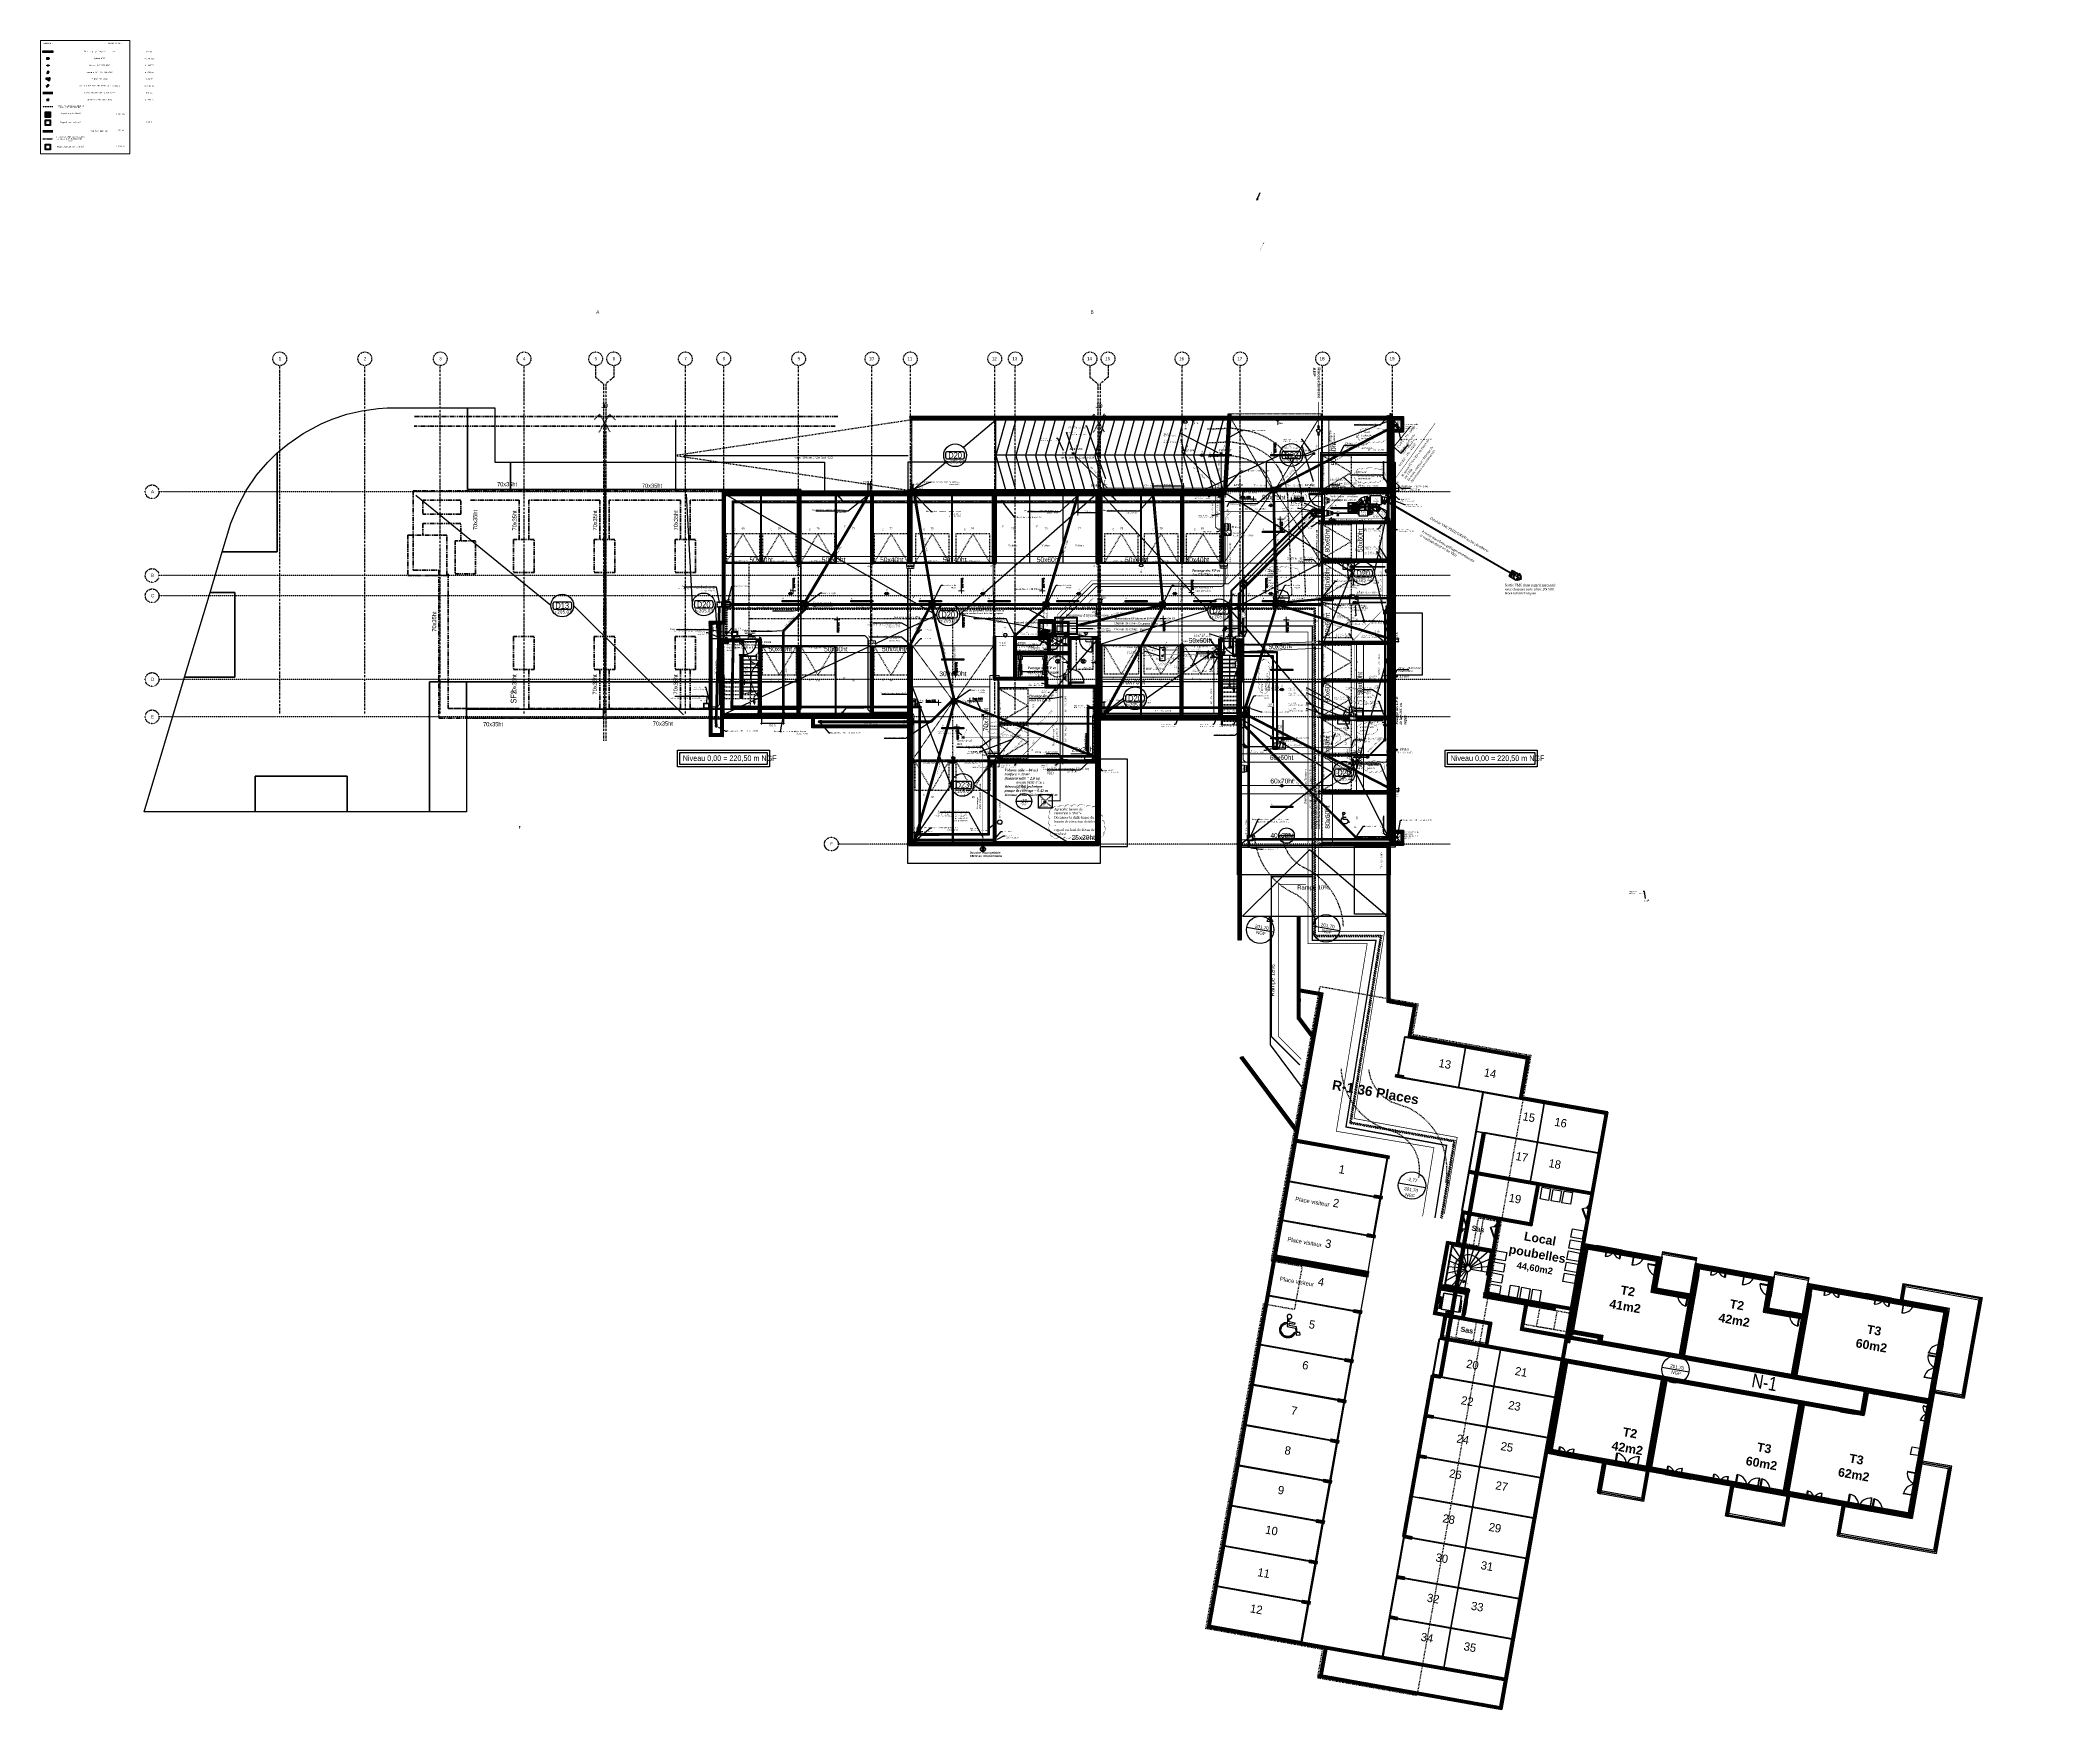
# Model space of a CAD drawing. Header units: centimetres. Extents: x 2097 to 16812, y -3973 to 8191.
import ezdxf
from ezdxf import colors
from ezdxf.entities.mleader import LeaderData, LeaderLine
from ezdxf.enums import TextEntityAlignment as Align
from ezdxf.math import Vec2, Vec3

# ---------------------------------------------------------------- set-up
doc = ezdxf.new("R2010")
doc.units = ezdxf.units.CM
for name, pattern in [('ACAD_ISO02W100', [15, 12, -3]), ('AXES', [4, 2.5, -0.5, 0.5, -0.5]), ('CACHE', [0.75, 0.5, -0.25]), ('INTERROMPU2', [9.525, 6.35, -3.175]), ('PHANTOM', [63.5, 31.75, -6.35, 6.35, -6.35, 6.35, -6.35]), ('prelem_vmc', [0.282222, 0.141111, -0.141111]), ('prlm_ef', [0.165, 0.1, -0.065]), ('prlm_ep', [2.5, 1.25, -0.25, 0.25, -0.25, 0.25, -0.25]), ('prlm_eu', [2, 1.25, -0.25, 0.25, -0.25]), ('Style de ligne -1', [0.41664, 0.20828, -0.20836]), ('Style de ligne -11', [0.347222, 0.20828, -0.138942]), ('Style de ligne -13', [0.147638, 0.098425, -0.049213]), ('Style de ligne -17', [0.347222, 0.20828, -0.138942]), ('Style de ligne -6', [1.04164, 0.625, -0.20828, 0.06943, -0.13893]), ('VW-01', [0.41656, 0.20828, -0.20828])]:
    doc.linetypes.add(name, pattern=pattern)
doc.layers.get('0').update_dxf_attribs({"color": 252, "lineweight": 18})
for name, color, linetype, lineweight in [('01_poutres', 252, 'Continuous', 20), ('01_sem', 252, 'INTERROMPU2', 35), ('01_texte_repere', 252, 'Continuous', 20), ('_GAZELEC-RESERVATION', 1, 'Continuous', 18), ('_GAZELEC-RESERVATION 2', 6, 'Continuous', 18), ('AA_COTES', 253, 'Continuous', 0), ('Fontanel-rsd', 7, 'Continuous', 0)]:
    doc.layers.add(name, color=color, linetype=linetype, lineweight=lineweight)
for name, color, linetype in [('01_texte', 252, 'Continuous'), ('B GÈnÈral_Hatch', 252, 'Continuous'), ('B Général', 252, 'Continuous'), ('C ANNOTATIONS-axes horizontaux', 252, 'VW-01'), ('C ANNOTATIONS-cotation', 252, 'Continuous'), ('C ANNOTATIONS-cotation_Hatch', 252, 'Continuous'), ('C ANNOTATIONS-Niveaux', 252, 'Continuous'), ('C ANNOTATIONS-prestations', 252, 'Continuous'), ('C ANNOTATIONS-texte', 252, 'Continuous'), ('C ANNOTATIONS-texte_Hatch', 252, 'Continuous'), ('D SURFACES-shab', 252, 'Continuous'), ('GAZ-EP FLECHE', 136, 'Continuous'), ('GAZ-EU FLECHE', 42, 'Continuous'), ('GAZ-FLECHE VMC', 93, 'Continuous'), ('prlm-BA', 252, 'Continuous'), ('prlm-CHAUFF', 30, 'Continuous'), ('prlm-EAU-EF', 161, 'Continuous'), ('prlm-EAU-EP', 141, 'Continuous'), ('prlm-EAU-EPEXT', 145, 'Continuous'), ('prlm-EAU-EUEV', 25, 'Continuous'), ('prlm-ELEC-BT', 63, 'Continuous'), ('prlm-ELEC-CFO', 201, 'Continuous'), ('prlm-ELEC-SSI', 230, 'Continuous'), ('prlm-GT', 242, 'Continuous'), ('prlm-MOD', 64, 'Continuous'), ('prlm-MOD-PB', 123, 'Continuous'), ('prlm-TELECOM', 30, 'Continuous'), ('prlm-VMC', 93, 'Continuous')]:
    doc.layers.add(name, color=color, linetype=linetype)
doc.layers.add('prlm-ZEROPLOT', color=254, linetype='Continuous', plot=False)
doc.styles.add('00-Cote-50ème', font='ROMANS.SHX', dxfattribs={"width": 0.65, "height": 12})
doc.styles.add('Arial', font='arial.ttf')
doc.styles.add('Arial Narrow', font='ARIALN.TTF')
doc.styles.add('CEDREP', font='')
doc.styles.add('CEDTXT', font='isocp.shx')
doc.styles.add('Century Gothic', font='GOTHIC.TTF')
doc.styles.add('CHAUFF', font='trebucbi.ttf', dxfattribs={"height": 0.001})
doc.styles.add('Eurostile', font='')
doc.styles.add('Eurostile (bold)', font='')
doc.styles.add('Eurostile (italic)', font='')
doc.styles.add('Futura Book', font='')
doc.styles.add('Geneva', font='arial.ttf')
doc.styles.add('Geneva (bold)', font='arialbd.ttf')
doc.styles.add('Helvetica', font='arial.ttf')
doc.styles.add('Helvetica (bold)', font='arialbd.ttf')
doc.styles.add('prlm-eau-ef', font='ariblk.ttf', dxfattribs={"height": 18})
doc.styles.add('prlm-eau-ep', font='timesbi.ttf', dxfattribs={"height": 18})
doc.styles.add('prlm-eau-euev', font='pala.ttf', dxfattribs={"height": 18})
doc.styles.add('prlm-elec-cfo', font='comic.ttf', dxfattribs={"height": 12})
doc.styles.add('prlm-elec-ssi', font='comic.ttf', dxfattribs={"height": 12})
doc.styles.add('prlm-heavy', font='ariblk.ttf', dxfattribs={"height": 18})
doc.styles.add('prlm-mod', font='cambriaz.ttf', dxfattribs={"height": 18})
doc.styles.add('prlm-narrow', font='swissc.ttf', dxfattribs={"height": 10})
doc.styles.add('prlm-vmc', font='pala.ttf', dxfattribs={"height": 14})
doc.styles.get("Standard").update_dxf_attribs({"font": 'isocp.shx', "height": 15})
doc.styles.add('STYLE2', font='ARIALN.TTF')
doc.styles.get('CEDREP').set_extended_font_data('Gill Sans MT Condensed')
doc.styles.get('Eurostile').set_extended_font_data('Eurostile')
doc.styles.get('Eurostile (bold)').set_extended_font_data('Eurostile', bold=True)
doc.styles.get('Eurostile (italic)').set_extended_font_data('Eurostile', italic=True)
doc.styles.get('Futura Book').set_extended_font_data('Futura Book')
doc.dimstyles.new('100é', dxfattribs={"dimtxt": 8.470801, "dimasz": 6.232178, "dimexe": 10, "dimexo": 25, "dimgap": 1, "dimtad": 1, "dimdec": 1, "dimtxsty": 'Eurostile', "dimblk": 'VW_SLASH', "dimblk1": 'VW_SLASH', "dimblk2": 'VW_SLASH', "dimcen": 0, "dimdle": 10, "dimazin": 0, "dimtfac": 1, "dimtdec": 1, "dimtix": 1, "dimtmove": 0, "dimatfit": 0, "dimldrblk": 'VW_FILLEDARROW', "dimfxl": 50.8, "dimfxlon": 1, "dimfrac": 2, "dimtolj": 1, "dimarcsym": 0})
doc.dimstyles.new('Côtes-EXE-50ème-cm', dxfattribs={"dimscale": 1000, "dimtxt": 12, "dimasz": 0.01, "dimexe": 0.02, "dimexo": 0.02, "dimgap": 0.0018, "dimtad": 1, "dimdec": 1, "dimrnd": 0.5, "dimzin": 12, "dimdsep": 46, "dimtxsty": '00-Cote-50ème', "dimblk1": 'COT-ROND', "dimblk2": 'COT-ROND', "dimsah": 1, "dimcen": 0, "dimse1": 1, "dimse2": 1, "dimclrd": 256, "dimclre": 256, "dimclrt": 7, "dimazin": 2, "dimtfac": 1, "dimtdec": 1, "dimtix": 1, "dimtmove": 2, "dimatfit": 3, "dimldrblk": 'COT-ROND', "dimfxl": 1, "dimtolj": 1, "dimtzin": 0, "dimarcsym": 0})
doc.dimstyles.new('ISO-25', dxfattribs={"dimtxt": 2.5, "dimasz": 2.5, "dimexe": 1.25, "dimexo": 0.625, "dimtad": 1, "dimtxsty": 'Standard', "dimcen": 2.5, "dimadec": 0, "dimazin": 0, "dimtfac": 1, "dimtmove": 0, "dimatfit": 3, "dimfxl": 1, "dimarcsym": 0})
doc.dimstyles.new('JB50', dxfattribs={"dimscale": 0.1, "dimtxt": 150, "dimasz": 15, "dimexe": 0.1, "dimexo": 0.1, "dimgap": 0.09, "dimtad": 1, "dimdec": 1, "dimdsep": 46, "dimtxsty": 'STYLE2', "dimblk1": 'BOND_G', "dimblk2": 'BOND_D', "dimsah": 1, "dimcen": 1.5, "dimdle": 0.01, "dimse1": 1, "dimse2": 1, "dimclrd": 256, "dimclre": 256, "dimclrt": 256, "dimazin": 2, "dimtfac": 2.333333, "dimtdec": 1, "dimtix": 1, "dimtmove": 2, "dimatfit": 3, "dimldrblk": 'BOND_G', "dimfxl": 1, "dimtolj": 1, "dimtzin": 0, "dimarcsym": 0})
pattern_1 = [(45, (0, 0), (2.4253472, -2.6458333), [])]
pattern_2 = [(214.918695, (0, 0), (4.5793076, -6.5597212), []), (304.918695, (0, 0), (-6.5597212, -4.5793076), [])]
pattern_3 = [(34.918695, (0, 0), (-4.5793076, 6.559721), []), (124.918695, (0, 0), (6.559721, 4.5793076), [])]
pattern_4 = [(124.918695, (0, 0), (-6.559721, -4.5793076), []), (214.918695, (0, 0), (-4.5793076, 6.559721), [])]
pattern_5 = [(45, (9.2945, 0), (-1.5617376, 1.952172), [])]

# ---------------------------------------------------------------- blocks, each defined once
blk = doc.blocks.new('Parking Spaces')
at = {"layer": 'B Général', "linetype": 'Continuous'}
for p, q in [((0, 0), (0, 500)), ((295.5, 0), (295.5, 500)), ((295.5, 0), (295.5, 500)), ((591, 0), (591, 500))]:
    blk.add_line(p, q, dxfattribs=at)
at = {"layer": 'B Général', "extrusion": (0, 0, -1), "char_height": 14.118, "attachment_point": 5, "text_direction": (-1, 0, 0), "line_spacing_factor": 0.894142, "style": 'Eurostile'}
for s, insert in [('96', (147.75, 250)), ('97', (443.25, 250))]:
    blk.add_mtext(s, dxfattribs=dict(at, insert=insert))
blk = doc.blocks.new('Parking Spaces-1')
at = {"layer": 'B Général', "linetype": 'Continuous'}
for p, q in [((0, 0), (0, 500)), ((263, 0), (263, 500)), ((263, 0), (263, 500)), ((526, 0), (526, 500)), ((0, 0), (263, 0)), ((263, 0), (526, 0))]:
    blk.add_line(p, q, dxfattribs=at)
at = {"layer": 'B Général', "extrusion": (0, 0, -1), "char_height": 14.12, "attachment_point": 5, "text_direction": (1, 0, 0), "line_spacing_factor": 0.894142, "style": 'Eurostile'}
for s, insert in [('68', (131.5, 250)), ('69', (394.5, 250))]:
    blk.add_mtext(s, dxfattribs=dict(at, insert=insert))
blk = doc.blocks.new('Parking Spaces-2')
at = {"layer": 'B Général', "linetype": 'Continuous'}
for p, q in [((0, 0), (0, 500)), ((250, 0), (250, 500)), ((0, 0), (250, 0))]:
    blk.add_line(p, q, dxfattribs=at)
at = {"layer": 'B Général', "extrusion": (0, 0, -1), "insert": (125, 250), "char_height": 14.1, "attachment_point": 5, "text_direction": (1, 0, 0), "line_spacing_factor": 0.894142, "style": 'Eurostile'}
blk.add_mtext('71', dxfattribs=at)
blk = doc.blocks.new('Parking Spaces-3')
at = {"layer": 'B Général', "linetype": 'Continuous'}
for p, q in [((0, 0), (0, 500)), ((294.5, 0), (294.5, 500)), ((294.5, 0), (294.5, 500)), ((589, 0), (589, 500)), ((0, 0), (294.5, 0)), ((294.5, 0), (589, 0))]:
    blk.add_line(p, q, dxfattribs=at)
at = {"layer": 'B Général', "extrusion": (0, 0, -1), "char_height": 14.118, "attachment_point": 5, "text_direction": (1, 0, 0), "line_spacing_factor": 0.894142, "style": 'Eurostile'}
for s, insert in [('73', (147.25, 250)), ('74', (441.75, 250))]:
    blk.add_mtext(s, dxfattribs=dict(at, insert=insert))
blk = doc.blocks.new('Parking Spaces-4')
at = {"layer": 'B Général', "linetype": 'Continuous'}
for p, q in [((0, 0), (0, 500)), ((287, 0), (287, 500)), ((287, 0), (287, 500)), ((574, 0), (574, 500)), ((0, 0), (287, 0)), ((287, 0), (574, 0))]:
    blk.add_line(p, q, dxfattribs=at)
at = {"layer": 'B Général', "extrusion": (0, 0, -1), "char_height": 14.12, "attachment_point": 5, "text_direction": (1, 0, 0), "line_spacing_factor": 0.894142, "style": 'Eurostile'}
for s, insert in [('78', (143.5, 250)), ('79', (430.5, 250))]:
    blk.add_mtext(s, dxfattribs=dict(at, insert=insert))
blk = doc.blocks.new('Parking Spaces-5')
at = {"layer": 'B Général', "linetype": 'Continuous'}
for p, q in [((0, 0), (0, 500)), ((251, 0), (251, 500)), ((251, 0), (251, 500)), ((516, 0), (516, 500)), ((0, 0), (251, 0)), ((251, 0), (516, 0))]:
    blk.add_line(p, q, dxfattribs=at)
at = {"layer": 'B Général', "extrusion": (0, 0, -1), "char_height": 14.12, "attachment_point": 5, "text_direction": (1, 0, 0), "line_spacing_factor": 0.894142, "style": 'Eurostile'}
for s, insert in [('81', (125.5, 250)), ('82', (383.5, 250))]:
    blk.add_mtext(s, dxfattribs=dict(at, insert=insert))
blk = doc.blocks.new('Parking Spaces-6')
at = {"layer": 'B Général', "linetype": 'Continuous'}
for p, q in [((0, 0), (0, 500)), ((260, 0), (260, 500)), ((0, 0), (260, 0))]:
    blk.add_line(p, q, dxfattribs=at)
at = {"layer": 'B Général', "insert": (130, 250), "char_height": 14.1, "attachment_point": 5, "line_spacing_factor": 0.894142, "style": 'Eurostile'}
blk.add_mtext('83', dxfattribs=at)
blk = doc.blocks.new('Parking Spaces-7')
at = {"layer": 'B Général', "linetype": 'Continuous'}
for p, q in [((0, 0), (0, 500)), ((260, 0), (260, 500)), ((0, 0), (260, 0))]:
    blk.add_line(p, q, dxfattribs=at)
at = {"layer": 'B Général', "insert": (130, 250), "char_height": 14.1, "attachment_point": 5, "line_spacing_factor": 0.894142, "style": 'Eurostile'}
blk.add_mtext('84', dxfattribs=at)
blk = doc.blocks.new('Parking Spaces-8')
at = {"layer": 'B Général', "linetype": 'Continuous'}
for p, q in [((0, 0), (0, 500)), ((313, 0), (313, 500)), ((0, 0), (313, 0))]:
    blk.add_line(p, q, dxfattribs=at)
at = {"layer": 'B Général', "insert": (156.5, 250), "char_height": 14.12, "attachment_point": 5, "line_spacing_factor": 0.894142, "style": 'Eurostile'}
blk.add_mtext('85', dxfattribs=at)
blk = doc.blocks.new('Parking Spaces-9')
at = {"layer": 'B Général', "linetype": 'Continuous'}
for p, q in [((0, 0), (0, 500)), ((263, 0), (263, 500)), ((263, 0), (263, 500)), ((526, 0), (526, 500)), ((0, 0), (263, 0)), ((263, 0), (526, 0))]:
    blk.add_line(p, q, dxfattribs=at)
at = {"layer": 'B Général', "extrusion": (0, 0, -1), "char_height": 14.12, "attachment_point": 5, "text_direction": (1, 0, 0), "line_spacing_factor": 0.894142, "style": 'Eurostile'}
for s, insert in [('86', (131.5, 250)), ('87', (394.5, 250))]:
    blk.add_mtext(s, dxfattribs=dict(at, insert=insert))
blk = doc.blocks.new('Parking Spaces-10')
at = {"layer": 'B Général', "linetype": 'Continuous'}
for p, q in [((0, 0), (0, 500)), ((263, 0), (263, 500)), ((263, 0), (263, 500)), ((526, 0), (526, 500)), ((0, 0), (263, 0)), ((263, 0), (526, 0))]:
    blk.add_line(p, q, dxfattribs=at)
at = {"layer": 'B Général', "extrusion": (0, 0, -1), "char_height": 14.12, "attachment_point": 5, "text_direction": (1, 0, 0), "line_spacing_factor": 0.894142, "style": 'Eurostile'}
for s, insert in [('88', (131.5, 250)), ('89', (394.5, 250))]:
    blk.add_mtext(s, dxfattribs=dict(at, insert=insert))
blk = doc.blocks.new('Parking Spaces-11')
at = {"layer": 'B Général', "linetype": 'Continuous'}
for p, q in [((0, 0), (0, 500)), ((274, 0), (274, 500)), ((0, 0), (274, 0))]:
    blk.add_line(p, q, dxfattribs=at)
at = {"layer": 'B Général', "insert": (137, 250), "char_height": 14.1, "attachment_point": 5, "rotation": 180, "line_spacing_factor": 0.894142, "style": 'Eurostile'}
blk.add_mtext('80', dxfattribs=at)
blk = doc.blocks.new('Groupe-1')
at = {"layer": 'B GÈnÈral_Hatch', "linetype": 'Continuous'}
blk.add_hatch(color=250, dxfattribs=at).paths.add_polyline_path([(7277, 3457), (7272, 3441), (7268, 3457)])
at = {"layer": 'C ANNOTATIONS-cotation_Hatch', "linetype": 'Continuous'}
blk.add_hatch(color=250, dxfattribs=at).paths.add_polyline_path([(7130, 3524), (7134, 3539), (7139, 3524)])
at = {"layer": 'B Général', "linetype": 'Continuous'}
for p, q in [((7212, 3704), (7332, 3704)), ((7272, 3704), (7272, 3441)), ((7212, 3676), (7332, 3676)), ((7212, 3648), (7332, 3648)), ((7212, 3620), (7332, 3620)), ((7212, 3592), (7332, 3592)), ((7212, 3564), (7332, 3564)), ((7212, 3536), (7332, 3536)), ((7212, 3508), (7332, 3508)), ((7212, 3480), (7332, 3480)), ((7212, 3452), (7332, 3452))]:
    blk.add_line(p, q, dxfattribs=at)
at = {"layer": 'B Général', "linetype": 'VW-01', "ltscale": 25.4}
for p, q in [((7074, 3536), (7194, 3536)), ((7074, 3508), (7194, 3508)), ((7074, 3480), (7194, 3480)), ((7074, 3452), (7194, 3452)), ((7074, 3424), (7194, 3424)), ((7074, 3396), (7194, 3396)), ((7212, 3426), (7332, 3454)), ((7212, 3424), (7332, 3424)), ((7212, 3396), (7332, 3396))]:
    blk.add_line(p, q, dxfattribs=at)
at = {"layer": 'B Général', "linetype": 'Continuous', "flags": 128}
for points in [[(7332, 3736), (7332, 3276), (7074, 3276), (7074, 3568)], [(7332, 3454), (7332, 3704), (7212, 3704), (7212, 3426)]]:
    blk.add_lwpolyline(points, dxfattribs=at)
for points in [[(7218, 3714), (7189, 3714), (7189, 3711), (7215, 3711), (7215, 3695), (7215, 3695), (7215, 3426), (7218, 3427)], [(7327, 3736), (7327, 3452), (7329, 3453), (7329, 3736)]]:
    blk.add_lwpolyline(points, close=True, dxfattribs=at)
at = {"layer": 'B Général', "linetype": 'VW-01', "ltscale": 25.4, "flags": 128}
blk.add_lwpolyline([(7329, 3453), (7327, 3452), (7326, 3282), (7088, 3282), (7080, 3289), (7080, 3568), (7077, 3568), (7077, 3288), (7086, 3279), (7329, 3279)], close=True, dxfattribs=at)
at = {"layer": 'B Général', "flags": 128}
blk.add_lwpolyline([(7277, 3457), (7272, 3441), (7268, 3457)], close=True, dxfattribs=at)
at = {"layer": 'B Général', "linetype": 'Continuous'}
blk.add_circle((7079, 3281), 3.25, dxfattribs=at)
at = {"layer": 'C ANNOTATIONS-cotation', "linetype": 'VW-01', "ltscale": 25.4, "flags": 128}
blk.add_lwpolyline([(7080, 3289), (7080, 3568), (7077, 3568), (7077, 3288), (7086, 3279), (7194, 3279), (7194, 3282), (7088, 3282)], close=True, dxfattribs=at)
at = {"layer": 'C ANNOTATIONS-cotation', "flags": 128}
blk.add_lwpolyline([(7130, 3524), (7134, 3539), (7139, 3524)], close=True, dxfattribs=at)
at = {"layer": 'C ANNOTATIONS-cotation', "linetype": 'VW-01', "ltscale": 25.4, "flags": 128}
blk.add_lwpolyline([(7134, 3539), (7134, 3342), (7272, 3342), (7272, 3441)], dxfattribs=at)
at = {"layer": 'C ANNOTATIONS-prestations', "char_height": 7.06, "attachment_point": 2, "line_spacing_factor": 0.894142, "style": 'Eurostile'}
for s, insert in [('1', (7321, 3703)), ('18', (7087, 3546)), ('2', (7321, 3675)), ('3', (7321, 3647)), ('4', (7321, 3619)), ('5', (7321, 3591)), ('6', (7321, 3563)), ('7', (7321, 3535)), ('17', (7087, 3518)), ('16', (7087, 3490)), ('15', (7087, 3462)), ('14', (7087, 3434)), ('13', (7087, 3406)), ('10', (7318, 3451)), ('11', (7318, 3423)), ('12', (7318, 3395)), ('8', (7321, 3507)), ('9', (7321, 3479))]:
    blk.add_mtext(s, dxfattribs=dict(at, insert=insert))
blk = doc.blocks.new('Porte basculante ht200cm')
at = {"layer": 'B Général', "linetype": 'Style de ligne -1', "ltscale": 25.4}
for p, q in [((-123, -2), (0, -212)), ((0, -212), (123, -2))]:
    blk.add_line(p, q, dxfattribs=at)
at = {"layer": 'B Général', "linetype": 'Continuous', "flags": 128}
for points in [[(-128, 2), (128, 2), (128, -2), (-128, -2)], [(-123, 2), (123, 2), (123, 0), (-123, 0)]]:
    blk.add_lwpolyline(points, close=True, dxfattribs=at)
at = {"layer": 'B Général', "flags": 128}
for points in [[(-128, 2), (-123, 2), (-123, -2), (-128, -2)], [(123, 2), (128, 2), (128, -2), (123, -2)]]:
    blk.add_lwpolyline(points, close=True, dxfattribs=at)
at = {"layer": 'B Général', "linetype": 'Style de ligne -1', "ltscale": 25.4, "flags": 128}
blk.add_lwpolyline([(-123, -2), (123, -2), (123, -212), (-123, -212)], close=True, dxfattribs=at)
at = {"layer": 'B Général', "insert": (-66, -238), "char_height": 12.9, "attachment_point": 1, "line_spacing_factor": 0.894142, "style": 'Eurostile'}
blk.add_mtext('G', dxfattribs=at)
at = {"layer": 'C ANNOTATIONS-prestations', "insert": (-63, -9), "char_height": 7.06, "attachment_point": 1, "line_spacing_factor": 0.894142, "style": 'Eurostile'}
blk.add_mtext('Porte basculante ht 217 cm', dxfattribs=at)
blk = doc.blocks.new('PP 93_204 PF1_2h mur20')
at = {"layer": 'B GÈnÈral_Hatch', "linetype": 'Continuous'}
h = blk.add_hatch(dxfattribs=at)
h.set_pattern_fill('50_BETON', color=256, style=0, pattern_type=2)
h.set_pattern_definition(pattern_1)
edge = h.paths.add_edge_path()
edge.add_line((-52, -9), (-51, -8))
edge.add_line((-51, -8), (-51, -8))
edge.add_arc((-51, -9), 0.2, 48.9909, 131.0091, ccw=False)
edge.add_line((-51, -8), (-51, -8))
edge.add_line((-51, -8), (-50, -9))
edge.add_line((-50, -9), (-50, -9))
edge.add_arc((-50, -9), 0.05, 228.9909, 270)
edge.add_line((-50, -9), (-50, -9))
edge.add_line((-50, -9), (-47, -9))
edge.add_line((-47, -9), (-47, -9))
edge.add_arc((-47, -9), 0.0435, 270, 360)
edge.add_line((-47, -9), (-47, 3))
edge.add_arc((-46, 3), 0.174, 90, 180, ccw=False)
edge.add_line((-46, 3), (-46, 3))
edge.add_line((-46, 3), (-45, 3))
edge.add_line((-45, 3), (-45, 3))
edge.add_arc((-45, 3), 0.0435, 270, 360)
edge.add_line((-45, 3), (-45, 6))
edge.add_arc((-45, 6), 0.0435, 0, 90)
edge.add_line((-45, 6), (-45, 6))
edge.add_line((-45, 6), (-46, 6))
edge.add_line((-46, 6), (-46, 6))
edge.add_arc((-46, 6), 0.174, 180, 270, ccw=False)
edge.add_line((-47, 6), (-47, 9))
edge.add_arc((-47, 9), 0.0435, 0, 90)
edge.add_line((-47, 9), (-47, 9))
edge.add_line((-47, 9), (-50, 9))
edge.add_line((-50, 9), (-50, 9))
edge.add_arc((-50, 9), 0.05, 90, 131.0091)
edge.add_line((-50, 9), (-50, 9))
edge.add_line((-50, 9), (-51, 8))
edge.add_line((-51, 8), (-51, 8))
edge.add_arc((-51, 9), 0.2, 233.0967, 311.0091, ccw=False)
edge.add_line((-51, 8), (-51, 8))
edge.add_line((-51, 8), (-51, 9))
edge.add_line((-51, 9), (-51, 9))
edge.add_line((-51, 9), (-52, 9))
edge.add_line((-52, 9), (-52, -9))
h = blk.add_hatch(dxfattribs=at)
h.set_pattern_fill('50_BETON', color=256, style=0, pattern_type=2)
h.set_pattern_definition(pattern_1)
edge = h.paths.add_edge_path()
edge.add_line((52, -9), (51, -8))
edge.add_line((51, -8), (51, -8))
edge.add_arc((51, -9), 0.2, 48.9909, 131.0091)
edge.add_line((51, -8), (51, -8))
edge.add_line((51, -8), (50, -9))
edge.add_line((50, -9), (50, -9))
edge.add_arc((50, -9), 0.05, 270, 311.0091, ccw=False)
edge.add_line((50, -9), (50, -9))
edge.add_line((50, -9), (47, -9))
edge.add_line((47, -9), (47, -9))
edge.add_arc((47, -9), 0.0435, 180, 270, ccw=False)
edge.add_line((47, -9), (47, 3))
edge.add_arc((46, 3), 0.174, 0, 90)
edge.add_line((46, 3), (46, 3))
edge.add_line((46, 3), (45, 3))
edge.add_line((45, 3), (45, 3))
edge.add_arc((45, 3), 0.0435, 180, 270, ccw=False)
edge.add_line((45, 3), (45, 6))
edge.add_arc((45, 6), 0.0435, 90, 180, ccw=False)
edge.add_line((45, 6), (45, 6))
edge.add_line((45, 6), (46, 6))
edge.add_line((46, 6), (46, 6))
edge.add_arc((46, 6), 0.174, 270, 360)
edge.add_line((47, 6), (47, 9))
edge.add_arc((47, 9), 0.0435, 90, 180, ccw=False)
edge.add_line((47, 9), (47, 9))
edge.add_line((47, 9), (50, 9))
edge.add_line((50, 9), (50, 9))
edge.add_arc((50, 9), 0.05, 48.9909, 90, ccw=False)
edge.add_line((50, 9), (50, 9))
edge.add_line((50, 9), (51, 8))
edge.add_line((51, 8), (51, 8))
edge.add_arc((51, 9), 0.2, 228.9909, 306.9033)
edge.add_line((51, 8), (51, 8))
edge.add_line((51, 8), (51, 9))
edge.add_line((51, 9), (51, 9))
edge.add_line((51, 9), (52, 9))
edge.add_line((52, 9), (52, -9))
at = {"layer": 'B Général', "linetype": 'Style de ligne -13', "ltscale": 25.4}
for p, q in [((47, 9), (-47, 9)), ((47, -9), (-47, -9))]:
    blk.add_line(p, q, dxfattribs=at)
at = {"layer": 'B Général', "linetype": 'Continuous', "flags": 128}
for points in [[(-47, 9), (-47, 6, 0.414214), (-46, 6), (-46, 6), (-45, 6), (-45, 6, -0.414214), (-45, 6), (-45, 3, -0.414214), (-45, 3), (-45, 3), (-46, 3), (-46, 3, 0.414214), (-47, 3), (-47, -9, -0.414214), (-47, -9), (-47, -9), (-50, -9), (-50, -9, -0.18087), (-50, -9), (-50, -9), (-51, -8), (-51, -8, 0.373975), (-51, -8), (-51, -8), (-51, -9), (-52, -9), (-51, -8), (-51, -8, -0.373975), (-51, -8), (-51, -8), (-50, -9), (-50, -9, 0.18087), (-50, -9), (-50, -9), (-47, -9), (-47, -9, 0.414214), (-47, -9), (-47, 3, -0.414214), (-46, 3), (-46, 3), (-45, 3), (-45, 3, 0.414214), (-45, 3), (-45, 6, 0.414214), (-45, 6), (-45, 6), (-46, 6), (-46, 6, -0.414214), (-47, 6), (-47, 9, 0.414214), (-47, 9), (-47, 9), (-50, 9), (-50, 9, 0.18087), (-50, 9), (-50, 9), (-51, 8), (-51, 8, -0.353689), (-51, 8), (-51, 8), (-51, 9), (-51, 9), (-52, 9), (-51, 9), (-51, 9, 0.385556), (-51, 8), (-51, 8), (-50, 9), (-50, 9, -0.18087), (-50, 9), (-50, 9), (-47, 9), (-47, 9, -0.414214)], [(47, 9), (47, 6, -0.414214), (46, 6), (46, 6), (45, 6), (45, 6, 0.414214), (45, 6), (45, 3, 0.414214), (45, 3), (45, 3), (46, 3), (46, 3, -0.414214), (47, 3), (47, -9, 0.414214), (47, -9), (47, -9), (50, -9), (50, -9, 0.18087), (50, -9), (50, -9), (51, -8), (51, -8, -0.373975), (51, -8), (51, -8), (51, -9), (52, -9), (51, -8), (51, -8, 0.373975), (51, -8), (51, -8), (50, -9), (50, -9, -0.18087), (50, -9), (50, -9), (47, -9), (47, -9, -0.414214), (47, -9), (47, 3, 0.414214), (46, 3), (46, 3), (45, 3), (45, 3, -0.414214), (45, 3), (45, 6, -0.414214), (45, 6), (45, 6), (46, 6), (46, 6, 0.414214), (47, 6), (47, 9, -0.414214), (47, 9), (47, 9), (50, 9), (50, 9, -0.18087), (50, 9), (50, 9), (51, 8), (51, 8, 0.353689), (51, 8), (51, 8), (51, 9), (51, 9), (52, 9), (51, 9), (51, 9, -0.385556), (51, 8), (51, 8), (50, 9), (50, 9, 0.18087), (50, 9), (50, 9), (47, 9), (47, 9, 0.414214)]]:
    blk.add_lwpolyline(points, format="xyb", close=True, dxfattribs=at)
for points in [[(45, 12), (48, 12), (48, 10), (50, 10), (50, 106), (49, 106), (49, 104), (45, 104)], [(0, -20), (-14, -42), (14, -42)]]:
    blk.add_lwpolyline(points, close=True, dxfattribs=at)
at = {"layer": 'B Général', "linetype": 'Continuous'}
blk.add_circle((48, 10), 0.5, dxfattribs=at)
blk.add_arc((48, 10), 94.5, 90, 181.2323, dxfattribs=at)
at = {"layer": 'C ANNOTATIONS-prestations', "insert": (25, 12), "char_height": 7.06, "attachment_point": 1, "rotation": 90, "line_spacing_factor": 0.894142, "style": 'Eurostile'}
blk.add_mtext('PP 93*204\\PPF 1/2h\\P', dxfattribs=at)
blk = doc.blocks.new('Objet Paramétrique')
at = {"layer": 'B Général', "linetype": 'Continuous'}
for p, q in [((0, 0), (0, 500)), ((287, 0), (287, 500)), ((574, 0), (574, 500))]:
    blk.add_line(p, q, dxfattribs=at)
at = {"layer": 'B Général', "extrusion": (0, 0, -1), "char_height": 14.12, "attachment_point": 5, "text_direction": (-1, 0, 0), "line_spacing_factor": 0.894142, "style": 'Eurostile'}
for s, insert in [('92', (143.5, 250)), ('93', (430.5, 250))]:
    blk.add_mtext(s, dxfattribs=dict(at, insert=insert))
blk = doc.blocks.new('Objet Paramétrique-1')
at = {"layer": 'B Général', "linetype": 'Continuous'}
for p, q in [((0, 0), (0, 500)), ((264, 0), (264, 500))]:
    blk.add_line(p, q, dxfattribs=at)
at = {"layer": 'B Général', "insert": (132, 250), "char_height": 14.1, "attachment_point": 5, "line_spacing_factor": 0.894142, "style": 'Eurostile'}
blk.add_mtext('91', dxfattribs=at)
blk = doc.blocks.new('Objet Paramétrique-2')
at = {"layer": 'B Général', "linetype": 'Continuous'}
for p, q in [((0, 0), (0, 500)), ((243, 0), (243, 500)), ((486, 0), (486, 500)), ((729, 0), (729, 500)), ((0, 0), (729, 0))]:
    blk.add_line(p, q, dxfattribs=at)
at = {"layer": 'B Général', "extrusion": (0, 0, -1), "char_height": 14.12, "attachment_point": 5, "text_direction": (1, 0, 0), "line_spacing_factor": 0.894142, "style": 'Eurostile'}
for s, insert in [('75', (121.5, 250)), ('76', (364.5, 250)), ('77', (607.5, 250))]:
    blk.add_mtext(s, dxfattribs=dict(at, insert=insert))
blk = doc.blocks.new('Objet Paramétrique-3')
at = {"layer": 'B Général', "linetype": 'Continuous'}
for p, q in [((0, 0), (0, 500)), ((250, 0), (250, 500)), ((0, 0), (250, 0))]:
    blk.add_line(p, q, dxfattribs=at)
at = {"layer": 'B Général', "insert": (125, 250), "char_height": 14.1, "attachment_point": 5, "line_spacing_factor": 0.894142, "style": 'Eurostile'}
blk.add_mtext('99', dxfattribs=at)
blk = doc.blocks.new('Objet Paramétrique-4')
at = {"layer": 'B Général', "linetype": 'Continuous'}
for p, q in [((0, 0), (0, 500)), ((260, 0), (260, 500)), ((0, 0), (260, 0))]:
    blk.add_line(p, q, dxfattribs=at)
at = {"layer": 'B Général', "extrusion": (0, 0, -1), "insert": (130, 250), "char_height": 14.1, "attachment_point": 5, "text_direction": (-1, 0, 0), "line_spacing_factor": 0.894142, "style": 'Eurostile'}
blk.add_mtext('101', dxfattribs=at)
blk = doc.blocks.new('Objet Paramétrique-5')
at = {"layer": 'B Général', "linetype": 'Continuous'}
for p, q in [((0, 0), (0, 500)), ((260, 0), (260, 500)), ((0, 0), (260, 0))]:
    blk.add_line(p, q, dxfattribs=at)
at = {"layer": 'B Général', "extrusion": (0, 0, -1), "insert": (130, 250), "char_height": 14.1, "attachment_point": 5, "text_direction": (-1, 0, 0), "line_spacing_factor": 0.894142, "style": 'Eurostile'}
blk.add_mtext('100', dxfattribs=at)
blk = doc.blocks.new('Groupe-2-1')
at = {"layer": 'B Général', "linetype": 'Continuous'}
for p, q in [((9060, 4909), (9060, 5425)), ((10730, 4909), (10750, 5426))]:
    blk.add_line(p, q, dxfattribs=at)
at = {"layer": 'B Général', "linetype": 'Continuous', "flags": 128}
for points in [[(9132, 5425), (9060, 5167), (9132, 4909)], [(9204, 5425), (9132, 5167), (9204, 4909)], [(9276, 5425), (9204, 5167), (9276, 4909)], [(9348, 5425), (9276, 5167), (9348, 4909)], [(9420, 5425), (9348, 5167), (9420, 4909)], [(9492, 5425), (9420, 5167), (9492, 4909)], [(9564, 5425), (9492, 5167), (9564, 4909)], [(9636, 5425), (9564, 5167), (9636, 4909)], [(9708, 5425), (9636, 5167), (9708, 4909)], [(9780, 5425), (9708, 5167), (9780, 4909)], [(9852, 5425), (9780, 5167), (9852, 4909)], [(9924, 5425), (9852, 5167), (9924, 4909)], [(9996, 5425), (9924, 5167), (9996, 4909)], [(10068, 5425), (9996, 5167), (10068, 4909)], [(10140, 5425), (10068, 5167), (10140, 4909)], [(10212, 5425), (10140, 5167), (10212, 4909)], [(10284, 5425), (10212, 5167), (10284, 4909)], [(10356, 5425), (10284, 5167), (10356, 4909)], [(10428, 5425), (10356, 5167), (10428, 4909)], [(10500, 5425), (10428, 5167), (10500, 4909)], [(10572, 5425), (10500, 5167), (10572, 4909)], [(10644, 5425), (10572, 5167), (10644, 4909)], [(10716, 5425), (10644, 5167), (10716, 4909)]]:
    blk.add_lwpolyline(points, dxfattribs=at)
blk = doc.blocks.new('Groupe-3-1')
at = {"layer": 'C ANNOTATIONS-prestations', "linetype": 'VW-01', "ltscale": 25.4}
for centre, radius, start, end in [((11442, 2430), 500, 183.3525, 243.3575), ((11442, 2430), 300, 186.5002, 243.3575), ((11093, 1710), 500, 2.9039, 65.5737), ((11093, 1710), 300, 3.874, 65.5737)]:
    blk.add_arc(centre, radius, start, end, dxfattribs=at)
blk = doc.blocks.new('Groupe-4-1')
at = {"layer": 'B Général', "linetype": 'Continuous'}
blk.add_line((12190, -171), (11992, -137), dxfattribs=at)
blk.add_circle((12092, -154), 100, dxfattribs=at)
at = {"layer": 'B Général', "char_height": 24.1, "attachment_point": 2, "rotation": 349.9238, "line_spacing_factor": 1.05726, "style": 'Geneva'}
for s, insert in [('-2,77\\P', (12096, -101)), ('\\P201,70 \\PNGF\\P', (12095, -130))]:
    blk.add_mtext(s, dxfattribs=dict(at, insert=insert))
blk = doc.blocks.new('Groupe-5-1')
at = {"layer": 'B Général', "linetype": 'VW-01', "ltscale": 25.4}
for p, q in [((11939, 457), (12053, 417)), ((11850, 279), (11971, 234))]:
    blk.add_line(p, q, dxfattribs=at)
for centre, radius, start, end in [((12074, 726), 500, 183.3525, 243.3575), ((12074, 726), 300, 186.5002, 243.3575), ((11847, -39), 500, 349.1575, 65.5737), ((11847, -39), 300, 349.1575, 65.5737)]:
    blk.add_arc(centre, radius, start, end, dxfattribs=at)
blk = doc.blocks.new('Groupe-6-1')
at = {"layer": 'B Général', "linetype": 'Continuous'}
for p, q in [((11174, -1153), (11173, -1161)), ((11184, -1115), (11182, -1182)), ((11196, -1148), (11195, -1124)), ((11240, -1156), (11196, -1148)), ((11197, -1174), (11196, -1157)), ((11196, -1157), (11238, -1165)), ((11251, -1183), (11197, -1174)), ((11238, -1165), (11240, -1156)), ((11182, -1182), (11242, -1193)), ((11241, -1229), (11233, -1226)), ((11242, -1193), (11247, -1245)), ((11247, -1245), (11277, -1242)), ((11255, -1226), (11251, -1183)), ((11275, -1226), (11255, -1226)), ((11277, -1242), (11275, -1226))]:
    blk.add_line(p, q, dxfattribs=at)
at = {"layer": 'B Général', "linetype": 'Continuous', "flags": 128}
for points in [[(11241, -1229), (11233, -1226), (11229, -1233), (11224, -1240), (11217, -1245), (11210, -1250), (11201, -1252), (11192, -1254), (11183, -1254), (11174, -1253), (11166, -1250), (11158, -1246), (11151, -1240), (11145, -1234), (11140, -1226), (11137, -1219), (11135, -1210), (11135, -1202), (11137, -1194), (11140, -1186), (11144, -1179), (11150, -1173), (11157, -1167), (11165, -1163), (11173, -1161), (11174, -1153), (11164, -1155), (11155, -1159), (11147, -1165), (11140, -1171), (11134, -1179), (11130, -1188), (11127, -1197), (11127, -1206), (11128, -1216), (11130, -1225), (11135, -1233), (11141, -1241), (11148, -1248), (11156, -1254), (11165, -1258), (11175, -1261), (11185, -1262), (11195, -1262), (11205, -1260), (11215, -1256), (11223, -1251), (11231, -1245), (11237, -1237)], [(11195, -1124), (11198, -1125), (11201, -1125), (11204, -1125), (11206, -1124), (11209, -1122), (11211, -1121), (11213, -1119), (11215, -1117), (11216, -1114), (11216, -1111), (11217, -1109), (11216, -1106), (11215, -1103), (11214, -1101), (11212, -1098), (11210, -1097), (11207, -1095), (11204, -1094), (11201, -1093), (11198, -1093), (11196, -1094), (11193, -1094), (11190, -1096), (11188, -1097), (11186, -1099), (11184, -1102), (11183, -1104), (11183, -1107), (11183, -1110), (11183, -1112), (11184, -1115), (11182, -1182), (11242, -1193), (11247, -1245), (11277, -1242), (11275, -1226), (11255, -1226), (11251, -1183), (11197, -1174), (11196, -1157), (11238, -1165), (11240, -1156), (11196, -1148), (11195, -1124)]]:
    blk.add_lwpolyline(points, close=True, dxfattribs=at)
for points in [[(11174, -1153), (11163, -1155), (11153, -1160), (11145, -1166), (11137, -1174), (11132, -1183), (11128, -1193), (11127, -1203), (11127, -1213), (11130, -1223), (11134, -1233), (11141, -1241), (11149, -1249), (11158, -1255), (11168, -1259), (11179, -1261), (11190, -1262), (11201, -1261), (11211, -1258), (11221, -1253), (11229, -1246), (11236, -1238), (11241, -1229)], [(11173, -1161), (11164, -1164), (11156, -1168), (11148, -1174), (11142, -1181), (11138, -1190), (11136, -1198), (11135, -1208), (11137, -1217), (11140, -1225), (11145, -1233), (11151, -1240), (11159, -1246), (11168, -1251), (11177, -1253), (11187, -1254), (11197, -1253), (11206, -1251), (11215, -1247), (11223, -1241), (11229, -1234), (11233, -1226)], [(11195, -1124), (11200, -1125), (11206, -1124), (11211, -1121), (11214, -1117), (11216, -1112), (11216, -1107), (11214, -1102), (11211, -1098), (11206, -1095), (11200, -1093), (11195, -1094), (11190, -1096), (11186, -1100), (11183, -1105), (11183, -1110), (11184, -1115)]]:
    blk.add_lwpolyline(points, dxfattribs=at)
blk = doc.blocks.new('Groupe-7-1')
at = {"layer": 'B Général'}
blk.add_blockref('Groupe-6-1', (0, 0), dxfattribs=at)
blk = doc.blocks.new('Groupe-8-1')
at = {"layer": 'B GÈnÈral_Hatch', "linetype": 'Continuous'}
h = blk.add_hatch(dxfattribs=at)
h.set_pattern_fill('50_BETON', color=256, style=0, pattern_type=2)
h.set_pattern_definition(pattern_1)
h.paths.add_polyline_path([(12344, -1111), (12329, -1090), (12297, -1273), (12318, -1258)])
h = blk.add_hatch(dxfattribs=at)
h.set_pattern_fill('50_BETON', color=256, style=0, pattern_type=2)
h.set_pattern_definition(pattern_1)
h.paths.add_polyline_path([(12653, -1166), (12674, -1151), (12329, -1090), (12344, -1111)])
h = blk.add_hatch(dxfattribs=at)
h.set_pattern_fill('50_BETON', color=256, style=0, pattern_type=2)
h.set_pattern_definition(pattern_1)
h.paths.add_polyline_path([(12627, -1313), (12641, -1334), (12674, -1151), (12653, -1166)])
h = blk.add_hatch(dxfattribs=at)
h.set_pattern_fill('50_BETON', color=256, style=0, pattern_type=2)
h.set_pattern_definition(pattern_1)
h.paths.add_polyline_path([(12318, -1258), (12297, -1273), (12641, -1334), (12627, -1313)])
at = {"layer": 'B Général', "linetype": 'Continuous', "lineweight": 35}
for p, q in [((12329, -1090), (12297, -1273)), ((12344, -1111), (12318, -1258)), ((12674, -1151), (12329, -1090)), ((12653, -1166), (12344, -1111)), ((12627, -1313), (12653, -1166)), ((12641, -1334), (12674, -1151)), ((12297, -1273), (12641, -1334)), ((12318, -1258), (12627, -1313))]:
    blk.add_line(p, q, dxfattribs=at)
at = {"layer": 'B Général', "linetype": 'Continuous', "lineweight": 25}
for p, q in [((12329, -1090), (12297, -1273)), ((12344, -1111), (12318, -1258)), ((12674, -1151), (12329, -1090)), ((12653, -1166), (12344, -1111)), ((12627, -1313), (12653, -1166)), ((12641, -1334), (12674, -1151)), ((12297, -1273), (12641, -1334)), ((12318, -1258), (12627, -1313))]:
    blk.add_line(p, q, dxfattribs=at)
at = {"layer": 'B Général', "linetype": 'VW-01', "ltscale": 25.4, "flags": 128}
for points in [[(12560, -1149), (12536, -1287), (12319, -1249), (12344, -1111)], [(12653, -1166), (12628, -1303), (12412, -1265), (12436, -1127)]]:
    blk.add_lwpolyline(points, close=True, dxfattribs=at)
blk = doc.blocks.new('Groupe-9-1')
at = {"layer": 'B Général'}
blk.add_blockref('Groupe-8-1', (0, 0), dxfattribs=at)
at = {"layer": 'B Général', "insert": (12492, -1208), "char_height": 37.4, "attachment_point": 5, "rotation": 349.9187, "line_spacing_factor": 1.05726, "style": 'Geneva (bold)'}
blk.add_mtext('Sas', dxfattribs=at)
blk = doc.blocks.new('Groupe-10-1')
at = {"layer": 'B Général', "linetype": 'Style de ligne -11', "ltscale": 25.4}
for p, q in [((12335, -1074), (12391, -1084)), ((12361, -1090), (12364, -1069))]:
    blk.add_line(p, q, dxfattribs=at)
at = {"layer": 'B Général', "linetype": 'Continuous', "flags": 128}
blk.add_lwpolyline([(12341, -1078), (12341, -1073), (12346, -1074), (12346, -1070), (12381, -1076), (12380, -1080), (12385, -1081), (12384, -1086), (12379, -1085), (12379, -1089), (12344, -1083), (12345, -1079)], close=True, dxfattribs=at)
blk = doc.blocks.new('Groupe-11-1')
at = {"layer": 'B Général', "linetype": 'Continuous', "flags": 128}
for points in [[(12291, -1050), (12298, -1007), (12301, -1008), (12294, -1050)], [(12432, -1078), (12304, -1056), (12305, -1052), (12295, -1051), (12303, -1008), (12306, -1009), (12313, -968), (12320, -969), (12325, -938), (12453, -960)], [(12295, -1008), (12302, -966), (12305, -966), (12298, -1009)], [(12295, -1051), (12303, -1008), (12306, -1009), (12298, -1051)], [(12304, -1056), (12325, -938), (12453, -960), (12432, -1078)], [(12304, -1056), (12325, -938), (12453, -960), (12432, -1078)], [(12304, -1056), (12432, -1078), (12433, -1075), (12443, -1077), (12450, -1034), (12447, -1034), (12454, -993), (12448, -992), (12453, -960), (12325, -938)], [(12305, -1010), (12313, -968), (12316, -968), (12308, -1011)], [(12444, -1035), (12451, -992), (12454, -993), (12447, -1035)], [(12440, -1076), (12447, -1034), (12450, -1034), (12443, -1077)]]:
    blk.add_lwpolyline(points, close=True, dxfattribs=at)
for points in [[(12305, -966), (12293, -964), (12300, -920)], [(12294, -1050), (12278, -1047), (12275, -1061)]]:
    blk.add_lwpolyline(points, dxfattribs=at)
at = {"layer": 'B Général'}
blk.add_blockref('Groupe-10-1', (0, 0), dxfattribs=at)
blk = doc.blocks.new('Groupe-12-1')
at = {"layer": 'B GÈnÈral_Hatch', "linetype": 'Continuous'}
h = blk.add_hatch(dxfattribs=at)
h.set_pattern_fill('50_BETON', color=256, style=0, pattern_type=2)
h.set_pattern_definition(pattern_1)
h.paths.add_polyline_path([(12250, -1094), (12273, -1078), (12302, -917), (12286, -893)])
h = blk.add_hatch(dxfattribs=at)
h.set_pattern_fill('50_BETON', color=256, style=0, pattern_type=2)
h.set_pattern_definition(pattern_1)
h.paths.add_polyline_path([(12484, -949), (12507, -933), (12286, -893), (12300, -916)])
h = blk.add_hatch(dxfattribs=at)
h.set_pattern_fill('50_BETON', color=256, style=0, pattern_type=2)
h.set_pattern_definition(pattern_1)
h.paths.add_polyline_path([(12456, -1111), (12472, -1134), (12507, -933), (12484, -949)])
h = blk.add_hatch(dxfattribs=at)
h.set_pattern_fill('50_BETON', color=256, style=0, pattern_type=2)
h.set_pattern_definition(pattern_1)
h.paths.add_polyline_path([(12472, -1134), (12456, -1111), (12271, -1078), (12250, -1094)])
at = {"layer": 'B Général', "linetype": 'Continuous'}
for p, q in [((12250, -1094), (12286, -893)), ((12250, -1094), (12286, -893)), ((12273, -1078), (12302, -917)), ((12273, -1078), (12302, -917)), ((12507, -933), (12286, -893)), ((12507, -933), (12286, -893)), ((12484, -949), (12300, -916)), ((12484, -949), (12300, -916)), ((12456, -1111), (12484, -949)), ((12456, -1111), (12484, -949)), ((12472, -1134), (12507, -933)), ((12472, -1134), (12507, -933)), ((12472, -1134), (12250, -1094)), ((12472, -1134), (12250, -1094)), ((12456, -1111), (12271, -1078)), ((12456, -1111), (12271, -1078))]:
    blk.add_line(p, q, dxfattribs=at)
at = {"layer": 'B Général', "linetype": 'VW-01', "ltscale": 25.4}
blk.add_line((12279, -931), (12257, -1054), dxfattribs=at)
at = {"layer": 'B Général'}
blk.add_blockref('Groupe-11-1', (0, 0), dxfattribs=at)
blk = doc.blocks.new('Groupe-13-1')
at = {"layer": 'B Général', "flags": 128}
for points in [[(12456, -370), (12466, -372), (12465, -378), (12461, -377), (12461, -378), (12455, -377)], [(12465, -378), (12497, -465), (12494, -466), (12462, -379)], [(12432, -508), (12442, -509), (12443, -504), (12439, -503), (12439, -501), (12433, -500)], [(12440, -502), (12463, -474), (12465, -476), (12443, -504)]]:
    blk.add_lwpolyline(points, close=True, dxfattribs=at)
at = {"layer": 'B Général'}
for centre, radius, start, end in [((12467, -387), 83, 257.3965, 289.9187), ((12444, -500), 32, 49.9187, 79.9187)]:
    blk.add_arc(centre, radius, start, end, dxfattribs=at)
blk = doc.blocks.new('Groupe-14-1')
at = {"layer": 'B Général', "flags": 128}
for points in [[(12719, -425), (12696, -452), (12694, -450), (12717, -423)], [(12728, -419), (12718, -417), (12717, -423), (12721, -424), (12721, -425), (12727, -426)], [(12695, -549), (12663, -461), (12666, -460), (12697, -548)], [(12703, -556), (12693, -555), (12695, -549), (12698, -550), (12699, -548), (12705, -549)]]:
    blk.add_lwpolyline(points, close=True, dxfattribs=at)
at = {"layer": 'B Général'}
for centre, radius, start, end in [((12692, -539), 83, 77.3965, 109.9187), ((12716, -426), 32, 229.9187, 259.9187)]:
    blk.add_arc(centre, radius, start, end, dxfattribs=at)
blk = doc.blocks.new('Groupe-15-1')
at = {"layer": 'B Général', "linetype": 'Continuous', "flags": 128}
for points in [[(12246, -1539), (12689, -1617), (12637, -1911), (12194, -1832)], [(12689, -1617), (13132, -1696), (13080, -1990), (12637, -1911)]]:
    blk.add_lwpolyline(points, close=True, dxfattribs=at)
blk = doc.blocks.new('Groupe-16-1')
at = {"layer": 'B Général', "linetype": 'Continuous', "flags": 128}
for points in [[(12194, -1832), (12637, -1911), (12585, -2204), (12142, -2125)], [(12637, -1911), (13080, -1990), (13028, -2283), (12585, -2204)]]:
    blk.add_lwpolyline(points, close=True, dxfattribs=at)
blk = doc.blocks.new('Groupe-17-1')
at = {"layer": 'B Général', "linetype": 'Continuous', "flags": 128}
for points in [[(12142, -2125), (12585, -2204), (12533, -2498), (12090, -2419)], [(12585, -2204), (13028, -2283), (12976, -2576), (12533, -2498)]]:
    blk.add_lwpolyline(points, close=True, dxfattribs=at)
blk = doc.blocks.new('Groupe-18-1')
at = {"layer": 'B Général', "linetype": 'Continuous', "flags": 128}
for points in [[(12090, -2419), (12533, -2498), (12481, -2791), (12038, -2712)], [(12533, -2498), (12976, -2576), (12924, -2870), (12481, -2791)]]:
    blk.add_lwpolyline(points, close=True, dxfattribs=at)
blk = doc.blocks.new('Groupe-19-1')
at = {"layer": 'B Général', "linetype": 'Continuous', "flags": 128}
for points in [[(12038, -2712), (12481, -2791), (12429, -3084), (11986, -3006)], [(12481, -2791), (12924, -2870), (12872, -3163), (12429, -3084)]]:
    blk.add_lwpolyline(points, close=True, dxfattribs=at)
blk = doc.blocks.new('Groupe-20-1')
at = {"layer": 'B Général', "linetype": 'Continuous', "flags": 128}
for points in [[(11986, -3006), (12429, -3084), (12376, -3378), (11933, -3299)], [(12429, -3084), (12872, -3163), (12819, -3457), (12376, -3378)]]:
    blk.add_lwpolyline(points, close=True, dxfattribs=at)
blk = doc.blocks.new('Groupe-21-1')
at = {"layer": 'B Général', "linetype": 'Continuous', "flags": 128}
for points in [[(11933, -3299), (12376, -3378), (12324, -3671), (11881, -3592)], [(12376, -3378), (12819, -3457), (12767, -3750), (12324, -3671)]]:
    blk.add_lwpolyline(points, close=True, dxfattribs=at)
blk = doc.blocks.new('Groupe-22-1')
at = {"layer": 'B Général', "linetype": 'Continuous', "flags": 128}
for points in [[(12294, -1273), (12737, -1351), (12689, -1617), (12246, -1539)], [(12737, -1351), (13180, -1430), (13132, -1696), (12689, -1617)]]:
    blk.add_lwpolyline(points, close=True, dxfattribs=at)
blk = doc.blocks.new('Groupe-23-1')
at = {"layer": 'B Général', "linetype": 'Continuous', "flags": 128}
for points in [[(12613, 523), (13056, 444), (13006, 161), (12563, 240)], [(13056, 444), (13499, 366), (13449, 82), (13006, 161)]]:
    blk.add_lwpolyline(points, close=True, dxfattribs=at)
blk = doc.blocks.new('Groupe-24-1')
at = {"layer": 'B Général', "linetype": 'Continuous', "flags": 128}
for points in [[(12039, 928), (12482, 849), (12430, 556), (11987, 635)], [(12482, 849), (12925, 770), (12873, 477), (12430, 556)]]:
    blk.add_lwpolyline(points, close=True, dxfattribs=at)
blk = doc.blocks.new('Groupe-25-1')
at = {"layer": 'B Général', "linetype": 'Continuous', "flags": 128}
for points in [[(12563, 240), (13006, 161), (12953, -132), (12510, -54)], [(13006, 161), (13449, 82), (13396, -211), (12953, -132)]]:
    blk.add_lwpolyline(points, close=True, dxfattribs=at)
blk = doc.blocks.new('Groupe-26-1')
at = {"layer": 'B Général', "linetype": 'Continuous', "lineweight": 18}
for p, q in [((11058, 1810), (11034, 1770)), ((11034, 1770), (11058, 1770)), ((11058, 1810), (11081, 1770)), ((11081, 1770), (11058, 1770))]:
    blk.add_line(p, q, dxfattribs=at)
blk = doc.blocks.new('Groupe-27-1')
at = {"layer": 'B GÈnÈral_Hatch', "linetype": 'Continuous'}
h = blk.add_hatch(dxfattribs=at)
h.set_pattern_fill('MURS MACONNERIE-2', color=256, style=0, pattern_type=2)
h.set_pattern_definition(pattern_5)
h.paths.add_polyline_path([(12286, -891), (12307, -877), (12360, -581), (12345, -561)])
h = blk.add_hatch(dxfattribs=at)
h.set_pattern_fill('MURS MACONNERIE-2', color=256, style=0, pattern_type=2)
h.set_pattern_definition(pattern_5)
h.paths.add_polyline_path([(12675, -638), (12696, -623), (12345, -561), (12360, -581)])
h = blk.add_hatch(dxfattribs=at)
h.set_pattern_fill('MURS MACONNERIE-2', color=256, style=0, pattern_type=2)
h.set_pattern_definition(pattern_5)
h.paths.add_polyline_path([(12622, -933), (12640, -936), (12696, -623), (12675, -638)])
h = blk.add_hatch(dxfattribs=at)
h.set_pattern_fill('MURS MACONNERIE-2', color=256, style=0, pattern_type=2)
h.set_pattern_definition(pattern_5)
h.paths.add_polyline_path([(12298, -875), (12295, -893), (12511, -931), (12514, -914)])
h = blk.add_hatch(dxfattribs=at)
h.set_pattern_fill('MURS MACONNERIE-2', color=256, style=0, pattern_type=2)
h.set_pattern_definition(pattern_5)
h.paths.add_polyline_path([(12618, -932), (12615, -950), (12637, -954), (12640, -936)])
at = {"layer": 'B Général', "linetype": 'Continuous', "lineweight": 25}
for p, q in [((12286, -891), (12345, -561)), ((12360, -579), (12360, -581)), ((12675, -638), (12360, -581)), ((12307, -877), (12357, -596)), ((12622, -933), (12675, -638)), ((12295, -893), (12511, -931)), ((12511, -931), (12514, -914)), ((12615, -950), (12618, -932)), ((12615, -950), (12637, -954)), ((12618, -932), (12640, -936)), ((12637, -954), (12640, -936))]:
    blk.add_line(p, q, dxfattribs=at)
at = {"layer": 'B Général', "linetype": 'Continuous', "lineweight": 35}
for p, q in [((12307, -877), (12360, -581)), ((12696, -623), (12345, -561)), ((12622, -933), (12675, -638)), ((12640, -936), (12696, -623)), ((12298, -875), (12514, -914))]:
    blk.add_line(p, q, dxfattribs=at)
at = {"layer": 'B Général', "linetype": 'Continuous'}
for p, q in [((12489, -743), (12380, -585)), ((12482, -752), (12358, -703)), ((12485, -747), (12367, -653)), ((12495, -740), (12448, -597)), ((12500, -739), (12498, -606)), ((12506, -740), (12542, -614)), ((12512, -742), (12589, -622)), ((12516, -746), (12649, -633)), ((12519, -751), (12666, -687)), ((12483, -769), (12332, -854)), ((12481, -763), (12342, -794)), ((12481, -757), (12351, -747)), ((12487, -773), (12376, -889)), ((12492, -777), (12429, -899)), ((12465, -863), (12469, -853)), ((12483, -857), (12465, -863)), ((12470, -843), (12469, -853)), ((12483, -857), (12470, -843)), ((12497, -782), (12475, -907)), ((12520, -763), (12648, -786)), ((12521, -757), (12656, -741))]:
    blk.add_line(p, q, dxfattribs=at)
at = {"layer": 'B Général', "flags": 128}
for points in [[(12332, -877), (12383, -590), (12386, -590), (12335, -878)], [(12382, -594), (12383, -590), (12670, -641), (12669, -645)], [(12636, -807), (12666, -640), (12670, -641), (12640, -808)], [(12335, -878), (12336, -874), (12504, -904), (12503, -908)]]:
    blk.add_lwpolyline(points, close=True, dxfattribs=at)
at = {"layer": 'B Général', "linetype": 'Continuous'}
for radius, start in [(100, 349.7246), (23, 347.1915), (20, 262.8877)]:
    blk.add_arc((12501, -759), radius, start, 259.9194, dxfattribs=at)
at = {"layer": 'B Général', "char_height": 10.1, "attachment_point": 1, "rotation": 350.5294, "line_spacing_factor": 1.022525, "style": 'Century Gothic'}
for s, insert in [('11', (12392, -722)), ('10', (12407, -690)), ('9', (12432, -670)), ('7', (12490, -645)), ('6', (12522, -647)), ('5', (12551, -658)), ('4', (12574, -678)), ('3', (12593, -704)), ('2', (12603, -735)), ('12', (12385, -753)), ('13', (12387, -783)), ('14', (12403, -813)), ('15', (12425, -836)), ('16', (12450, -851)), ('17', (12484, -863)), ('1', (12605, -765))]:
    blk.add_mtext(s, dxfattribs=dict(at, insert=insert))
at = {"layer": 'B Général', "insert": (12458, -651), "char_height": 10.1, "width": 17.3, "attachment_point": 1, "rotation": 350.5294, "line_spacing_factor": 1.022525, "style": 'Century Gothic'}
blk.add_mtext('8', dxfattribs=at)
blk = doc.blocks.new('Groupe-28-1')
at = {"layer": 'B Général', "flags": 128}
for points in [[(13389, -289), (13367, -316), (13364, -314), (13387, -287)], [(13398, -283), (13388, -281), (13387, -287), (13391, -287), (13391, -289), (13397, -290)], [(13365, -413), (13333, -325), (13336, -324), (13368, -412)], [(13374, -420), (13364, -419), (13365, -413), (13369, -413), (13369, -412), (13375, -413)]]:
    blk.add_lwpolyline(points, close=True, dxfattribs=at)
at = {"layer": 'B Général'}
for centre, radius, start, end in [((13362, -403), 83, 77.3965, 109.9187), ((13386, -290), 32, 229.9187, 259.9187)]:
    blk.add_arc(centre, radius, start, end, dxfattribs=at)
blk = doc.blocks.new('Groupe-29-1')
at = {"layer": 'B Général', "flags": 128}
for points in [[(13921, -636), (14166, -679), (14119, -945), (13874, -902)], [(13918, -655), (14163, -699), (14119, -945), (13874, -902)]]:
    blk.add_lwpolyline(points, close=True, dxfattribs=at)
at = {"layer": 'B Général', "linetype": 'Continuous', "flags": 128}
blk.add_lwpolyline([(14165, -687), (14164, -692), (13919, -648), (13920, -643)], close=True, dxfattribs=at)
blk = doc.blocks.new('Groupe-30-1')
at = {"layer": 'B Général', "flags": 128}
for points in [[(14739, -781), (14984, -825), (14937, -1091), (14691, -1047)], [(14735, -801), (14980, -844), (14937, -1091), (14691, -1047)]]:
    blk.add_lwpolyline(points, close=True, dxfattribs=at)
at = {"layer": 'B Général', "linetype": 'Continuous', "flags": 128}
blk.add_lwpolyline([(14983, -832), (14982, -837), (14736, -793), (14737, -788)], close=True, dxfattribs=at)
blk = doc.blocks.new('Groupe-31-1')
at = {"layer": 'B GÈnÈral_Hatch', "linetype": 'Continuous'}
h = blk.add_hatch(dxfattribs=at)
h.set_pattern_fill('50_BETON', color=256, style=0, pattern_type=2)
h.set_pattern_definition(pattern_1)
h.paths.add_polyline_path([(14434, -2348), (14415, -2345), (14376, -2562), (14396, -2565)])
at = {"layer": 'B Général', "linetype": 'Continuous', "lineweight": 35}
for p, q in [((14415, -2345), (14376, -2562)), ((14434, -2348), (14396, -2565))]:
    blk.add_line(p, q, dxfattribs=at)
at = {"layer": 'B Général', "linetype": 'Continuous'}
for p, q in [((14415, -2345), (14376, -2562)), ((14434, -2348), (14396, -2565)), ((14415, -2345), (14434, -2348)), ((14376, -2562), (14396, -2565))]:
    blk.add_line(p, q, dxfattribs=at)
at = {"layer": 'B Général', "linetype": 'Continuous', "flags": 128}
for points in [[(14434, -2348), (14843, -2421), (14804, -2638), (14396, -2565)], [(14831, -2419), (14835, -2420), (14798, -2629), (14794, -2628)], [(14398, -2553), (14795, -2623), (14794, -2628), (14397, -2558)]]:
    blk.add_lwpolyline(points, close=True, dxfattribs=at)
at = {"layer": 'B Général', "flags": 128}
blk.add_lwpolyline([(14434, -2348), (14823, -2418), (14788, -2614), (14399, -2545)], close=True, dxfattribs=at)
blk = doc.blocks.new('Groupe-32-1')
at = {"layer": 'B Général'}
blk.add_line((13734, -2210), (13747, -2136), dxfattribs=at)
at = {"layer": 'B Général', "flags": 128}
for points in [[(13735, -2214), (13750, -2132), (13746, -2131), (13731, -2213)], [(13749, -2136), (13750, -2132), (13746, -2131), (13745, -2135)], [(13735, -2214), (13736, -2210), (13732, -2209), (13731, -2213)]]:
    blk.add_lwpolyline(points, close=True, dxfattribs=at)
blk = doc.blocks.new('Groupe-33-1')
at = {"layer": 'B Général'}
blk.add_line((13574, -2181), (13587, -2107), dxfattribs=at)
at = {"layer": 'B Général', "flags": 128}
for points in [[(13572, -2185), (13586, -2103), (13590, -2104), (13575, -2186)], [(13572, -2185), (13572, -2181), (13576, -2182), (13575, -2186)], [(13585, -2107), (13586, -2103), (13590, -2104), (13589, -2108)]]:
    blk.add_lwpolyline(points, close=True, dxfattribs=at)
blk = doc.blocks.new('Groupe-34-1')
at = {"layer": 'B Général', "linetype": 'Continuous'}
blk.add_line((13735, -2214), (13750, -2132), dxfattribs=at)
at = {"layer": 'B Général', "linetype": 'Continuous', "flags": 128}
blk.add_lwpolyline([(13746, -2190), (13740, -2225), (13563, -2193), (13569, -2158)], dxfattribs=at)
at = {"layer": 'B Général', "flags": 128}
for points in [[(13572, -2185), (13565, -2184), (13564, -2188), (13571, -2189)], [(13742, -2215), (13735, -2214), (13734, -2218), (13741, -2219)]]:
    blk.add_lwpolyline(points, close=True, dxfattribs=at)
at = {"layer": 'B Général', "linetype": 'Continuous'}
for centre, start, end in [((13572, -2185), 349.9187, 79.9187), ((13735, -2214), 79.9187, 169.9187)]:
    blk.add_arc(centre, 83, start, end, dxfattribs=at)
at = {"layer": 'B Général'}
for name in ['Groupe-33-1', 'Groupe-32-1']:
    blk.add_blockref(name, (0, 0), dxfattribs=at)
blk = doc.blocks.new('Groupe-35-1')
at = {"layer": 'B Général'}
blk.add_line((15677, -1004), (15664, -1078), dxfattribs=at)
at = {"layer": 'B Général', "flags": 128}
for points in [[(15675, -1000), (15661, -1081), (15665, -1082), (15679, -1001)], [(15675, -1000), (15675, -1004), (15679, -1005), (15679, -1001)], [(15662, -1077), (15661, -1081), (15665, -1082), (15666, -1078)]]:
    blk.add_lwpolyline(points, close=True, dxfattribs=at)
blk = doc.blocks.new('Groupe-36-1')
at = {"layer": 'B Général', "linetype": 'Continuous', "flags": 128}
blk.add_lwpolyline([(15664, -1025), (15670, -989), (15759, -1005), (15753, -1040)], dxfattribs=at)
at = {"layer": 'B Général', "flags": 128}
for points in [[(15675, -1000), (15669, -999), (15669, -995), (15676, -996)], [(15757, -1015), (15750, -1014), (15751, -1009), (15758, -1011)]]:
    blk.add_lwpolyline(points, close=True, dxfattribs=at)
at = {"layer": 'B Général', "linetype": 'Continuous'}
blk.add_arc((15669, -999), 83, 267.5601, 349.9187, dxfattribs=at)
at = {"layer": 'B Général'}
blk.add_blockref('Groupe-35-1', (0, 0), dxfattribs=at)
blk = doc.blocks.new('Groupe-37-1')
at = {"layer": 'B Général'}
blk.add_line((14917, -1101), (14904, -1175), dxfattribs=at)
at = {"layer": 'B Général', "flags": 128}
for points in [[(14919, -1098), (14905, -1179), (14901, -1178), (14916, -1097)], [(14906, -1175), (14905, -1179), (14901, -1178), (14902, -1174)], [(14919, -1098), (14919, -1102), (14915, -1101), (14916, -1097)]]:
    blk.add_lwpolyline(points, close=True, dxfattribs=at)
blk = doc.blocks.new('Groupe-38-1')
at = {"layer": 'B Général', "linetype": 'Continuous', "flags": 128}
blk.add_lwpolyline([(14922, -1125), (14928, -1089), (14840, -1073), (14833, -1109)], dxfattribs=at)
at = {"layer": 'B Général', "flags": 128}
for points in [[(14838, -1083), (14845, -1084), (14845, -1080), (14839, -1079)], [(14919, -1098), (14926, -1099), (14927, -1095), (14920, -1094)]]:
    blk.add_lwpolyline(points, close=True, dxfattribs=at)
at = {"layer": 'B Général', "linetype": 'Continuous'}
blk.add_arc((14926, -1099), 83, 169.9187, 252.2773, dxfattribs=at)
at = {"layer": 'B Général'}
blk.add_blockref('Groupe-37-1', (0, 0), dxfattribs=at)
blk = doc.blocks.new('Groupe-39-1')
at = {"layer": 'B Général'}
blk.add_line((14514, -798), (14501, -871), dxfattribs=at)
at = {"layer": 'B Général', "flags": 128}
for points in [[(14513, -794), (14499, -875), (14503, -875), (14517, -794)], [(14499, -871), (14499, -875), (14503, -875), (14503, -872)], [(14513, -794), (14512, -797), (14516, -798), (14517, -794)]]:
    blk.add_lwpolyline(points, close=True, dxfattribs=at)
blk = doc.blocks.new('Groupe-40-1')
at = {"layer": 'B Général', "linetype": 'Continuous', "flags": 128}
blk.add_lwpolyline([(14502, -818), (14508, -782), (14597, -798), (14590, -834)], dxfattribs=at)
at = {"layer": 'B Général', "flags": 128}
for points in [[(14513, -794), (14506, -792), (14507, -788), (14514, -789)], [(14595, -808), (14588, -807), (14589, -803), (14596, -804)]]:
    blk.add_lwpolyline(points, close=True, dxfattribs=at)
at = {"layer": 'B Général', "linetype": 'Continuous'}
blk.add_arc((14506, -792), 83, 267.5601, 349.9187, dxfattribs=at)
at = {"layer": 'B Général'}
blk.add_blockref('Groupe-39-1', (0, 0), dxfattribs=at)
blk = doc.blocks.new('Groupe-41-1')
at = {"layer": 'B Général'}
blk.add_line((13711, -655), (13698, -728), dxfattribs=at)
at = {"layer": 'B Général', "flags": 128}
for points in [[(13709, -651), (13695, -732), (13699, -732), (13713, -651)], [(13696, -728), (13695, -732), (13699, -732), (13700, -729)], [(13709, -651), (13709, -655), (13713, -655), (13713, -651)]]:
    blk.add_lwpolyline(points, close=True, dxfattribs=at)
blk = doc.blocks.new('Groupe-42-1')
at = {"layer": 'B Général', "linetype": 'Continuous', "flags": 128}
blk.add_lwpolyline([(13698, -675), (13704, -640), (13793, -655), (13787, -691)], dxfattribs=at)
at = {"layer": 'B Général', "flags": 128}
for points in [[(13709, -651), (13702, -650), (13703, -645), (13710, -647)], [(13791, -665), (13784, -664), (13785, -660), (13792, -661)]]:
    blk.add_lwpolyline(points, close=True, dxfattribs=at)
at = {"layer": 'B Général', "linetype": 'Continuous'}
blk.add_arc((13702, -650), 83, 267.5601, 349.9187, dxfattribs=at)
at = {"layer": 'B Général'}
blk.add_blockref('Groupe-41-1', (0, 0), dxfattribs=at)
blk = doc.blocks.new('Groupe-43-1')
at = {"layer": 'B Général'}
blk.add_line((14102, -956), (14089, -1030), dxfattribs=at)
at = {"layer": 'B Général', "flags": 128}
for points in [[(14105, -953), (14090, -1034), (14086, -1033), (14101, -952)], [(14091, -1030), (14090, -1034), (14086, -1033), (14087, -1029)], [(14105, -953), (14104, -957), (14100, -956), (14101, -952)]]:
    blk.add_lwpolyline(points, close=True, dxfattribs=at)
blk = doc.blocks.new('Groupe-44-1')
at = {"layer": 'B Général', "linetype": 'Continuous', "flags": 128}
blk.add_lwpolyline([(14107, -980), (14113, -944), (14025, -928), (14018, -964)], dxfattribs=at)
at = {"layer": 'B Général', "flags": 128}
for points in [[(14023, -938), (14030, -940), (14030, -935), (14024, -934)], [(14105, -953), (14111, -954), (14112, -950), (14105, -949)]]:
    blk.add_lwpolyline(points, close=True, dxfattribs=at)
at = {"layer": 'B Général', "linetype": 'Continuous'}
blk.add_arc((14111, -954), 83, 169.9187, 252.2773, dxfattribs=at)
at = {"layer": 'B Général'}
blk.add_blockref('Groupe-43-1', (0, 0), dxfattribs=at)
blk = doc.blocks.new('Groupe-45-1')
at = {"layer": 'B Général'}
blk.add_line((14628, -2369), (14641, -2295), dxfattribs=at)
at = {"layer": 'B Général', "flags": 128}
for points in [[(14625, -2372), (14639, -2291), (14643, -2292), (14629, -2373)], [(14639, -2295), (14639, -2291), (14643, -2292), (14643, -2296)], [(14625, -2372), (14626, -2368), (14630, -2369), (14629, -2373)]]:
    blk.add_lwpolyline(points, close=True, dxfattribs=at)
blk = doc.blocks.new('Groupe-46-1')
at = {"layer": 'B Général', "linetype": 'Continuous', "flags": 128}
blk.add_lwpolyline([(14711, -2361), (14705, -2397), (14616, -2381)], dxfattribs=at)
at = {"layer": 'B Général', "flags": 128}
for points in [[(14625, -2372), (14618, -2371), (14617, -2375), (14624, -2376)], [(14707, -2387), (14700, -2385), (14699, -2390), (14706, -2391)]]:
    blk.add_lwpolyline(points, close=True, dxfattribs=at)
at = {"layer": 'B Général', "linetype": 'Continuous'}
blk.add_arc((14618, -2371), 83, 349.9187, 72.2773, dxfattribs=at)
at = {"layer": 'B Général'}
blk.add_blockref('Groupe-45-1', (0, 0), dxfattribs=at)
blk = doc.blocks.new('Groupe-47-1')
at = {"layer": 'B Général'}
blk.add_line((14610, -2366), (14623, -2291), dxfattribs=at)
at = {"layer": 'B Général', "flags": 128}
for points in [[(14611, -2370), (14626, -2288), (14622, -2287), (14607, -2369)], [(14625, -2292), (14626, -2288), (14622, -2287), (14621, -2291)], [(14611, -2370), (14612, -2366), (14608, -2365), (14607, -2369)]]:
    blk.add_lwpolyline(points, close=True, dxfattribs=at)
blk = doc.blocks.new('Groupe-48-1')
at = {"layer": 'B Général'}
blk.add_line((14450, -2337), (14464, -2263), dxfattribs=at)
at = {"layer": 'B Général', "flags": 128}
for points in [[(14448, -2341), (14462, -2259), (14466, -2260), (14452, -2341)], [(14448, -2341), (14448, -2337), (14452, -2338), (14452, -2341)], [(14462, -2263), (14462, -2259), (14466, -2260), (14466, -2263)]]:
    blk.add_lwpolyline(points, close=True, dxfattribs=at)
blk = doc.blocks.new('Groupe-49-1')
at = {"layer": 'B Général', "linetype": 'Continuous'}
blk.add_line((14611, -2370), (14626, -2288), dxfattribs=at)
at = {"layer": 'B Général', "linetype": 'Continuous', "flags": 128}
blk.add_lwpolyline([(14445, -2314), (14439, -2349), (14616, -2381)], dxfattribs=at)
at = {"layer": 'B Général', "flags": 128}
for points in [[(14448, -2341), (14441, -2339), (14440, -2344), (14447, -2345)], [(14618, -2371), (14611, -2370), (14610, -2374), (14617, -2375)]]:
    blk.add_lwpolyline(points, close=True, dxfattribs=at)
at = {"layer": 'B Général', "linetype": 'Continuous'}
for centre, start, end in [((14448, -2341), 349.9187, 79.9187), ((14611, -2370), 79.9187, 169.9187)]:
    blk.add_arc(centre, 83, start, end, dxfattribs=at)
at = {"layer": 'B Général'}
for name in ['Groupe-48-1', 'Groupe-47-1']:
    blk.add_blockref(name, (0, 0), dxfattribs=at)
blk = doc.blocks.new('Groupe-50-1')
at = {"layer": 'B Général', "linetype": 'Continuous', "flags": 128}
blk.add_lwpolyline([(14711, -2361), (14705, -2397), (14439, -2349), (14445, -2314)], dxfattribs=at)
at = {"layer": 'B Général'}
for name in ['Groupe-49-1', 'Groupe-46-1']:
    blk.add_blockref(name, (0, 0), dxfattribs=at)
blk = doc.blocks.new('Groupe-51-1')
at = {"layer": 'B Général'}
blk.add_line((14706, -885), (14633, -872), dxfattribs=at)
at = {"layer": 'B Général', "flags": 128}
for points in [[(14710, -883), (14629, -869), (14629, -873), (14710, -887)], [(14633, -870), (14629, -869), (14629, -873), (14632, -874)], [(14710, -883), (14706, -883), (14706, -887), (14710, -887)]]:
    blk.add_lwpolyline(points, close=True, dxfattribs=at)
blk = doc.blocks.new('Groupe-52-1')
at = {"layer": 'B Général', "linetype": 'Continuous', "flags": 128}
blk.add_lwpolyline([(14686, -872), (14721, -878), (14706, -967), (14670, -961)], dxfattribs=at)
at = {"layer": 'B Général', "flags": 128}
for points in [[(14710, -883), (14711, -877), (14716, -877), (14714, -884)], [(14696, -965), (14697, -958), (14701, -959), (14700, -966)]]:
    blk.add_lwpolyline(points, close=True, dxfattribs=at)
at = {"layer": 'B Général', "linetype": 'Continuous'}
blk.add_arc((14711, -877), 83, 177.5601, 259.9187, dxfattribs=at)
at = {"layer": 'B Général'}
blk.add_blockref('Groupe-51-1', (0, 0), dxfattribs=at)
blk = doc.blocks.new('Groupe-53-1')
at = {"layer": 'B Général'}
blk.add_line((14706, -885), (14633, -872), dxfattribs=at)
at = {"layer": 'B Général', "flags": 128}
for points in [[(14710, -883), (14629, -869), (14629, -873), (14710, -887)], [(14633, -870), (14629, -869), (14629, -873), (14632, -874)], [(14710, -883), (14706, -883), (14706, -887), (14710, -887)]]:
    blk.add_lwpolyline(points, close=True, dxfattribs=at)
blk = doc.blocks.new('Groupe-54-1')
at = {"layer": 'B Général', "linetype": 'Continuous', "flags": 128}
blk.add_lwpolyline([(14686, -872), (14721, -878), (14706, -967), (14670, -961)], dxfattribs=at)
at = {"layer": 'B Général', "flags": 128}
for points in [[(14710, -883), (14711, -877), (14716, -877), (14714, -884)], [(14696, -965), (14697, -958), (14701, -959), (14700, -966)]]:
    blk.add_lwpolyline(points, close=True, dxfattribs=at)
at = {"layer": 'B Général', "linetype": 'Continuous'}
blk.add_arc((14711, -877), 83, 177.5601, 259.9187, dxfattribs=at)
at = {"layer": 'B Général'}
blk.add_blockref('Groupe-53-1', (0, 0), dxfattribs=at)
blk = doc.blocks.new('Groupe-55-1')
at = {"layer": 'B Général'}
blk.add_line((13888, -739), (13814, -726), dxfattribs=at)
at = {"layer": 'B Général', "flags": 128}
for points in [[(13892, -738), (13811, -724), (13810, -728), (13891, -742)], [(13815, -724), (13811, -724), (13810, -728), (13814, -728)], [(13892, -738), (13888, -737), (13888, -741), (13891, -742)]]:
    blk.add_lwpolyline(points, close=True, dxfattribs=at)
blk = doc.blocks.new('Groupe-56-1')
at = {"layer": 'B Général', "linetype": 'Continuous', "flags": 128}
blk.add_lwpolyline([(13868, -727), (13903, -733), (13887, -821), (13852, -815)], dxfattribs=at)
at = {"layer": 'B Général', "flags": 128}
for points in [[(13892, -738), (13893, -731), (13897, -732), (13896, -739)], [(13878, -820), (13879, -813), (13883, -814), (13882, -820)]]:
    blk.add_lwpolyline(points, close=True, dxfattribs=at)
at = {"layer": 'B Général', "linetype": 'Continuous'}
blk.add_arc((13893, -731), 83, 177.5601, 259.9187, dxfattribs=at)
at = {"layer": 'B Général'}
blk.add_blockref('Groupe-55-1', (0, 0), dxfattribs=at)
blk = doc.blocks.new('Groupe-57-1')
at = {"layer": 'B Général'}
blk.add_line((15071, -2449), (15079, -2401), dxfattribs=at)
at = {"layer": 'B Général', "flags": 128}
for points in [[(15072, -2452), (15082, -2398), (15078, -2398), (15069, -2451)], [(15072, -2452), (15073, -2449), (15069, -2449), (15069, -2451)], [(15081, -2401), (15082, -2398), (15078, -2398), (15078, -2400)]]:
    blk.add_lwpolyline(points, close=True, dxfattribs=at)
blk = doc.blocks.new('Groupe-58-1')
at = {"layer": 'B Général'}
blk.add_line((14968, -2431), (14976, -2382), dxfattribs=at)
at = {"layer": 'B Général', "flags": 128}
for points in [[(14966, -2433), (14975, -2379), (14979, -2380), (14969, -2433)], [(14966, -2433), (14966, -2430), (14969, -2431), (14969, -2433)], [(14975, -2382), (14975, -2379), (14979, -2380), (14978, -2383)]]:
    blk.add_lwpolyline(points, close=True, dxfattribs=at)
blk = doc.blocks.new('Groupe-59-1')
at = {"layer": 'B Général', "linetype": 'Continuous'}
blk.add_line((14898, -2423), (14958, -2434), dxfattribs=at)
at = {"layer": 'B Général', "linetype": 'Continuous', "flags": 128}
blk.add_lwpolyline([(15084, -2427), (15077, -2463), (14890, -2429), (14896, -2394)], dxfattribs=at)
at = {"layer": 'B Général', "flags": 128}
for points in [[(14892, -2420), (14891, -2424), (14898, -2425), (14899, -2421)], [(14959, -2431), (14958, -2436), (14961, -2436), (14962, -2432)], [(14962, -2432), (14961, -2436), (14965, -2437), (14966, -2433)], [(15079, -2453), (15072, -2452), (15071, -2456), (15078, -2457)]]:
    blk.add_lwpolyline(points, close=True, dxfattribs=at)
at = {"layer": 'B Général', "linetype": 'Continuous', "flags": 128}
blk.add_lwpolyline([(14962, -2432), (14961, -2436), (14892, -2424), (14893, -2420)], close=True, dxfattribs=at)
at = {"layer": 'B Général', "linetype": 'Continuous'}
for centre, start, end in [((14966, -2433), 349.9187, 80.0806), ((15072, -2452), 79.7568, 169.9187)]:
    blk.add_arc(centre, 54.1, start, end, dxfattribs=at)
at = {"layer": 'B Général'}
for name in ['Groupe-58-1', 'Groupe-57-1']:
    blk.add_blockref(name, (0, 0), dxfattribs=at)
blk = doc.blocks.new('Groupe-60-1')
at = {"layer": 'B Général'}
blk.add_line((14387, -2327), (14395, -2279), dxfattribs=at)
at = {"layer": 'B Général', "flags": 128}
for points in [[(14388, -2330), (14398, -2277), (14394, -2276), (14385, -2329)], [(14388, -2330), (14389, -2328), (14385, -2327), (14385, -2329)], [(14397, -2279), (14398, -2277), (14394, -2276), (14394, -2279)]]:
    blk.add_lwpolyline(points, close=True, dxfattribs=at)
blk = doc.blocks.new('Groupe-61-1')
at = {"layer": 'B Général'}
blk.add_line((14284, -2309), (14292, -2261), dxfattribs=at)
at = {"layer": 'B Général', "flags": 128}
for points in [[(14282, -2311), (14291, -2258), (14295, -2258), (14285, -2312)], [(14282, -2311), (14282, -2309), (14286, -2309), (14285, -2312)], [(14291, -2260), (14291, -2258), (14295, -2258), (14294, -2261)]]:
    blk.add_lwpolyline(points, close=True, dxfattribs=at)
blk = doc.blocks.new('Groupe-62-1')
at = {"layer": 'B Général', "linetype": 'Continuous'}
blk.add_line((14215, -2301), (14274, -2312), dxfattribs=at)
at = {"layer": 'B Général', "linetype": 'Continuous', "flags": 128}
blk.add_lwpolyline([(14400, -2306), (14393, -2341), (14206, -2308), (14213, -2272)], dxfattribs=at)
at = {"layer": 'B Général', "flags": 128}
for points in [[(14208, -2298), (14207, -2302), (14214, -2303), (14215, -2299)], [(14275, -2310), (14274, -2314), (14277, -2315), (14278, -2310)], [(14278, -2310), (14277, -2315), (14281, -2315), (14282, -2311)], [(14395, -2331), (14388, -2330), (14387, -2334), (14394, -2335)]]:
    blk.add_lwpolyline(points, close=True, dxfattribs=at)
at = {"layer": 'B Général', "linetype": 'Continuous', "flags": 128}
blk.add_lwpolyline([(14278, -2310), (14277, -2315), (14209, -2302), (14209, -2298)], close=True, dxfattribs=at)
at = {"layer": 'B Général', "linetype": 'Continuous'}
for centre, start, end in [((14282, -2311), 349.9187, 80.0806), ((14388, -2330), 79.7568, 169.9187)]:
    blk.add_arc(centre, 54.1, start, end, dxfattribs=at)
at = {"layer": 'B Général'}
for name in ['Groupe-61-1', 'Groupe-60-1']:
    blk.add_blockref(name, (0, 0), dxfattribs=at)
blk = doc.blocks.new('Groupe-63-1')
at = {"layer": 'B Général'}
blk.add_line((13949, -2249), (13958, -2201), dxfattribs=at)
at = {"layer": 'B Général', "flags": 128}
for points in [[(13947, -2252), (13957, -2198), (13960, -2199), (13951, -2252)], [(13956, -2201), (13957, -2198), (13960, -2199), (13960, -2201)], [(13947, -2252), (13947, -2249), (13951, -2250), (13951, -2252)]]:
    blk.add_lwpolyline(points, close=True, dxfattribs=at)
blk = doc.blocks.new('Groupe-64-1')
at = {"layer": 'B Général'}
blk.add_line((14052, -2268), (14061, -2219), dxfattribs=at)
at = {"layer": 'B Général', "flags": 128}
for points in [[(14054, -2271), (14063, -2217), (14060, -2217), (14050, -2270)], [(14054, -2271), (14054, -2268), (14051, -2267), (14050, -2270)], [(14063, -2220), (14063, -2217), (14060, -2217), (14059, -2219)]]:
    blk.add_lwpolyline(points, close=True, dxfattribs=at)
blk = doc.blocks.new('Groupe-65-1')
at = {"layer": 'B Général', "linetype": 'Continuous'}
blk.add_line((14120, -2285), (14060, -2274), dxfattribs=at)
at = {"layer": 'B Général', "linetype": 'Continuous', "flags": 128}
blk.add_lwpolyline([(13945, -2225), (13938, -2260), (14125, -2293), (14132, -2258)], dxfattribs=at)
at = {"layer": 'B Général', "flags": 128}
for points in [[(13940, -2250), (13947, -2252), (13946, -2256), (13939, -2255)], [(14057, -2271), (14056, -2275), (14053, -2275), (14054, -2271)], [(14060, -2272), (14060, -2276), (14056, -2275), (14057, -2271)], [(14127, -2284), (14126, -2288), (14120, -2287), (14120, -2282)]]:
    blk.add_lwpolyline(points, close=True, dxfattribs=at)
at = {"layer": 'B Général', "linetype": 'Continuous', "flags": 128}
blk.add_lwpolyline([(14126, -2283), (14125, -2288), (14056, -2275), (14057, -2271)], close=True, dxfattribs=at)
at = {"layer": 'B Général', "linetype": 'Continuous'}
for centre, start, end in [((13947, -2252), 349.9187, 80.0806), ((14054, -2271), 79.7568, 169.9187)]:
    blk.add_arc(centre, 54.1, start, end, dxfattribs=at)
at = {"layer": 'B Général'}
for name in ['Groupe-63-1', 'Groupe-64-1']:
    blk.add_blockref(name, (0, 0), dxfattribs=at)
blk = doc.blocks.new('Groupe-66-1')
at = {"layer": 'B Général'}
blk.add_line((13161, -2109), (13169, -2061), dxfattribs=at)
at = {"layer": 'B Général', "flags": 128}
for points in [[(13158, -2111), (13168, -2058), (13171, -2059), (13162, -2112)], [(13167, -2061), (13168, -2058), (13171, -2059), (13171, -2061)], [(13158, -2111), (13159, -2109), (13162, -2110), (13162, -2112)]]:
    blk.add_lwpolyline(points, close=True, dxfattribs=at)
blk = doc.blocks.new('Groupe-67-1')
at = {"layer": 'B Général'}
blk.add_line((13264, -2128), (13272, -2079), dxfattribs=at)
at = {"layer": 'B Général', "flags": 128}
for points in [[(13265, -2130), (13274, -2077), (13271, -2076), (13261, -2130)], [(13265, -2130), (13265, -2128), (13262, -2127), (13261, -2130)], [(13274, -2080), (13274, -2077), (13271, -2076), (13270, -2079)]]:
    blk.add_lwpolyline(points, close=True, dxfattribs=at)
blk = doc.blocks.new('Groupe-68-1')
at = {"layer": 'B Général', "linetype": 'Continuous'}
blk.add_line((13331, -2144), (13271, -2134), dxfattribs=at)
at = {"layer": 'B Général', "linetype": 'Continuous', "flags": 128}
blk.add_lwpolyline([(13156, -2085), (13150, -2120), (13337, -2153), (13343, -2118)], dxfattribs=at)
at = {"layer": 'B Général', "flags": 128}
for points in [[(13152, -2110), (13158, -2111), (13158, -2116), (13151, -2114)], [(13268, -2131), (13268, -2135), (13264, -2135), (13265, -2130)], [(13272, -2132), (13271, -2136), (13268, -2135), (13268, -2131)], [(13339, -2143), (13338, -2148), (13331, -2146), (13332, -2142)]]:
    blk.add_lwpolyline(points, close=True, dxfattribs=at)
at = {"layer": 'B Général', "linetype": 'Continuous', "flags": 128}
blk.add_lwpolyline([(13337, -2143), (13337, -2147), (13268, -2135), (13268, -2131)], close=True, dxfattribs=at)
at = {"layer": 'B Général', "linetype": 'Continuous'}
for centre, start, end in [((13158, -2111), 349.9187, 80.0806), ((13265, -2130), 79.7568, 169.9187)]:
    blk.add_arc(centre, 54.1, start, end, dxfattribs=at)
at = {"layer": 'B Général'}
for name in ['Groupe-66-1', 'Groupe-67-1']:
    blk.add_blockref(name, (0, 0), dxfattribs=at)
blk = doc.blocks.new('Groupe-69-1')
at = {"layer": 'B Général'}
blk.add_line((13615, -636), (13606, -684), dxfattribs=at)
at = {"layer": 'B Général', "flags": 128}
for points in [[(13617, -634), (13607, -687), (13604, -687), (13613, -633)], [(13608, -685), (13607, -687), (13604, -687), (13604, -684)], [(13617, -634), (13616, -636), (13613, -636), (13613, -633)]]:
    blk.add_lwpolyline(points, close=True, dxfattribs=at)
blk = doc.blocks.new('Groupe-70-1')
at = {"layer": 'B Général'}
blk.add_line((13512, -618), (13503, -666), dxfattribs=at)
at = {"layer": 'B Général', "flags": 128}
for points in [[(13510, -615), (13501, -668), (13504, -669), (13514, -616)], [(13501, -666), (13501, -668), (13504, -669), (13505, -666)], [(13510, -615), (13510, -618), (13513, -618), (13514, -616)]]:
    blk.add_lwpolyline(points, close=True, dxfattribs=at)
blk = doc.blocks.new('Groupe-71-1')
at = {"layer": 'B Général', "linetype": 'Continuous'}
blk.add_line((13444, -601), (13504, -612), dxfattribs=at)
at = {"layer": 'B Général', "linetype": 'Continuous', "flags": 128}
blk.add_lwpolyline([(13619, -661), (13625, -625), (13438, -592), (13432, -628)], dxfattribs=at)
at = {"layer": 'B Général', "flags": 128}
for points in [[(13437, -602), (13437, -598), (13444, -599), (13444, -603)], [(13503, -614), (13504, -610), (13508, -610), (13507, -614)], [(13507, -614), (13508, -610), (13511, -611), (13510, -615)], [(13624, -635), (13617, -634), (13618, -630), (13624, -631)]]:
    blk.add_lwpolyline(points, close=True, dxfattribs=at)
at = {"layer": 'B Général', "linetype": 'Continuous', "flags": 128}
blk.add_lwpolyline([(13438, -602), (13439, -598), (13508, -610), (13507, -614)], close=True, dxfattribs=at)
at = {"layer": 'B Général', "linetype": 'Continuous'}
for centre, start, end in [((13510, -615), 259.7568, 349.9187), ((13617, -634), 169.9187, 260.0806)]:
    blk.add_arc(centre, 54.1, start, end, dxfattribs=at)
at = {"layer": 'B Général'}
for name in ['Groupe-70-1', 'Groupe-69-1']:
    blk.add_blockref(name, (0, 0), dxfattribs=at)
blk = doc.blocks.new('Groupe-72-1')
at = {"layer": 'B Général'}
blk.add_line((14278, -754), (14270, -803), dxfattribs=at)
at = {"layer": 'B Général', "flags": 128}
for points in [[(14277, -751), (14267, -805), (14271, -805), (14280, -752)], [(14268, -802), (14267, -805), (14271, -805), (14271, -803)], [(14277, -751), (14276, -754), (14280, -755), (14280, -752)]]:
    blk.add_lwpolyline(points, close=True, dxfattribs=at)
blk = doc.blocks.new('Groupe-73-1')
at = {"layer": 'B Général'}
blk.add_line((14381, -773), (14373, -821), dxfattribs=at)
at = {"layer": 'B Général', "flags": 128}
for points in [[(14383, -770), (14374, -824), (14370, -823), (14380, -770)], [(14374, -821), (14374, -824), (14370, -823), (14371, -821)], [(14383, -770), (14383, -773), (14379, -772), (14380, -770)]]:
    blk.add_lwpolyline(points, close=True, dxfattribs=at)
blk = doc.blocks.new('Groupe-74-1')
at = {"layer": 'B Général', "linetype": 'Continuous'}
blk.add_line((14451, -780), (14391, -770), dxfattribs=at)
at = {"layer": 'B Général', "linetype": 'Continuous', "flags": 128}
blk.add_lwpolyline([(14265, -776), (14272, -740), (14459, -774), (14453, -809)], dxfattribs=at)
at = {"layer": 'B Général', "flags": 128}
for points in [[(14270, -750), (14277, -751), (14278, -747), (14271, -746)], [(14387, -771), (14388, -767), (14384, -766), (14383, -770)], [(14390, -772), (14391, -767), (14388, -767), (14387, -771)], [(14457, -784), (14458, -779), (14451, -778), (14450, -782)]]:
    blk.add_lwpolyline(points, close=True, dxfattribs=at)
at = {"layer": 'B Général', "linetype": 'Continuous', "flags": 128}
blk.add_lwpolyline([(14387, -771), (14388, -767), (14457, -779), (14456, -783)], close=True, dxfattribs=at)
at = {"layer": 'B Général', "linetype": 'Continuous'}
for centre, start, end in [((14277, -751), 259.7568, 349.9187), ((14383, -770), 169.9187, 260.0806)]:
    blk.add_arc(centre, 54.1, start, end, dxfattribs=at)
at = {"layer": 'B Général'}
for name in ['Groupe-72-1', 'Groupe-73-1']:
    blk.add_blockref(name, (0, 0), dxfattribs=at)
blk = doc.blocks.new('Groupe-75-1')
at = {"layer": 'B Général'}
blk.add_line((15105, -901), (15096, -949), dxfattribs=at)
at = {"layer": 'B Général', "flags": 128}
for points in [[(15103, -898), (15094, -952), (15097, -952), (15107, -899)], [(15094, -949), (15094, -952), (15097, -952), (15098, -950)], [(15103, -898), (15103, -901), (15106, -902), (15107, -899)]]:
    blk.add_lwpolyline(points, close=True, dxfattribs=at)
blk = doc.blocks.new('Groupe-76-1')
at = {"layer": 'B Général'}
blk.add_line((15208, -920), (15199, -968), dxfattribs=at)
at = {"layer": 'B Général', "flags": 128}
for points in [[(15210, -917), (15200, -971), (15197, -970), (15206, -917)], [(15201, -968), (15200, -971), (15197, -970), (15197, -967)], [(15210, -917), (15209, -920), (15206, -919), (15206, -917)]]:
    blk.add_lwpolyline(points, close=True, dxfattribs=at)
blk = doc.blocks.new('Groupe-77-1')
at = {"layer": 'B Général', "linetype": 'Continuous'}
blk.add_line((15277, -927), (15217, -916), dxfattribs=at)
at = {"layer": 'B Général', "linetype": 'Continuous', "flags": 128}
blk.add_lwpolyline([(15092, -923), (15098, -887), (15285, -921), (15279, -956)], dxfattribs=at)
at = {"layer": 'B Général', "flags": 128}
for points in [[(15097, -897), (15103, -898), (15104, -894), (15097, -893)], [(15213, -918), (15214, -914), (15211, -913), (15210, -917)], [(15217, -919), (15218, -914), (15214, -914), (15213, -918)], [(15284, -930), (15284, -926), (15277, -925), (15277, -929)]]:
    blk.add_lwpolyline(points, close=True, dxfattribs=at)
at = {"layer": 'B Général', "linetype": 'Continuous', "flags": 128}
blk.add_lwpolyline([(15213, -918), (15214, -914), (15283, -926), (15282, -930)], close=True, dxfattribs=at)
at = {"layer": 'B Général', "linetype": 'Continuous'}
for centre, start, end in [((15103, -898), 259.7568, 349.9187), ((15210, -917), 169.9187, 260.0806)]:
    blk.add_arc(centre, 54.1, start, end, dxfattribs=at)
at = {"layer": 'B Général'}
for name in ['Groupe-75-1', 'Groupe-76-1']:
    blk.add_blockref(name, (0, 0), dxfattribs=at)
blk = doc.blocks.new('Groupe-78-1')
at = {"layer": 'B Général'}
blk.add_line((15575, -985), (15566, -1033), dxfattribs=at)
at = {"layer": 'B Général', "flags": 128}
for points in [[(15577, -983), (15568, -1036), (15564, -1035), (15574, -982)], [(15577, -983), (15577, -985), (15573, -985), (15574, -982)], [(15568, -1033), (15568, -1036), (15564, -1035), (15565, -1033)]]:
    blk.add_lwpolyline(points, close=True, dxfattribs=at)
blk = doc.blocks.new('Groupe-79-1')
at = {"layer": 'B Général'}
blk.add_line((15472, -967), (15463, -1015), dxfattribs=at)
at = {"layer": 'B Général', "flags": 128}
for points in [[(15471, -964), (15461, -1017), (15465, -1018), (15474, -964)], [(15462, -1014), (15461, -1017), (15465, -1018), (15465, -1015)], [(15471, -964), (15470, -966), (15474, -967), (15474, -964)]]:
    blk.add_lwpolyline(points, close=True, dxfattribs=at)
blk = doc.blocks.new('Groupe-80-1')
at = {"layer": 'B Général', "linetype": 'Continuous'}
blk.add_line((15404, -950), (15464, -960), dxfattribs=at)
at = {"layer": 'B Général', "linetype": 'Continuous', "flags": 128}
blk.add_lwpolyline([(15579, -1009), (15586, -974), (15399, -941), (15392, -976)], dxfattribs=at)
at = {"layer": 'B Général', "flags": 128}
for points in [[(15397, -951), (15398, -946), (15405, -948), (15404, -952)], [(15464, -962), (15464, -958), (15468, -959), (15467, -963)], [(15467, -963), (15468, -959), (15471, -960), (15471, -964)], [(15584, -984), (15577, -983), (15578, -978), (15585, -980)]]:
    blk.add_lwpolyline(points, close=True, dxfattribs=at)
at = {"layer": 'B Général', "linetype": 'Continuous', "flags": 128}
blk.add_lwpolyline([(15398, -951), (15399, -947), (15468, -959), (15467, -963)], close=True, dxfattribs=at)
at = {"layer": 'B Général', "linetype": 'Continuous'}
for centre, start, end in [((15471, -964), 259.7568, 349.9187), ((15577, -983), 169.9187, 260.0806)]:
    blk.add_arc(centre, 54.1, start, end, dxfattribs=at)
at = {"layer": 'B Général'}
for name in ['Groupe-79-1', 'Groupe-78-1']:
    blk.add_blockref(name, (0, 0), dxfattribs=at)
blk = doc.blocks.new('Groupe-81-1')
at = {"layer": 'B Général'}
blk.add_line((15780, -2253), (15706, -2240), dxfattribs=at)
at = {"layer": 'B Général', "flags": 128}
for points in [[(15784, -2252), (15702, -2237), (15702, -2241), (15783, -2256)], [(15706, -2238), (15702, -2237), (15702, -2241), (15705, -2242)], [(15784, -2252), (15780, -2251), (15779, -2255), (15783, -2256)]]:
    blk.add_lwpolyline(points, close=True, dxfattribs=at)
blk = doc.blocks.new('Groupe-82-1')
at = {"layer": 'B Général'}
blk.add_line((15751, -2413), (15677, -2400), dxfattribs=at)
at = {"layer": 'B Général', "flags": 128}
for points in [[(15755, -2415), (15673, -2401), (15674, -2397), (15756, -2411)], [(15677, -2402), (15673, -2401), (15674, -2397), (15678, -2398)], [(15755, -2415), (15751, -2415), (15752, -2411), (15756, -2411)]]:
    blk.add_lwpolyline(points, close=True, dxfattribs=at)
blk = doc.blocks.new('Groupe-83-1')
at = {"layer": 'B Général', "linetype": 'Continuous'}
blk.add_line((15784, -2252), (15702, -2237), dxfattribs=at)
at = {"layer": 'B Général', "linetype": 'Continuous', "flags": 128}
blk.add_lwpolyline([(15760, -2241), (15795, -2247), (15763, -2424), (15728, -2418)], dxfattribs=at)
at = {"layer": 'B Général', "flags": 128}
for points in [[(15785, -2245), (15784, -2252), (15788, -2253), (15789, -2246)], [(15755, -2415), (15754, -2422), (15758, -2423), (15759, -2416)]]:
    blk.add_lwpolyline(points, close=True, dxfattribs=at)
at = {"layer": 'B Général', "linetype": 'Continuous'}
for centre, start, end in [((15755, -2415), 79.9187, 169.9187), ((15784, -2252), 169.9187, 259.9187)]:
    blk.add_arc(centre, 83, start, end, dxfattribs=at)
at = {"layer": 'B Général'}
for name in ['Groupe-81-1', 'Groupe-82-1']:
    blk.add_blockref(name, (0, 0), dxfattribs=at)
blk = doc.blocks.new('Groupe-84-1')
at = {"layer": 'B Général'}
blk.add_line((15867, -1770), (15819, -1761), dxfattribs=at)
at = {"layer": 'B Général', "flags": 128}
for points in [[(15870, -1769), (15817, -1759), (15816, -1763), (15869, -1772)], [(15819, -1760), (15817, -1759), (15816, -1763), (15819, -1763)], [(15870, -1769), (15867, -1768), (15867, -1772), (15869, -1772)]]:
    blk.add_lwpolyline(points, close=True, dxfattribs=at)
blk = doc.blocks.new('Groupe-85-1')
at = {"layer": 'B Général'}
blk.add_line((15849, -1873), (15801, -1864), dxfattribs=at)
at = {"layer": 'B Général', "flags": 128}
for points in [[(15851, -1875), (15798, -1866), (15798, -1862), (15852, -1872)], [(15800, -1866), (15798, -1866), (15798, -1862), (15801, -1863)], [(15851, -1875), (15848, -1875), (15849, -1871), (15852, -1872)]]:
    blk.add_lwpolyline(points, close=True, dxfattribs=at)
blk = doc.blocks.new('Groupe-86-1')
at = {"layer": 'B Général', "linetype": 'Continuous'}
blk.add_line((15841, -1942), (15852, -1882), dxfattribs=at)
at = {"layer": 'B Général', "linetype": 'Continuous', "flags": 128}
blk.add_lwpolyline([(15846, -1757), (15881, -1763), (15848, -1950), (15812, -1944)], dxfattribs=at)
at = {"layer": 'B Général', "flags": 128}
for points in [[(15871, -1762), (15870, -1769), (15874, -1769), (15875, -1762)], [(15850, -1879), (15855, -1879), (15855, -1876), (15851, -1875)], [(15850, -1882), (15854, -1883), (15855, -1879), (15850, -1879)], [(15838, -1949), (15842, -1949), (15843, -1943), (15839, -1942)]]:
    blk.add_lwpolyline(points, close=True, dxfattribs=at)
at = {"layer": 'B Général', "linetype": 'Continuous', "flags": 128}
blk.add_lwpolyline([(15850, -1879), (15855, -1879), (15842, -1948), (15838, -1947)], close=True, dxfattribs=at)
at = {"layer": 'B Général', "linetype": 'Continuous'}
for centre, start, end in [((15870, -1769), 169.7568, 259.9187), ((15851, -1875), 79.9187, 170.0806)]:
    blk.add_arc(centre, 54.1, start, end, dxfattribs=at)
at = {"layer": 'B Général'}
for name in ['Groupe-84-1', 'Groupe-85-1']:
    blk.add_blockref(name, (0, 0), dxfattribs=at)
blk = doc.blocks.new('Groupe-87-1')
at = {"layer": 'B Général'}
blk.add_line((15934, -1387), (15860, -1374), dxfattribs=at)
at = {"layer": 'B Général', "flags": 128}
for points in [[(15937, -1390), (15856, -1375), (15857, -1372), (15938, -1386)], [(15860, -1376), (15856, -1375), (15857, -1372), (15861, -1372)], [(15937, -1390), (15933, -1389), (15934, -1385), (15938, -1386)]]:
    blk.add_lwpolyline(points, close=True, dxfattribs=at)
blk = doc.blocks.new('Groupe-88-1')
at = {"layer": 'B Général', "linetype": 'Continuous', "flags": 128}
blk.add_lwpolyline([(15926, -1304), (15962, -1310), (15946, -1399)], dxfattribs=at)
at = {"layer": 'B Général', "flags": 128}
for points in [[(15952, -1308), (15950, -1315), (15955, -1316), (15956, -1309)], [(15937, -1390), (15936, -1397), (15940, -1398), (15941, -1391)]]:
    blk.add_lwpolyline(points, close=True, dxfattribs=at)
at = {"layer": 'B Général', "linetype": 'Continuous'}
blk.add_arc((15936, -1397), 83, 79.8982, 162.2568, dxfattribs=at)
at = {"layer": 'B Général'}
blk.add_blockref('Groupe-87-1', (0, 0), dxfattribs=at)
blk = doc.blocks.new('Groupe-89-1')
at = {"layer": 'B Général'}
blk.add_line((15930, -1405), (15856, -1392), dxfattribs=at)
at = {"layer": 'B Général', "flags": 128}
for points in [[(15935, -1404), (15853, -1389), (15852, -1393), (15934, -1408)], [(15857, -1390), (15853, -1389), (15852, -1393), (15856, -1394)], [(15935, -1404), (15931, -1403), (15930, -1407), (15934, -1408)]]:
    blk.add_lwpolyline(points, close=True, dxfattribs=at)
blk = doc.blocks.new('Groupe-90-1')
at = {"layer": 'B Général'}
blk.add_line((15902, -1564), (15828, -1551), dxfattribs=at)
at = {"layer": 'B Général', "flags": 128}
for points in [[(15906, -1567), (15824, -1553), (15824, -1549), (15906, -1563)], [(15828, -1553), (15824, -1553), (15824, -1549), (15828, -1549)], [(15906, -1567), (15902, -1566), (15902, -1562), (15906, -1563)]]:
    blk.add_lwpolyline(points, close=True, dxfattribs=at)
blk = doc.blocks.new('Groupe-91-1')
at = {"layer": 'B Général', "linetype": 'Continuous'}
blk.add_line((15935, -1404), (15853, -1389), dxfattribs=at)
at = {"layer": 'B Général', "linetype": 'Continuous', "flags": 128}
blk.add_lwpolyline([(15879, -1569), (15914, -1576), (15946, -1399)], dxfattribs=at)
at = {"layer": 'B Général', "flags": 128}
for points in [[(15936, -1397), (15935, -1404), (15939, -1404), (15940, -1398)], [(15906, -1567), (15904, -1574), (15908, -1575), (15910, -1568)]]:
    blk.add_lwpolyline(points, close=True, dxfattribs=at)
at = {"layer": 'B Général', "linetype": 'Continuous'}
for centre, start, end in [((15935, -1404), 169.8982, 259.8982), ((15906, -1567), 79.8982, 169.8982)]:
    blk.add_arc(centre, 83, start, end, dxfattribs=at)
at = {"layer": 'B Général'}
for name in ['Groupe-89-1', 'Groupe-90-1']:
    blk.add_blockref(name, (0, 0), dxfattribs=at)
blk = doc.blocks.new('Groupe-92-1')
at = {"layer": 'B Général', "linetype": 'Continuous', "flags": 128}
blk.add_lwpolyline([(15926, -1304), (15962, -1310), (15914, -1576), (15879, -1569)], dxfattribs=at)
at = {"layer": 'B Général'}
for name in ['Groupe-88-1', 'Groupe-91-1']:
    blk.add_blockref(name, (0, 0), dxfattribs=at)
blk = doc.blocks.new('Groupe-93-1')
at = {"layer": 'B Général'}
blk.add_line((15446, -2514), (15459, -2441), dxfattribs=at)
at = {"layer": 'B Général', "flags": 128}
for points in [[(15444, -2518), (15458, -2437), (15462, -2437), (15448, -2518)], [(15457, -2441), (15458, -2437), (15462, -2437), (15461, -2441)], [(15444, -2518), (15444, -2514), (15448, -2515), (15448, -2518)]]:
    blk.add_lwpolyline(points, close=True, dxfattribs=at)
blk = doc.blocks.new('Groupe-94-1')
at = {"layer": 'B Général', "linetype": 'Continuous', "flags": 128}
blk.add_lwpolyline([(15530, -2507), (15524, -2542), (15435, -2526)], dxfattribs=at)
at = {"layer": 'B Général', "flags": 128}
for points in [[(15444, -2518), (15437, -2517), (15436, -2521), (15443, -2522)], [(15525, -2532), (15518, -2531), (15518, -2535), (15525, -2537)]]:
    blk.add_lwpolyline(points, close=True, dxfattribs=at)
at = {"layer": 'B Général', "linetype": 'Continuous'}
blk.add_arc((15437, -2517), 83, 349.8982, 72.2568, dxfattribs=at)
at = {"layer": 'B Général'}
blk.add_blockref('Groupe-93-1', (0, 0), dxfattribs=at)
blk = doc.blocks.new('Groupe-95-1')
at = {"layer": 'B Général'}
blk.add_line((15429, -2511), (15442, -2437), dxfattribs=at)
at = {"layer": 'B Général', "flags": 128}
for points in [[(15430, -2515), (15444, -2434), (15440, -2433), (15426, -2515)], [(15444, -2437), (15444, -2434), (15440, -2433), (15440, -2437)], [(15430, -2515), (15431, -2511), (15427, -2511), (15426, -2515)]]:
    blk.add_lwpolyline(points, close=True, dxfattribs=at)
blk = doc.blocks.new('Groupe-96-1')
at = {"layer": 'B Général'}
blk.add_line((15269, -2483), (15282, -2409), dxfattribs=at)
at = {"layer": 'B Général', "flags": 128}
for points in [[(15266, -2486), (15281, -2404), (15285, -2405), (15270, -2487)], [(15266, -2486), (15267, -2482), (15271, -2483), (15270, -2487)], [(15280, -2408), (15281, -2404), (15285, -2405), (15284, -2409)]]:
    blk.add_lwpolyline(points, close=True, dxfattribs=at)
blk = doc.blocks.new('Groupe-97-1')
at = {"layer": 'B Général', "linetype": 'Continuous'}
blk.add_line((15430, -2515), (15444, -2434), dxfattribs=at)
at = {"layer": 'B Général', "linetype": 'Continuous', "flags": 128}
blk.add_lwpolyline([(15264, -2459), (15258, -2495), (15435, -2526)], dxfattribs=at)
at = {"layer": 'B Général', "flags": 128}
for points in [[(15266, -2486), (15260, -2485), (15259, -2489), (15266, -2490)], [(15437, -2517), (15430, -2515), (15429, -2519), (15436, -2521)]]:
    blk.add_lwpolyline(points, close=True, dxfattribs=at)
at = {"layer": 'B Général', "linetype": 'Continuous'}
for centre, start, end in [((15266, -2486), 349.8982, 79.8982), ((15430, -2515), 79.8982, 169.8982)]:
    blk.add_arc(centre, 83, start, end, dxfattribs=at)
at = {"layer": 'B Général'}
for name in ['Groupe-96-1', 'Groupe-95-1']:
    blk.add_blockref(name, (0, 0), dxfattribs=at)
blk = doc.blocks.new('Groupe-98-1')
at = {"layer": 'B Général', "linetype": 'Continuous', "flags": 128}
blk.add_lwpolyline([(15530, -2507), (15524, -2542), (15258, -2495), (15264, -2459)], dxfattribs=at)
at = {"layer": 'B Général'}
for name in ['Groupe-97-1', 'Groupe-94-1']:
    blk.add_blockref(name, (0, 0), dxfattribs=at)
blk = doc.blocks.new('Groupe-99-1')
at = {"layer": 'B Général', "linetype": 'Continuous', "flags": 128}
blk.add_lwpolyline([(14334, -1465), (14339, -1437), (14442, -1456), (14437, -1483)], dxfattribs=at)
blk = doc.blocks.new('Groupe-100-1')
at = {"layer": 'B Général', "linetype": 'Continuous', "flags": 128}
blk.add_lwpolyline([(14273, -1606), (14268, -1634), (14165, -1616), (14170, -1588)], dxfattribs=at)
blk = doc.blocks.new('Groupe-101-1')
at = {"layer": 'B Général', "linetype": 'Continuous', "flags": 128}
blk.add_lwpolyline([(13615, -1489), (13610, -1517), (13507, -1499), (13511, -1471)], dxfattribs=at)
blk = doc.blocks.new('Groupe-102-1')
at = {"layer": 'B Général', "linetype": 'Continuous', "flags": 128}
blk.add_lwpolyline([(15219, -1774), (15214, -1802), (15317, -1820), (15322, -1793)], dxfattribs=at)
blk = doc.blocks.new('Groupe-103-1')
at = {"layer": 'B Général', "linetype": 'Continuous', "flags": 128}
blk.add_lwpolyline([(15207, -1620), (15211, -1593), (15108, -1575), (15103, -1602)], dxfattribs=at)
blk = doc.blocks.new('Groupe-104-1')
at = {"layer": 'B Général', "linetype": 'Continuous', "flags": 128}
blk.add_lwpolyline([(13518, -1320), (13523, -1292), (13627, -1311), (13622, -1338)], dxfattribs=at)
blk = doc.blocks.new('Groupe-105-1')
at = {"layer": 'B Général', "linetype": 'Continuous'}
blk.add_line((11564, 1703), (11366, 1737), dxfattribs=at)
blk.add_circle((11466, 1720), 100, dxfattribs=at)
at = {"layer": 'B Général', "insert": (11488, 1793), "char_height": 24.1, "attachment_point": 2, "rotation": 349.9238, "line_spacing_factor": 1.05726, "style": 'Geneva'}
blk.add_mtext('\\P201,70 \\PNGF\\P', dxfattribs=at)
blk = doc.blocks.new('Groupe-106-1')
at = {"layer": 'B Général', "linetype": 'Continuous'}
blk.add_line((11085, 1692), (10887, 1726), dxfattribs=at)
blk.add_circle((10986, 1709), 100, dxfattribs=at)
at = {"layer": 'B Général', "insert": (11008, 1782), "char_height": 24.1, "attachment_point": 2, "rotation": 349.9238, "line_spacing_factor": 1.05726, "style": 'Geneva'}
blk.add_mtext('\\P201,70 \\PNGF\\P', dxfattribs=at)
blk = doc.blocks.new('Groupe-107-1')
at = {"layer": 'B GÈnÈral_Hatch', "linetype": 'Continuous'}
h = blk.add_hatch(dxfattribs=at)
h.set_pattern_fill('50_BETON', color=256, style=0, pattern_type=2)
h.set_pattern_definition(pattern_1)
h.paths.add_polyline_path([(13504, -2183), (13484, -2179), (13446, -2396), (13465, -2400)])
at = {"layer": 'B Général', "linetype": 'Continuous', "lineweight": 35}
for p, q in [((13484, -2179), (13446, -2396)), ((13504, -2183), (13465, -2400))]:
    blk.add_line(p, q, dxfattribs=at)
at = {"layer": 'B Général', "linetype": 'Continuous'}
for p, q in [((13484, -2179), (13446, -2396)), ((13504, -2183), (13465, -2400)), ((13484, -2179), (13504, -2183)), ((13446, -2396), (13465, -2400))]:
    blk.add_line(p, q, dxfattribs=at)
at = {"layer": 'B Général', "linetype": 'Continuous', "flags": 128}
for points in [[(13504, -2183), (13819, -2239), (13780, -2456), (13465, -2400)], [(13807, -2237), (13811, -2238), (13774, -2447), (13770, -2446)], [(13468, -2387), (13771, -2441), (13770, -2446), (13467, -2392)]]:
    blk.add_lwpolyline(points, close=True, dxfattribs=at)
at = {"layer": 'B Général', "flags": 128}
blk.add_lwpolyline([(13504, -2183), (13799, -2235), (13764, -2432), (13469, -2380)], close=True, dxfattribs=at)
blk = doc.blocks.new('Groupe-108-1')
at = {"layer": 'B Général', "linetype": 'Continuous'}
blk.add_line((14111, -1513), (13913, -1479), dxfattribs=at)
blk.add_circle((14012, -1495), 100, dxfattribs=at)
at = {"layer": 'B Général', "insert": (14034, -1423), "char_height": 24.1, "attachment_point": 2, "rotation": 349.9238, "line_spacing_factor": 1.05726, "style": 'Geneva'}
blk.add_mtext('\\P201,70\\PNGF\\P', dxfattribs=at)
blk = doc.blocks.new('Groupe-109-1')
at = {"layer": 'B GÈnÈral_Hatch', "linetype": 'Continuous'}
h = blk.add_hatch(dxfattribs=at)
h.set_pattern_fill('50_BETON', color=256, style=0, pattern_type=2)
h.set_pattern_definition(pattern_1)
h.paths.add_polyline_path([(11912, 1179), (11932, 1196), (11932, 2324), (11912, 2324)])
h = blk.add_hatch(dxfattribs=at)
h.set_pattern_fill('50_BETON', color=256, style=0, pattern_type=2)
h.set_pattern_definition(pattern_1)
h.paths.add_polyline_path([(11257, 1059), (11277, 1065), (11277, 1810), (11257, 1810)])
h = blk.add_hatch(dxfattribs=at)
h.set_pattern_fill('50_BETON', color=256, style=0, pattern_type=2)
h.set_pattern_definition(pattern_1)
h.paths.add_polyline_path([(10601, -3377), (10624, -3361), (11444, 1247), (11421, 1233)])
h = blk.add_hatch(dxfattribs=at)
h.set_pattern_fill('50_BETON', color=256, style=0, pattern_type=2)
h.set_pattern_definition(pattern_1)
h.paths.add_polyline_path([(11277, 1277), (11277, 1258), (11421, 1233), (11444, 1247)])
h = blk.add_hatch(dxfattribs=at)
h.set_pattern_fill('50_BETON', color=256, style=0, pattern_type=2)
h.set_pattern_definition(pattern_1)
h.paths.add_polyline_path([(12102, 1145), (12125, 1162), (11932, 1196), (11912, 1179)])
h = blk.add_hatch(dxfattribs=at)
h.set_pattern_fill('50_BETON', color=256, style=0, pattern_type=2)
h.set_pattern_definition(pattern_1)
h.paths.add_polyline_path([(11278, 1067), (11258, 1061), (11365, 918), (11369, 945)])
h = blk.add_hatch(dxfattribs=at)
h.set_pattern_fill('50_BETON', color=256, style=0, pattern_type=2)
h.set_pattern_definition(pattern_1)
h.paths.add_polyline_path([(12063, 924), (12086, 940), (12125, 1162), (12102, 1145)])
h = blk.add_hatch(dxfattribs=at)
h.set_pattern_fill('50_BETON', color=256, style=0, pattern_type=2)
h.set_pattern_definition(pattern_1)
h.paths.add_polyline_path([(11989, 653), (11994, 653), (12043, 927), (12039, 933)])
h = blk.add_hatch(dxfattribs=at)
h.set_pattern_fill('50_BETON', color=256, style=0, pattern_type=2)
h.set_pattern_definition(pattern_1)
h.paths.add_polyline_path([(12039, 933), (12043, 927), (12063, 924), (12063, 929)])
h = blk.add_hatch(dxfattribs=at)
h.set_pattern_fill('50_BETON', color=256, style=0, pattern_type=2)
h.set_pattern_definition(pattern_1)
h.paths.add_polyline_path([(12086, 940), (12063, 924), (12925, 770), (12948, 787)])
h = blk.add_hatch(dxfattribs=at)
h.set_pattern_fill('50_BETON', color=256, style=0, pattern_type=2)
h.set_pattern_definition(pattern_1)
h.paths.add_polyline_path([(10858, 786), (10838, 779), (11248, 231), (11252, 258)])
h = blk.add_hatch(dxfattribs=at)
h.set_pattern_fill('50_BETON', color=256, style=0, pattern_type=2)
h.set_pattern_definition(pattern_1)
h.paths.add_polyline_path([(12948, 787), (12925, 770), (12873, 477), (12896, 493)])
h = blk.add_hatch(dxfattribs=at)
h.set_pattern_fill('50_BETON', color=256, style=0, pattern_type=2)
h.set_pattern_definition(pattern_1)
h.paths.add_polyline_path([(11974, 656), (11971, 638), (12030, 628), (12033, 646)])
h = blk.add_hatch(dxfattribs=at)
h.set_pattern_fill('50_BETON', color=256, style=0, pattern_type=2)
h.set_pattern_definition(pattern_1)
h.paths.add_polyline_path([(12873, 477), (12874, 482), (12031, 632), (12030, 627)])
h = blk.add_hatch(dxfattribs=at)
h.set_pattern_fill('50_BETON', color=256, style=0, pattern_type=2)
h.set_pattern_definition(pattern_1)
h.paths.add_polyline_path([(12455, -337), (12460, -338), (12613, 523), (12608, 524)])
h = blk.add_hatch(dxfattribs=at)
h.set_pattern_fill('50_BETON', color=256, style=0, pattern_type=2)
h.set_pattern_definition(pattern_1)
h.paths.add_polyline_path([(12896, 493), (12873, 477), (13499, 366), (13520, 382)])
h = blk.add_hatch(dxfattribs=at)
h.set_pattern_fill('50_BETON', color=256, style=0, pattern_type=2)
h.set_pattern_definition(pattern_1)
h.paths.add_polyline_path([(12732, -3950), (12746, -3973), (13520, 380), (13499, 364)])
h = blk.add_hatch(dxfattribs=at)
h.set_pattern_fill('50_BETON', color=256, style=0, pattern_type=2)
h.set_pattern_definition(pattern_1)
h.paths.add_polyline_path([(11926, 43), (11929, 61), (11254, 181), (11251, 163)])
h = blk.add_hatch(dxfattribs=at)
h.set_pattern_fill('50_BETON', color=256, style=0, pattern_type=2)
h.set_pattern_definition(pattern_1)
h.paths.add_polyline_path([(12291, -1545), (12311, -1549), (12627, 228), (12607, 232)])
h = blk.add_hatch(dxfattribs=at)
h.set_pattern_fill('50_BETON', color=256, style=0, pattern_type=2)
h.set_pattern_definition(pattern_1)
h.paths.add_polyline_path([(13448, 80), (13449, 85), (12617, 233), (12616, 228)])
h = blk.add_hatch(dxfattribs=at)
h.set_pattern_fill('50_BETON', color=256, style=0, pattern_type=2)
h.set_pattern_definition(pattern_1)
h.paths.add_polyline_path([(11812, -515), (11817, -516), (11916, 44), (11911, 45)])
h = blk.add_hatch(dxfattribs=at)
h.set_pattern_fill('50_BETON', color=256, style=0, pattern_type=2)
h.set_pattern_definition(pattern_1)
h.paths.add_polyline_path([(11815, -238), (11816, -233), (11200, -123), (11199, -128)])
h = blk.add_hatch(dxfattribs=at)
h.set_pattern_fill('50_BETON', color=256, style=0, pattern_type=2)
h.set_pattern_definition(pattern_1)
h.paths.add_polyline_path([(12512, -45), (12509, -63), (13395, -220), (13398, -202)])
h = blk.add_hatch(dxfattribs=at)
h.set_pattern_fill('50_BETON', color=256, style=0, pattern_type=2)
h.set_pattern_definition(pattern_1)
h.paths.add_polyline_path([(11818, -224), (11815, -242), (11874, -252), (11877, -235)])
h = blk.add_hatch(dxfattribs=at)
h.set_pattern_fill('50_BETON', color=256, style=0, pattern_type=2)
h.set_pattern_definition(pattern_1)
h.paths.add_polyline_path([(12952, -427), (12966, -448), (13018, -155), (13001, -152)])
h = blk.add_hatch(dxfattribs=at)
h.set_pattern_fill('50_BETON', color=256, style=0, pattern_type=2)
h.set_pattern_definition(pattern_1)
h.paths.add_polyline_path([(11765, -521), (11766, -516), (11150, -407), (11149, -412)])
h = blk.add_hatch(dxfattribs=at)
h.set_pattern_fill('50_BETON', color=256, style=0, pattern_type=2)
h.set_pattern_definition(pattern_1)
h.paths.add_polyline_path([(12412, -595), (12430, -598), (12472, -360), (12458, -339)])
h = blk.add_hatch(dxfattribs=at)
h.set_pattern_fill('50_BETON', color=256, style=0, pattern_type=2)
h.set_pattern_definition(pattern_1)
h.paths.add_polyline_path([(12458, -339), (12472, -360), (12966, -448), (12952, -427)])
h = blk.add_hatch(dxfattribs=at)
h.set_pattern_fill('50_BETON', color=256, style=0, pattern_type=2)
h.set_pattern_definition(pattern_1)
h.paths.add_polyline_path([(12674, -641), (12692, -645), (12736, -397), (12718, -394)])
h = blk.add_hatch(dxfattribs=at)
h.set_pattern_fill('50_BETON', color=256, style=0, pattern_type=2)
h.set_pattern_definition(pattern_1)
h.paths.add_polyline_path([(11768, -507), (11764, -525), (11823, -536), (11827, -518)])
h = blk.add_hatch(dxfattribs=at)
h.set_pattern_fill('50_BETON', color=256, style=0, pattern_type=2)
h.set_pattern_definition(pattern_1)
h.paths.add_polyline_path([(13363, -615), (13352, -577), (13224, -1298), (13241, -1301)])
h = blk.add_hatch(dxfattribs=at)
h.set_pattern_fill('02_ISOLANT', color=256, angle=-10.0813, style=0, pattern_type=2)
h.set_pattern_definition([(34.918695, (0, 0), (-4.5793076, 6.559721), []), (124.918695, (0, 0), (6.559721, 4.5793076), [])])
h.paths.add_polyline_path([(13352, -579), (13355, -588), (13902, -685), (13911, -678)])
h = blk.add_hatch(dxfattribs=at)
h.set_pattern_fill('50_BETON', color=256, style=0, pattern_type=2)
h.set_pattern_definition(pattern_1)
h.paths.add_polyline_path([(13355, -588), (13360, -605), (13884, -698), (13902, -685)])
h = blk.add_hatch(dxfattribs=at)
h.set_pattern_fill('50_BETON', color=256, style=0, pattern_type=2)
h.set_pattern_definition(pattern_1)
h.paths.add_polyline_path([(11096, -682), (11092, -699), (11773, -820), (11776, -803)])
h = blk.add_hatch(dxfattribs=at)
h.set_pattern_fill('50_BETON', color=256, style=0, pattern_type=2)
h.set_pattern_definition(pattern_1)
h.paths.add_polyline_path([(11776, -801), (11779, -783), (11099, -662), (11096, -680)])
h = blk.add_hatch(dxfattribs=at)
h.set_pattern_fill('02_ISOLANT', color=256, angle=-100.0813, style=0, pattern_type=2)
h.set_pattern_definition([(-55.081305, (0, 0), (6.559721, 4.5793076), []), (34.918695, (0, 0), (4.5793076, -6.559721), [])])
h.paths.add_polyline_path([(13374, -599), (13366, -598), (13251, -1244), (13259, -1245)])
h = blk.add_hatch(dxfattribs=at)
h.set_pattern_fill('02_ISOLANT', color=256, angle=-10.0813, style=0, pattern_type=2)
h.set_pattern_definition(pattern_3)
h.paths.add_polyline_path([(13360, -605), (13363, -613), (13874, -704), (13884, -698)])
h = blk.add_hatch(dxfattribs=at)
h.set_pattern_fill('02_ISOLANT', color=256, angle=-100.0813, style=0, pattern_type=2)
h.set_pattern_definition([(-55.081305, (0, 0), (6.559721, 4.5793076), []), (34.918695, (0, 0), (4.5793076, -6.559721), [])])
h.paths.add_polyline_path([(13884, -698), (13874, -704), (13834, -929), (13844, -923)])
h = blk.add_hatch(dxfattribs=at)
h.set_pattern_fill('50_BETON', color=256, style=0, pattern_type=2)
h.set_pattern_definition(pattern_1)
h.paths.add_polyline_path([(13902, -685), (13884, -698), (13844, -923), (13862, -910)])
h = blk.add_hatch(dxfattribs=at)
h.set_pattern_fill('02_ISOLANT', color=256, angle=-100.0813, style=0, pattern_type=2)
h.set_pattern_definition([(-55.081305, (0, 0), (6.559721, 4.5793076), []), (34.918695, (0, 0), (4.5793076, -6.559721), [])])
h.paths.add_polyline_path([(13911, -678), (13902, -685), (13862, -910), (13871, -903)])
h = blk.add_hatch(dxfattribs=at)
h.set_pattern_fill('02_ISOLANT', color=256, angle=79.9187, style=0, pattern_type=2)
h.set_pattern_definition([(124.918695, (0, 0), (-6.559721, -4.5793076), []), (214.918695, (0, 0), (-4.5793076, 6.559721), [])])
h.paths.add_polyline_path([(14121, -947), (14127, -956), (14167, -731), (14161, -723)])
h = blk.add_hatch(dxfattribs=at)
h.set_pattern_fill('50_BETON', color=256, style=0, pattern_type=2)
h.set_pattern_definition(pattern_1)
h.paths.add_polyline_path([(14127, -956), (14142, -976), (14182, -751), (14167, -731)])
h = blk.add_hatch(dxfattribs=at)
h.set_pattern_fill('02_ISOLANT', color=256, angle=-10.0813, style=0, pattern_type=2)
h.set_pattern_definition(pattern_3)
h.paths.add_polyline_path([(14161, -723), (14168, -732), (14720, -830), (14729, -824)])
h = blk.add_hatch(dxfattribs=at)
h.set_pattern_fill('50_BETON', color=256, style=0, pattern_type=2)
h.set_pattern_definition(pattern_1)
h.paths.add_polyline_path([(14168, -732), (14181, -751), (14701, -843), (14720, -830)])
h = blk.add_hatch(dxfattribs=at)
h.set_pattern_fill('02_ISOLANT', color=256, angle=-100.0813, style=0, pattern_type=2)
h.set_pattern_definition([(-55.081305, (0, 0), (6.559721, 4.5793076), []), (34.918695, (0, 0), (4.5793076, -6.559721), [])])
h.paths.add_polyline_path([(14181, -802), (14173, -801), (14067, -1399), (14076, -1393)])
h = blk.add_hatch(dxfattribs=at)
h.set_pattern_fill('02_ISOLANT', color=256, angle=79.9187, style=0, pattern_type=2)
h.set_pattern_definition([(124.918695, (0, 0), (-6.559721, -4.5793076), []), (214.918695, (0, 0), (-4.5793076, 6.559721), [])])
h.paths.add_polyline_path([(14142, -976), (14148, -985), (14188, -760), (14182, -751)])
h = blk.add_hatch(dxfattribs=at)
h.set_pattern_fill('02_ISOLANT', color=256, angle=-10.0813, style=0, pattern_type=2)
h.set_pattern_definition([(34.918695, (0, 0), (-4.5793076, 6.559721), []), (124.918695, (0, 0), (6.559721, 4.5793076), [])])
h.paths.add_polyline_path([(14181, -751), (14188, -760), (14692, -850), (14701, -843)])
h = blk.add_hatch(dxfattribs=at)
h.set_pattern_fill('02_ISOLANT', color=256, angle=-100.0813, style=0, pattern_type=2)
h.set_pattern_definition([(-55.081305, (0, 0), (6.559721, 4.5793076), []), (34.918695, (0, 0), (4.5793076, -6.559721), [])])
h.paths.add_polyline_path([(14701, -843), (14692, -850), (14652, -1074), (14661, -1068)])
h = blk.add_hatch(dxfattribs=at)
h.set_pattern_fill('50_BETON', color=256, style=0, pattern_type=2)
h.set_pattern_definition(pattern_1)
h.paths.add_polyline_path([(14720, -830), (14701, -843), (14661, -1068), (14680, -1055)])
h = blk.add_hatch(dxfattribs=at)
h.set_pattern_fill('02_ISOLANT', color=256, angle=-100.0813, style=0, pattern_type=2)
h.set_pattern_definition([(-55.081305, (0, 0), (6.559721, 4.5793076), []), (34.918695, (0, 0), (4.5793076, -6.559721), [])])
h.paths.add_polyline_path([(14729, -824), (14720, -830), (14680, -1055), (14689, -1049)])
h = blk.add_hatch(dxfattribs=at)
h.set_pattern_fill('02_ISOLANT', color=256, angle=79.9187, style=0, pattern_type=2)
h.set_pattern_definition([(124.918695, (0, 0), (-6.559721, -4.5793076), []), (214.918695, (0, 0), (-4.5793076, 6.559721), [])])
h.paths.add_polyline_path([(14938, -1093), (14945, -1102), (14985, -877), (14978, -868)])
h = blk.add_hatch(dxfattribs=at)
h.set_pattern_fill('50_BETON', color=256, style=0, pattern_type=2)
h.set_pattern_definition(pattern_1)
h.paths.add_polyline_path([(14945, -1102), (14959, -1122), (14999, -897), (14985, -877)])
h = blk.add_hatch(dxfattribs=at)
h.set_pattern_fill('02_ISOLANT', color=256, angle=-10.0813, style=0, pattern_type=2)
h.set_pattern_definition([(34.918695, (0, 0), (-4.5793076, 6.5597212), []), (124.918695, (0, 0), (6.5597212, 4.5793076), [])])
h.paths.add_polyline_path([(14978, -868), (14985, -877), (15996, -1057), (16006, -1051)])
h = blk.add_hatch(dxfattribs=at)
h.set_pattern_fill('50_BETON', color=256, style=0, pattern_type=2)
h.set_pattern_definition(pattern_1)
h.paths.add_polyline_path([(14985, -877), (14999, -896), (15978, -1070), (15996, -1057)])
h = blk.add_hatch(dxfattribs=at)
h.set_pattern_fill('50_BETON', color=256, style=0, pattern_type=2)
h.set_pattern_definition(pattern_1)
h.paths.add_polyline_path([(11667, -1071), (11668, -1066), (11042, -954), (11041, -959)])
h = blk.add_hatch(dxfattribs=at)
h.set_pattern_fill('50_BETON', color=256, style=0, pattern_type=2)
h.set_pattern_definition(pattern_1)
h.paths.add_polyline_path([(12614, -952), (12611, -969), (13136, -1063), (13140, -1045)])
h = blk.add_hatch(dxfattribs=at)
h.set_pattern_fill('50_BETON', color=256, style=0, pattern_type=2)
h.set_pattern_definition(pattern_1)
h.paths.add_polyline_path([(12640, -936), (12637, -954), (13245, -1061), (13249, -1043)])
h = blk.add_hatch(dxfattribs=at)
h.set_pattern_fill('50_BETON', color=256, style=0, pattern_type=2)
h.set_pattern_definition(pattern_1)
h.paths.add_polyline_path([(12936, -1010), (12915, -1025), (12882, -1207), (12903, -1192)])
h = blk.add_hatch(dxfattribs=at)
h.set_pattern_fill('02_ISOLANT', color=256, angle=-10.0813, style=0, pattern_type=2)
h.set_pattern_definition([(34.918695, (0, 0), (-4.5793076, 6.559721), []), (124.918695, (0, 0), (6.559721, 4.5793076), [])])
h.paths.add_polyline_path([(13844, -923), (13834, -929), (14132, -982), (14133, -974)])
h = blk.add_hatch(dxfattribs=at)
h.set_pattern_fill('50_BETON', color=256, style=0, pattern_type=2)
h.set_pattern_definition(pattern_1)
h.paths.add_polyline_path([(13862, -910), (13844, -923), (14133, -974), (14136, -958)])
h = blk.add_hatch(dxfattribs=at)
h.set_pattern_fill('02_ISOLANT', color=256, angle=-10.0813, style=0, pattern_type=2)
h.set_pattern_definition([(34.918695, (0, 0), (-4.5793076, 6.559721), []), (124.918695, (0, 0), (6.559721, 4.5793076), [])])
h.paths.add_polyline_path([(13871, -903), (13862, -910), (14136, -958), (14137, -950)])
h = blk.add_hatch(dxfattribs=at)
h.set_pattern_fill('02_ISOLANT', color=256, angle=79.9187, style=0, pattern_type=2)
h.set_pattern_definition(pattern_4)
h.paths.add_polyline_path([(14043, -1385), (14051, -1386), (14124, -972), (14116, -971)])
h = blk.add_hatch(dxfattribs=at)
h.set_pattern_fill('50_BETON', color=256, style=0, pattern_type=2)
h.set_pattern_definition(pattern_1)
h.paths.add_polyline_path([(14142, -975), (14131, -937), (14049, -1396), (14067, -1399)])
h = blk.add_hatch(dxfattribs=at)
h.set_pattern_fill('02_ISOLANT', color=256, angle=-100.0813, style=0, pattern_type=2)
h.set_pattern_definition([(-55.081305, (0, 0), (6.559721, 4.5793076), []), (34.918695, (0, 0), (4.5793076, -6.559721), [])])
h.paths.add_polyline_path([(14999, -948), (14991, -946), (14884, -1544), (14892, -1546)])
h = blk.add_hatch(dxfattribs=at)
h.set_pattern_fill('02_ISOLANT', color=256, angle=79.9187, style=0, pattern_type=2)
h.set_pattern_definition([(124.918695, (0, 0), (-6.559721, -4.5793076), []), (214.918695, (0, 0), (-4.5793076, 6.559721), [])])
h.paths.add_polyline_path([(14959, -1122), (14966, -1130), (15006, -906), (14999, -897)])
h = blk.add_hatch(dxfattribs=at)
h.set_pattern_fill('02_ISOLANT', color=256, angle=-10.0813, style=0, pattern_type=2)
h.set_pattern_definition([(34.918695, (0, 0), (-4.5793076, 6.5597212), []), (124.918695, (0, 0), (6.5597212, 4.5793076), [])])
h.paths.add_polyline_path([(14999, -896), (15006, -905), (15969, -1077), (15978, -1070)])
h = blk.add_hatch(dxfattribs=at)
h.set_pattern_fill('02_ISOLANT', color=256, angle=-10.0813, style=0, pattern_type=2)
h.set_pattern_definition([(34.918695, (0, 0), (-4.5793076, 6.5597212), []), (124.918695, (0, 0), (6.5597212, 4.5793076), [])])
h.paths.add_polyline_path([(15102, -890), (15109, -899), (15996, -1057), (16006, -1051)])
h = blk.add_hatch(dxfattribs=at)
h.set_pattern_fill('50_BETON', color=256, style=0, pattern_type=2)
h.set_pattern_definition(pattern_1)
h.paths.add_polyline_path([(15109, -899), (15123, -918), (15978, -1070), (15996, -1057)])
h = blk.add_hatch(dxfattribs=at)
h.set_pattern_fill('02_ISOLANT', color=256, angle=-10.0813, style=0, pattern_type=2)
h.set_pattern_definition([(34.918695, (0, 0), (-4.5793076, 6.5597212), []), (124.918695, (0, 0), (6.5597212, 4.5793076), [])])
h.paths.add_polyline_path([(15123, -918), (15130, -927), (15969, -1077), (15978, -1070)])
h = blk.add_hatch(dxfattribs=at)
h.set_pattern_fill('50_BETON', color=256, style=0, pattern_type=2)
h.set_pattern_definition(pattern_1)
h.paths.add_polyline_path([(11285, -3478), (11290, -3479), (11715, -1086), (11711, -1085)])
h = blk.add_hatch(dxfattribs=at)
h.set_pattern_fill('50_BETON', color=256, style=0, pattern_type=2)
h.set_pattern_definition(pattern_1)
h.paths.add_polyline_path([(11670, -1057), (11666, -1077), (11725, -1087), (11729, -1068)])
h = blk.add_hatch(dxfattribs=at)
h.set_pattern_fill('02_ISOLANT', color=256, angle=-10.0813, style=0, pattern_type=2)
h.set_pattern_definition([(34.918695, (0, 0), (-4.5793076, 6.559721), []), (124.918695, (0, 0), (6.559721, 4.5793076), [])])
h.paths.add_polyline_path([(14661, -1068), (14652, -1074), (14949, -1127), (14951, -1119)])
h = blk.add_hatch(dxfattribs=at)
h.set_pattern_fill('50_BETON', color=256, style=0, pattern_type=2)
h.set_pattern_definition(pattern_1)
h.paths.add_polyline_path([(14680, -1055), (14661, -1068), (14951, -1119), (14954, -1104)])
h = blk.add_hatch(dxfattribs=at)
h.set_pattern_fill('02_ISOLANT', color=256, angle=-10.0813, style=0, pattern_type=2)
h.set_pattern_definition([(34.918695, (0, 0), (-4.5793076, 6.559721), []), (124.918695, (0, 0), (6.559721, 4.5793076), [])])
h.paths.add_polyline_path([(14689, -1049), (14680, -1055), (14954, -1104), (14955, -1096)])
h = blk.add_hatch(dxfattribs=at)
h.set_pattern_fill('02_ISOLANT', color=256, angle=79.9187, style=0, pattern_type=2)
h.set_pattern_definition(pattern_4)
h.paths.add_polyline_path([(14860, -1530), (14868, -1531), (14942, -1117), (14934, -1116)])
h = blk.add_hatch(dxfattribs=at)
h.set_pattern_fill('50_BETON', color=256, style=0, pattern_type=2)
h.set_pattern_definition(pattern_1)
h.paths.add_polyline_path([(14960, -1121), (14948, -1082), (14867, -1541), (14884, -1544)])
h = blk.add_hatch(dxfattribs=at)
h.set_pattern_fill('02_ISOLANT', color=256, angle=-100.0813, style=0, pattern_type=2)
h.set_pattern_definition([(-55.081305, (0, 0), (6.5597212, 4.5793076), []), (34.918695, (0, 0), (4.5793076, -6.5597212), [])])
h.paths.add_polyline_path([(15979, -1062), (15971, -1061), (15708, -2540), (15715, -2550)])
h = blk.add_hatch(dxfattribs=at)
h.set_pattern_fill('50_BETON', color=256, style=0, pattern_type=2)
h.set_pattern_definition(pattern_1)
h.paths.add_polyline_path([(15995, -1065), (15979, -1062), (15715, -2550), (15728, -2568)])
h = blk.add_hatch(dxfattribs=at)
h.set_pattern_fill('02_ISOLANT', color=256, angle=-100.0813, style=0, pattern_type=2)
h.set_pattern_definition([(-55.081305, (0, 0), (6.5597212, 4.5793076), []), (34.918695, (0, 0), (4.5793076, -6.5597212), [])])
h.paths.add_polyline_path([(16003, -1066), (15995, -1065), (15728, -2568), (15734, -2577)])
h = blk.add_hatch(dxfattribs=at)
h.set_pattern_fill('50_BETON', color=256, style=0, pattern_type=2)
h.set_pattern_definition(pattern_1)
h.paths.add_polyline_path([(11604, -1427), (11605, -1422), (10989, -1312), (10988, -1317)])
h = blk.add_hatch(dxfattribs=at)
h.set_pattern_fill('50_BETON', color=256, style=0, pattern_type=2)
h.set_pattern_definition(pattern_1)
h.paths.add_polyline_path([(11878, -3582), (11883, -3583), (12294, -1273), (12289, -1272)])
h = blk.add_hatch(dxfattribs=at)
h.set_pattern_fill('50_BETON', color=256, style=0, pattern_type=2)
h.set_pattern_definition(pattern_1)
h.paths.add_polyline_path([(15380, -1821), (15366, -1801), (12317, -1259), (12296, -1273)])
h = blk.add_hatch(dxfattribs=at)
h.set_pattern_fill('50_BETON', color=256, style=0, pattern_type=2)
h.set_pattern_definition(pattern_1)
h.paths.add_polyline_path([(12903, -1192), (12882, -1207), (15395, -1654), (15416, -1639)])
h = blk.add_hatch(dxfattribs=at)
h.set_pattern_fill('50_BETON', color=256, style=0, pattern_type=2)
h.set_pattern_definition(pattern_1)
h.paths.add_polyline_path([(13450, -1267), (13471, -1252), (13257, -1214), (13254, -1232)])
h = blk.add_hatch(dxfattribs=at)
h.set_pattern_fill('02_ISOLANT', color=256, angle=-10.0813, style=0, pattern_type=2)
h.set_pattern_definition([(34.918695, (0, 0), (-4.5793076, 6.559721), []), (124.918695, (0, 0), (6.559721, 4.5793076), [])])
h.paths.add_polyline_path([(13258, -1206), (13257, -1214), (13471, -1252), (13480, -1246)])
h = blk.add_hatch(dxfattribs=at)
h.set_pattern_fill('50_BETON', color=256, style=0, pattern_type=2)
h.set_pattern_definition(pattern_1)
h.paths.add_polyline_path([(13443, -1306), (13461, -1310), (13471, -1252), (13450, -1267)])
h = blk.add_hatch(dxfattribs=at)
h.set_pattern_fill('02_ISOLANT', color=256, angle=-10.0813, style=0, pattern_type=2)
h.set_pattern_definition([(34.918695, (0, 0), (-4.5793076, 6.559721), []), (124.918695, (0, 0), (6.559721, 4.5793076), [])])
h.paths.add_polyline_path([(13457, -1283), (13456, -1290), (14072, -1400), (14073, -1392)])
h = blk.add_hatch(dxfattribs=at)
h.set_pattern_fill('02_ISOLANT', color=256, angle=-100.0813, style=0, pattern_type=2)
h.set_pattern_definition([(-55.081305, (0, 0), (6.559721, 4.5793076), []), (34.918695, (0, 0), (4.5793076, -6.559721), [])])
h.paths.add_polyline_path([(13480, -1246), (13471, -1252), (13465, -1284), (13473, -1285)])
h = blk.add_hatch(dxfattribs=at)
h.set_pattern_fill('50_BETON', color=256, style=0, pattern_type=2)
h.set_pattern_definition(pattern_1)
h.paths.add_polyline_path([(11606, -1414), (11603, -1433), (11662, -1444), (11665, -1424)])
h = blk.add_hatch(dxfattribs=at)
h.set_pattern_fill('50_BETON', color=256, style=0, pattern_type=2)
h.set_pattern_definition(pattern_1)
h.paths.add_polyline_path([(13220, -1419), (13203, -1416), (13083, -2088), (13101, -2091)])
h = blk.add_hatch(dxfattribs=at)
h.set_pattern_fill('02_ISOLANT', color=256, angle=-100.0873, style=0, pattern_type=2)
h.set_pattern_definition([(-55.087334, (0, 0), (6.560203, 4.5786174), []), (34.912666, (0, 0), (4.5786174, -6.560203), [])])
h.paths.add_polyline_path([(13224, -1443), (13216, -1442), (13104, -2075), (13112, -2077)])
h = blk.add_hatch(dxfattribs=at)
h.set_pattern_fill('02_ISOLANT', color=256, angle=169.9187, style=0, pattern_type=2)
h.set_pattern_definition([(214.918695, (0, 0), (4.5793076, -6.559721), []), (304.918695, (0, 0), (-6.559721, -4.5793076), [])])
h.paths.add_polyline_path([(15387, -1831), (15380, -1821), (13217, -1437), (13224, -1446)])
h = blk.add_hatch(dxfattribs=at)
h.set_pattern_fill('02_ISOLANT', color=256, angle=-10.0813, style=0, pattern_type=2)
h.set_pattern_definition([(34.918695, (0, 0), (-4.5793076, 6.559721), []), (124.918695, (0, 0), (6.559721, 4.5793076), [])])
h.paths.add_polyline_path([(14076, -1393), (14067, -1399), (15416, -1639), (15425, -1632)])
h = blk.add_hatch(dxfattribs=at)
h.set_pattern_fill('50_BETON', color=256, style=0, pattern_type=2)
h.set_pattern_definition(pattern_1)
h.paths.add_polyline_path([(11552, -1719), (11553, -1714), (10937, -1605), (10936, -1610)])
h = blk.add_hatch(dxfattribs=at)
h.set_pattern_fill('50_BETON', color=256, style=0, pattern_type=2)
h.set_pattern_definition(pattern_1)
h.paths.add_polyline_path([(12251, -1538), (12232, -1535), (12023, -2709), (12043, -2712)])
h = blk.add_hatch(dxfattribs=at)
h.set_pattern_fill('50_BETON', color=256, style=0, pattern_type=2)
h.set_pattern_definition(pattern_1)
h.paths.add_polyline_path([(12243, -1527), (12240, -1547), (12299, -1557), (12302, -1537)])
h = blk.add_hatch(dxfattribs=at)
h.set_pattern_fill('50_BETON', color=256, style=0, pattern_type=2)
h.set_pattern_definition(pattern_1)
h.paths.add_polyline_path([(12301, -1545), (12300, -1550), (13132, -1698), (13133, -1693)])
h = blk.add_hatch(dxfattribs=at)
h.set_pattern_fill('02_ISOLANT', color=256, angle=79.9187, style=0, pattern_type=2)
h.set_pattern_definition([(124.918695, (0, 0), (-6.559721, -4.5793076), []), (214.918695, (0, 0), (-4.5793076, 6.559721), [])])
h.paths.add_polyline_path([(13800, -2209), (13808, -2211), (13921, -1572), (13913, -1571)])
h = blk.add_hatch(dxfattribs=at)
h.set_pattern_fill('50_BETON', color=256, style=0, pattern_type=2)
h.set_pattern_definition(pattern_1)
h.paths.add_polyline_path([(13805, -2223), (13823, -2226), (13941, -1566), (13923, -1562)])
h = blk.add_hatch(dxfattribs=at)
h.set_pattern_fill('02_ISOLANT', color=256, angle=-100.0813, style=0, pattern_type=2)
h.set_pattern_definition([(-55.081305, (0, 0), (6.559721, 4.5793076), []), (34.918695, (0, 0), (4.5793076, -6.559721), [])])
h.paths.add_polyline_path([(13947, -1577), (13939, -1575), (13824, -2218), (13832, -2220)])
h = blk.add_hatch(dxfattribs=at)
h.set_pattern_fill('50_BETON', color=256, style=0, pattern_type=2)
h.set_pattern_definition(pattern_1)
h.paths.add_polyline_path([(11554, -1707), (11551, -1727), (11610, -1737), (11613, -1717)])
h = blk.add_hatch(dxfattribs=at)
h.set_pattern_fill('02_ISOLANT', color=256, angle=79.9187, style=0, pattern_type=2)
h.set_pattern_definition([(124.918695, (0, 0), (-6.559721, -4.5793076), []), (214.918695, (0, 0), (-4.5793076, 6.559721), [])])
h.paths.add_polyline_path([(14802, -2377), (14810, -2379), (14923, -1740), (14915, -1739)])
h = blk.add_hatch(dxfattribs=at)
h.set_pattern_fill('50_BETON', color=256, style=0, pattern_type=2)
h.set_pattern_definition(pattern_1)
h.paths.add_polyline_path([(14941, -1743), (14923, -1740), (14807, -2396), (14824, -2399)])
h = blk.add_hatch(dxfattribs=at)
h.set_pattern_fill('02_ISOLANT', color=256, angle=-100.0813, style=0, pattern_type=2)
h.set_pattern_definition([(-55.081305, (0, 0), (6.559721, 4.5793076), []), (34.918695, (0, 0), (4.5793076, -6.559721), [])])
h.paths.add_polyline_path([(14947, -1754), (14941, -1744), (14825, -2396), (14833, -2398)])
h = blk.add_hatch(dxfattribs=at)
h.set_pattern_fill('50_BETON', color=256, style=0, pattern_type=2)
h.set_pattern_definition(pattern_1)
h.paths.add_polyline_path([(15362, -1809), (15380, -1812), (15411, -1638), (15390, -1653)])
h = blk.add_hatch(dxfattribs=at)
h.set_pattern_fill('02_ISOLANT', color=256, angle=-99.9772, style=0, pattern_type=2)
h.set_pattern_definition([(-54.97723, (0, 0), (6.5513925, 4.591215), []), (35.02277, (0, 0), (4.591215, -6.5513925), [])])
h.paths.add_polyline_path([(15414, -1665), (15408, -1656), (15378, -1826), (15386, -1828)])
h = blk.add_hatch(dxfattribs=at)
h.set_pattern_fill('50_BETON', color=256, style=0, pattern_type=2)
h.set_pattern_definition(pattern_1)
h.paths.add_polyline_path([(15416, -1639), (15395, -1653), (15868, -1738), (15872, -1720)])
h = blk.add_hatch(dxfattribs=at)
h.set_pattern_fill('02_ISOLANT', color=256, angle=169.9187, style=0, pattern_type=2)
h.set_pattern_definition([(214.918695, (0, 0), (4.5793076, -6.5597212), []), (304.918695, (0, 0), (-6.5597212, -4.5793076), [])])
h.paths.add_polyline_path([(15848, -1742), (15849, -1734), (15413, -1657), (15419, -1666)])
h = blk.add_hatch(dxfattribs=at)
h.set_pattern_fill('02_ISOLANT', color=256, angle=-10.0813, style=0, pattern_type=2)
h.set_pattern_definition([(34.918695, (0, 0), (-4.5793076, 6.5597212), []), (124.918695, (0, 0), (6.5597212, 4.5793076), [])])
h.paths.add_polyline_path([(15425, -1632), (15416, -1639), (15852, -1717), (15854, -1709)])
h = blk.add_hatch(dxfattribs=at)
h.set_pattern_fill('50_BETON', color=256, style=0, pattern_type=2)
h.set_pattern_definition(pattern_1)
h.paths.add_polyline_path([(11500, -2014), (11501, -2009), (10884, -1899), (10883, -1904)])
h = blk.add_hatch(dxfattribs=at)
h.set_pattern_fill('50_BETON', color=256, style=0, pattern_type=2)
h.set_pattern_definition(pattern_1)
h.paths.add_polyline_path([(12191, -1820), (12188, -1840), (12247, -1850), (12250, -1831)])
h = blk.add_hatch(dxfattribs=at)
h.set_pattern_fill('50_BETON', color=256, style=0, pattern_type=2)
h.set_pattern_definition(pattern_1)
h.paths.add_polyline_path([(12249, -1840), (12248, -1845), (13080, -1993), (13081, -1988)])
h = blk.add_hatch(dxfattribs=at)
h.set_pattern_fill('50_BETON', color=256, style=0, pattern_type=2)
h.set_pattern_definition(pattern_1)
h.paths.add_polyline_path([(11502, -2000), (11499, -2020), (11558, -2031), (11561, -2011)])
h = blk.add_hatch(dxfattribs=at)
h.set_pattern_fill('50_BETON', color=256, style=0, pattern_type=2)
h.set_pattern_definition(pattern_1)
h.paths.add_polyline_path([(11447, -2307), (11448, -2302), (10832, -2193), (10831, -2198)])
h = blk.add_hatch(dxfattribs=at)
h.set_pattern_fill('50_BETON', color=256, style=0, pattern_type=2)
h.set_pattern_definition(pattern_1)
h.paths.add_polyline_path([(12139, -2114), (12136, -2133), (12195, -2144), (12198, -2124)])
h = blk.add_hatch(dxfattribs=at)
h.set_pattern_fill('50_BETON', color=256, style=0, pattern_type=2)
h.set_pattern_definition(pattern_1)
h.paths.add_polyline_path([(12197, -2132), (12196, -2137), (13028, -2285), (13029, -2280)])
h = blk.add_hatch(dxfattribs=at)
h.set_pattern_fill('02_ISOLANT', color=256, angle=169.9187, style=0, pattern_type=2)
h.set_pattern_definition(pattern_2)
h.paths.add_polyline_path([(15734, -2577), (15728, -2568), (13079, -2097), (13078, -2105)])
h = blk.add_hatch(dxfattribs=at)
h.set_pattern_fill('50_BETON', color=256, style=0, pattern_type=2)
h.set_pattern_definition(pattern_1)
h.paths.add_polyline_path([(15728, -2568), (15715, -2550), (13082, -2082), (13079, -2097)])
h = blk.add_hatch(dxfattribs=at)
h.set_pattern_fill('02_ISOLANT', color=256, angle=169.9187, style=0, pattern_type=2)
h.set_pattern_definition(pattern_2)
h.paths.add_polyline_path([(15715, -2550), (15708, -2540), (13084, -2074), (13082, -2082)])
h = blk.add_hatch(dxfattribs=at)
h.set_pattern_fill('50_BETON', color=256, style=0, pattern_type=2)
h.set_pattern_definition(pattern_1)
h.paths.add_polyline_path([(11450, -2294), (11446, -2313), (11505, -2324), (11509, -2304)])
h = blk.add_hatch(dxfattribs=at)
h.set_pattern_fill('50_BETON', color=256, style=0, pattern_type=2)
h.set_pattern_definition(pattern_1)
h.paths.add_polyline_path([(11395, -2601), (11396, -2596), (10780, -2486), (10779, -2491)])
h = blk.add_hatch(dxfattribs=at)
h.set_pattern_fill('50_BETON', color=256, style=0, pattern_type=2)
h.set_pattern_definition(pattern_1)
h.paths.add_polyline_path([(12145, -2425), (12144, -2430), (12976, -2578), (12977, -2573)])
h = blk.add_hatch(dxfattribs=at)
h.set_pattern_fill('50_BETON', color=256, style=0, pattern_type=2)
h.set_pattern_definition(pattern_1)
h.paths.add_polyline_path([(11398, -2587), (11394, -2607), (11453, -2617), (11457, -2598)])
h = blk.add_hatch(dxfattribs=at)
h.set_pattern_fill('50_BETON', color=256, style=0, pattern_type=2)
h.set_pattern_definition(pattern_1)
h.paths.add_polyline_path([(11343, -2894), (11344, -2889), (10728, -2779), (10727, -2784)])
h = blk.add_hatch(dxfattribs=at)
h.set_pattern_fill('50_BETON', color=256, style=0, pattern_type=2)
h.set_pattern_definition(pattern_1)
h.paths.add_polyline_path([(12035, -2700), (12031, -2720), (12090, -2731), (12094, -2711)])
h = blk.add_hatch(dxfattribs=at)
h.set_pattern_fill('50_BETON', color=256, style=0, pattern_type=2)
h.set_pattern_definition(pattern_1)
h.paths.add_polyline_path([(12092, -2719), (12091, -2724), (12923, -2872), (12924, -2867)])
h = blk.add_hatch(dxfattribs=at)
h.set_pattern_fill('50_BETON', color=256, style=0, pattern_type=2)
h.set_pattern_definition(pattern_1)
h.paths.add_polyline_path([(11345, -2882), (11342, -2901), (11401, -2912), (11404, -2892)])
h = blk.add_hatch(dxfattribs=at)
h.set_pattern_fill('50_BETON', color=256, style=0, pattern_type=2)
h.set_pattern_definition(pattern_1)
h.paths.add_polyline_path([(11291, -3187), (11292, -3182), (10676, -3073), (10675, -3078)])
h = blk.add_hatch(dxfattribs=at)
h.set_pattern_fill('50_BETON', color=256, style=0, pattern_type=2)
h.set_pattern_definition(pattern_1)
h.paths.add_polyline_path([(11982, -2995), (11979, -3015), (12038, -3025), (12041, -3005)])
h = blk.add_hatch(dxfattribs=at)
h.set_pattern_fill('50_BETON', color=256, style=0, pattern_type=2)
h.set_pattern_definition(pattern_1)
h.paths.add_polyline_path([(12040, -3013), (12039, -3018), (12871, -3166), (12872, -3161)])
h = blk.add_hatch(dxfattribs=at)
h.set_pattern_fill('50_BETON', color=256, style=0, pattern_type=2)
h.set_pattern_definition(pattern_1)
h.paths.add_polyline_path([(11293, -3175), (11290, -3195), (11349, -3205), (11352, -3186)])
h = blk.add_hatch(dxfattribs=at)
h.set_pattern_fill('50_BETON', color=256, style=0, pattern_type=2)
h.set_pattern_definition(pattern_1)
h.paths.add_polyline_path([(10624, -3361), (10601, -3377), (12765, -3762), (12769, -3742)])
h = blk.add_hatch(dxfattribs=at)
h.set_pattern_fill('50_BETON', color=256, style=0, pattern_type=2)
h.set_pattern_definition(pattern_1)
h.paths.add_polyline_path([(11930, -3288), (11927, -3308), (11986, -3319), (11989, -3299)])
h = blk.add_hatch(dxfattribs=at)
h.set_pattern_fill('50_BETON', color=256, style=0, pattern_type=2)
h.set_pattern_definition(pattern_1)
h.paths.add_polyline_path([(11988, -3306), (11987, -3311), (12819, -3459), (12820, -3454)])
h = blk.add_hatch(dxfattribs=at)
h.set_pattern_fill('50_BETON', color=256, style=0, pattern_type=2)
h.set_pattern_definition(pattern_1)
h.paths.add_polyline_path([(11471, -3532), (11452, -3528), (11415, -3736), (11438, -3720)])
h = blk.add_hatch(dxfattribs=at)
h.set_pattern_fill('50_BETON', color=256, style=0, pattern_type=2)
h.set_pattern_definition(pattern_1)
h.paths.add_polyline_path([(11438, -3720), (11415, -3736), (12746, -3973), (12732, -3950)])
at = {"layer": 'B Général', "linetype": 'Continuous'}
for p, q in [((10858, 1810), (11344, 2293)), ((11912, 1810), (11344, 2293)), ((11912, 1179), (11912, 2324)), ((11912, 1179), (11912, 2324)), ((11932, 1196), (11932, 2324)), ((11932, 1196), (11932, 2324)), ((10858, 1810), (11257, 1810)), ((10858, 1810), (11912, 1810)), ((11058, 1810), (11058, 870)), ((11058, 1776), (11058, 921)), ((11257, 1059), (11257, 1810)), ((11257, 1059), (11257, 1810)), ((11277, 1065), (11277, 1810)), ((11277, 1286), (11277, 1810)), ((10601, -3377), (11421, 1233)), ((10624, -3361), (11444, 1247)), ((11254, 181), (11444, 1247)), ((11277, 1278), (11277, 1266)), ((11277, 1277), (11444, 1247)), ((11277, 1277), (11277, 1257)), ((11277, 1258), (11421, 1233)), ((11277, 1233), (11277, 1258)), ((11277, 1206), (11277, 1212)), ((11277, 1206), (11277, 1188)), ((11277, 1065), (11277, 1188)), ((11369, 945), (11421, 1233)), ((12102, 1145), (11912, 1179)), ((12102, 1145), (11912, 1179)), ((12125, 1162), (11932, 1196)), ((12125, 1162), (11932, 1196)), ((11258, 1061), (11365, 918)), ((11258, 1061), (11365, 918)), ((11278, 1067), (11369, 945)), ((11278, 1067), (11369, 945)), ((12063, 924), (12102, 1145)), ((12063, 924), (12102, 1145)), ((12086, 940), (12125, 1162)), ((12086, 940), (12125, 1162)), ((10601, -3377), (11365, 918)), ((11989, 653), (12039, 933)), ((11994, 653), (12043, 927)), ((12039, 933), (12063, 929)), ((12043, 927), (12063, 924)), ((12063, 924), (12063, 929)), ((12063, 924), (12925, 770)), ((12063, 924), (12925, 770)), ((12086, 940), (12948, 787)), ((12086, 940), (12948, 787)), ((12248, 891), (12252, 910)), ((10838, 779), (11248, 231)), ((10838, 779), (11248, 231)), ((10858, 786), (11252, 258)), ((10858, 786), (11252, 258)), ((11058, 870), (11299, 547)), ((12925, 770), (12873, 477)), ((12925, 770), (12873, 477)), ((12948, 787), (12896, 493)), ((12948, 787), (12896, 493)), ((11971, 638), (11974, 656)), ((11971, 638), (12030, 628)), ((11974, 656), (12033, 646)), ((11994, 653), (11989, 653)), ((12030, 628), (12033, 646)), ((12031, 632), (12030, 627)), ((12873, 477), (12030, 627)), ((12874, 482), (12031, 632)), ((12455, -337), (12608, 524)), ((12460, -338), (12613, 523)), ((12613, 523), (12608, 524)), ((12874, 482), (12873, 477)), ((12873, 477), (13499, 366)), ((12896, 493), (13520, 382)), ((12956, 462), (12960, 482)), ((11129, -520), (11251, 163)), ((12291, -1545), (12607, 232)), ((12291, -1545), (12607, 232)), ((12311, -1549), (12627, 228)), ((12311, -1549), (12627, 228)), ((12627, 228), (12607, 232)), ((12617, 233), (12616, 228)), ((13448, 80), (12616, 228)), ((13449, 85), (12617, 233)), ((11812, -515), (11911, 45)), ((11817, -516), (11916, 44)), ((11916, 44), (11911, 45)), ((13449, 85), (13448, 80)), ((11200, -123), (11199, -128)), ((11815, -238), (11199, -128)), ((11816, -233), (11200, -123)), ((11815, -242), (11818, -224)), ((11816, -233), (11815, -238)), ((11815, -242), (11874, -252)), ((11818, -224), (11877, -235)), ((11874, -252), (11877, -235)), ((12999, -161), (12953, -418)), ((11150, -407), (11149, -412)), ((11765, -521), (11149, -412)), ((11766, -516), (11150, -407)), ((12412, -595), (12458, -339)), ((12430, -598), (12472, -360)), ((12460, -338), (12455, -337)), ((12674, -641), (12718, -394)), ((12692, -645), (12736, -397)), ((10624, -3361), (11126, -538)), ((11764, -525), (11768, -507)), ((11764, -525), (11823, -536)), ((11766, -516), (11765, -521)), ((11768, -507), (11827, -518)), ((11817, -516), (11812, -515)), ((11823, -536), (11827, -518)), ((13352, -577), (13914, -677)), ((13352, -579), (13911, -678)), ((13355, -588), (13902, -685)), ((11136, -689), (11133, -707)), ((11137, -687), (11140, -669)), ((12430, -598), (12412, -595)), ((12692, -645), (12674, -641)), ((13366, -598), (13251, -1244)), ((13366, -598), (13251, -1244)), ((13374, -599), (13259, -1245)), ((13376, -599), (13261, -1246)), ((13376, -599), (13261, -1246)), ((13363, -613), (13874, -704)), ((13363, -615), (13872, -706)), ((13872, -706), (13832, -931)), ((13874, -704), (13834, -929)), ((13902, -685), (13862, -910)), ((13911, -678), (13871, -903)), ((13914, -677), (13874, -902)), ((14119, -945), (14159, -720)), ((14121, -947), (14161, -723)), ((14127, -956), (14167, -731)), ((14159, -720), (14731, -822)), ((14161, -723), (14729, -824)), ((14168, -732), (14720, -830)), ((11416, -757), (11419, -739)), ((14173, -801), (14067, -1399)), ((14173, -801), (14069, -1384)), ((14181, -802), (14076, -1393)), ((14183, -803), (14078, -1391)), ((14183, -803), (14078, -1391)), ((14148, -985), (14188, -760)), ((14150, -987), (14190, -762)), ((14188, -760), (14692, -850)), ((14190, -762), (14690, -851)), ((14690, -851), (14650, -1076)), ((14692, -850), (14652, -1074)), ((14720, -830), (14680, -1055)), ((14729, -824), (14689, -1049)), ((14731, -822), (14691, -1047)), ((14937, -1091), (14977, -866)), ((14938, -1093), (14978, -868)), ((14945, -1102), (14985, -877)), ((14977, -866), (16008, -1049)), ((14978, -868), (16006, -1051)), ((14985, -877), (15996, -1057)), ((15651, -986), (15672, -867)), ((15672, -867), (16245, -969)), ((11042, -954), (11041, -959)), ((11667, -1071), (11041, -959)), ((11668, -1066), (11042, -954)), ((13832, -931), (14131, -984)), ((13834, -929), (14132, -982)), ((13862, -910), (14136, -958)), ((13871, -903), (14137, -950)), ((13874, -902), (14138, -948)), ((14041, -1384), (14114, -970)), ((14041, -1384), (14114, -970)), ((14043, -1385), (14116, -971)), ((14051, -1386), (14124, -972)), ((14051, -1386), (14124, -972)), ((14991, -946), (14884, -1544)), ((14991, -946), (14886, -1535)), ((14999, -948), (14892, -1546)), ((15000, -948), (14894, -1546)), ((15000, -948), (14896, -1536)), ((14966, -1130), (15006, -906)), ((14968, -1133), (15008, -908)), ((15006, -905), (15969, -1077)), ((15008, -908), (15966, -1078)), ((15100, -888), (16008, -1049)), ((15102, -890), (16006, -1051)), ((15109, -899), (15996, -1057)), ((15130, -927), (15969, -1077)), ((15131, -930), (15966, -1078)), ((16115, -1703), (16246, -969)), ((11285, -3478), (11711, -1085)), ((11290, -3479), (11715, -1086)), ((11666, -1077), (11670, -1057)), ((11666, -1077), (11725, -1087)), ((11666, -1077), (11725, -1087)), ((11668, -1066), (11667, -1071)), ((11670, -1057), (11729, -1068)), ((11670, -1057), (11729, -1068)), ((11715, -1086), (11711, -1085)), ((11725, -1087), (11729, -1068)), ((14650, -1076), (14949, -1129)), ((14652, -1074), (14949, -1127)), ((14680, -1055), (14954, -1104)), ((14689, -1049), (14955, -1096)), ((14691, -1047), (14955, -1094)), ((14858, -1530), (14932, -1116)), ((14858, -1530), (14932, -1116)), ((14860, -1530), (14934, -1116)), ((14868, -1531), (14942, -1117)), ((14868, -1531), (14942, -1117)), ((15969, -1061), (15707, -2538)), ((15971, -1061), (15708, -2540)), ((15995, -1065), (15728, -2568)), ((16003, -1066), (15734, -2577)), ((16005, -1067), (15736, -2580)), ((10989, -1312), (10988, -1317)), ((11604, -1427), (10988, -1317)), ((11605, -1422), (10989, -1312)), ((11878, -3582), (12289, -1272)), ((11883, -3583), (12294, -1273)), ((12294, -1273), (12289, -1272)), ((12337, -1262), (12334, -1280)), ((13257, -1214), (13254, -1232)), ((13450, -1267), (13254, -1232)), ((13257, -1214), (13471, -1252)), ((13257, -1214), (13471, -1252)), ((13471, -1252), (13257, -1214)), ((13258, -1205), (13482, -1244)), ((13258, -1205), (13482, -1244)), ((13258, -1206), (13480, -1246)), ((13443, -1306), (13450, -1267)), ((13461, -1310), (13443, -1306)), ((13456, -1290), (14072, -1400)), ((13456, -1290), (14072, -1400)), ((13457, -1283), (14073, -1392)), ((13458, -1281), (14073, -1390)), ((13458, -1281), (14073, -1390)), ((13461, -1310), (13471, -1252)), ((13471, -1252), (13465, -1284)), ((13471, -1252), (13465, -1284)), ((13480, -1246), (13473, -1285)), ((13482, -1244), (13475, -1286)), ((13482, -1244), (13475, -1286)), ((11603, -1433), (11606, -1414)), ((11603, -1433), (11662, -1444)), ((11603, -1433), (11662, -1444)), ((11605, -1422), (11604, -1427)), ((11606, -1414), (11665, -1424)), ((11606, -1414), (11665, -1424)), ((11662, -1444), (11665, -1424)), ((13216, -1442), (13104, -2075)), ((13216, -1442), (13104, -2075)), ((13224, -1443), (13112, -2077)), ((13226, -1444), (13114, -2077)), ((13226, -1444), (13114, -2077)), ((15380, -1821), (13217, -1437)), ((15380, -1821), (13217, -1437)), ((15387, -1831), (13224, -1446)), ((15388, -1833), (13225, -1449)), ((13959, -1579), (13225, -1449)), ((14068, -1394), (14067, -1399)), ((14067, -1399), (15416, -1639)), ((14067, -1399), (15416, -1639)), ((14076, -1393), (15425, -1632)), ((14078, -1391), (15428, -1631)), ((14078, -1391), (14822, -1523)), ((10937, -1605), (10936, -1610)), ((11552, -1719), (10936, -1610)), ((11553, -1714), (10937, -1605)), ((12232, -1535), (12023, -2709)), ((12232, -1535), (12023, -2709)), ((12251, -1538), (12043, -2712)), ((12251, -1538), (12043, -2712)), ((12232, -1535), (12251, -1538)), ((12240, -1547), (12243, -1527)), ((12240, -1547), (12299, -1557)), ((12240, -1547), (12299, -1557)), ((12243, -1527), (12302, -1537)), ((12243, -1527), (12302, -1537)), ((12311, -1549), (12291, -1545)), ((12299, -1557), (12302, -1537)), ((12300, -1550), (12301, -1545)), ((12300, -1550), (13132, -1698)), ((12301, -1545), (13133, -1693)), ((13798, -2209), (13911, -1570)), ((13798, -2209), (13911, -1570)), ((13800, -2209), (13913, -1571)), ((13808, -2211), (13921, -1572)), ((13808, -2211), (13921, -1572)), ((13939, -1575), (13824, -2218)), ((13939, -1575), (13824, -2218)), ((13947, -1577), (13832, -2220)), ((13949, -1577), (13834, -2220)), ((13949, -1577), (13834, -2220)), ((15388, -1833), (13968, -1581)), ((14831, -1525), (15428, -1631)), ((11551, -1727), (11554, -1707)), ((11551, -1727), (11610, -1737)), ((11551, -1727), (11610, -1737)), ((11553, -1714), (11552, -1719)), ((11554, -1707), (11613, -1717)), ((11554, -1707), (11613, -1717)), ((11610, -1737), (11613, -1717)), ((13132, -1698), (13133, -1693)), ((14800, -2377), (14913, -1738)), ((14800, -2377), (14913, -1738)), ((14802, -2377), (14915, -1739)), ((14810, -2379), (14923, -1740)), ((14810, -2379), (14923, -1740)), ((14941, -1744), (14825, -2396)), ((14941, -1744), (14825, -2396)), ((14947, -1754), (14833, -2398)), ((14949, -1756), (14835, -2398)), ((14949, -1756), (14835, -2398)), ((15408, -1656), (15378, -1826)), ((15408, -1656), (15378, -1826)), ((15414, -1665), (15386, -1828)), ((15416, -1667), (15388, -1828)), ((15416, -1667), (15388, -1828)), ((15849, -1734), (15413, -1657)), ((15849, -1734), (15413, -1657)), ((15416, -1639), (15852, -1717)), ((15416, -1639), (15852, -1717)), ((15848, -1742), (15419, -1666)), ((15848, -1744), (15421, -1668)), ((15848, -1744), (15421, -1668)), ((15425, -1632), (15854, -1709)), ((15427, -1631), (15854, -1707)), ((15427, -1631), (15854, -1707)), ((15899, -1664), (16115, -1703)), ((10884, -1899), (10883, -1904)), ((11500, -2014), (10883, -1904)), ((11501, -2009), (10884, -1899)), ((12188, -1840), (12191, -1820)), ((12188, -1840), (12247, -1850)), ((12188, -1840), (12247, -1850)), ((12191, -1820), (12250, -1831)), ((12191, -1820), (12250, -1831)), ((12247, -1850), (12250, -1831)), ((12248, -1845), (12249, -1840)), ((12248, -1845), (13080, -1993)), ((12249, -1840), (13081, -1988)), ((11499, -2020), (11502, -2000)), ((11499, -2020), (11558, -2031)), ((11499, -2020), (11558, -2031)), ((11501, -2009), (11500, -2014)), ((11502, -2000), (11561, -2011)), ((11502, -2000), (11561, -2011)), ((11558, -2031), (11561, -2011)), ((13080, -1993), (13081, -1988)), ((10832, -2193), (10831, -2198)), ((11447, -2307), (10831, -2198)), ((11448, -2302), (10832, -2193)), ((12136, -2133), (12139, -2114)), ((12136, -2133), (12195, -2144)), ((12136, -2133), (12195, -2144)), ((12139, -2114), (12198, -2124)), ((12139, -2114), (12198, -2124)), ((12195, -2144), (12198, -2124)), ((12196, -2137), (12197, -2132)), ((12196, -2137), (13028, -2285)), ((12197, -2132), (13029, -2280)), ((15734, -2577), (13078, -2105)), ((15736, -2580), (13078, -2107)), ((15728, -2568), (13079, -2097)), ((15707, -2538), (13084, -2072)), ((15708, -2540), (13084, -2074)), ((16027, -2200), (15810, -2162)), ((15914, -2835), (16027, -2200)), ((11446, -2313), (11450, -2294)), ((11446, -2313), (11505, -2324)), ((11446, -2313), (11505, -2324)), ((11448, -2302), (11447, -2307)), ((11450, -2294), (11509, -2304)), ((11450, -2294), (11509, -2304)), ((11505, -2324), (11509, -2304)), ((13028, -2285), (13029, -2280)), ((10780, -2486), (10779, -2491)), ((11395, -2601), (10779, -2491)), ((11396, -2596), (10780, -2486)), ((12144, -2430), (12145, -2425)), ((12144, -2430), (12976, -2578)), ((12145, -2425), (12977, -2573)), ((15190, -2706), (15228, -2490)), ((15727, -2479), (15743, -2481)), ((11394, -2607), (11398, -2587)), ((11394, -2607), (11453, -2617)), ((11394, -2607), (11453, -2617)), ((11396, -2596), (11395, -2601)), ((11398, -2587), (11457, -2598)), ((11398, -2587), (11457, -2598)), ((11453, -2617), (11457, -2598)), ((12976, -2578), (12977, -2573)), ((10728, -2779), (10727, -2784)), ((11343, -2894), (10727, -2784)), ((11344, -2889), (10728, -2779)), ((12023, -2709), (12043, -2712)), ((12031, -2720), (12035, -2700)), ((12031, -2720), (12090, -2731)), ((12031, -2720), (12090, -2731)), ((12035, -2700), (12094, -2711)), ((12035, -2700), (12094, -2711)), ((12090, -2731), (12094, -2711)), ((12091, -2724), (12092, -2719)), ((12091, -2724), (12923, -2872)), ((12092, -2719), (12924, -2867)), ((15190, -2706), (15914, -2835)), ((11342, -2901), (11345, -2882)), ((11342, -2901), (11401, -2912)), ((11342, -2901), (11401, -2912)), ((11344, -2889), (11343, -2894)), ((11345, -2882), (11404, -2892)), ((11345, -2882), (11404, -2892)), ((11401, -2912), (11404, -2892)), ((12923, -2872), (12924, -2867)), ((10676, -3073), (10675, -3078)), ((11291, -3187), (10675, -3078)), ((11292, -3182), (10676, -3073)), ((11979, -3015), (11982, -2995)), ((11979, -3015), (12038, -3025)), ((11979, -3015), (12038, -3025)), ((11982, -2995), (12041, -3005)), ((11982, -2995), (12041, -3005)), ((12038, -3025), (12041, -3005)), ((12039, -3018), (12040, -3013)), ((12039, -3018), (12871, -3166)), ((12040, -3013), (12872, -3161)), ((11290, -3195), (11293, -3175)), ((11290, -3195), (11349, -3205)), ((11290, -3195), (11349, -3205)), ((11292, -3182), (11291, -3187)), ((11293, -3175), (11352, -3186)), ((11293, -3175), (11352, -3186)), ((11349, -3205), (11352, -3186)), ((12871, -3166), (12872, -3161)), ((10601, -3377), (12765, -3762)), ((10601, -3377), (12765, -3762)), ((10624, -3361), (12769, -3742)), ((10624, -3361), (12769, -3742)), ((10715, -3397), (10719, -3378)), ((11927, -3308), (11930, -3288)), ((11927, -3308), (11986, -3319)), ((11927, -3308), (11986, -3319)), ((11930, -3288), (11989, -3299)), ((11930, -3288), (11989, -3299)), ((11986, -3319), (11989, -3299)), ((11987, -3311), (11988, -3306)), ((11987, -3311), (12819, -3459)), ((11988, -3306), (12820, -3454)), ((11290, -3479), (11285, -3478)), ((11452, -3528), (11415, -3736)), ((11452, -3528), (11415, -3736)), ((11452, -3528), (11471, -3532)), ((12819, -3459), (12820, -3454)), ((11471, -3532), (11438, -3720)), ((11471, -3532), (11438, -3720)), ((11883, -3583), (11878, -3582)), ((11415, -3736), (12746, -3973)), ((11415, -3736), (12746, -3973)), ((11438, -3720), (12732, -3950)), ((11438, -3720), (12732, -3950))]:
    blk.add_line(p, q, dxfattribs=at)
at = {"layer": 'B Général', "linetype": 'Continuous', "lineweight": 35}
for p, q in [((11277, 1277), (11444, 1247)), ((11277, 1258), (11421, 1233)), ((11971, 638), (12030, 628)), ((11974, 656), (12033, 646)), ((12873, 477), (13499, 366)), ((12896, 493), (13520, 382)), ((12732, -3950), (13499, 364)), ((12746, -3973), (13520, 380)), ((11926, 43), (11251, 163)), ((11929, 61), (11254, 181)), ((12509, -63), (13395, -220)), ((12512, -45), (13398, -202)), ((11815, -242), (11874, -252)), ((11818, -224), (11877, -235)), ((12952, -427), (13001, -152)), ((12966, -448), (13018, -155)), ((12412, -595), (12458, -339)), ((12430, -598), (12472, -360)), ((12458, -339), (12952, -427)), ((12472, -360), (12966, -448)), ((12674, -641), (12718, -394)), ((12692, -645), (12736, -397)), ((11764, -525), (11823, -536)), ((11768, -507), (11827, -518)), ((13352, -577), (13224, -1298)), ((11092, -699), (11773, -820)), ((11776, -801), (11096, -680)), ((11096, -682), (11776, -803)), ((11779, -783), (11099, -662)), ((13363, -615), (13241, -1301)), ((12611, -969), (13136, -1063)), ((12614, -952), (13140, -1045)), ((12637, -954), (13245, -1061)), ((12640, -936), (13249, -1043)), ((12915, -1025), (12882, -1207)), ((12936, -1010), (12903, -1192)), ((14131, -937), (14049, -1396)), ((14142, -975), (14067, -1399)), ((14948, -1082), (14867, -1541)), ((14960, -1121), (14884, -1544)), ((15380, -1821), (12296, -1273)), ((15366, -1801), (12317, -1259)), ((12882, -1207), (15395, -1654)), ((12903, -1192), (15416, -1639)), ((13450, -1267), (13254, -1232)), ((13471, -1252), (13257, -1214)), ((13443, -1306), (13450, -1267)), ((13461, -1310), (13471, -1252)), ((13203, -1416), (13083, -2088)), ((13220, -1419), (13101, -2091)), ((13805, -2223), (13923, -1562)), ((13823, -2226), (13941, -1566)), ((14923, -1740), (14807, -2396)), ((14941, -1743), (14824, -2399)), ((15362, -1809), (15390, -1653)), ((15380, -1812), (15411, -1638)), ((15395, -1653), (15868, -1738)), ((15416, -1639), (15872, -1720))]:
    blk.add_line(p, q, dxfattribs=at)
at = {"layer": 'B Général', "linetype": 'Continuous', "lineweight": 18}
for p, q in [((11989, 653), (12039, 933)), ((11994, 653), (12043, 927)), ((12039, 933), (12063, 929)), ((12043, 927), (12063, 924)), ((12873, 477), (12030, 627)), ((12874, 482), (12031, 632)), ((12455, -337), (12608, 524)), ((12460, -338), (12613, 523)), ((13448, 80), (12616, 228)), ((13449, 85), (12617, 233)), ((11812, -515), (11911, 45)), ((11817, -516), (11916, 44)), ((11815, -238), (11199, -128)), ((11816, -233), (11200, -123)), ((11765, -521), (11149, -412)), ((11766, -516), (11150, -407)), ((11667, -1071), (11041, -959)), ((11668, -1066), (11042, -954)), ((11285, -3478), (11711, -1085)), ((11290, -3479), (11715, -1086)), ((11604, -1427), (10988, -1317)), ((11605, -1422), (10989, -1312)), ((11878, -3582), (12289, -1272)), ((11883, -3583), (12294, -1273)), ((11552, -1719), (10936, -1610)), ((11553, -1714), (10937, -1605)), ((12300, -1550), (13132, -1698)), ((12301, -1545), (13133, -1693)), ((11500, -2014), (10883, -1904)), ((11501, -2009), (10884, -1899)), ((12248, -1845), (13080, -1993)), ((12249, -1840), (13081, -1988)), ((11447, -2307), (10831, -2198)), ((11448, -2302), (10832, -2193)), ((12196, -2137), (13028, -2285)), ((12197, -2132), (13029, -2280)), ((11395, -2601), (10779, -2491)), ((11396, -2596), (10780, -2486)), ((12144, -2430), (12976, -2578)), ((12145, -2425), (12977, -2573)), ((11343, -2894), (10727, -2784)), ((11344, -2889), (10728, -2779)), ((12091, -2724), (12923, -2872)), ((12092, -2719), (12924, -2867)), ((11291, -3187), (10675, -3078)), ((11292, -3182), (10676, -3073)), ((12039, -3018), (12871, -3166)), ((12040, -3013), (12872, -3161)), ((11987, -3311), (12819, -3459)), ((11988, -3306), (12820, -3454))]:
    blk.add_line(p, q, dxfattribs=at)
at = {"layer": 'B Général', "linetype": 'Continuous', "lineweight": 25}
for p, q in [((13295, -782), (13499, 364)), ((13394, -329), (13520, 380)), ((11926, 43), (11251, 163)), ((11929, 61), (11254, 181)), ((12509, -63), (13001, -150)), ((12512, -45), (13398, -202)), ((12952, -427), (13001, -152)), ((12966, -448), (13018, -155)), ((13019, -153), (13395, -220)), ((12458, -339), (12952, -427)), ((12472, -360), (12716, -403)), ((12734, -406), (12716, -403)), ((12734, -406), (12716, -403)), ((12734, -406), (12966, -448)), ((13084, -2072), (13388, -364)), ((13352, -577), (13224, -1298)), ((13352, -577), (13914, -677)), ((13355, -588), (13902, -685)), ((11092, -699), (11773, -820)), ((11776, -801), (11096, -680)), ((11096, -682), (11776, -803)), ((11779, -783), (11099, -662)), ((13363, -615), (13241, -1301)), ((13360, -605), (13884, -698)), ((13363, -615), (13872, -706)), ((13872, -706), (13832, -931)), ((13884, -698), (13844, -923)), ((13902, -685), (13862, -910)), ((13914, -677), (13874, -902)), ((14119, -945), (14159, -720)), ((14127, -956), (14167, -731)), ((14159, -720), (14731, -822)), ((14168, -732), (14720, -830)), ((13245, -1064), (13292, -800)), ((14142, -976), (14182, -751)), ((14150, -987), (14190, -762)), ((14181, -751), (14701, -843)), ((14190, -762), (14690, -851)), ((14690, -851), (14650, -1076)), ((14701, -843), (14661, -1068)), ((14720, -830), (14680, -1055)), ((14731, -822), (14691, -1047)), ((14937, -1091), (14977, -866)), ((14945, -1102), (14985, -877)), ((14977, -866), (16008, -1049)), ((14985, -877), (15996, -1057)), ((12611, -969), (13136, -1063)), ((12614, -952), (13140, -1045)), ((12637, -954), (13245, -1061)), ((12640, -936), (13249, -1043)), ((12915, -1025), (12882, -1207)), ((12936, -1010), (12903, -1192)), ((13832, -931), (14131, -984)), ((13844, -923), (14133, -974)), ((13862, -910), (14136, -958)), ((13874, -902), (14138, -948)), ((14121, -992), (14049, -1396)), ((14142, -975), (14067, -1399)), ((14131, -937), (14124, -974)), ((14959, -1122), (14999, -897)), ((14968, -1133), (15008, -908)), ((14999, -896), (15978, -1070)), ((15008, -908), (15104, -925)), ((15100, -888), (16008, -1049)), ((15109, -899), (15996, -1057)), ((15121, -928), (15966, -1078)), ((15123, -918), (15978, -1070)), ((15131, -930), (15966, -1078)), ((12769, -3742), (13242, -1082)), ((14650, -1076), (14949, -1129)), ((14661, -1068), (14951, -1119)), ((14680, -1055), (14954, -1104)), ((14691, -1047), (14955, -1094)), ((14938, -1137), (14867, -1541)), ((14960, -1121), (14884, -1544)), ((14948, -1082), (14942, -1120)), ((15979, -1062), (15715, -2550)), ((15995, -1065), (15728, -2568)), ((16005, -1067), (15736, -2580)), ((15969, -1061), (15848, -1744)), ((14918, -1739), (12296, -1273)), ((12425, -1278), (12317, -1259)), ((15366, -1801), (12442, -1281)), ((12882, -1207), (15395, -1654)), ((12903, -1192), (13936, -1376)), ((13203, -1416), (13083, -2088)), ((13220, -1419), (13101, -2091)), ((13955, -1379), (13953, -1379)), ((13963, -1381), (14884, -1544)), ((13805, -2223), (13923, -1562)), ((13823, -2226), (13941, -1566)), ((14894, -1546), (15416, -1639)), ((14941, -1743), (14824, -2399)), ((14923, -1740), (14881, -1978)), ((15380, -1821), (14946, -1744)), ((15362, -1809), (15390, -1653)), ((15380, -1812), (15411, -1638)), ((15395, -1653), (15868, -1738)), ((15416, -1639), (15872, -1720)), ((15845, -1762), (15832, -1831)), ((15826, -1865), (15775, -2155)), ((15829, -1849), (15828, -1855)), ((14875, -2013), (14807, -2396)), ((12746, -3973), (13072, -2137)), ((13079, -2101), (13078, -2107)), ((15736, -2580), (13078, -2107)), ((15728, -2568), (13079, -2097)), ((15715, -2550), (13082, -2082)), ((15128, -2435), (13084, -2072)), ((15773, -2165), (15707, -2538)), ((15707, -2538), (15133, -2436)), ((12732, -3950), (12765, -3762))]:
    blk.add_line(p, q, dxfattribs=at)
at = {"layer": 'B Général', "linetype": 'Continuous', "flags": 128}
for points in [[(11674, 1824), (11674, 2324), (11924, 2324), (11924, 1824)], [(11200, -123), (11865, -242), (11815, -525), (11150, -407)], [(13025, -251), (13040, -167), (13101, -178), (13086, -262)], [(13106, -265), (13121, -182), (13182, -192), (13167, -276)], [(13185, -279), (13200, -196), (13261, -206), (13246, -290)], [(11150, -407), (11815, -525), (11770, -781), (11104, -663)], [(13246, -550), (13330, -565), (13319, -626), (13235, -611)], [(13261, -470), (13344, -485), (13333, -546), (13250, -531)], [(11097, -700), (11763, -819), (11717, -1075), (11052, -957)], [(12685, -709), (12769, -724), (12758, -785), (12674, -770)], [(12700, -628), (12783, -643), (12772, -704), (12689, -689)], [(13218, -712), (13301, -727), (13290, -788), (13207, -773)], [(13232, -631), (13316, -646), (13305, -707), (13221, -692)], [(12656, -870), (12740, -885), (12729, -946), (12646, -931)], [(12671, -789), (12755, -804), (12744, -865), (12660, -850)], [(12796, -964), (12811, -880), (12872, -891), (12857, -975)], [(13203, -793), (13287, -808), (13276, -869), (13192, -854)], [(15975, -1236), (15975, -1236), (16008, -1049), (15651, -986), (15672, -867), (16246, -969), (16186, -1303), (16186, -1303), (16115, -1703), (15899, -1664)], [(15683, -877), (15663, -988), (15659, -987), (15678, -876)], [(16237, -975), (16236, -979), (15682, -881), (15683, -877)], [(11052, -957), (11717, -1075), (11654, -1433), (10988, -1315)], [(12475, -1002), (12495, -1005), (12479, -1094), (12459, -1090)], [(12877, -978), (12892, -895), (12953, -906), (12938, -989)], [(12958, -993), (12973, -909), (13034, -920), (13019, -1004)], [(16236, -980), (16110, -1690), (16105, -1689), (16231, -979)], [(10988, -1315), (11654, -1433), (11601, -1727), (10936, -1608)], [(13254, -1232), (13450, -1267), (13443, -1306), (13247, -1272)], [(13444, -1300), (13443, -1306), (13247, -1272), (13248, -1265)], [(10936, -1608), (11601, -1727), (11549, -2020), (10884, -1902)], [(16110, -1690), (16109, -1694), (15900, -1657), (15901, -1652)], [(10884, -1902), (11549, -2020), (11497, -2313), (10832, -2195)], [(15736, -2059), (15790, -2069), (15781, -2122), (15726, -2113)], [(10832, -2195), (11497, -2313), (11445, -2607), (10779, -2489)], [(15809, -2169), (16011, -2205), (16010, -2210), (15808, -2174)], [(16011, -2205), (16015, -2206), (15905, -2826), (15900, -2825)], [(10779, -2489), (11445, -2607), (11393, -2900), (10727, -2782)], [(15236, -2491), (15241, -2492), (15203, -2701), (15199, -2700)], [(10727, -2782), (11393, -2900), (11341, -3194), (10675, -3075)], [(15204, -2696), (15901, -2820), (15900, -2825), (15203, -2701)], [(10675, -3075), (11341, -3194), (11290, -3479), (10624, -3361)]]:
    blk.add_lwpolyline(points, close=True, dxfattribs=at)
at = {"layer": 'B Général', "linetype": 'VW-01', "ltscale": 25.4, "flags": 128}
for points in [[(11011, -1016), (11238, -1056), (11293, -745), (11066, -705), (11422, 1297), (12136, 1170), (12096, 948), (12958, 795), (12128, -3871), (11404, -3743), (11441, -3535), (10590, -3383)], [(12476, -355), (12614, -379), (12575, -596), (12437, -571)], [(12577, -389), (12715, -413), (12676, -630), (12538, -605)], [(13149, -1066), (13124, -1204), (12908, -1166), (12932, -1028)], [(13242, -1083), (13217, -1220), (13000, -1182), (13025, -1044)]]:
    blk.add_lwpolyline(points, close=True, dxfattribs=at)
at = {"layer": 'B Général', "flags": 128}
for points in [[(16099, -1680), (15902, -1645), (16008, -1049), (15671, -989), (15688, -891), (16222, -986)], [(15736, -2580), (15807, -2181), (15999, -2215), (15893, -2811), (15213, -2690), (15248, -2493)]]:
    blk.add_lwpolyline(points, close=True, dxfattribs=at)
at = {"layer": 'B Général', "linetype": 'Continuous', "flags": 128}
blk.add_lwpolyline([(13818, -2228), (13780, -2444), (13445, -2386), (13483, -2169)], dxfattribs=at)
at = {"layer": 'B Général', "linetype": 'Continuous'}
blk.add_circle((11426, -3728), 15, dxfattribs=at)
at = {"layer": 'B Général'}
for name in ['Groupe-106-1', 'Groupe-26-1', 'Groupe-105-1', 'Groupe-24-1', 'Groupe-5-1', 'Groupe-23-1', 'Groupe-25-1', 'Groupe-4-1', 'Groupe-28-1', 'Groupe-13-1', 'Groupe-14-1', 'Groupe-27-1', 'Groupe-71-1', 'Groupe-42-1', 'Groupe-56-1', 'Groupe-29-1', 'Groupe-74-1', 'Groupe-40-1', 'Groupe-52-1', 'Groupe-54-1', 'Groupe-30-1', 'Groupe-12-1', 'Groupe-44-1', 'Groupe-77-1', 'Groupe-80-1', 'Groupe-36-1', 'Groupe-7-1', 'Groupe-9-1', 'Groupe-38-1', 'Groupe-22-1', 'Groupe-104-1', 'Groupe-92-1', 'Groupe-101-1', 'Groupe-108-1', 'Groupe-99-1', 'Groupe-15-1', 'Groupe-100-1', 'Groupe-103-1', 'Groupe-86-1', 'Groupe-16-1', 'Groupe-102-1', 'Groupe-68-1', 'Groupe-17-1', 'Groupe-107-1', 'Groupe-34-1', 'Groupe-65-1', 'Groupe-62-1', 'Groupe-31-1', 'Groupe-50-1', 'Groupe-83-1', 'Groupe-18-1', 'Groupe-59-1', 'Groupe-98-1', 'Groupe-19-1', 'Groupe-20-1', 'Groupe-21-1']:
    blk.add_blockref(name, (0, 0), dxfattribs=at)
at = {"layer": 'C ANNOTATIONS-prestations'}
blk.add_blockref('Groupe-3-1', (0, 0), dxfattribs=at)
at = {"layer": 'B Général'}
for s, insert, char_height, attachment_point, rotation, line_spacing_factor, style in [('Rampe 10%', (11256, 2033), 30.4, 1, 0.3682, 0.830883, 'Helvetica'), ('Rampe 18%', (11058, 1224), 30.4, 1, 88.7896, 0.830883, 'Helvetica'), ('13', (12293, 770), 60.6, 1, 349.9187, 0.959385, 'Futura Book'), ('14', (12623, 702), 60.6, 1, 349.9187, 0.959385, 'Futura Book'), ('15', (12905, 382), 60.6, 1, 349.9187, 0.959385, 'Futura Book'), ('16', (13137, 342), 60.6, 1, 349.9187, 0.959385, 'Futura Book'), ('17', (12854, 92), 60.6, 1, 349.9187, 0.959385, 'Futura Book'), ('18', (13094, 41), 60.6, 1, 349.9187, 0.959385, 'Futura Book'), ('1', (11565, -3), 60.6, 1, 349.9187, 0.959385, 'Futura Book'), ('Place visiteur', (11245, -235), 30.39, 1, 349.9187, 0.830883, 'Helvetica'), ('2', (11522, -248), 60.6, 1, 349.9187, 0.959385, 'Futura Book'), ('19', (12804, -211), 60.6, 1, 349.9187, 0.959385, 'Futura Book'), ('Place visiteur', (11188, -529), 30.39, 1, 349.9187, 0.830883, 'Helvetica'), ('3', (11465, -544), 60.6, 1, 349.9187, 0.959385, 'Futura Book'), ('Sas', (12573, -471), 37.4, 5, 349.9187, 1.05726, 'Geneva (bold)'), ('Local\\Ppoubelles\\P{\\H0.75x;44,60m2}', (13006, -650), 64.16, 5, 349.9187, 1.05726, 'Geneva (bold)'), ('Place visiteur', (11132, -817), 30.39, 1, 349.9187, 0.830883, 'Helvetica'), ('4', (11413, -822), 60.6, 1, 349.9187, 0.959385, 'Futura Book'), ('5', (11347, -1133), 60.6, 1, 349.9187, 0.959385, 'Futura Book'), ('T3\\P60m2', (15450, -1265), 64.2, 5, 349.9187, 1.05726, 'Geneva (bold)'), ('6', (11299, -1430), 60.6, 1, 349.9187, 0.959385, 'Futura Book'), ('20', (12494, -1421), 60.6, 1, 349.9187, 0.959385, 'Futura Book'), ('21', (12849, -1474), 60.6, 1, 349.9187, 0.959385, 'Futura Book'), ('N-1', (14579, -1522), 101, 1, 349.9355, 0.959385, 'Arial Narrow'), ('7', (11217, -1761), 60.6, 1, 349.9187, 0.959385, 'Futura Book'), ('22', (12456, -1687), 60.6, 1, 349.9187, 0.959385, 'Futura Book'), ('23', (12800, -1722), 60.6, 1, 349.9187, 0.959385, 'Futura Book'), ('8', (11170, -2051), 60.6, 1, 349.9187, 0.959385, 'Futura Book'), ('24', (12424, -1966), 60.6, 1, 349.9187, 0.959385, 'Futura Book'), ('25', (12745, -2021), 60.6, 1, 349.9187, 0.959385, 'Futura Book'), ('T3\\P62m2', (15321, -2205), 64.2, 5, 349.9187, 1.05726, 'Geneva (bold)'), ('9', (11121, -2340), 60.6, 1, 349.9187, 0.959385, 'Futura Book'), ('26', (12370, -2220), 60.6, 1, 349.9187, 0.959385, 'Futura Book'), ('27', (12707, -2307), 60.6, 1, 349.9187, 0.959385, 'Futura Book'), ('10', (11030, -2630), 60.6, 1, 349.9187, 0.959385, 'Futura Book'), ('28', (12321, -2547), 60.6, 1, 349.9187, 0.959385, 'Futura Book'), ('29', (12658, -2610), 60.6, 1, 349.9187, 0.959385, 'Futura Book'), ('30', (12271, -2832), 60.6, 1, 349.9187, 0.959385, 'Futura Book'), ('31', (12600, -2889), 60.6, 1, 349.9187, 0.959385, 'Futura Book'), ('11', (10973, -2940), 60.6, 1, 349.9187, 0.959385, 'Futura Book'), ('12', (10919, -3204), 60.6, 1, 349.9187, 0.959385, 'Futura Book'), ('32', (12208, -3126), 60.6, 1, 349.9187, 0.959385, 'Futura Book'), ('33', (12529, -3185), 60.6, 1, 349.9187, 0.959385, 'Futura Book'), ('34', (12163, -3411), 60.6, 1, 349.9187, 0.959385, 'Futura Book'), ('35', (12476, -3480), 60.6, 1, 349.9187, 0.959385, 'Futura Book')]:
    blk.add_mtext(s, dxfattribs=dict(at, insert=insert, char_height=char_height, attachment_point=attachment_point, rotation=rotation, line_spacing_factor=line_spacing_factor, style=style))
for s, insert, char_height, width, attachment_point, rotation, line_spacing_factor, style in [('R-1 36 Places', (11518, 616), 70.9, 1017.38, 1, 350.0497, 0.830883, 'Helvetica (bold)'), ('T2\\P41m2\\P', (13655, -978), 64.2, 360, 5, 349.9187, 1.05726, 'Geneva (bold)'), ('T2\\P42m2\\P', (14450, -1079), 64.2, 360, 5, 349.9187, 1.05726, 'Geneva (bold)'), ('T2\\P42m2\\P', (13671, -2012), 64.2, 360, 5, 349.9187, 1.05726, 'Geneva (bold)'), ('T3\\P60m2\\P', (14649, -2123), 64.2, 462.26, 5, 349.9187, 1.05726, 'Geneva (bold)')]:
    blk.add_mtext(s, dxfattribs=dict(at, insert=insert, char_height=char_height, width=width, attachment_point=attachment_point, rotation=rotation, line_spacing_factor=line_spacing_factor, style=style))
blk = doc.blocks.new('Alti BAT B R-6')
at = {"layer": 'C ANNOTATIONS-Niveaux', "linetype": 'Continuous'}
for p, q in [((-56, 0), (56, 0)), ((-38, 0), (37, 0))]:
    blk.add_line(p, q, dxfattribs=at)
blk.add_circle((0, 0), 56.2, dxfattribs=at)
at = {"layer": 'C ANNOTATIONS-Niveaux', "attachment_point": 2, "rotation": 0, "line_spacing_factor": 0.894142, "style": 'Eurostile'}
for s, insert, char_height in [('-18,47', (0, 15), 11.8), ('202.03', (0, -2), 11.8), ('Ngf', (0, -19), 9.41)]:
    blk.add_mtext(s, dxfattribs=dict(at, insert=insert, char_height=char_height))
blk = doc.blocks.new('Ascenseur 162.185')
at = {"layer": 'B Général'}
for p, q in [((36, -5), (0, -5)), ((11, -20), (144, -20)), ((11, -31), (11, -20)), ((11, -31), (36, -31)), ((32, -16), (32, -12)), ((32, -12), (77, -12)), ((77, -16), (32, -16)), ((32, -24), (32, -20)), ((32, -20), (77, -20)), ((77, -24), (32, -24)), ((36, -5), (36, -12)), ((36, -31), (36, -24)), ((70, -12), (70, -9)), ((70, -9), (116, -9)), ((116, -12), (70, -12)), ((70, -27), (70, -24)), ((116, -27), (70, -27)), ((77, -12), (77, -16)), ((77, -20), (77, -24)), ((116, -5), (116, -9)), ((162, -5), (116, -5)), ((116, -9), (116, -12)), ((116, -31), (116, -27)), ((144, -31), (116, -31)), ((144, -20), (144, -31)), ((36, -209), (0, -209)), ((11, -183), (36, -183)), ((11, -183), (11, -194)), ((11, -194), (144, -194)), ((77, -190), (32, -190)), ((32, -190), (32, -194)), ((32, -194), (77, -194)), ((77, -198), (32, -198)), ((32, -198), (32, -202)), ((32, -202), (77, -202)), ((36, -183), (36, -190)), ((36, -209), (36, -202)), ((70, -187), (116, -187)), ((70, -187), (70, -190)), ((116, -202), (70, -202)), ((70, -202), (70, -205)), ((70, -205), (116, -205)), ((77, -194), (77, -190)), ((77, -202), (77, -198)), ((144, -183), (116, -183)), ((116, -183), (116, -187)), ((116, -205), (116, -202)), ((116, -209), (116, -205)), ((162, -209), (116, -209)), ((144, -194), (144, -183))]:
    blk.add_line(p, q, dxfattribs=at)
at = {"layer": 'B Général', "linetype": 'Continuous'}
for p, q in [((11, -31), (11, -183)), ((124, -183), (124, -31))]:
    blk.add_line(p, q, dxfattribs=at)
at = {"layer": 'B Général', "linetype": 'Style de ligne -17', "ltscale": 25.4, "flags": 128}
for points in [[(0, 0), (162, 0), (162, -18), (0, -18)], [(0, -18), (162, -18), (162, -196), (0, -196)], [(0, -196), (162, -196), (162, -214), (0, -214)]]:
    blk.add_lwpolyline(points, close=True, dxfattribs=at)
at = {"layer": 'B Général', "flags": 128}
for points in [[(77, -16), (32, -16), (32, -12), (77, -12), (77, -16)], [(77, -24), (32, -24), (32, -20), (77, -20), (77, -24)], [(116, -12), (70, -12), (70, -9), (116, -9), (116, -12)], [(116, -27), (70, -27), (70, -27), (116, -27), (116, -27)], [(77, -190), (32, -190), (32, -194), (77, -194), (77, -190)], [(77, -198), (32, -198), (32, -202), (77, -202), (77, -198)], [(116, -187), (70, -187), (70, -187), (116, -187), (116, -187)], [(116, -202), (70, -202), (70, -205), (116, -205), (116, -202)]]:
    blk.add_lwpolyline(points, dxfattribs=at)
at = {"layer": 'B Général', "linetype": 'VW-01', "ltscale": 25.4}
blk.add_circle((86, -289), 75, dxfattribs=at)
at = {"layer": 'C ANNOTATIONS-prestations', "insert": (126, -183), "char_height": 7.58, "attachment_point": 1, "rotation": 90, "line_spacing_factor": 0.959385, "style": 'Arial'}
blk.add_mtext('ascenseurs 450kg/6pers.\\Ptype schindler 3100\\P165*185cm', dxfattribs=at)
blk = doc.blocks.new('Groupe-110-1')
at = {"layer": 'B GÈnÈral_Hatch', "linetype": 'Continuous'}
blk.add_hatch(color=250, dxfattribs=at).paths.add_polyline_path([(11216, 4148), (11215, 4143), (11213, 4148)])
at = {"layer": 'B Général', "flags": 128}
blk.add_lwpolyline([(11216, 4148), (11215, 4143), (11213, 4148)], close=True, dxfattribs=at)
at = {"layer": 'B Général', "linetype": 'VW-01', "ltscale": 25.4}
for points, knots in [([(10601, 5359), (10683, 5362), (10765, 5366), (10771, 5365), (10777, 5365), (11221, 5329), (11283, 4897), (11283, 4892), (11284, 4887), (11299, 4517), (11315, 4147)], [0, 0, 0, 1, 1, 2, 2, 3, 3, 4, 4, 5, 5, 5]), ([(10605, 5259), (10684, 5262), (10763, 5266), (10766, 5265), (10769, 5265), (11133, 5236), (11184, 4883), (11184, 4880), (11184, 4878), (11200, 4510), (11215, 4143)], [0, 0, 0, 1, 1, 2, 2, 3, 3, 4, 4, 5, 5, 5]), ([(10610, 5159), (10685, 5162), (10761, 5166), (11046, 5143), (11085, 4869), (11100, 4504), (11115, 4139)], [0, 0, 0, 1, 1, 2, 2, 3, 3, 3])]:
    blk.add_open_spline(points, degree=2, knots=knots, dxfattribs=at)
blk = doc.blocks.new('Objet Paramétrique-6')
at = {"layer": 'B Général', "linetype": 'Continuous'}
for p, q in [((0, 0), (0, 500)), ((260, 0), (260, 500)), ((0, 0), (260, 0))]:
    blk.add_line(p, q, dxfattribs=at)
at = {"layer": 'B Général', "insert": (130, 250), "char_height": 14.1, "attachment_point": 5, "line_spacing_factor": 0.894142, "style": 'Eurostile'}
blk.add_mtext('98', dxfattribs=at)
blk = doc.blocks.new('Rectangle 220.120 PMR')
at = {"layer": 'B Général', "linetype": 'VW-01', "ltscale": 25.4, "flags": 128}
blk.add_lwpolyline([(-60, 110), (60, 110), (60, -110), (-60, -110)], close=True, dxfattribs=at)
at = {"layer": 'B Général', "insert": (-21, 98), "char_height": 7.06, "attachment_point": 5, "line_spacing_factor": 0.894142, "style": 'Eurostile (italic)'}
blk.add_mtext('220x120 PMR', dxfattribs=at)
blk = doc.blocks.new('Groupe-113-1')
at = {"layer": 'C ANNOTATIONS-Niveaux', "linetype": 'Continuous'}
for p, q in [((11121, 2396), (11234, 2396)), ((11140, 2396), (11215, 2396))]:
    blk.add_line(p, q, dxfattribs=at)
blk.add_circle((11178, 2396), 56.3, dxfattribs=at)
at = {"layer": 'C ANNOTATIONS-Niveaux', "attachment_point": 2, "rotation": 0, "line_spacing_factor": 0.959385, "style": 'Arial'}
for s, insert, char_height in [('201.74', (11178, 2392), 15.2), ('-18,75', (11179, 2416), 15.2), ('Ngf', (11178, 2371), 11.4)]:
    blk.add_mtext(s, dxfattribs=dict(at, insert=insert, char_height=char_height))
blk = doc.blocks.new('Groupe-114-1')
at = {"layer": 'B GÈnÈral_Hatch', "linetype": 'Continuous'}
blk.add_hatch(color=250, dxfattribs=at).paths.add_polyline_path([(10768, 3498), (10763, 3482), (10759, 3498)])
at = {"layer": 'B Général', "linetype": 'Continuous'}
blk.add_line((10763, 3710), (10763, 3482), dxfattribs=at)
at = {"layer": 'B Général', "linetype": 'VW-01', "ltscale": 25.4}
blk.add_line((10703, 3478), (10823, 3485), dxfattribs=at)
at = {"layer": 'B Général', "linetype": 'Continuous', "flags": 128}
for points in [[(10703, 3710), (10823, 3710), (10823, 3680), (10703, 3680)], [(10703, 3680), (10823, 3680), (10823, 3650), (10703, 3650)], [(10706, 3737), (10709, 3737), (10709, 3200), (10706, 3200)], [(10817, 3737), (10820, 3737), (10820, 3200), (10817, 3200)], [(10703, 3650), (10823, 3650), (10823, 3620), (10703, 3620)], [(10703, 3620), (10823, 3620), (10823, 3590), (10703, 3590)], [(10703, 3590), (10823, 3590), (10823, 3560), (10703, 3560)], [(10703, 3560), (10823, 3560), (10823, 3530), (10703, 3530)], [(10703, 3530), (10823, 3530), (10823, 3500), (10703, 3500)]]:
    blk.add_lwpolyline(points, close=True, dxfattribs=at)
blk.add_lwpolyline([(10823, 3485), (10823, 3500), (10703, 3500), (10703, 3478)], dxfattribs=at)
at = {"layer": 'B Général', "linetype": 'VW-01', "ltscale": 25.4, "flags": 128}
blk.add_lwpolyline([(10823, 3485), (10823, 3470), (10703, 3470), (10703, 3478)], dxfattribs=at)
for points in [[(10703, 3470), (10823, 3470), (10823, 3440), (10703, 3440)], [(10703, 3440), (10823, 3440), (10823, 3410), (10703, 3410)], [(10703, 3410), (10823, 3410), (10823, 3380), (10703, 3380)], [(10703, 3380), (10823, 3380), (10823, 3350), (10703, 3350)], [(10703, 3350), (10823, 3350), (10823, 3320), (10703, 3320)], [(10703, 3320), (10823, 3320), (10823, 3290), (10703, 3290)], [(10703, 3290), (10823, 3290), (10823, 3260), (10703, 3260)], [(10703, 3260), (10823, 3260), (10823, 3230), (10703, 3230)], [(10703, 3230), (10823, 3230), (10823, 3200), (10703, 3200)]]:
    blk.add_lwpolyline(points, close=True, dxfattribs=at)
at = {"layer": 'B Général', "flags": 128}
blk.add_lwpolyline([(10768, 3498), (10763, 3482), (10759, 3498)], close=True, dxfattribs=at)
at = {"layer": 'C ANNOTATIONS-texte', "char_height": 7.06, "attachment_point": 1, "line_spacing_factor": 0.894142, "style": 'Eurostile'}
for s, insert, width in [('1', (10709, 3709), 8.83), ('2', (10709, 3679), 8.83), ('3', (10709, 3649), 8.83), ('4', (10709, 3619), 8.83), ('5', (10709, 3589), 8.83), ('6', (10709, 3559), 8.83), ('8', (10709, 3499), 8.83), ('7', (10709, 3529), 8.83), ('9', (10709, 3469), 8.83), ('10', (10709, 3439), 24.92), ('11', (10709, 3409), 30.42), ('12', (10709, 3379), 31.92), ('13', (10709, 3349), 26.42), ('14', (10709, 3319), 22.42), ('15', (10709, 3289), 29.42), ('16', (10709, 3259), 22.92), ('17', (10709, 3228), 22.92), ('18', (10709, 3198), 22.92)]:
    blk.add_mtext(s, dxfattribs=dict(at, insert=insert, width=width))
at = {"layer": 'C ANNOTATIONS-texte', "insert": (10784, 3710), "char_height": 7.06, "width": 120, "attachment_point": 3, "rotation": 90, "line_spacing_factor": 0.894142, "style": 'Eurostile'}
blk.add_mtext('18hauteur de 16,6cm\\Pgiron 28cm\\Plargeur 120cm', dxfattribs=at)
blk = doc.blocks.new('Groupe-115-1')
at = {"layer": 'B Général', "lineweight": 18}
for p, q in [((11983.521875, 5369.2), (11975.709375, 5369.2)), ((11985.084375, 5370.7625), (11985.084375, 5378.575)), ((11985.084375, 5367.6375), (11985.084375, 5359.825)), ((11986.646875, 5369.2), (11994.459375, 5369.2))]:
    blk.add_line(p, q, dxfattribs=at)
blk.add_circle((11985.084375, 5369.2), 3.90625, dxfattribs=at)
blk = doc.blocks.new('Groupe-116-1')
at = {"layer": 'B Général', "lineweight": 18}
for p, q in [((11984.2, 2354.6), (11976.3875, 2354.6)), ((11985.7625, 2356.1625), (11985.7625, 2363.975)), ((11987.325, 2354.6), (11995.1375, 2354.6)), ((11985.7625, 2353.0375), (11985.7625, 2345.225))]:
    blk.add_line(p, q, dxfattribs=at)
blk.add_circle((11985.7625, 2354.6), 3.9062, dxfattribs=at)
blk = doc.blocks.new('Groupe-117-1')
at = {"layer": 'B Général', "lineweight": 18}
for p, q in [((7020, 3192), (7013, 3192)), ((7022, 3194), (7022, 3202)), ((7022, 3191), (7022, 3183)), ((7024, 3192), (7031, 3192))]:
    blk.add_line(p, q, dxfattribs=at)
blk.add_circle((7022, 3192), 3.91, dxfattribs=at)
blk = doc.blocks.new('Groupe-118-1')
at = {"layer": 'B Général', "lineweight": 18}
for p, q in [((10765, 3770), (10757, 3770)), ((10766, 3772), (10766, 3779)), ((10766, 3768), (10766, 3761)), ((10768, 3770), (10776, 3770))]:
    blk.add_line(p, q, dxfattribs=at)
blk.add_circle((10766, 3770), 3.91, dxfattribs=at)
blk = doc.blocks.new('Groupe-119-1')
at = {"layer": 'B Général', "lineweight": 18}
for p, q in [((7769.34375, 3226), (7761.53125, 3226)), ((7770.90625, 3227.5625), (7770.90625, 3235.375)), ((7770.90625, 3224.4375), (7770.90625, 3216.625)), ((7772.46875, 3226), (7780.28125, 3226))]:
    blk.add_line(p, q, dxfattribs=at)
blk.add_circle((7770.90625, 3226), 3.90625, dxfattribs=at)
blk = doc.blocks.new('Parking Spaces-12')
at = {"layer": 'B Général', "linetype": 'Continuous'}
for p, q in [((0, 0), (0, 500)), ((357, 0), (357, 500)), ((0, 0), (357, 0))]:
    blk.add_line(p, q, dxfattribs=at)
at = {"layer": 'B Général', "insert": (178.5, 250), "char_height": 14.12, "attachment_point": 5, "line_spacing_factor": 0.894142, "style": 'Eurostile'}
blk.add_mtext('90', dxfattribs=at)
blk = doc.blocks.new('Parking Spaces-13')
at = {"layer": 'B Général', "linetype": 'Continuous'}
for p, q in [((0, 0), (0, 500)), ((260, 0), (260, 500)), ((0, 0), (260, 0))]:
    blk.add_line(p, q, dxfattribs=at)
at = {"layer": 'B Général', "extrusion": (0, 0, -1), "insert": (130, 250), "char_height": 14.1, "attachment_point": 5, "text_direction": (1, 0, 0), "line_spacing_factor": 0.894142, "style": 'Eurostile'}
blk.add_mtext('72', dxfattribs=at)
blk = doc.blocks.new('Parking Spaces-14')
at = {"layer": 'B Général', "linetype": 'Continuous'}
for p, q in [((0, 0), (0, 500)), ((260, 0), (260, 500)), ((0, 0), (260, 0))]:
    blk.add_line(p, q, dxfattribs=at)
at = {"layer": 'B Général', "extrusion": (0, 0, -1), "insert": (130, 250), "char_height": 14.1, "attachment_point": 5, "text_direction": (1, 0, 0), "line_spacing_factor": 0.894142, "style": 'Eurostile'}
blk.add_mtext('70', dxfattribs=at)
blk = doc.blocks.new('Groupe-120-1')
at = {"layer": 'C ANNOTATIONS-texte_Hatch', "linetype": 'Continuous'}
blk.add_hatch(color=250, dxfattribs=at).paths.add_polyline_path([(8498, 2369), (8484, 2359), (8491, 2374)])
at = {"layer": 'C ANNOTATIONS-texte', "flags": 128}
blk.add_lwpolyline([(8484, 2359), (8518, 2399), (8646, 2399)], dxfattribs=at)
blk.add_lwpolyline([(8498, 2369), (8484, 2359), (8491, 2374)], close=True, dxfattribs=at)
at = {"layer": 'C ANNOTATIONS-texte', "insert": (8518, 2414), "char_height": 11.77, "attachment_point": 1, "line_spacing_factor": 0.894142, "style": 'Eurostile'}
blk.add_mtext('Cunette 10*3 cm', dxfattribs=at)
blk = doc.blocks.new('Groupe-121-1')
at = {"layer": 'C ANNOTATIONS-texte_Hatch', "linetype": 'Continuous'}
blk.add_hatch(color=250, dxfattribs=at).paths.add_polyline_path([(7950, 3296), (7936, 3286), (7943, 3301)])
at = {"layer": 'C ANNOTATIONS-texte', "flags": 128}
blk.add_lwpolyline([(7936, 3286), (7970, 3326), (8098, 3326)], dxfattribs=at)
blk.add_lwpolyline([(7950, 3296), (7936, 3286), (7943, 3301)], close=True, dxfattribs=at)
at = {"layer": 'C ANNOTATIONS-texte', "insert": (7970, 3341), "char_height": 11.77, "attachment_point": 1, "line_spacing_factor": 0.894142, "style": 'Eurostile'}
blk.add_mtext('Cunette 10*3 cm', dxfattribs=at)
blk = doc.blocks.new('Groupe-122-1')
at = {"layer": 'C ANNOTATIONS-texte_Hatch', "linetype": 'Continuous'}
blk.add_hatch(color=250, dxfattribs=at).paths.add_polyline_path([(9749, 2994), (9758, 2981), (9743, 2988)])
at = {"layer": 'C ANNOTATIONS-texte', "flags": 128}
blk.add_lwpolyline([(9758, 2981), (9718, 3015), (9718, 3143)], dxfattribs=at)
blk.add_lwpolyline([(9749, 2994), (9758, 2981), (9743, 2988)], close=True, dxfattribs=at)
at = {"layer": 'C ANNOTATIONS-texte', "insert": (9703, 3015), "char_height": 11.77, "attachment_point": 1, "rotation": 90, "line_spacing_factor": 0.894142, "style": 'Eurostile'}
blk.add_mtext('Cunette 10*3 cm', dxfattribs=at)
blk = doc.blocks.new('Groupe-123-1')
at = {"layer": 'C ANNOTATIONS-texte_Hatch', "linetype": 'Continuous'}
blk.add_hatch(color=250, dxfattribs=at).paths.add_polyline_path([(9880, 3296), (9866, 3287), (9873, 3302)])
at = {"layer": 'C ANNOTATIONS-texte', "flags": 128}
blk.add_lwpolyline([(9866, 3287), (9900, 3327), (10029, 3327)], dxfattribs=at)
blk.add_lwpolyline([(9880, 3296), (9866, 3287), (9873, 3302)], close=True, dxfattribs=at)
at = {"layer": 'C ANNOTATIONS-texte', "insert": (9900, 3342), "char_height": 11.77, "attachment_point": 1, "rotation": 360, "line_spacing_factor": 0.894142, "style": 'Eurostile'}
blk.add_mtext('Cunette 10*3 cm', dxfattribs=at)
blk = doc.blocks.new('Groupe-124-1')
at = {"layer": 'C ANNOTATIONS-texte_Hatch', "linetype": 'Continuous'}
blk.add_hatch(color=250, dxfattribs=at).paths.add_polyline_path([(11916, 2392), (11925, 2378), (11911, 2385)])
at = {"layer": 'C ANNOTATIONS-texte', "flags": 128}
blk.add_lwpolyline([(11925, 2378), (11886, 2412), (11886, 2541)], dxfattribs=at)
blk.add_lwpolyline([(11916, 2392), (11925, 2378), (11911, 2385)], close=True, dxfattribs=at)
at = {"layer": 'C ANNOTATIONS-texte', "insert": (11871, 2412), "char_height": 11.77, "attachment_point": 1, "rotation": 90, "line_spacing_factor": 0.894142, "style": 'Eurostile'}
blk.add_mtext('Cunette 10*3 cm', dxfattribs=at)
blk = doc.blocks.new('Groupe-125-1')
at = {"layer": 'C ANNOTATIONS-texte_Hatch', "linetype": 'Continuous'}
blk.add_hatch(color=250, dxfattribs=at).paths.add_polyline_path([(7916, 4860), (7909, 4874), (7922, 4865)])
at = {"layer": 'C ANNOTATIONS-texte', "flags": 128}
blk.add_lwpolyline([(7909, 4874), (7942, 4835), (8071, 4835)], dxfattribs=at)
blk.add_lwpolyline([(7916, 4860), (7909, 4874), (7922, 4865)], close=True, dxfattribs=at)
at = {"layer": 'C ANNOTATIONS-texte', "insert": (7942, 4833), "char_height": 11.77, "attachment_point": 1, "line_spacing_factor": 0.894142, "style": 'Eurostile'}
blk.add_mtext('Cunette 10*3 cm', dxfattribs=at)
blk = doc.blocks.new('Groupe-126-1')
at = {"layer": 'C ANNOTATIONS-texte_Hatch', "linetype": 'Continuous'}
blk.add_hatch(color=250, dxfattribs=at).paths.add_polyline_path([(9909, 4860), (9902, 4874), (9916, 4865)])
at = {"layer": 'C ANNOTATIONS-texte', "flags": 128}
blk.add_lwpolyline([(9902, 4874), (9936, 4835), (10064, 4835)], dxfattribs=at)
blk.add_lwpolyline([(9909, 4860), (9902, 4874), (9916, 4865)], close=True, dxfattribs=at)
at = {"layer": 'C ANNOTATIONS-texte', "insert": (9936, 4833), "char_height": 11.77, "attachment_point": 1, "line_spacing_factor": 0.894142, "style": 'Eurostile'}
blk.add_mtext('Cunette 10*3 cm', dxfattribs=at)
blk = doc.blocks.new('Groupe-127-1')
at = {"layer": 'C ANNOTATIONS-texte_Hatch', "linetype": 'Continuous'}
blk.add_hatch(color=250, dxfattribs=at).paths.add_polyline_path([(11916, 4975), (11925, 4961), (11911, 4968)])
at = {"layer": 'C ANNOTATIONS-texte', "flags": 128}
blk.add_lwpolyline([(11925, 4961), (11886, 4995), (11886, 5124)], dxfattribs=at)
blk.add_lwpolyline([(11916, 4975), (11925, 4961), (11911, 4968)], close=True, dxfattribs=at)
at = {"layer": 'C ANNOTATIONS-texte', "insert": (11871, 4995), "char_height": 11.77, "attachment_point": 1, "rotation": 90, "line_spacing_factor": 0.894142, "style": 'Eurostile'}
blk.add_mtext('Cunette 10*3 cm', dxfattribs=at)
blk = doc.blocks.new('xi.colonneef')
at = {"layer": 'B Général', "lineweight": 18}
for radius in [5, 2]:
    blk.add_circle((0, 0), radius, dxfattribs=at)
blk = doc.blocks.new('Groupe-128-1')
at = {"layer": 'C ANNOTATIONS-prestations', "linetype": 'Continuous'}
for p, q in [((10774, 4182), (11368, 4776)), ((10779, 4180), (11370, 4771)), ((10827, 4160), (11390, 4723)), ((10832, 4158), (11392, 4718)), ((11368, 4776), (11435, 4776)), ((11370, 4771), (11435, 4771)), ((11390, 4723), (11435, 4723)), ((11392, 4718), (11435, 4718)), ((11435, 4776), (11435, 4771)), ((11435, 4771), (11435, 4723)), ((11435, 4723), (11435, 4718)), ((10774, 3841), (10774, 4182)), ((10779, 3841), (10779, 4180)), ((10827, 3841), (10827, 4160)), ((10832, 3841), (10832, 4158)), ((10774, 3841), (10779, 3841)), ((10779, 3841), (10827, 3841)), ((10827, 3841), (10832, 3841))]:
    blk.add_line(p, q, dxfattribs=at)
at = {"layer": 'C ANNOTATIONS-texte', "insert": (11039, 4340), "char_height": 9.41, "attachment_point": 1, "line_spacing_factor": 0.894142, "style": 'Eurostile'}
blk.add_mtext('caissons CF2H\\Psur réseaux VMC ', dxfattribs=at)
blk = doc.blocks.new('Groupe-129-1')
at = {"layer": 'C ANNOTATIONS-prestations', "linetype": 'Continuous'}
for p, q in [((10786, 3700), (10786, 3841)), ((10786, 3841), (10791, 3841)), ((10791, 3705), (10791, 3841)), ((10791, 3841), (10815, 3841)), ((10815, 3729), (10815, 3841)), ((10815, 3841), (10820, 3841)), ((10820, 3734), (10820, 3841)), ((11079, 3700), (10786, 3700)), ((11084, 3705), (10791, 3705)), ((11108, 3729), (10815, 3729)), ((11113, 3734), (10820, 3734)), ((11079, 3027), (11079, 3700)), ((11084, 3027), (11084, 3705)), ((11108, 3027), (11108, 3729)), ((11113, 3027), (11113, 3734)), ((11079, 3027), (11084, 3027)), ((11084, 3027), (11108, 3027)), ((11108, 3027), (11113, 3027))]:
    blk.add_line(p, q, dxfattribs=at)
blk = doc.blocks.new('Groupe-130-1')
at = {"layer": 'C ANNOTATIONS-prestations'}
blk.add_blockref('Groupe-129-1', (0, 0), dxfattribs=at)
at = {"layer": 'C ANNOTATIONS-prestations', "insert": (11032, 3448), "char_height": 9.41, "attachment_point": 1, "rotation": 90, "line_spacing_factor": 0.894142, "style": 'Eurostile'}
blk.add_mtext('Prévoir caissons CF2H\\Psur réseaux VMC ', dxfattribs=at)
blk = doc.blocks.new('Groupe-131-1')
at = {"layer": 'C ANNOTATIONS-Niveaux', "linetype": 'Continuous'}
for p, q in [((9209, 2646), (9321, 2646)), ((9228, 2646), (9302, 2646))]:
    blk.add_line(p, q, dxfattribs=at)
blk.add_circle((9265, 2646), 56.3, dxfattribs=at)
at = {"layer": 'C ANNOTATIONS-Niveaux', "attachment_point": 2, "rotation": 0, "line_spacing_factor": 0.894142, "style": 'Eurostile'}
for s, insert, char_height in [('-19,07', (9265, 2662), 11.8), ('201.43', (9265, 2644), 11.8), ('Ngf', (9265, 2627), 9.41)]:
    blk.add_mtext(s, dxfattribs=dict(at, insert=insert, char_height=char_height))
blk = doc.blocks.new('Hand.')
at = {"layer": 'B Général', "linetype": 'Continuous'}
for p, q in [((-21, 34), (-21, -7)), ((-21, 6), (3, 6)), ((-21, -7), (10, -7)), ((10, -7), (24, -31)), ((24, -31), (31, -27))]:
    blk.add_line(p, q, dxfattribs=at)
at = {"layer": 'B Général', "linetype": 'Continuous', "flags": 128}
blk.add_lwpolyline([(18, -29), (18, -29, -0.440622), (-20, -37), (-20, -37, -0.440622), (-25, 3)], format="xyb", dxfattribs=at)
blk.add_lwpolyline([(-14, 26, -0.414214), (-21, 34, -0.414214), (-14, 42, -0.414214), (-6, 34, -0.414214)], format="xyb", close=True, dxfattribs=at)
blk = doc.blocks.new('Groupe-132-1')
at = {"layer": 'C ANNOTATIONS-prestations', "linetype": 'Continuous'}
for p, q in [((9454, 3779), (9585, 3846)), ((9454, 3846), (9585, 3779))]:
    blk.add_line(p, q, dxfattribs=at)
at = {"layer": 'C ANNOTATIONS-prestations', "linetype": 'Continuous', "flags": 128}
blk.add_lwpolyline([(9454, 3846), (9585, 3846), (9585, 3779), (9454, 3779)], close=True, dxfattribs=at)
at = {"layer": 'C ANNOTATIONS-prestations', "insert": (9520, 3842), "char_height": 16.47, "width": 130.96, "attachment_point": 2, "line_spacing_factor": 0.894142, "style": 'Eurostile'}
blk.add_mtext('Bac à sable', dxfattribs=at)
blk = doc.blocks.new('Groupe-111-1')
at = {"layer": 'B Général', "linetype": 'Style de ligne -11', "ltscale": 25.4}
blk.add_line((-1457, -1174), (-1457, 946), dxfattribs=at)
at = {"layer": 'B Général', "linetype": 'Style de ligne -11', "ltscale": 25.4, "flags": 128}
for points in [[(-1417, 877), (-1493, 1008), (-1533, 968)], [(-1497, 877), (-1421, 1008), (-1381, 968)]]:
    blk.add_lwpolyline(points, dxfattribs=at)
at = {"layer": 'B Général', "insert": (-1483, 1084), "char_height": 30.3, "attachment_point": 1, "line_spacing_factor": 0.959385, "style": 'Arial'}
blk.add_mtext('JD', dxfattribs=at)
blk = doc.blocks.new('Groupe-112-1')
at = {"layer": 'B Général', "linetype": 'Style de ligne -11', "ltscale": 25.4}
blk.add_line((2146, -1174), (2146, 946), dxfattribs=at)
at = {"layer": 'B Général', "linetype": 'Style de ligne -11', "ltscale": 25.4, "flags": 128}
for points in [[(2186, 877), (2110, 1008), (2070, 968)], [(2106, 877), (2182, 1008), (2222, 968)]]:
    blk.add_lwpolyline(points, dxfattribs=at)
at = {"layer": 'B Général', "insert": (2120, 1084), "char_height": 30.3, "attachment_point": 1, "line_spacing_factor": 0.959385, "style": 'Arial'}
blk.add_mtext('JD', dxfattribs=at)
blk = doc.blocks.new('xi.ep')
at = {"layer": 'prlm-EAU-EP', "color": 0, "linetype": 'ByBlock', "lineweight": -2}
blk.add_circle((0, 0), 5, dxfattribs=at)
blk = doc.blocks.new('xi.c125-45')
at = {"layer": 'prlm-VMC'}
for p, q in [((-6, 3), (-6, 0)), ((6, 3), (-6, 3)), ((6, 0), (-6, 0)), ((1, 18), (-1, 16)), ((8, 7), (-1, 16)), ((10, 9), (1, 18)), ((6, 3), (6, 0)), ((10, 9), (8, 7))]:
    blk.add_line(p, q, dxfattribs=at)
for radius in [18.8, 12.5, 6.25]:
    blk.add_arc((12, 3), radius, 135, 180, dxfattribs=at)
blk = doc.blocks.new('xi.c315-45')
at = {"layer": 'prlm-VMC'}
for p, q in [((-16, 14), (-9, 31)), ((16, 8), (-16, 14)), ((-16, 5), (-16, 14)), ((-16, 0), (-16, 5)), ((16, 5), (-16, 5)), ((16, 0), (-16, 0)), ((-9, 31), (-2, 38)), ((18, 14), (-9, 31)), ((1, 41), (-2, 38)), ((20, 16), (-2, 38)), ((0, 11), (5, 23)), ((0, 5), (0, 11)), ((0, 0), (0, 5)), ((24, 19), (1, 41)), ((5, 23), (9, 27)), ((9, 27), (13, 30)), ((16, 8), (18, 14)), ((16, 5), (16, 8)), ((16, 0), (16, 5)), ((18, 14), (20, 16)), ((24, 19), (20, 16))]:
    blk.add_line(p, q, dxfattribs=at)
blk = doc.blocks.new('xi.pas250')
at = {"layer": 'prlm-VMC', "color": 0}
blk.add_lwpolyline([(64, -18.5), (64, 18.5), (0, 18.5), (0, -18.5)], close=True, dxfattribs=at)
at = {"layer": 'prlm-ZEROPLOT', "linetype": 'prelem_vmc', "ltscale": 25}
for p, q in [((-6.5, -12.5), (-6.5, 12.5)), ((-6.5, 12.5), (0, 12.5)), ((70.5, 12.5), (64, 12.5)), ((70.5, -12.5), (70.5, 12.5)), ((0, -12.5), (-6.5, -12.5)), ((64, -12.5), (70.5, -12.5))]:
    blk.add_line(p, q, dxfattribs=at)
at = {"layer": 'prlm-VMC', "color": 0, "insert": (32, 0), "char_height": 10, "width": 75.07, "attachment_point": 5, "style": 'prlm-vmc'}
blk.add_mtext('P.A.S\\PØ 250', dxfattribs=at)
blk = doc.blocks.new('xi.bouchearrosage')
at = {"layer": 'prlm-EAU-EF', "color": 0, "linetype": 'ByBlock', "lineweight": 40}
blk.add_lwpolyline([(6, 20), (0, 10), (0, 10), (6, 0), (-6, 0), (0, 10), (0, 10), (-6, 20)], close=True, dxfattribs=at)
blk.add_circle((0, 10), 17.9, dxfattribs=at)
blk = doc.blocks.new('xi.ef')
at = {"layer": 'prlm-EAU-EF', "linetype": 'ByBlock', "lineweight": 5}
blk.add_hatch(color=0, dxfattribs=at).paths.add_polyline_path([(4.875, 0, 1), (-4.875, 0, 1)])
at = {"layer": 'prlm-EAU-EF', "color": 0, "linetype": 'ByBlock', "lineweight": 5}
blk.add_circle((0, 0), 4.875, dxfattribs=at)
blk = doc.blocks.new('xi.epext')
at = {"layer": 'prlm-EAU-EPEXT', "color": 0, "linetype": 'ByBlock', "lineweight": -2}
blk.add_circle((0, 0), 5, dxfattribs=at)
blk = doc.blocks.new('xi.c200-45')
at = {"layer": 'prlm-VMC'}
for p, q in [((-10, 5), (-10, 0)), ((10, 5), (-10, 5)), ((10, 0), (-10, 0)), ((-1, 26), (2, 29)), ((13, 12), (-1, 26)), ((16, 15), (2, 29)), ((10, 5), (10, 0)), ((13, 12), (16, 15))]:
    blk.add_line(p, q, dxfattribs=at)
for radius in [30, 20, 10]:
    blk.add_arc((20, 5), radius, 135, 180, dxfattribs=at)
blk = doc.blocks.new('xi.eu')
at = {"layer": 'prlm-EAU-EUEV', "linetype": 'ByBlock', "lineweight": -2}
h = blk.add_hatch(color=0, dxfattribs=at)
edge = h.paths.add_edge_path()
edge.add_arc((0, 0), 5, 0, 360)
at = {"layer": 'prlm-EAU-EUEV', "color": 0, "linetype": 'ByBlock', "lineweight": 5}
blk.add_circle((0, 0), 5, dxfattribs=at)
blk = doc.blocks.new('A$C02A25477')
at = {"layer": 'prlm-MOD', "linetype": 'Continuous'}
for p, q in [((-1, 50), (-97, 50)), ((-97, 50), (-97, 49)), ((-97, 49), (-95, 49)), ((-95, 49), (-95, 45)), ((-95, 45), (-3, 45)), ((-3, 45), (-3, 48)), ((-3, 48), (-1, 48)), ((-1, 48), (-1, 50)), ((0, 51), (0, 52)), ((0, 52), (0, 51)), ((0, 50), (1, 51)), ((1, 51), (0, 51)), ((0, 51), (0, 51)), ((0, 51), (0, 51)), ((1, 51), (0, 50)), ((0, 47), (0, 50)), ((0, 50), (0, 50)), ((0, 50), (0, 50)), ((0, 50), (0, 50)), ((0, 50), (0, 50)), ((0, 50), (0, 47)), ((5, 45), (0, 49)), ((0, 47), (3, 47)), ((3, 47), (0, 47)), ((0, 47), (0, 47)), ((0, 47), (0, 47)), ((1, 51), (1, 51)), ((1, 51), (1, 51)), ((1, 51), (1, 51)), ((8, 47), (3, 52)), ((3, 46), (3, 46)), ((3, 46), (3, 45)), ((3, 45), (3, 46)), ((3, 46), (3, 46)), ((3, 45), (3, 45)), ((3, 45), (6, 45)), ((6, 45), (3, 45)), ((3, 45), (3, 45)), ((6, 47), (18, 47)), ((18, 47), (6, 47)), ((6, 45), (6, 46)), ((6, 46), (6, 46)), ((6, 46), (6, 46)), ((6, 46), (6, 45)), ((6, 45), (6, 45)), ((6, 45), (6, 45)), ((13, 47), (8, 52)), ((18, 47), (13, 52)), ((18, 52), (17, 51)), ((18, 50), (17, 51)), ((17, 51), (17, 51)), ((17, 51), (17, 51)), ((17, 51), (18, 51)), ((17, 51), (17, 51)), ((17, 51), (17, 51)), ((17, 51), (18, 50)), ((18, 51), (18, 52)), ((18, 47), (18, 50)), ((18, 50), (18, 50)), ((18, 50), (18, 50)), ((18, 50), (18, 50)), ((18, 50), (18, 50)), ((18, 50), (18, 47)), ((18, 47), (18, 47)), ((18, 47), (18, 47)), ((51, 14), (30, 0)), ((30, 0), (51, -14)), ((51, -14), (51, 14)), ((5, -52), (0, -47)), ((0, -47), (3, -47)), ((3, -47), (0, -47)), ((0, -47), (0, -47)), ((0, -47), (0, -50)), ((0, -50), (0, -47)), ((0, -47), (0, -47)), ((0, -50), (0, -50)), ((0, -50), (0, -50)), ((0, -50), (1, -51)), ((1, -51), (0, -50)), ((0, -50), (0, -50)), ((0, -50), (0, -50)), ((1, -51), (0, -51)), ((0, -51), (0, -51)), ((0, -51), (0, -52)), ((0, -52), (0, -51)), ((0, -51), (0, -51)), ((1, -51), (1, -51)), ((1, -51), (1, -51)), ((1, -51), (1, -51)), ((10, -52), (3, -45)), ((3, -46), (3, -45)), ((3, -45), (3, -45)), ((3, -45), (6, -45)), ((6, -45), (3, -45)), ((3, -45), (3, -45)), ((3, -45), (3, -46)), ((3, -46), (3, -46)), ((3, -46), (3, -46)), ((6, -45), (6, -45)), ((6, -45), (6, -46)), ((6, -46), (6, -45)), ((6, -45), (6, -45)), ((6, -46), (6, -46)), ((6, -46), (6, -46)), ((6, -47), (18, -47)), ((18, -47), (6, -47)), ((15, -52), (10, -47)), ((18, -49), (15, -47)), ((18, -50), (17, -51)), ((17, -51), (18, -50)), ((17, -51), (17, -51)), ((17, -51), (17, -51)), ((17, -51), (18, -51)), ((18, -52), (17, -51)), ((17, -51), (17, -51)), ((17, -51), (17, -51)), ((18, -47), (18, -47)), ((18, -47), (18, -50)), ((18, -50), (18, -47)), ((18, -47), (18, -47)), ((18, -50), (18, -50)), ((18, -50), (18, -50)), ((18, -50), (18, -50)), ((18, -50), (18, -50)), ((18, -51), (18, -52))]:
    blk.add_line(p, q, dxfattribs=at)
at = {"layer": 'prlm-MOD', "linetype": 'Style de ligne -13', "ltscale": 25.4}
for p, q in [((0, 47), (0, -47)), ((18, 47), (18, -47))]:
    blk.add_line(p, q, dxfattribs=at)
at = {"layer": 'prlm-MOD', "linetype": 'Continuous'}
blk.add_circle((0, 48), 0.5, dxfattribs=at)
for centre, radius, start, end in [((0, 48), 94.5, 180, 271.2323), ((0, 51), 0.0908, 340.1917, 64.5294), ((0, 50), 0.05, 138.9909, 180), ((0, 50), 0.2, 138.9909, 180), ((0, 47), 0.0435, 180, 270), ((0, 47), 0.174, 180, 270), ((0, 51), 0.2, 318.9909, 36.9033), ((3, 46), 0.0435, 0, 90), ((3, 46), 0.174, 0, 90), ((3, 45), 0.174, 180, 270), ((3, 45), 0.0435, 180, 270), ((6, 46), 0.0435, 90, 180), ((6, 46), 0.174, 90, 180), ((6, 45), 0.174, 270, 0), ((6, 45), 0.0435, 270, 0), ((18, 51), 0.05, 138.9909, 221.0091), ((18, 51), 0.2, 138.9909, 221.0091), ((18, 50), 0.2, 360, 41.0091), ((18, 50), 0.05, 0, 41.0091), ((18, 47), 0.174, 270, 0), ((18, 47), 0.0435, 270, 0), ((0, -47), 0.0435, 90, 180), ((0, -47), 0.174, 90, 180), ((0, -50), 0.05, 180, 221.0091), ((0, -50), 0.2, 180, 221.0091), ((0, -51), 0.0908, 295.4706, 19.8083), ((0, -51), 0.2, 323.0967, 41.0091), ((3, -45), 0.174, 90, 180), ((3, -45), 0.0435, 90, 180), ((3, -46), 0.0435, 270, 0), ((3, -46), 0.174, 270, 0), ((6, -45), 0.174, 0, 90), ((6, -45), 0.0435, 0, 90), ((6, -46), 0.0435, 180, 270), ((6, -46), 0.174, 180, 270), ((18, -51), 0.05, 138.9909, 221.0091), ((18, -51), 0.2, 138.9909, 221.0091), ((18, -47), 0.174, 0, 90), ((18, -47), 0.0435, 0, 90), ((18, -50), 0.2, 318.9909, 0), ((18, -50), 0.05, 318.9909, 360)]:
    blk.add_arc(centre, radius, start, end, dxfattribs=at)
at = {"layer": 'prlm-MOD', "style": 'Eurostile'}
for s, p in [('PP 93*204', (-3, 32)), ('PF 1/2h', (-3, 44))]:
    blk.add_text(s, height=7.06, rotation=180, dxfattribs=at).set_placement(p)
blk = doc.blocks.new('xi.c500-30')
at = {"layer": 'prlm-VMC'}
for p, q in [((-25, 28), (-15, 45)), ((25, 14), (-25, 28)), ((-25, 8), (-25, 28)), ((-25, 8), (-25, 0)), ((25, 8), (-25, 8)), ((25, 0), (-25, 0)), ((-15, 45), (-11, 51)), ((28, 20), (-15, 45)), ((32, 26), (-11, 51)), ((0, 21), (7, 33)), ((0, 8), (0, 21)), ((0, 8), (0, 0)), ((7, 33), (10, 39)), ((25, 14), (28, 20)), ((25, 8), (25, 14)), ((25, 8), (25, 0)), ((28, 20), (32, 26))]:
    blk.add_line(p, q, dxfattribs=at)
blk = doc.blocks.new('xi.co410x165-45')
at = {"layer": 'prlm-VMC'}
for points in [[(-20, 7), (-20, 19), (-12, 38), (-4, 47)], [(20, 10), (-20, 19)], [(-20, 0), (-20, 7), (20, 7), (20, 0)], [(-20, 0), (20, 0)], [(23, 15), (-12, 38)], [(25, 18), (-4, 47), (1, 52), (30, 23), (25, 18)], [(0, 7), (0, 15), (5, 27), (10, 32)], [(0, 7), (20, 7)], [(20, 7), (20, 10), (22, 15), (25, 18)]]:
    blk.add_lwpolyline(points, dxfattribs=at)
blk = doc.blocks.new('xi.c500-45')
at = {"layer": 'prlm-VMC'}
for p, q in [((-25, 22), (-14, 50)), ((25, 12), (-25, 22)), ((-25, 8), (-25, 22)), ((-25, 0), (-25, 8)), ((25, 8), (-25, 8)), ((25, 0), (-25, 0)), ((-14, 50), (-3, 61)), ((29, 22), (-14, 50)), ((2, 66), (-3, 61)), ((32, 25), (-3, 61)), ((0, 17), (8, 36)), ((0, 8), (0, 17)), ((0, 0), (0, 8)), ((38, 30), (2, 66)), ((8, 36), (15, 43)), ((15, 43), (20, 48)), ((25, 12), (29, 22)), ((25, 8), (25, 12)), ((25, 0), (25, 8)), ((29, 22), (32, 25)), ((38, 30), (32, 25))]:
    blk.add_line(p, q, dxfattribs=at)
blk = doc.blocks.new('xi.d500')
at = {"layer": 'prlm-VMC'}
for p, q in [((-33, 60), (32, 60)), ((-25, 0), (-25, 60)), ((-25, 10), (25, 10)), ((-25, 0), (25, 0)), ((0, 0), (0, 92)), ((25, 0), (25, 60))]:
    blk.add_line(p, q, dxfattribs=at)
for centre, radius, start, end in [((0, 60), 25, 0, 180), ((0, 36), 26.6, 20.016, 159.984), ((0, 60), 25, 180, 0), ((0, -22), 51.3, 60.8516, 119.1484), ((0, 60), 22.5, 0, 180), ((-11, 60), 11.2, 180, 0), ((11, 60), 11.3, 0, 180)]:
    blk.add_arc(centre, radius, start, end, dxfattribs=at)
blk = doc.blocks.new('xi.vmcd250')
at = {"layer": 'prlm-VMC', "color": 0, "linetype": 'ByBlock', "lineweight": -2, "insert": (0, 0), "char_height": 12, "width": 39.39, "attachment_point": 2, "line_spacing_factor": 0.75, "style": 'prlm-vmc', "bg_fill": 3, "box_fill_scale": 1.1, "bg_fill_color": 256, "bg_fill_transparency": 0}
blk.add_mtext('vmc\\P%%C250', dxfattribs=at)
blk = doc.blocks.new('xi.manchonvmc')
at = {"layer": 'prlm-VMC'}
for points in [[(0, -20), (0, 20)], [(0, 20), (4, 20)], [(4, 20), (6, 24), (9, 20)], [(4, -20), (4, 20)], [(9, 20), (13, 24), (16, 20)], [(16, 20), (20, 24), (24, 20)], [(24, 20), (27, 24), (31, 20)], [(31, 20), (34, 24), (36, 20)], [(36, 20), (36, -20)], [(36, 20), (40, 20)], [(40, -20), (40, 20)], [(0, -20), (4, -20)], [(4, -20), (6, -24), (9, -20)], [(9, -20), (13, -24), (16, -20)], [(16, -20), (20, -24), (24, -20)], [(24, -20), (27, -24), (31, -20)], [(31, -20), (34, -24), (36, -20)], [(36, -20), (40, -20)]]:
    blk.add_lwpolyline(points, dxfattribs=at)
blk = doc.blocks.new('xi.vmcd125')
at = {"layer": 'prlm-VMC', "color": 0, "linetype": 'ByBlock', "lineweight": -2, "insert": (0, 0), "char_height": 12, "width": 37.85, "attachment_point": 2, "line_spacing_factor": 0.75, "style": 'prlm-vmc', "bg_fill": 3, "box_fill_scale": 1.1, "bg_fill_color": 256, "bg_fill_transparency": 0}
blk.add_mtext('vmc\\P%%C125', dxfattribs=at)
blk = doc.blocks.new('xi.vmcd160')
at = {"layer": 'prlm-VMC', "color": 0, "linetype": 'ByBlock', "lineweight": -2, "insert": (0, 0), "char_height": 12, "width": 38.04, "attachment_point": 2, "line_spacing_factor": 0.75, "style": 'prlm-vmc', "bg_fill": 3, "box_fill_scale": 1.1, "bg_fill_color": 256, "bg_fill_transparency": 0}
blk.add_mtext('vmc\\P%%C160', dxfattribs=at)
blk = doc.blocks.new('xi.vmcd200')
at = {"layer": 'prlm-VMC', "color": 0, "linetype": 'ByBlock', "lineweight": -2, "insert": (0, 0), "char_height": 12, "width": 39.39, "attachment_point": 2, "line_spacing_factor": 0.75, "style": 'prlm-vmc', "bg_fill": 3, "box_fill_scale": 1.1, "bg_fill_color": 256, "bg_fill_transparency": 0}
blk.add_mtext('vmc\\P%%C200', dxfattribs=at)
blk = doc.blocks.new('xi.r125-200')
at = {"layer": 'prlm-VMC'}
for p, q in [((-8.9, 10), (-12.7, 10)), ((-12.7, 10), (-12.7, -10)), ((-8.9, 10), (-3.4, 6.25)), ((-3.4, 6.25), (0, 6.25)), ((-3.4, -6.25), (-3.4, 6.25)), ((0, -6.25), (0, 6.25)), ((-12.7, -10), (-8.9, -10)), ((-8.9, -10), (-3.4, -6.25)), ((-3.4, -6.25), (0, -6.25))]:
    blk.add_line(p, q, dxfattribs=at)
at = {"layer": 'prlm-VMC', "const_width": 0.5}
blk.add_lwpolyline([(-8.9, -10.25), (-8.9, 10.25)], dxfattribs=at)
blk = doc.blocks.new('xi.r200-250')
at = {"layer": 'prlm-VMC'}
for p, q in [((-8, 12.5), (-11.8, 12.5)), ((-11.8, 12.5), (-11.8, -12.5)), ((-8, 12.5), (-4, 10)), ((-4, 10), (0, 10)), ((-4, -10), (-4, 10)), ((0, -10), (0, 10)), ((-11.8, -12.5), (-8, -12.5)), ((-8, -12.5), (-4, -10)), ((-4, -10), (0, -10))]:
    blk.add_line(p, q, dxfattribs=at)
at = {"layer": 'prlm-VMC', "const_width": 0.5}
blk.add_lwpolyline([(-8, -12.75), (-8, 12.75)], dxfattribs=at)
blk = doc.blocks.new('xi.vmcd315')
at = {"layer": 'prlm-VMC', "color": 0, "linetype": 'ByBlock', "lineweight": -2, "insert": (0, 0), "char_height": 12, "width": 37.85, "attachment_point": 2, "line_spacing_factor": 0.75, "style": 'prlm-vmc', "bg_fill": 3, "box_fill_scale": 1.1, "bg_fill_color": 256, "bg_fill_transparency": 0}
blk.add_mtext('vmc\\P%%C315', dxfattribs=at)
blk = doc.blocks.new('xi.r250-315')
at = {"layer": 'prlm-VMC'}
for p, q in [((-10.7, 15.75), (-14.7, 15.75)), ((-14.7, 15.75), (-14.7, -15.75)), ((-10.7, 15.75), (-4, 12.5)), ((-4, 12.5), (0, 12.5)), ((-4, -12.5), (-4, 12.5)), ((0, -12.5), (0, 12.5)), ((-14.7, -15.75), (-10.7, -15.75)), ((-10.7, -15.75), (-4, -12.5)), ((-4, -12.5), (0, -12.5))]:
    blk.add_line(p, q, dxfattribs=at)
at = {"layer": 'prlm-VMC', "const_width": 0.5}
blk.add_lwpolyline([(-10.7, -16), (-10.7, 16)], dxfattribs=at)
blk = doc.blocks.new('A$C3F5B2E1A')
at = {"layer": 'prlm-VMC'}
for points in [[(19, 32), (-22, 32), (-22, 39), (19, 39), (19, 32)], [(-8, 7), (-22, 32)], [(8, 7), (8, 0), (-8, 0), (-8, 0)], [(8, 7), (-8, 7), (-8, 0)], [(0, 7), (0, 32)], [(19, 32), (8, 7)]]:
    blk.add_lwpolyline(points, dxfattribs=at)
blk = doc.blocks.new('xi.c160-90')
at = {"layer": 'prlm-VMC'}
for p, q in [((-8, 0), (-8, 3.6)), ((8, 3.6), (-8, 3.6)), ((8, 0), (-8, 0)), ((0, 0), (0, 3.6)), ((8, 0), (8, 3.6)), ((16, 11.6), (16, 27.6)), ((16, 27.6), (19.6, 27.6)), ((16, 19.6), (19.6, 19.6)), ((16, 11.6), (19.6, 11.6)), ((19.6, 11.6), (19.6, 27.6))]:
    blk.add_line(p, q, dxfattribs=at)
for radius in [24, 16, 8]:
    blk.add_arc((16, 3.6), radius, 90, 180, dxfattribs=at)
blk = doc.blocks.new('xi.chu')
at = {"layer": 'prlm-EAU-EUEV', "linetype": 'ByBlock', "lineweight": 5}
blk.add_hatch(color=0, dxfattribs=at).paths.add_polyline_path([(6.5, 0, 1), (-6.5, 0, 1)])
at = {"layer": 'prlm-EAU-EUEV', "color": 0, "linetype": 'ByBlock', "lineweight": 5}
blk.add_circle((0, 0), 6.5, dxfattribs=at)
blk = doc.blocks.new('xi.ev')
at = {"layer": 'prlm-EAU-EUEV', "linetype": 'ByBlock', "lineweight": -2}
h = blk.add_hatch(color=0, dxfattribs=at)
edge = h.paths.add_edge_path()
edge.add_arc((0, 0), 5, 0, 360)
at = {"layer": 'prlm-EAU-EUEV', "color": 0, "linetype": 'ByBlock', "lineweight": 5}
blk.add_circle((0, 0), 5, dxfattribs=at)
blk = doc.blocks.new('xi.eumod')
at = {"layer": 'prlm-MOD-PB', "linetype": 'ByBlock', "lineweight": -2}
h = blk.add_hatch(color=0, dxfattribs=at)
edge = h.paths.add_edge_path()
edge.add_arc((0, 0), 5, 0, 360)
at = {"layer": 'prlm-MOD-PB', "color": 0, "linetype": 'ByBlock', "lineweight": 5}
blk.add_circle((0, 0), 5, dxfattribs=at)
blk = doc.blocks.new('xi.pas500')
at = {"layer": 'prlm-VMC', "color": 0}
blk.add_lwpolyline([(82, -31), (82, 31), (0, 31), (0, -31)], close=True, dxfattribs=at)
at = {"layer": 'prlm-ZEROPLOT', "linetype": 'prelem_vmc', "ltscale": 25}
for p, q in [((-6.5, -25), (-6.5, 25)), ((-6.5, 25), (0, 25)), ((88.5, 25), (82, 25)), ((88.5, -25), (88.5, 25)), ((0, -25), (-6.5, -25)), ((82, -25), (88.5, -25))]:
    blk.add_line(p, q, dxfattribs=at)
at = {"layer": 'prlm-VMC', "color": 0, "insert": (41, 0), "char_height": 10, "width": 75.07, "attachment_point": 5, "style": 'prlm-vmc'}
blk.add_mtext('P.A.S\\PØ 500', dxfattribs=at)
blk = doc.blocks.new('A$C711F189D')
at = {"layer": '01_poutres', "color": 0}
for points in [[(2226, 1191), (2226, 1711)], [(2276, 1195), (2276, 1711)], [(1521, 1195), (2226, 1195)], [(1521, 1115), (2226, 1115)], [(2223, 955), (2223, -723)], [(2303, 955), (2303, 97)], [(2478, 955), (2478, 695)], [(2528, 955), (2528, 695)], [(-1598, 716), (-2123, 716)], [(585, 666), (-2123, 666)], [(-1063, 716), (-1578, 716)], [(-783, 716), (-1043, 716)], [(-174, 716), (-763, 716)], [(581, 716), (-149, 716)], [(1501, 666), (619, 666)], [(1197, 716), (623, 716)], [(1501, 716), (1217, 716)], [(-1857, 65), (-1597, 65)], [(-1857, 15), (-1597, 15)], [(-1577, 65), (-1063, 65)], [(-1577, 15), (-1063, 15)], [(-1043, 65), (-783, 65), (-783, 65)], [(-1043, 15), (-783, 15), (-783, 15)], [(-783, 65), (-167, 65)], [(1477, 72), (1217, 72)], [(1477, 22), (1217, 22)], [(1639, 72), (2223, 97)], [(1639, 22), (2223, 47)], [(2303, 77), (2303, -449)], [(2478, 77), (2478, -449)], [(2528, 77), (2528, -449)], [(-758, -235), (-758, -235), (-195, -235)], [(-167, -151), (-195, -151), (-195, -235)], [(-195, -235), (-195, -767)], [(-125, -151), (-149, -151)], [(-125, -181), (-125, -151)], [(-125, -767), (-125, -201)], [(1197, -163), (623, -163)], [(1197, -233), (623, -233)], [(2303, -467), (2303, -993)], [(2478, -467), (2478, -993)], [(2528, -467), (2528, -993)], [(551, -723), (397, -723)], [(1641, -723), (2223, -723)], [(551, -748), (397, -748)], [(1641, -783), (2223, -783)], [(2223, -783), (2223, -953)], [(1641, -953), (2303, -953)], [(1641, -1013), (2223, -1013)], [(2223, -1013), (2223, -1350)], [(2303, -1013), (2303, -1370)], [(551, -1367), (397, -1367)], [(551, -1392), (397, -1392)], [(1639, -1350), (2223, -1350)], [(1639, -1390), (2226, -1390)]]:
    blk.add_lwpolyline(points, dxfattribs=at)
for points in [[(-195, -787), (-195, -817, 0.414214), (-195, -817), (-159, -817)], [(-139, -817), (-126, -817, 0.414214), (-125, -817), (-125, -787)]]:
    blk.add_lwpolyline(points, format="xyb", dxfattribs=at)
at = {"layer": '01_sem', "color": 0, "linetype": 'PHANTOM'}
for p, q in [((-4050, 1025), (-4050, 1125)), ((-3624, 840), (-3624, 1125)), ((-3554, 840), (-3554, 1125)), ((-3037, 840), (-3037, 1125)), ((-2967, 840), (-2967, 1125)), ((-2448, 840), (-2448, 1125)), ((-2378, 840), (-2378, 1125)), ((-4050, 1025), (-4325, 1025)), ((-4050, 955), (-4325, 955)), ((-4050, 829), (-4050, 955)), ((-3554, -393), (-3554, -107)), ((-3037, -393), (-3037, -107)), ((-2967, -393), (-2967, -107)), ((-2448, -393), (-2448, -107)), ((-2378, -393), (-2378, -107))]:
    blk.add_line(p, q, dxfattribs=at)
for points in [[(-1301, 1736), (-4389, 1736)], [(-1321, 1666), (-4389, 1666)], [(-2143, 1195), (-4395, 1195), (-4395, 616), (-4210, 616), (-4210, -463), (-3315, -463), (-3315, -463), (-3003, -463), (-3003, -463), (-2143, -463)], [(-4050, 1125), (-4325, 1125), (-4325, 1025)], [(-3624, 1125), (-3980, 1125)], [(-3037, 1125), (-3554, 1125)], [(-2448, 1125), (-2967, 1125)], [(-2143, 1125), (-2378, 1125)], [(-4325, 955), (-4325, 870)], [(-4140, 589), (-4140, 589), (-4140, -393), (-4140, -393), (-3624, -393), (-4140, -393), (-4140, -393), (-3624, -393)], [(-3554, -393), (-3037, -393), (-3037, -393), (-3037, -393), (-3037, -393), (-3037, -393)], [(-2967, -393), (-2448, -393)], [(-2378, -393), (-2143, -393)]]:
    blk.add_lwpolyline(points, dxfattribs=at)
for points in [[(-4150, 870), (-4435, 870), (-4435, 576), (-4150, 576)], [(-4091, 589), (-3941, 589), (-3941, 829), (-4091, 829)], [(-3664, 600), (-3514, 600), (-3514, 840), (-3664, 840)], [(-3076, 600), (-2926, 600), (-2926, 840), (-3076, 840)], [(-2488, 600), (-2338, 600), (-2338, 840), (-2488, 840)], [(-3664, -107), (-3514, -107), (-3514, 133), (-3664, 133)], [(-3076, -107), (-2926, -107), (-2926, 133), (-3076, 133)], [(-2488, -107), (-2338, -107), (-2338, 133), (-2488, 133)]]:
    blk.add_lwpolyline(points, close=True, dxfattribs=at)
at = {"layer": '01_texte', "color": 0}
for points in [[(-385, 1513), (-149, 1711)], [(2086, 1455), (2731, 1711)], [(-763, 1195), (-514, 1404)], [(1921, 1455), (1353, 1195)], [(1521, 1179), (2444, 603), (2241, 97)], [(-3392, 358), (-4376, 1160)], [(-2361, 366), (-2404, 1170)], [(-2123, 1170), (-580, 289)], [(-414, 293), (581, 1170)], [(623, 1170), (1396, 324)], [(2731, 97), (2610, 600), (2731, 1175)], [(1561, 324), (2223, 671)], [(-3227, 358), (-2425, -438)], [(-2196, 366), (-2145, -438)], [(1396, 324), (603, 72)], [(1561, 324), (2223, -451)], [(-580, 289), (-2123, -431)], [(-414, 293), (601, 121)], [(-312, -949), (581, 98)], [(947, -318), (1477, 55)], [(2471, -859), (2731, 77)], [(-477, -949), (-758, -235)], [(782, -318), (623, -442)], [(1635, -467), (2305, -859)], [(2305, -859), (2305, -859), (1639, -1378)], [(2471, -859), (2731, -1370)], [(-477, -949), (-763, -1365)], [(-312, -949), (372, -1365)]]:
    blk.add_lwpolyline(points, dxfattribs=at)
for points in [[(-509, 1481), (-386, 1481, -0.21739), (-386, 1425), (-509, 1425, -0.21739), (-509, 1481, 24.041595)], [(1942, 1483), (2065, 1483, -0.21739), (2065, 1427), (1942, 1427, -0.21739), (1942, 1483, 24.041595)], [(2465, 620), (2588, 620, -0.21739), (2588, 564), (2465, 564, -0.21739), (2465, 620, 24.041595)], [(-3371, 386), (-3248, 386, -0.21739), (-3248, 330), (-3371, 330, -0.21739), (-3371, 386, 24.041595)], [(-2340, 394), (-2217, 394, -0.21739), (-2217, 338), (-2340, 338, -0.21739), (-2340, 394, 24.041595)], [(-559, 322), (-436, 322, -0.21739), (-436, 265), (-559, 265, -0.21739), (-559, 322, 24.041595)], [(1417, 352), (1540, 352, -0.21739), (1540, 296), (1417, 296, -0.21739), (1417, 352, 24.041595)], [(803, -290), (926, -290, -0.21739), (926, -346), (803, -346, -0.21739), (803, -290, 24.041595)], [(2326, -831), (2450, -831, -0.21739), (2450, -888), (2326, -888, -0.21739), (2326, -831, 24.041595)], [(-456, -921), (-333, -921, -0.21739), (-333, -977), (-456, -977, -0.21739), (-456, -921, 24.041595)]]:
    blk.add_lwpolyline(points, format="xyb", dxfattribs=at)
for centre in [(-447, 1453), (2003, 1455), (2527, 592), (-2279, 366), (-3310, 358), (-497, 293), (1478, 324), (864, -318), (-394, -949), (2388, -859)]:
    blk.add_circle(centre, 82.7, dxfattribs=at)
for s, height, style, p in [('D20', 43.2, 'CEDREP', (-447, 1453)), ('D20', 43.2, 'CEDREP', (2003, 1455)), ('b:205.03', 25, 'CEDTXT', (-446, 1407)), ('b:205.03', 25, 'CEDTXT', (2005, 1409)), ('D20', 43.2, 'CEDREP', (2527, 592)), ('b:205.44', 25, 'CEDTXT', (2529, 546)), ('b:205.03', 25, 'CEDTXT', (-3308, 312)), ('D13', 43.2, 'CEDREP', (-3310, 358)), ('b:205.03', 25, 'CEDTXT', (-2277, 320)), ('D20', 43.2, 'CEDREP', (-2279, 366)), ('D20', 43.2, 'CEDREP', (-497, 293)), ('D23', 43.2, 'CEDREP', (1478, 324)), ('b:205.03', 25, 'CEDTXT', (-495, 248)), ('b:205.03', 25, 'CEDTXT', (1480, 278)), ('b:205.44', 25, 'CEDTXT', (866, -364)), ('D20', 43.2, 'CEDREP', (864, -318)), ('D20', 43.2, 'CEDREP', (2388, -859)), ('b:205.03', 25, 'CEDTXT', (-393, -995)), ('D23', 43.2, 'CEDREP', (-394, -949)), ('b:205.44', 25, 'CEDTXT', (2390, -905))]:
    blk.add_text(s, height=height, dxfattribs=dict(at, style=style)).set_placement(p, align=Align.MIDDLE_CENTER)
at = {"layer": '01_texte_repere', "color": 0, "attachment_point": 8, "style": 'CEDREP'}
for s, insert, char_height, width, rotation in [('50x60ht ', (2330, 1464), 35, 164.8, 90), ('70x35ht ', (-3712, 1227), 30, 164.8, 0.0002), ('70x35ht ', (-2656, 1216), 30, 164.8, 0.0002), ('70x35ht ', (-3929, 981), 30, 164.8, 90.0002), ('70x35ht ', (-3642, 978), 30, 164.8, 90.0002), ('70x35ht ', (-3055, 978), 30, 164.8, 90.0002), ('70x35ht ', (-2466, 979), 30, 164.8, 90.0002), ('80x75ht ', (1875, 1129), 35, 164.8, 0.0002), ('80x60ht ', (2284, 830), 35, 164.8, 90), ('50x60ht ', (2523, 833), 35, 164.8, 90), ('50x40ht ', (-1860, 674), 35, 164.8, 0.0002), ('50x40ht ', (-1332, 674), 35, 164.8, 0.0002), ('50x40ht ', (-908, 674), 35, 164.8, 0.0002), ('50x40ht ', (-450, 674), 35, 164.8, 0.0002), ('50x60ht ', (234, 674), 35, 164.8, 0.0002), ('50x40ht ', (877, 674), 35, 164.8, 0.0002), ('50x40ht ', (1318, 674), 35, 164.8, 0.0002), ('80x60ht ', (2284, 550), 35, 164.8, 90), ('70x35ht ', (-4228, 241), 30, 164.8, 89.9997), ('80x60ht ', (2284, 220), 35, 164.8, 90), ('50x40ht ', (-1721, 23), 35, 164.8, 0.0002), ('50x40ht ', (-1316, 23), 35, 164.8, 0.0002), ('50x40ht ', (-894, 23), 35, 164.8, 0.0002), ('50x60ht ', (1341, 85), 35, 164.8, 0.0002), ('50x50ht ', (1923, 43), 35, 164.8, 2.8046), ('50x60ht ', (2521, -208), 35, 164.8, 90), ('SF2 ', (-3643, -307), 42, 197.76, 90.0002), ('70x35ht ', (-3644, -217), 30, 164.8, 90.0002), ('70x35ht ', (-3057, -217), 30, 164.8, 90.0002), ('70x35ht ', (-2468, -217), 30, 164.8, 90.0002), ('70x70ht ', (852, -216), 35, 164.8, 0.0002), ('80x60ht ', (2284, -263), 35, 164.8, 90), ('70x70ht ', (-205, -473), 35, 164.8, 90), ('70x35ht ', (-3814, -522), 30, 164.8, 0.0002), ('70x35ht ', (-2577, -517), 30, 164.8, 0.0002), ('60x60ht ', (1932, -767), 35, 164.8, 0.0002), ('80x60ht ', (2284, -680), 35, 164.8, 90), ('50x60ht ', (2521, -752), 35, 164.8, 90), ('60x70ht ', (1936, -939), 35, 164.8, 0.0002), ('80x60ht ', (2284, -1183), 35, 164.8, 90), ('40x60ht ', (1936, -1336), 35, 164.8, 0.0002)]:
    blk.add_mtext(s, dxfattribs=dict(at, insert=insert, char_height=char_height, width=width, rotation=rotation))
at = {"layer": '01_texte_repere', "color": 0, "char_height": 35, "width": 164.8, "attachment_point": 8, "style": 'CEDREP'}
for s, insert in [('300x60ht ', (-463, -157)), ('25x20ht ', (487, -708)), ('25x20ht ', (487, -1350))]:
    blk.add_mtext(s, dxfattribs=dict(at, insert=insert))
blk = doc.blocks.new('A$C0AF0530E')
at = {"layer": 'prlm-MOD-PB'}
for p, q in [((-33, 60), (32, 60)), ((-25, 0), (-25, 60)), ((-25, 10), (25, 10)), ((-2, 60), (-6, 60)), ((0, 0), (0, 92)), ((25, 0), (25, 60)), ((-25, 0), (25, 0))]:
    blk.add_line(p, q, dxfattribs=at)
blk.add_circle((0, 60), 25, dxfattribs=at)
for centre, radius, start, end in [((0, 53), 26.4, 198.4922, 341.5078), ((0, 67), 51.3, 240.8516, 299.1484), ((0, 60), 21, 90, 180), ((-11, 60), 9.75, 180, 0), ((10, 60), 12, 359.8881, 180.1119), ((0, 58), 22.6, 3.9499, 90)]:
    blk.add_arc(centre, radius, start, end, dxfattribs=at)
blk = doc.blocks.new('xi.fl')
at = {"layer": 'prlm-ELEC-CFO'}
blk.add_hatch(color=0, dxfattribs=at).paths.add_polyline_path([(20, 0), (-2, -7), (0, 0), (-2, 7)])
at = {"layer": 'prlm-ELEC-CFO', "color": 0, "lineweight": 5}
blk.add_lwpolyline([(20, 0), (-2, -7), (0, 0), (-2, 7)], close=True, dxfattribs=at)
blk = doc.blocks.new('xi.lumB-app')
at = {"layer": 'prlm-ELEC-CFO', "color": 0, "linetype": 'ByBlock', "flags": 128}
blk.add_lwpolyline([(-15, 0), (15, 0, 1)], format="xyb", close=True, dxfattribs=at)
at = {"layer": 'prlm-ELEC-CFO', "color": 0, "linetype": 'ByBlock', "lineweight": -2, "flags": 128}
blk.add_lwpolyline([(11, 11), (0, 0), (-11, 11)], dxfattribs=at)
blk = doc.blocks.new('xi.dma')
at = {"layer": 'prlm-ELEC-CFO', "color": 0, "linetype": 'ACAD_ISO02W100', "lineweight": 5, "flags": 128}
for points in [[(-20, 0), (20, 0)], [(0, 0), (0, 35)]]:
    blk.add_lwpolyline(points, dxfattribs=at)
at = {"layer": 'prlm-ELEC-CFO', "color": 0, "linetype": 'ByBlock', "lineweight": 5}
for radius, start, end in [(9, 145, 191.803), (6.5, 145, 199.0387), (9, 55, 125), (5, 145, 207.3745), (6.5, 55, 125), (5, 55, 125), (5, 332.6255, 35), (6.5, 340.9613, 35), (9, 348.197, 35)]:
    blk.add_arc((0, 2), radius, start, end, dxfattribs=at)
blk = doc.blocks.new('xi.lumA')
at = {"layer": 'prlm-ELEC-CFO', "color": 0, "linetype": 'ByBlock', "lineweight": -2, "ltscale": 50}
blk.add_lwpolyline([(-80, -5), (-80, 5), (80, 5), (80, -5)], close=True, dxfattribs=at)
at = {"layer": 'prlm-ELEC-CFO', "color": 0, "linetype": 'ByBlock', "lineweight": 5, "ltscale": 50, "const_width": 2.6}
blk.add_lwpolyline([(-60, 0), (60, 0), (60, 0)], dxfattribs=at)
blk = doc.blocks.new('xi.lumB')
at = {"layer": 'prlm-ELEC-CFO', "color": 0, "linetype": 'ByBlock'}
for p, q in [((11, 11), (-11, -11)), ((-11, 11), (11, -11))]:
    blk.add_line(p, q, dxfattribs=at)
blk.add_circle((0, 0), 15, dxfattribs=at)
blk = doc.blocks.new('xi.bs45')
at = {"layer": 'prlm-ELEC-SSI', "color": 0, "linetype": 'ByBlock', "lineweight": -2}
blk.add_lwpolyline([(-23, 17), (23, 17), (23, 0), (-23, 0)], close=True, dxfattribs=at)
at = {"layer": 'prlm-ZEROPLOT', "color": 254, "linetype": 'ByBlock', "lineweight": -2}
blk.add_lwpolyline([(-17, -2), (-17, 2)], dxfattribs=at)
at = {"layer": 'prlm-ELEC-SSI', "color": 0, "linetype": 'ByBlock', "lineweight": -2, "insert": (0, 8), "char_height": 10, "width": 43.77, "attachment_point": 5, "style": 'prlm-elec-cfo', "bg_fill": 3, "box_fill_scale": 1, "bg_fill_color": 256, "bg_fill_transparency": 0}
blk.add_mtext('BS 45', dxfattribs=at)
blk = doc.blocks.new('xi.bs45g')
at = {"layer": 'prlm-ELEC-SSI', "color": 0, "linetype": 'ByBlock', "lineweight": -2}
blk.add_lwpolyline([(-26, 19), (26, 19), (26, 0), (-26, 0)], close=True, dxfattribs=at)
at = {"layer": 'prlm-ZEROPLOT', "color": 254, "linetype": 'ByBlock', "lineweight": -2}
blk.add_lwpolyline([(-19, -2), (-19, 2)], dxfattribs=at)
at = {"layer": 'prlm-ELEC-SSI', "color": 0, "linetype": 'ByBlock', "lineweight": -2, "insert": (0, 9), "char_height": 10, "width": 49.66, "attachment_point": 5, "style": 'prlm-elec-cfo', "bg_fill": 3, "box_fill_scale": 1, "bg_fill_color": 256, "bg_fill_transparency": 0}
blk.add_mtext('BS45 G', dxfattribs=at)
blk = doc.blocks.new('xi.dm')
at = {"layer": 'prlm-ELEC-SSI', "color": 0, "lineweight": 20, "flags": 128}
blk.add_lwpolyline([(5, 0), (5, 11), (-5, 11), (-5, 0)], close=True, dxfattribs=at)
at = {"layer": 'prlm-ELEC-SSI', "color": 0, "linetype": 'ByBlock', "lineweight": 13, "flags": 128}
blk.add_lwpolyline([(-5, 5), (2, 7), (-1, 4), (5, 5)], dxfattribs=at)
blk = doc.blocks.new('xi.sir')
at = {"layer": 'prlm-ELEC-SSI'}
blk.add_hatch(color=0, dxfattribs=at).paths.add_polyline_path([(-5, 0), (5, 0, 1)])
at = {"layer": 'prlm-ELEC-SSI', "color": 0, "flags": 128}
for points in [[(-16, 25, 0, 1.5, 0), (-24, 38, 0, 0, 0)], [(0, 30, 0, 2.25, 0), (0, 49, 0, 0, 0)], [(16, 25, 0, 1.5, 0), (24, 38, 0, 0, 0)]]:
    blk.add_lwpolyline(points, format="xyseb", dxfattribs=at)
blk.add_lwpolyline([(-5, 0), (5, 0)], dxfattribs=at)
at = {"layer": 'prlm-ELEC-SSI', "color": 0}
for centre, radius, start, end in [((0, 0), 22.5, 50.6187, 129.3813), ((-33, -4), 28.5, 8.2221, 48.8754), ((0, 0), 4.81, 0, 180), ((33, -4), 28.5, 131.1246, 171.7779)]:
    blk.add_arc(centre, radius, start, end, dxfattribs=at)
blk = doc.blocks.new('xi.sa-sail')
at = {"layer": 'prlm-ELEC-CFO', "color": 0, "linetype": 'ByBlock', "lineweight": -2, "flags": 128}
blk.add_lwpolyline([(-1, 15), (3, 24), (5, 24), (1, 15), (8, 15), (8, 0), (-8, 0), (-8, 15)], close=True, dxfattribs=at)
blk = doc.blocks.new('xi.pc-sail')
at = {"layer": 'prlm-ELEC-CFO', "color": 0, "linetype": 'ByBlock', "lineweight": -2, "flags": 128}
blk.add_lwpolyline([(-7.5, 15), (7.5, 15), (7.5, 0), (-7.5, 0)], close=True, dxfattribs=at)
at = {"layer": 'prlm-ELEC-CFO', "color": 0, "linetype": 'ByBlock', "lineweight": 5, "const_width": 2}
for points in [[(-4, 7.5, 1), (-2, 7.5, 1)], [(2, 7.5, 1), (4, 7.5, 1)]]:
    blk.add_lwpolyline(points, format="xyb", close=True, dxfattribs=at)
blk = doc.blocks.new('xi.vmc')
at = {"layer": 'prlm-ELEC-CFO', "lineweight": 5}
blk.add_hatch(color=0, dxfattribs=at).paths.add_polyline_path([(-3, 6), (0, 4), (0, 0), (8, 8)])
at = {"layer": 'prlm-ELEC-CFO', "color": 0}
for points in [[(1, 4), (-7, 0), (8, -5), (-7, -5), (-7, -7), (8, -7)], [(-3, 6), (8, 8), (0, 0)]]:
    blk.add_lwpolyline(points, dxfattribs=at)
blk = doc.blocks.new('xi.DI')
at = {"layer": 'prlm-ELEC-SSI', "color": 0, "linetype": 'ByBlock', "lineweight": -2, "flags": 128}
blk.add_lwpolyline([(-18, 0), (18, 0)], dxfattribs=at)
at = {"layer": 'prlm-ELEC-SSI', "color": 0, "linetype": 'ByBlock', "lineweight": -2}
blk.add_circle((0, 0), 10, dxfattribs=at)
blk = doc.blocks.new('xi.PR')
at = {"layer": 'prlm-ELEC-CFO', "lineweight": 5}
blk.add_hatch(color=0, dxfattribs=at).paths.add_polyline_path([(-3, 6), (0, 4), (0, 0), (8, 8)])
at = {"layer": 'prlm-ELEC-CFO', "color": 0}
blk.add_lwpolyline([(1, 4), (-7, 0), (8, -5), (-7, -5), (-7, -7), (8, -7)], dxfattribs=at)
at = {"layer": 'prlm-ELEC-CFO', "color": 0, "lineweight": 5, "flags": 128}
blk.add_lwpolyline([(-3, 6), (0, 4), (0, 0), (8, 8)], close=True, dxfattribs=at)
blk = doc.blocks.new('xi.antares2200v')
at = {"layer": 'prlm-VMC', "color": 0}
for p, q in [((-84, 36), (-71, 36)), ((-84, 36), (-84, 32)), ((-84, 32), (-84, 28)), ((-84, 32), (-71, 32)), ((-71, 32), (-84, 32)), ((-84, 32), (-84, 32)), ((-71, 28), (-84, 28)), ((-71, 40), (-71, 32)), ((-60, 32), (-71, 40)), ((-71, 32), (-71, 24)), ((-71, 24), (-60, 32)), ((-60, 32), (-60, 32)), ((-60, 32), (-60, 32)), ((-50, 12), (-50, 52)), ((-50, 52), (-32, 52)), ((-30, 52), (-50, 52)), ((-50, 13), (-30, 13)), ((-32, 12), (-50, 12)), ((-46, 46), (-46, 46)), ((-46, 46), (-46, 46)), ((-46, 46), (-46, 46)), ((-46, 46), (-46, 46)), ((-46, 46), (-46, 46)), ((-46, 46), (-46, 46)), ((-46, 46), (-46, 46)), ((-46, 46), (-46, 46)), ((-46, 46), (-46, 46)), ((-46, 46), (-46, 46)), ((-46, 46), (-46, 46)), ((-46, 46), (-46, 46)), ((-46, 46), (-46, 46)), ((-46, 46), (-46, 46)), ((-46, 46), (-46, 46)), ((-46, 46), (-46, 46)), ((-46, 46), (-46, 46)), ((-46, 46), (-46, 46)), ((-46, 46), (-46, 46)), ((-46, 46), (-46, 46)), ((-46, 46), (-46, 46)), ((-46, 46), (-46, 46)), ((-46, 46), (-46, 46)), ((-46, 46), (-46, 46)), ((-46, 46), (-46, 46)), ((-46, 46), (-46, 46)), ((-46, 46), (-46, 46)), ((-46, 46), (-46, 46)), ((-46, 46), (-46, 46)), ((-46, 46), (-46, 46)), ((-46, 46), (-46, 46)), ((-46, 46), (-46, 46)), ((-46, 46), (-46, 46)), ((-46, 46), (-46, 46)), ((-46, 46), (-46, 46)), ((-46, 46), (-46, 46)), ((-46, 46), (-46, 46)), ((-45, 46), (-46, 46)), ((-46, 46), (-46, 46)), ((-46, 46), (-46, 46)), ((-46, 46), (-46, 46)), ((-46, 46), (-46, 46)), ((-46, 46), (-46, 46)), ((-46, 46), (-46, 46)), ((-46, 46), (-46, 46)), ((-46, 46), (-46, 46)), ((-46, 46), (-46, 46)), ((-46, 46), (-46, 46)), ((-46, 46), (-46, 46)), ((-46, 46), (-46, 46)), ((-46, 46), (-46, 46)), ((-46, 46), (-46, 46)), ((-46, 46), (-46, 46)), ((-46, 46), (-46, 46)), ((-46, 46), (-46, 46)), ((-46, 46), (-46, 46)), ((-46, 46), (-46, 46)), ((-46, 46), (-46, 46)), ((-46, 46), (-46, 46)), ((-46, 46), (-46, 46)), ((-46, 46), (-46, 46)), ((-46, 46), (-46, 46)), ((-46, 46), (-46, 46)), ((-46, 46), (-46, 46)), ((-46, 46), (-46, 46)), ((-46, 46), (-46, 46)), ((-46, 46), (-46, 46)), ((-46, 46), (-46, 46)), ((-46, 46), (-46, 46)), ((-46, 46), (-46, 46)), ((-46, 46), (-46, 46)), ((-46, 46), (-46, 46)), ((-46, 46), (-46, 46)), ((-46, 46), (-46, 46)), ((-46, 46), (-46, 46)), ((-46, 46), (-46, 46)), ((-46, 46), (-46, 46)), ((-46, 46), (-46, 46)), ((-46, 46), (-46, 46)), ((-46, 46), (-46, 46)), ((-46, 46), (-45, 46)), ((-46, 46), (-46, 18)), ((-45, 19), (-46, 19)), ((-46, 19), (-46, 19)), ((-46, 19), (-46, 19)), ((-46, 19), (-46, 19)), ((-46, 19), (-46, 19)), ((-46, 19), (-46, 19)), ((-46, 19), (-46, 19)), ((-46, 19), (-46, 19)), ((-46, 19), (-46, 19)), ((-46, 19), (-46, 19)), ((-46, 19), (-46, 19)), ((-46, 19), (-46, 19)), ((-46, 19), (-46, 19)), ((-46, 19), (-46, 19)), ((-46, 19), (-46, 19)), ((-46, 19), (-46, 19)), ((-46, 19), (-46, 19)), ((-46, 19), (-46, 19)), ((-46, 19), (-46, 19)), ((-46, 19), (-46, 19)), ((-46, 19), (-46, 19)), ((-46, 19), (-46, 19)), ((-46, 19), (-46, 19)), ((-46, 19), (-46, 19)), ((-46, 19), (-46, 19)), ((-46, 19), (-46, 19)), ((-46, 19), (-46, 19)), ((-46, 19), (-46, 19)), ((-46, 19), (-46, 19)), ((-46, 19), (-46, 19)), ((-46, 19), (-46, 19)), ((-46, 19), (-46, 19)), ((-46, 19), (-46, 18)), ((-46, 18), (-46, 18)), ((-46, 18), (-46, 18)), ((-46, 18), (-46, 18)), ((-46, 18), (-46, 18)), ((-46, 18), (-46, 18)), ((-46, 18), (-46, 18)), ((-46, 18), (-46, 18)), ((-46, 18), (-46, 18)), ((-46, 18), (-46, 18)), ((-46, 18), (-46, 18)), ((-46, 18), (-46, 18)), ((-46, 18), (-46, 18)), ((-46, 18), (-46, 18)), ((-46, 18), (-46, 18)), ((-46, 18), (-46, 18)), ((-46, 18), (-46, 18)), ((-46, 18), (-46, 18)), ((-46, 18), (-46, 18)), ((-46, 18), (-46, 18)), ((-46, 18), (-46, 18)), ((-46, 18), (-46, 18)), ((-46, 18), (-46, 18)), ((-46, 18), (-46, 18)), ((-46, 18), (-46, 18)), ((-46, 18), (-46, 18)), ((-46, 18), (-46, 18)), ((-46, 18), (-46, 18)), ((-46, 18), (-46, 18)), ((-46, 18), (-46, 18)), ((-46, 18), (-46, 18)), ((-46, 18), (-46, 18)), ((-46, 18), (-46, 18)), ((-46, 18), (-46, 18)), ((-46, 18), (-46, 18)), ((-46, 18), (-46, 18)), ((-46, 18), (-46, 18)), ((-46, 18), (-46, 18)), ((-46, 18), (-46, 18)), ((-46, 18), (-46, 18)), ((-46, 18), (-46, 18)), ((-46, 18), (-46, 18)), ((-46, 18), (-46, 18)), ((-46, 18), (-45, 18)), ((-46, 18), (-46, 18)), ((-46, 18), (-46, 18)), ((-46, 18), (-46, 18)), ((-46, 18), (-46, 18)), ((-46, 18), (-46, 18)), ((-46, 18), (-46, 18)), ((-45, 46), (-45, 46)), ((-45, 46), (-45, 46)), ((-45, 46), (-45, 46)), ((-45, 46), (-45, 46)), ((-45, 46), (-45, 46)), ((-45, 46), (-45, 46)), ((-45, 46), (-45, 46)), ((-45, 46), (-45, 46)), ((-45, 46), (-45, 46)), ((-45, 46), (-45, 46)), ((-45, 46), (-45, 19)), ((-45, 46), (-45, 46)), ((-45, 46), (-45, 46)), ((-45, 46), (-45, 46)), ((-45, 46), (-45, 46)), ((-45, 46), (-45, 46)), ((-45, 46), (-45, 46)), ((-45, 46), (-45, 46)), ((-45, 46), (-45, 46)), ((-45, 46), (-45, 46)), ((-45, 46), (-45, 46)), ((-45, 46), (-45, 46)), ((-45, 46), (-45, 46)), ((-45, 46), (-45, 46)), ((-45, 46), (-45, 46)), ((-45, 46), (-45, 46)), ((-45, 46), (-45, 46)), ((-45, 46), (-45, 46)), ((-45, 46), (-45, 46)), ((-45, 46), (-45, 46)), ((-45, 46), (-45, 46)), ((-45, 46), (-45, 46)), ((-45, 46), (-45, 46)), ((-45, 46), (-45, 46)), ((-45, 46), (-45, 46)), ((-45, 46), (-45, 46)), ((-45, 46), (-45, 46)), ((-45, 46), (-45, 46)), ((-45, 46), (-45, 46)), ((-45, 46), (-45, 46)), ((-45, 46), (-45, 46)), ((-45, 46), (-31, 44)), ((-45, 46), (-45, 46)), ((-45, 18), (-45, 45)), ((-45, 45), (-31, 44)), ((-45, 18), (-45, 18)), ((-45, 18), (-45, 19)), ((-45, 19), (-45, 19)), ((-45, 19), (-45, 19)), ((-45, 19), (-45, 19)), ((-45, 19), (-45, 19)), ((-45, 19), (-45, 19)), ((-45, 19), (-45, 19)), ((-45, 19), (-45, 19)), ((-45, 19), (-45, 19)), ((-45, 19), (-45, 19)), ((-45, 19), (-45, 19)), ((-45, 19), (-45, 19)), ((-45, 19), (-45, 19)), ((-45, 19), (-45, 19)), ((-45, 19), (-31, 17)), ((-45, 18), (-45, 19)), ((-45, 18), (-45, 18)), ((-45, 18), (-45, 18)), ((-45, 18), (-45, 18)), ((-45, 18), (-45, 18)), ((-45, 18), (-45, 18)), ((-45, 18), (-45, 18)), ((-45, 18), (-45, 18)), ((-45, 18), (-45, 18)), ((-45, 18), (-45, 18)), ((-45, 18), (-45, 18)), ((-45, 18), (-45, 18)), ((-45, 18), (-45, 18)), ((-45, 18), (-45, 18)), ((-45, 18), (-45, 18)), ((-45, 18), (-45, 18)), ((-45, 18), (-45, 18)), ((-45, 18), (-45, 18)), ((-45, 18), (-45, 18)), ((-45, 18), (-45, 18)), ((-45, 18), (-45, 18)), ((-45, 18), (-45, 18)), ((-45, 18), (-45, 18)), ((-45, 18), (-45, 18)), ((-45, 18), (-45, 18)), ((-45, 18), (-45, 18)), ((-45, 18), (-45, 18)), ((-45, 18), (-45, 18)), ((-45, 18), (-45, 18)), ((-45, 18), (-31, 17)), ((-32, 0), (-32, 64)), ((-32, 64), (-32, 64)), ((-32, 63), (-32, 64)), ((-32, 64), (-32, 64)), ((-32, 64), (-32, 64)), ((-32, 64), (32, 64)), ((-32, 63), (-32, 63)), ((-32, 63), (-32, 63)), ((-32, 63), (-32, 63)), ((-32, 63), (-32, 63)), ((-32, 63), (-32, 63)), ((-32, 63), (-32, 63)), ((-32, 63), (-32, 63)), ((-32, 63), (-32, 63)), ((-32, 63), (-32, 63)), ((-32, 63), (-32, 63)), ((-32, 63), (-32, 63)), ((-32, 63), (-32, 63)), ((-32, 62), (-32, 62)), ((-32, 61), (-32, 62)), ((-32, 62), (-32, 62)), ((-32, 62), (-32, 62)), ((-32, 62), (-32, 62)), ((-32, 61), (-32, 61)), ((-32, 61), (-32, 61)), ((-32, 61), (-32, 61)), ((-32, 61), (-32, 61)), ((-32, 60), (-32, 60)), ((-32, 59), (-32, 60)), ((-32, 59), (-32, 59)), ((-32, 59), (-32, 59)), ((-32, 59), (-32, 59)), ((-32, 58), (-32, 58)), ((-32, 57), (-32, 58)), ((-32, 58), (-32, 58)), ((-32, 58), (-32, 58)), ((-32, 57), (-32, 57)), ((-32, 57), (-32, 57)), ((-32, 57), (-32, 57)), ((-32, 57), (-32, 57)), ((-32, 57), (-32, 57)), ((-32, 57), (-32, 57)), ((-32, 57), (-32, 57)), ((-32, 57), (-32, 57)), ((-32, 57), (-32, 57)), ((-32, 57), (-32, 57)), ((-32, 57), (-32, 57)), ((-32, 57), (-32, 57)), ((-32, 56), (-32, 56)), ((-32, 56), (-32, 56)), ((-32, 55), (-32, 56)), ((-32, 55), (-32, 56)), ((-32, 55), (-32, 55)), ((-32, 55), (-32, 55)), ((-32, 55), (-32, 55)), ((-32, 55), (-32, 55)), ((-32, 55), (-32, 55)), ((-32, 55), (-32, 55)), ((-32, 55), (-32, 55)), ((-32, 55), (-32, 55)), ((-32, 55), (-32, 55)), ((-32, 55), (-32, 55)), ((-32, 55), (-32, 55)), ((-32, 55), (-32, 55)), ((-32, 55), (-32, 55)), ((-32, 54), (-32, 54)), ((-32, 54), (-32, 54)), ((-32, 53), (-32, 54)), ((-32, 53), (-32, 53)), ((-32, 53), (-32, 53)), ((-32, 53), (-32, 53)), ((-32, 52), (-32, 52)), ((-32, 52), (-32, 52)), ((-32, 52), (-32, 52)), ((-32, 51), (-32, 52)), ((-32, 52), (-32, 52)), ((-32, 52), (-32, 52)), ((-32, 52), (-32, 52)), ((-32, 51), (-32, 51)), ((-32, 51), (-32, 51)), ((-32, 51), (-32, 51)), ((-32, 51), (-32, 51)), ((-32, 51), (-32, 51)), ((-32, 51), (-32, 51)), ((-32, 51), (-32, 51)), ((-32, 51), (-32, 51)), ((-32, 51), (-32, 51)), ((-32, 51), (-32, 51)), ((-32, 51), (-32, 51)), ((-32, 51), (-32, 51)), ((-32, 51), (-32, 51)), ((-32, 51), (-32, 51)), ((-32, 51), (-32, 51)), ((-32, 51), (-32, 51)), ((-32, 51), (-32, 51)), ((-32, 51), (-32, 51)), ((-32, 51), (-32, 51)), ((-32, 51), (-32, 51)), ((-32, 51), (-32, 51)), ((-32, 48), (-32, 48)), ((-32, 47), (-32, 48)), ((-32, 48), (-32, 48)), ((-32, 47), (-32, 48)), ((-32, 47), (-32, 47)), ((-32, 47), (-32, 47)), ((-32, 47), (-32, 47)), ((-32, 47), (-32, 47)), ((-32, 47), (-32, 47)), ((-32, 47), (-32, 47)), ((-32, 47), (-32, 47)), ((-32, 47), (-32, 47)), ((-32, 47), (-32, 47)), ((-32, 47), (-32, 47)), ((-32, 47), (-32, 47)), ((-32, 47), (-32, 47)), ((-32, 47), (-32, 47)), ((-32, 46), (-32, 46)), ((-32, 45), (-32, 46)), ((-32, 45), (-32, 45)), ((-32, 45), (-32, 45)), ((-32, 45), (-32, 45)), ((-32, 42), (-32, 42)), ((-32, 42), (-32, 42)), ((-32, 41), (-32, 42)), ((-32, 41), (-32, 41)), ((-32, 41), (-32, 41)), ((-32, 41), (-32, 41)), ((-32, 41), (-32, 41)), ((-32, 41), (-32, 41)), ((-32, 41), (-32, 41)), ((-32, 40), (-32, 40)), ((-32, 40), (-32, 40)), ((-32, 38), (-32, 40)), ((-32, 38), (-32, 40)), ((-32, 38), (-32, 38)), ((-32, 38), (-32, 38)), ((-32, 37), (-32, 37)), ((-32, 36), (-32, 37)), ((-32, 37), (-32, 37)), ((-32, 37), (-32, 37)), ((-32, 37), (-32, 37)), ((-32, 36), (-32, 36)), ((-32, 36), (-32, 36)), ((-32, 36), (-32, 36)), ((-32, 36), (-32, 36)), ((-32, 35), (-32, 35)), ((-32, 34), (-32, 35)), ((-32, 35), (-32, 35)), ((-32, 34), (-32, 34)), ((-32, 34), (-32, 34)), ((-32, 33), (-32, 33)), ((-32, 32), (-32, 33)), ((-32, 33), (-32, 33)), ((-32, 32), (-32, 33)), ((-32, 33), (-32, 33)), ((-32, 32), (-32, 32)), ((-32, 32), (-32, 32)), ((-32, 32), (-32, 32)), ((-32, 32), (-32, 32)), ((-32, 32), (-32, 32)), ((-32, 32), (-32, 32)), ((-32, 32), (-32, 32)), ((-32, 32), (-32, 32)), ((-32, 32), (-32, 32)), ((-32, 32), (-32, 32)), ((-32, 32), (-32, 32)), ((-32, 32), (-32, 32)), ((-32, 31), (-32, 31)), ((-32, 31), (-32, 31)), ((-32, 29), (-32, 31)), ((-32, 29), (-32, 31)), ((-32, 29), (-32, 29)), ((-32, 29), (-32, 29)), ((-32, 29), (-32, 29)), ((-32, 29), (-32, 29)), ((-32, 29), (-32, 29)), ((-32, 29), (-32, 29)), ((-32, 29), (-32, 29)), ((-32, 29), (-32, 29)), ((-32, 29), (-32, 29)), ((-32, 29), (-32, 29)), ((-32, 29), (-32, 29)), ((-32, 29), (-32, 29)), ((-32, 28), (-32, 29)), ((-32, 28), (-32, 28)), ((-32, 28), (-32, 28)), ((-32, 28), (-32, 28)), ((-32, 28), (-32, 28)), ((-32, 28), (-32, 28)), ((-32, 28), (-32, 28)), ((-32, 28), (-32, 28)), ((-32, 28), (-32, 28)), ((-32, 28), (-32, 28)), ((-32, 28), (-32, 28)), ((-32, 28), (-32, 28)), ((-32, 28), (-32, 28)), ((-32, 28), (-32, 28)), ((-32, 28), (-32, 28)), ((-32, 28), (-32, 28)), ((-32, 28), (-32, 28)), ((-32, 28), (-32, 28)), ((-32, 28), (-32, 28)), ((-32, 27), (-32, 28)), ((-32, 28), (-32, 28)), ((-32, 27), (-32, 26)), ((-32, 27), (-32, 27)), ((-32, 26), (-32, 26)), ((-32, 26), (-32, 26)), ((-32, 26), (-32, 26)), ((-32, 26), (-32, 25)), ((-32, 26), (-32, 26)), ((-32, 26), (-32, 26)), ((-32, 26), (-32, 26)), ((-32, 26), (-32, 26)), ((-32, 26), (-32, 26)), ((-32, 26), (-32, 26)), ((-32, 26), (-32, 26)), ((-32, 26), (-32, 26)), ((-32, 26), (-32, 26)), ((-32, 26), (-32, 26)), ((-32, 26), (-32, 26)), ((-32, 26), (-32, 26)), ((-32, 26), (-32, 26)), ((-32, 26), (-32, 26)), ((-32, 26), (-32, 26)), ((-32, 26), (-32, 26)), ((-32, 26), (-32, 26)), ((-32, 26), (-32, 26)), ((-32, 26), (-32, 26)), ((-32, 26), (-32, 26)), ((-32, 26), (-32, 26)), ((-32, 26), (-32, 26)), ((-32, 26), (-32, 26)), ((-32, 26), (-32, 26)), ((-32, 26), (-32, 26)), ((-32, 26), (-32, 26)), ((-32, 26), (-32, 26)), ((-32, 25), (-32, 25)), ((-32, 25), (-32, 25)), ((-32, 25), (-32, 25)), ((-32, 25), (-32, 25)), ((-32, 25), (-32, 25)), ((-32, 25), (-32, 25)), ((-32, 25), (-32, 25)), ((-32, 25), (-32, 25)), ((-32, 24), (-32, 25)), ((-32, 25), (-32, 25)), ((-32, 24), (-32, 24)), ((-32, 24), (-32, 24)), ((-32, 24), (-32, 24)), ((-32, 24), (-32, 24)), ((-32, 24), (-32, 24)), ((-32, 24), (-32, 24)), ((-32, 24), (-32, 24)), ((-32, 24), (-32, 24)), ((-32, 24), (-32, 24)), ((-32, 24), (-32, 24)), ((-32, 24), (-32, 24)), ((-32, 24), (-32, 24)), ((-32, 23), (-32, 24)), ((-32, 24), (-32, 24)), ((-32, 24), (-32, 24)), ((-32, 23), (-32, 23)), ((-32, 23), (-32, 23)), ((-32, 23), (-32, 23)), ((-32, 23), (-32, 23)), ((-32, 23), (-32, 23)), ((-32, 23), (-32, 23)), ((-32, 23), (-32, 23)), ((-32, 23), (-32, 23)), ((-32, 23), (-32, 23)), ((-32, 23), (-32, 23)), ((-32, 23), (-32, 23)), ((-32, 23), (-32, 23)), ((-32, 23), (-32, 23)), ((-32, 23), (-32, 23)), ((-32, 23), (-32, 23)), ((-32, 23), (-32, 23)), ((-32, 23), (-32, 23)), ((-32, 23), (-32, 23)), ((-32, 23), (-32, 23)), ((-32, 23), (-32, 22)), ((-32, 23), (-32, 23)), ((-32, 23), (-32, 23)), ((-32, 23), (-32, 23)), ((-32, 22), (-32, 22)), ((-32, 22), (-32, 22)), ((-32, 22), (-32, 22)), ((-32, 22), (-32, 22)), ((-32, 22), (-32, 22)), ((-32, 22), (-32, 22)), ((-32, 22), (-32, 22)), ((-32, 22), (-32, 22)), ((-32, 22), (-32, 22)), ((-32, 22), (-32, 22)), ((-32, 22), (-32, 22)), ((-32, 22), (-32, 22)), ((-32, 22), (-32, 22)), ((-32, 22), (-32, 22)), ((-32, 22), (-32, 22)), ((-32, 22), (-32, 22)), ((-32, 22), (-32, 22)), ((-32, 22), (-32, 22)), ((-32, 22), (-32, 22)), ((-32, 22), (-32, 22)), ((-32, 22), (-32, 22)), ((-32, 22), (-32, 22)), ((-32, 22), (-32, 22)), ((-32, 22), (-32, 22)), ((-32, 22), (-32, 21)), ((-32, 21), (-32, 21)), ((-32, 21), (-32, 21)), ((-32, 21), (-32, 20)), ((-32, 20), (-32, 20)), ((-32, 20), (-32, 20)), ((-32, 20), (-32, 20)), ((-32, 20), (-32, 20)), ((-32, 20), (-32, 20)), ((-32, 20), (-32, 20)), ((-32, 20), (-32, 20)), ((-32, 20), (-32, 20)), ((-32, 20), (-32, 20)), ((-32, 20), (-32, 20)), ((-32, 20), (-32, 20)), ((-32, 20), (-32, 20)), ((-32, 20), (-32, 20)), ((-32, 20), (-32, 20)), ((-32, 20), (-32, 20)), ((-32, 20), (-32, 19)), ((-32, 19), (-32, 19)), ((-32, 19), (-32, 19)), ((-32, 19), (-32, 19)), ((-32, 19), (-32, 19)), ((-32, 19), (-32, 19)), ((-32, 19), (-32, 19)), ((-32, 19), (-32, 19)), ((-32, 19), (-32, 19)), ((-32, 19), (-32, 19)), ((-32, 19), (-32, 18)), ((-32, 19), (-32, 19)), ((-32, 19), (-32, 19)), ((-32, 18), (-32, 18)), ((-32, 18), (-32, 17)), ((-32, 18), (-32, 18)), ((-32, 17), (-32, 17)), ((-32, 17), (-32, 17)), ((-32, 17), (-32, 17)), ((-32, 17), (-32, 17)), ((-32, 17), (-32, 17)), ((-32, 17), (-32, 17)), ((-32, 17), (-32, 17)), ((-32, 17), (-32, 17)), ((-32, 17), (-32, 17)), ((-32, 17), (-32, 16)), ((-32, 16), (-32, 16)), ((-32, 16), (-32, 16)), ((-32, 16), (-32, 16)), ((-32, 16), (-32, 16)), ((-32, 16), (-32, 16)), ((-32, 16), (-32, 16)), ((-32, 16), (-32, 16)), ((-32, 16), (-32, 16)), ((-32, 16), (-32, 16)), ((-32, 16), (-32, 16)), ((-32, 16), (-32, 16)), ((-32, 16), (-32, 16)), ((-32, 16), (-32, 16)), ((-32, 16), (-32, 16)), ((-32, 16), (-32, 16)), ((-32, 16), (-32, 16)), ((-32, 16), (-32, 16)), ((-32, 16), (-32, 15)), ((-32, 16), (-32, 16)), ((-32, 16), (-32, 16)), ((-32, 15), (-32, 15)), ((-32, 15), (-32, 15)), ((-32, 15), (-32, 15)), ((-32, 15), (-32, 15)), ((-32, 15), (-32, 15)), ((-32, 15), (-32, 15)), ((-32, 15), (-32, 15)), ((-32, 15), (-32, 15)), ((-32, 15), (-32, 15)), ((-32, 15), (-32, 15)), ((-32, 15), (-32, 15)), ((-32, 15), (-32, 15)), ((-32, 15), (-32, 15)), ((-32, 15), (-32, 15)), ((-32, 15), (-32, 15)), ((-32, 15), (-32, 15)), ((-32, 15), (-32, 15)), ((-32, 15), (-32, 15)), ((-32, 13), (-32, 13)), ((-32, 13), (-32, 12)), ((-32, 13), (-32, 13)), ((-32, 13), (-32, 13)), ((-32, 13), (-32, 13)), ((-32, 13), (-32, 13)), ((-32, 13), (-32, 13)), ((-32, 13), (-32, 13)), ((-32, 13), (-32, 13)), ((-32, 13), (-32, 13)), ((-32, 12), (-32, 12)), ((-32, 11), (-32, 12)), ((-32, 12), (-32, 11)), ((-32, 12), (-32, 12)), ((-32, 12), (-32, 12)), ((-32, 12), (-32, 12)), ((-32, 12), (-32, 12)), ((-32, 12), (-32, 12)), ((-32, 11), (-32, 11)), ((-32, 11), (-32, 11)), ((-32, 11), (-32, 11)), ((-32, 11), (-32, 11)), ((-32, 11), (-32, 11)), ((-32, 11), (-32, 11)), ((-32, 11), (-32, 11)), ((-32, 11), (-32, 11)), ((-32, 11), (-32, 11)), ((-32, 11), (-32, 11)), ((-32, 11), (-32, 11)), ((-32, 11), (-32, 11)), ((-32, 11), (-32, 11)), ((-32, 11), (-32, 10)), ((-32, 10), (-32, 10)), ((-32, 10), (-32, 10)), ((-32, 10), (-32, 10)), ((-32, 10), (-32, 10)), ((-32, 10), (-32, 10)), ((-32, 10), (-32, 10)), ((-32, 10), (-32, 10)), ((-32, 10), (-32, 10)), ((-32, 10), (-32, 10)), ((-32, 10), (-32, 10)), ((-32, 10), (-32, 10)), ((-32, 10), (-32, 10)), ((-32, 10), (-32, 10)), ((-32, 10), (-32, 10)), ((-32, 10), (-32, 10)), ((-32, 10), (-32, 10)), ((-32, 10), (-32, 10)), ((-32, 10), (-32, 10)), ((-32, 10), (-32, 10)), ((-32, 9), (-32, 9)), ((-32, 9), (-32, 9)), ((-32, 9), (-32, 9)), ((-32, 9), (-32, 9)), ((-32, 9), (-32, 9)), ((-32, 9), (-32, 9)), ((-32, 9), (-32, 9)), ((-32, 9), (-32, 9)), ((-32, 9), (-32, 9)), ((-32, 9), (-32, 9)), ((-32, 9), (-32, 9)), ((-32, 9), (-32, 9)), ((-32, 9), (-32, 9)), ((-32, 9), (-32, 9)), ((-32, 9), (-32, 9)), ((-32, 9), (-32, 9)), ((-32, 9), (-32, 9)), ((-32, 9), (-32, 9)), ((-32, 9), (-32, 9)), ((-32, 9), (-32, 9)), ((-32, 8), (-32, 9)), ((-32, 8), (-32, 8)), ((-32, 8), (-32, 8)), ((-32, 8), (-32, 8)), ((-32, 8), (-32, 8)), ((-32, 8), (-32, 8)), ((-32, 8), (-32, 8)), ((-32, 8), (-32, 8)), ((-32, 8), (-32, 8)), ((-32, 8), (-32, 8)), ((-32, 8), (-32, 8)), ((-32, 8), (-32, 8)), ((-32, 8), (-32, 8)), ((-32, 8), (-32, 8)), ((-32, 8), (-32, 8)), ((-32, 8), (-32, 8)), ((-32, 8), (-32, 8)), ((-32, 8), (-32, 8)), ((-32, 8), (-32, 8)), ((-32, 8), (-32, 8)), ((-32, 8), (-32, 8)), ((-32, 8), (-32, 8)), ((-32, 8), (-32, 8)), ((-32, 8), (-32, 7)), ((-32, 7), (-32, 7)), ((-32, 7), (-32, 7)), ((-32, 7), (-32, 7)), ((-32, 7), (-32, 7)), ((-32, 7), (-32, 6)), ((-32, 7), (-32, 7)), ((-32, 6), (-32, 6)), ((-32, 3), (-32, 6)), ((-32, 6), (-32, 6)), ((-32, 6), (-32, 6)), ((-32, 6), (-32, 6)), ((-32, 6), (-32, 6)), ((-32, 6), (-32, 6)), ((-32, 6), (-32, 6)), ((-32, 6), (-32, 6)), ((-32, 6), (-32, 6)), ((-32, 6), (-32, 6)), ((-32, 6), (-32, 6)), ((-32, 4), (-32, 4)), ((-32, 4), (-32, 4)), ((-32, 4), (-32, 2)), ((-32, 3), (-32, 3)), ((-32, 3), (-32, 3)), ((-32, 2), (-32, 2)), ((-32, 2), (-32, 2)), ((-32, 2), (-32, 1)), ((-32, 1), (-32, 1)), ((-32, 0), (32, 0)), ((-31, 0), (-31, 64)), ((-31, 64), (-30, 64)), ((-31, 44), (-31, 17)), ((-31, 17), (-31, 44)), ((-31, 44), (-31, 44)), ((-31, 17), (-31, 17)), ((-31, 0), (-30, 0)), ((-30, 62), (-30, 64)), ((-30, 62), (-25, 62)), ((-30, 2), (-30, 62)), ((-30, 62), (18, 62)), ((-30, 2), (-25, 2)), ((-30, 0), (-30, 2)), ((-30, 2), (18, 2)), ((-25, 62), (-25, 2)), ((-25, 47), (-24, 47)), ((-24, 17), (-25, 17)), ((-24, 62), (-24, 62)), ((-24, 37), (-24, 62)), ((0, 62), (-24, 62)), ((-24, 62), (0, 62)), ((-24, 37), (-24, 61)), ((-24, 61), (-1, 61)), ((-24, 60), (-23, 60)), ((-23, 60), (-24, 60)), ((-24, 58), (-23, 58)), ((-23, 58), (-24, 58)), ((-24, 56), (-23, 56)), ((-23, 56), (-24, 56)), ((-24, 54), (-23, 54)), ((-23, 54), (-24, 54)), ((-24, 52), (-23, 52)), ((-23, 52), (-24, 52)), ((-24, 50), (-23, 50)), ((-23, 50), (-24, 50)), ((-24, 49), (-24, 49)), ((-23, 49), (-24, 49)), ((-24, 48), (-23, 48)), ((-23, 48), (-24, 48)), ((-24, 48), (-24, 48)), ((-24, 48), (-23, 48)), ((-24, 47), (-24, 47)), ((-23, 47), (-24, 47)), ((-24, 47), (-24, 47)), ((-23, 47), (-24, 47)), ((-24, 46), (-23, 46)), ((-23, 46), (-24, 46)), ((-24, 46), (-24, 46)), ((-24, 46), (-23, 46)), ((-24, 46), (-1, 46)), ((-24, 44), (-23, 44)), ((-23, 44), (-24, 44)), ((-24, 42), (-23, 42)), ((-23, 42), (-24, 42)), ((-24, 41), (-24, 41)), ((-24, 41), (-23, 41)), ((-24, 41), (-24, 41)), ((-23, 41), (-24, 41)), ((-24, 40), (-23, 40)), ((-23, 40), (-24, 40)), ((-24, 40), (-24, 40)), ((-24, 40), (-23, 40)), ((-24, 40), (-1, 40)), ((-24, 38), (-23, 38)), ((-23, 38), (-24, 38)), ((-24, 2), (-24, 37)), ((-24, 37), (-24, 36)), ((-1, 37), (-24, 37)), ((-24, 37), (0, 37)), ((-24, 36), (-24, 11)), ((-24, 33), (-23, 33)), ((-1, 33), (-24, 33)), ((-24, 32), (-23, 32)), ((-24, 32), (-1, 32)), ((-1, 25), (-24, 25)), ((-1, 25), (-24, 25)), ((-24, 24), (-23, 24)), ((-24, 24), (-1, 24)), ((-1, 19), (-24, 19)), ((-1, 19), (-24, 19)), ((-24, 18), (-1, 18)), ((-24, 18), (-1, 18)), ((-1, 17), (-24, 17)), ((-24, 16), (-1, 16)), ((-24, 11), (-1, 11)), ((-24, 11), (0, 11)), ((-24, 2), (0, 2)), ((-23, 61), (-23, 60)), ((-23, 61), (-22, 61)), ((-22, 60), (-23, 60)), ((-23, 60), (-22, 60)), ((-23, 60), (-23, 58)), ((-22, 60), (-23, 60)), ((-22, 60), (-23, 60)), ((-22, 58), (-23, 58)), ((-23, 58), (-22, 58)), ((-23, 58), (-23, 56)), ((-22, 58), (-23, 58)), ((-22, 58), (-23, 58)), ((-22, 56), (-23, 56)), ((-23, 56), (-22, 56)), ((-23, 56), (-23, 54)), ((-22, 56), (-23, 56)), ((-22, 56), (-23, 56)), ((-22, 54), (-23, 54)), ((-23, 54), (-22, 54)), ((-23, 54), (-23, 52)), ((-22, 54), (-23, 54)), ((-22, 54), (-23, 54)), ((-23, 52), (-22, 52)), ((-22, 52), (-23, 52)), ((-23, 52), (-22, 52)), ((-23, 52), (-23, 50)), ((-22, 52), (-23, 52)), ((-23, 52), (-22, 52)), ((-23, 52), (-22, 52)), ((-23, 50), (-23, 51)), ((-23, 51), (-23, 51)), ((-23, 51), (-23, 51)), ((-23, 51), (-22, 51)), ((-23, 51), (-23, 51)), ((-23, 51), (-22, 51)), ((-23, 50), (-22, 50)), ((-22, 50), (-23, 50)), ((-23, 50), (-22, 50)), ((-23, 50), (-23, 48)), ((-23, 50), (-23, 50)), ((-23, 50), (-23, 50)), ((-23, 49), (-23, 50)), ((-23, 50), (-23, 50)), ((-23, 50), (-22, 50)), ((-22, 50), (-23, 50)), ((-23, 50), (-22, 50)), ((-23, 50), (-22, 50)), ((-1, 49), (-23, 49)), ((-23, 48), (-23, 49)), ((-23, 49), (-23, 49)), ((-23, 49), (-22, 49)), ((-1, 49), (-23, 49)), ((-23, 48), (-22, 48)), ((-22, 48), (-23, 48)), ((-23, 48), (-22, 48)), ((-23, 48), (-23, 46)), ((-23, 48), (-23, 48)), ((-23, 48), (-22, 48)), ((-23, 48), (-23, 48)), ((-23, 48), (-1, 48)), ((-23, 48), (-1, 48)), ((-23, 47), (-23, 48)), ((-23, 48), (-23, 48)), ((-23, 48), (-23, 48)), ((-23, 48), (-23, 48)), ((-22, 48), (-23, 48)), ((-23, 48), (-22, 48)), ((-23, 48), (-22, 48)), ((-23, 48), (-22, 48)), ((-1, 47), (-23, 47)), ((-23, 46), (-23, 47)), ((-1, 47), (-23, 47)), ((-22, 47), (-23, 47)), ((-23, 46), (-22, 46)), ((-22, 46), (-23, 46)), ((-23, 46), (-22, 46)), ((-23, 46), (-23, 44)), ((-23, 46), (-1, 46)), ((-23, 46), (-23, 46)), ((-23, 46), (-23, 46)), ((-23, 46), (-1, 46)), ((-1, 46), (-23, 46)), ((-23, 44), (-23, 46)), ((-23, 46), (-23, 46)), ((-22, 46), (-23, 46)), ((-23, 46), (-22, 46)), ((-23, 46), (-22, 46)), ((-23, 46), (-1, 46)), ((-22, 44), (-23, 44)), ((-23, 44), (-22, 44)), ((-23, 44), (-23, 42)), ((-23, 43), (-23, 44)), ((-23, 44), (-23, 44)), ((-22, 44), (-23, 44)), ((-23, 44), (-22, 44)), ((-23, 42), (-23, 43)), ((-23, 43), (-23, 43)), ((-23, 43), (-23, 43)), ((-23, 43), (-22, 43)), ((-23, 43), (-23, 43)), ((-23, 43), (-22, 43)), ((-22, 42), (-23, 42)), ((-23, 42), (-22, 42)), ((-23, 42), (-23, 40)), ((-23, 41), (-23, 42)), ((-23, 42), (-23, 42)), ((-22, 42), (-23, 42)), ((-23, 42), (-22, 42)), ((-1, 41), (-23, 41)), ((-23, 40), (-23, 41)), ((-22, 41), (-23, 41)), ((-22, 40), (-23, 40)), ((-23, 40), (-22, 40)), ((-23, 40), (-23, 38)), ((-23, 40), (-1, 40)), ((-23, 40), (-1, 40)), ((-23, 40), (-23, 40)), ((-23, 40), (-1, 40)), ((-23, 40), (-1, 40)), ((-22, 40), (-23, 40)), ((-23, 40), (-23, 40)), ((-23, 38), (-23, 40)), ((-22, 40), (-23, 40)), ((-23, 40), (-22, 40)), ((-23, 40), (-1, 40)), ((-23, 38), (-23, 37)), ((-23, 38), (-22, 38)), ((-22, 38), (-23, 38)), ((-23, 37), (-23, 38)), ((-23, 38), (-23, 38)), ((-22, 38), (-23, 38)), ((-23, 38), (-22, 38)), ((-23, 34), (-23, 37)), ((-23, 33), (-23, 34)), ((-23, 34), (-23, 34)), ((-23, 34), (-1, 34)), ((-23, 34), (-1, 34)), ((-23, 33), (-23, 33)), ((-23, 33), (-1, 33)), ((-23, 33), (-23, 33)), ((-1, 33), (-23, 33)), ((-23, 32), (-1, 32)), ((-1, 32), (-23, 32)), ((-23, 24), (-23, 32)), ((-23, 31), (-1, 31)), ((-23, 30), (-1, 30)), ((-23, 25), (-1, 25)), ((-23, 24), (-23, 24)), ((-23, 24), (-1, 24)), ((-23, 24), (-23, 24)), ((-1, 24), (-23, 24)), ((-23, 17), (-23, 24)), ((-1, 24), (-23, 24)), ((-23, 24), (-23, 24)), ((-23, 24), (-1, 24)), ((-23, 24), (-1, 24)), ((-23, 21), (-1, 21)), ((-23, 21), (-1, 21)), ((-23, 19), (-1, 19)), ((-23, 18), (-1, 18)), ((-1, 18), (-23, 18)), ((-1, 18), (-23, 18)), ((-23, 17), (-1, 17)), ((-23, 17), (-1, 17)), ((-23, 13), (-23, 17)), ((-23, 16), (-1, 16)), ((-1, 16), (-23, 16)), ((-23, 15), (-1, 15)), ((-23, 15), (-1, 15)), ((-23, 14), (-1, 14)), ((-23, 13), (-1, 13)), ((-22, 60), (-22, 61)), ((-22, 60), (-22, 60)), ((-22, 60), (-21, 60)), ((-22, 60), (-22, 60)), ((-21, 60), (-22, 60)), ((-22, 58), (-22, 60)), ((-22, 60), (-22, 60)), ((-22, 60), (-22, 60)), ((-22, 58), (-22, 58)), ((-22, 58), (-21, 58)), ((-22, 58), (-22, 58)), ((-21, 58), (-22, 58)), ((-22, 56), (-22, 58)), ((-22, 58), (-22, 58)), ((-22, 58), (-22, 58)), ((-22, 56), (-22, 56)), ((-22, 56), (-21, 56)), ((-22, 56), (-22, 56)), ((-21, 56), (-22, 56)), ((-22, 54), (-22, 56)), ((-22, 56), (-22, 56)), ((-22, 56), (-22, 56)), ((-22, 54), (-22, 54)), ((-22, 54), (-21, 54)), ((-22, 54), (-22, 54)), ((-21, 54), (-22, 54)), ((-22, 52), (-22, 54)), ((-22, 54), (-22, 54)), ((-22, 54), (-22, 54)), ((-22, 52), (-21, 52)), ((-22, 52), (-22, 52)), ((-21, 52), (-22, 52)), ((-22, 50), (-22, 52)), ((-22, 52), (-22, 52)), ((-22, 51), (-21, 51)), ((-22, 51), (-21, 51)), ((-22, 50), (-21, 50)), ((-22, 50), (-22, 50)), ((-21, 50), (-22, 50)), ((-22, 48), (-22, 50)), ((-22, 50), (-21, 50)), ((-22, 50), (-22, 50)), ((-22, 49), (-21, 49)), ((-22, 48), (-21, 48)), ((-22, 48), (-22, 48)), ((-21, 48), (-22, 48)), ((-22, 46), (-22, 48)), ((-22, 48), (-21, 48)), ((-22, 48), (-22, 48)), ((-22, 48), (-21, 48)), ((-21, 47), (-22, 47)), ((-22, 46), (-21, 46)), ((-22, 46), (-22, 46)), ((-21, 46), (-22, 46)), ((-22, 44), (-22, 46)), ((-22, 46), (-22, 46)), ((-22, 44), (-22, 44)), ((-22, 44), (-21, 44)), ((-22, 44), (-22, 44)), ((-21, 44), (-22, 44)), ((-22, 42), (-22, 44)), ((-22, 44), (-22, 44)), ((-22, 44), (-22, 44)), ((-22, 43), (-21, 43)), ((-22, 43), (-21, 43)), ((-22, 42), (-22, 42)), ((-22, 42), (-21, 42)), ((-22, 42), (-22, 42)), ((-21, 42), (-22, 42)), ((-22, 40), (-22, 42)), ((-22, 42), (-22, 42)), ((-22, 42), (-22, 42)), ((-21, 41), (-22, 41)), ((-22, 40), (-22, 40)), ((-22, 40), (-21, 40)), ((-22, 40), (-22, 40)), ((-21, 40), (-22, 40)), ((-22, 38), (-22, 40)), ((-21, 40), (-22, 40)), ((-22, 40), (-22, 40)), ((-22, 40), (-22, 40)), ((-22, 38), (-22, 38)), ((-22, 37), (-22, 38)), ((-22, 38), (-22, 38)), ((-22, 38), (-21, 38)), ((-21, 38), (-22, 38)), ((-22, 38), (-22, 38)), ((-22, 38), (-22, 38)), ((-21, 61), (-21, 60)), ((-21, 61), (-20, 61)), ((-20, 60), (-21, 60)), ((-21, 60), (-20, 60)), ((-21, 60), (-21, 58)), ((-20, 60), (-21, 60)), ((-20, 60), (-21, 60)), ((-20, 58), (-21, 58)), ((-21, 58), (-20, 58)), ((-21, 58), (-21, 56)), ((-20, 58), (-21, 58)), ((-20, 58), (-21, 58)), ((-20, 56), (-21, 56)), ((-21, 56), (-20, 56)), ((-21, 56), (-21, 54)), ((-20, 56), (-21, 56)), ((-20, 56), (-21, 56)), ((-20, 54), (-21, 54)), ((-21, 54), (-20, 54)), ((-21, 54), (-21, 52)), ((-20, 54), (-21, 54)), ((-20, 54), (-21, 54)), ((-21, 52), (-20, 52)), ((-20, 52), (-21, 52)), ((-21, 52), (-20, 52)), ((-21, 52), (-21, 50)), ((-20, 52), (-21, 52)), ((-21, 52), (-20, 52)), ((-21, 52), (-20, 52)), ((-21, 51), (-20, 51)), ((-21, 51), (-20, 51)), ((-21, 50), (-20, 50)), ((-20, 50), (-21, 50)), ((-21, 50), (-20, 50)), ((-21, 50), (-21, 48)), ((-21, 50), (-4, 50)), ((-20, 50), (-21, 50)), ((-21, 50), (-20, 50)), ((-21, 50), (-20, 50)), ((-21, 50), (-20, 50)), ((-21, 49), (-4, 49)), ((-21, 48), (-20, 48)), ((-20, 48), (-21, 48)), ((-21, 48), (-20, 48)), ((-21, 48), (-21, 46)), ((-21, 48), (-4, 48)), ((-21, 48), (-20, 48)), ((-21, 48), (-20, 48)), ((-21, 48), (-20, 48)), ((-21, 48), (-5, 48)), ((-20, 47), (-21, 47)), ((-21, 46), (-20, 46)), ((-20, 46), (-21, 46)), ((-21, 46), (-20, 46)), ((-21, 46), (-21, 44)), ((-20, 46), (-21, 46)), ((-21, 46), (-20, 46)), ((-21, 46), (-20, 46)), ((-21, 44), (-20, 44)), ((-20, 44), (-21, 44)), ((-21, 44), (-20, 44)), ((-21, 44), (-21, 42)), ((-20, 44), (-21, 44)), ((-21, 44), (-20, 44)), ((-21, 44), (-20, 44)), ((-21, 43), (-20, 43)), ((-21, 43), (-20, 43)), ((-21, 42), (-20, 42)), ((-20, 42), (-21, 42)), ((-21, 42), (-20, 42)), ((-21, 42), (-21, 40)), ((-20, 42), (-21, 42)), ((-21, 42), (-20, 42)), ((-21, 42), (-20, 42)), ((-20, 41), (-21, 41)), ((-21, 40), (-20, 40)), ((-20, 40), (-21, 40)), ((-21, 40), (-20, 40)), ((-21, 40), (-21, 38)), ((-20, 40), (-21, 40)), ((-20, 40), (-21, 40)), ((-21, 40), (-20, 40)), ((-21, 40), (-20, 40)), ((-21, 38), (-21, 37)), ((-21, 38), (-20, 38)), ((-21, 38), (-20, 38)), ((-20, 38), (-21, 38)), ((-21, 38), (-20, 38)), ((-20, 38), (-21, 38)), ((-21, 38), (-20, 38)), ((-20, 60), (-20, 61)), ((-20, 60), (-20, 60)), ((-20, 60), (-19, 60)), ((-20, 60), (-20, 60)), ((-19, 60), (-20, 60)), ((-20, 58), (-20, 60)), ((-20, 60), (-20, 60)), ((-20, 60), (-20, 60)), ((-20, 58), (-20, 58)), ((-20, 58), (-19, 58)), ((-20, 58), (-20, 58)), ((-19, 58), (-20, 58)), ((-20, 56), (-20, 58)), ((-20, 58), (-20, 58)), ((-20, 58), (-20, 58)), ((-20, 56), (-20, 56)), ((-20, 56), (-19, 56)), ((-20, 56), (-20, 56)), ((-19, 56), (-20, 56)), ((-20, 54), (-20, 56)), ((-20, 56), (-20, 56)), ((-20, 56), (-20, 56)), ((-20, 54), (-20, 54)), ((-20, 54), (-19, 54)), ((-20, 54), (-20, 54)), ((-19, 54), (-20, 54)), ((-20, 52), (-20, 54)), ((-20, 54), (-20, 54)), ((-20, 54), (-20, 54)), ((-20, 52), (-20, 52)), ((-20, 52), (-19, 52)), ((-20, 52), (-20, 52)), ((-19, 52), (-20, 52)), ((-20, 52), (-20, 52)), ((-20, 51), (-20, 52)), ((-20, 52), (-20, 52)), ((-20, 50), (-20, 51)), ((-20, 51), (-20, 51)), ((-20, 51), (-5, 51)), ((-20, 51), (-20, 51)), ((-20, 51), (-5, 51)), ((-20, 50), (-19, 50)), ((-20, 50), (-20, 50)), ((-19, 50), (-20, 50)), ((-20, 48), (-20, 50)), ((-20, 50), (-20, 50)), ((-20, 48), (-19, 48)), ((-20, 48), (-20, 48)), ((-19, 48), (-20, 48)), ((-20, 46), (-20, 48)), ((-20, 48), (-20, 48)), ((-20, 48), (-20, 48)), ((-20, 48), (-20, 48)), ((-20, 48), (-20, 48)), ((-20, 47), (-20, 47)), ((-5, 47), (-20, 47)), ((-20, 46), (-20, 46)), ((-20, 46), (-19, 46)), ((-20, 46), (-20, 46)), ((-19, 46), (-20, 46)), ((-20, 46), (-20, 46)), ((-20, 44), (-20, 46)), ((-20, 46), (-20, 46)), ((-20, 44), (-19, 44)), ((-20, 44), (-20, 44)), ((-19, 44), (-20, 44)), ((-20, 42), (-20, 44)), ((-20, 44), (-20, 44)), ((-20, 43), (-19, 43)), ((-20, 43), (-19, 43)), ((-20, 42), (-19, 42)), ((-20, 42), (-20, 42)), ((-19, 42), (-20, 42)), ((-20, 40), (-20, 42)), ((-20, 42), (-20, 42)), ((-19, 41), (-20, 41)), ((-20, 40), (-19, 40)), ((-20, 40), (-20, 40)), ((-19, 40), (-20, 40)), ((-20, 38), (-20, 40)), ((-19, 40), (-20, 40)), ((-20, 40), (-20, 40)), ((-20, 38), (-20, 38)), ((-20, 37), (-20, 38)), ((-20, 38), (-19, 38)), ((-19, 38), (-20, 38)), ((-20, 38), (-20, 38)), ((-19, 61), (-19, 60)), ((-19, 61), (-18, 61)), ((-18, 60), (-19, 60)), ((-19, 60), (-18, 60)), ((-19, 60), (-19, 58)), ((-18, 60), (-19, 60)), ((-18, 60), (-19, 60)), ((-18, 58), (-19, 58)), ((-19, 58), (-18, 58)), ((-19, 58), (-19, 56)), ((-18, 58), (-19, 58)), ((-18, 58), (-19, 58)), ((-18, 56), (-19, 56)), ((-19, 56), (-18, 56)), ((-19, 56), (-19, 54)), ((-18, 56), (-19, 56)), ((-18, 56), (-19, 56)), ((-18, 54), (-19, 54)), ((-19, 54), (-19, 54)), ((-19, 54), (-18, 54)), ((-19, 54), (-19, 54)), ((-19, 54), (-19, 54)), ((-19, 54), (-19, 52)), ((-18, 54), (-19, 54)), ((-18, 54), (-19, 54)), ((-19, 52), (-18, 52)), ((-18, 52), (-19, 52)), ((-19, 52), (-18, 52)), ((-19, 52), (-19, 50)), ((-18, 52), (-19, 52)), ((-19, 52), (-18, 52)), ((-19, 52), (-18, 52)), ((-19, 50), (-18, 50)), ((-18, 50), (-19, 50)), ((-19, 50), (-18, 50)), ((-19, 50), (-19, 48)), ((-18, 50), (-19, 50)), ((-19, 50), (-18, 50)), ((-19, 50), (-18, 50)), ((-19, 48), (-18, 48)), ((-18, 48), (-19, 48)), ((-19, 48), (-18, 48)), ((-19, 48), (-19, 46)), ((-18, 48), (-19, 48)), ((-19, 48), (-18, 48)), ((-19, 48), (-18, 48)), ((-19, 46), (-18, 46)), ((-18, 46), (-19, 46)), ((-19, 46), (-18, 46)), ((-19, 46), (-19, 44)), ((-18, 46), (-19, 46)), ((-19, 46), (-18, 46)), ((-19, 46), (-18, 46)), ((-19, 44), (-18, 44)), ((-18, 44), (-19, 44)), ((-19, 44), (-18, 44)), ((-19, 44), (-19, 44)), ((-19, 44), (-19, 44)), ((-19, 44), (-19, 44)), ((-19, 44), (-19, 42)), ((-18, 44), (-19, 44)), ((-19, 44), (-18, 44)), ((-19, 44), (-18, 44)), ((-19, 43), (-18, 43)), ((-19, 43), (-18, 43)), ((-19, 42), (-18, 42)), ((-18, 42), (-19, 42)), ((-19, 42), (-18, 42)), ((-19, 42), (-19, 40)), ((-18, 42), (-19, 42)), ((-19, 42), (-18, 42)), ((-19, 42), (-18, 42)), ((-18, 41), (-19, 41)), ((-19, 40), (-18, 40)), ((-18, 40), (-19, 40)), ((-19, 40), (-18, 40)), ((-19, 40), (-19, 38)), ((-18, 40), (-19, 40)), ((-18, 40), (-19, 40)), ((-19, 40), (-18, 40)), ((-19, 40), (-18, 40)), ((-19, 38), (-19, 37)), ((-19, 38), (-18, 38)), ((-19, 38), (-18, 38)), ((-18, 38), (-19, 38)), ((-19, 38), (-18, 38)), ((-18, 38), (-19, 38)), ((-19, 38), (-18, 38)), ((-18, 60), (-18, 61)), ((-18, 60), (-18, 60)), ((-18, 60), (-17, 60)), ((-18, 60), (-18, 60)), ((-17, 60), (-18, 60)), ((-18, 58), (-18, 60)), ((-18, 60), (-18, 60)), ((-18, 60), (-18, 60)), ((-18, 58), (-18, 58)), ((-18, 58), (-17, 58)), ((-18, 58), (-18, 58)), ((-17, 58), (-18, 58)), ((-18, 56), (-18, 58)), ((-18, 58), (-18, 58)), ((-18, 58), (-18, 58)), ((-18, 56), (-18, 56)), ((-18, 56), (-17, 56)), ((-18, 56), (-18, 56)), ((-17, 56), (-18, 56)), ((-18, 55), (-18, 56)), ((-18, 56), (-18, 56)), ((-18, 56), (-18, 56)), ((-18, 54), (-18, 55)), ((-18, 54), (-18, 54)), ((-18, 54), (-17, 54)), ((-18, 54), (-18, 54)), ((-17, 54), (-18, 54)), ((-18, 52), (-18, 54)), ((-18, 54), (-18, 54)), ((-18, 54), (-18, 54)), ((-18, 52), (-17, 52)), ((-18, 52), (-18, 52)), ((-17, 52), (-18, 52)), ((-18, 50), (-18, 52)), ((-18, 52), (-18, 52)), ((-18, 50), (-17, 50)), ((-18, 50), (-18, 50)), ((-17, 50), (-18, 50)), ((-18, 48), (-18, 50)), ((-18, 50), (-18, 50)), ((-18, 48), (-17, 48)), ((-18, 48), (-18, 48)), ((-17, 48), (-18, 48)), ((-18, 46), (-18, 48)), ((-18, 48), (-18, 48)), ((-18, 46), (-17, 46)), ((-18, 46), (-18, 46)), ((-17, 46), (-18, 46)), ((-18, 44), (-18, 46)), ((-18, 46), (-18, 46)), ((-18, 44), (-17, 44)), ((-18, 44), (-18, 44)), ((-17, 44), (-18, 44)), ((-18, 42), (-18, 44)), ((-18, 44), (-18, 44)), ((-18, 44), (-18, 44)), ((-18, 43), (-18, 43)), ((-18, 43), (-7, 43)), ((-18, 43), (-18, 43)), ((-18, 43), (-7, 43)), ((-18, 42), (-17, 42)), ((-18, 42), (-18, 42)), ((-17, 42), (-18, 42)), ((-18, 40), (-18, 42)), ((-18, 42), (-18, 42)), ((-17, 41), (-18, 41)), ((-18, 40), (-17, 40)), ((-18, 40), (-18, 40)), ((-17, 40), (-18, 40)), ((-18, 38), (-18, 40)), ((-17, 40), (-18, 40)), ((-18, 40), (-18, 40)), ((-18, 38), (-18, 38)), ((-18, 37), (-18, 38)), ((-18, 38), (-17, 38)), ((-17, 38), (-18, 38)), ((-18, 38), (-18, 38)), ((-17, 61), (-17, 60)), ((-17, 61), (-16, 61)), ((-16, 60), (-17, 60)), ((-17, 60), (-16, 60)), ((-17, 60), (-17, 58)), ((-16, 60), (-17, 60)), ((-16, 60), (-17, 60)), ((-16, 58), (-17, 58)), ((-17, 58), (-16, 58)), ((-17, 58), (-17, 56)), ((-16, 58), (-17, 58)), ((-16, 58), (-17, 58)), ((-16, 56), (-17, 56)), ((-17, 56), (-16, 56)), ((-17, 56), (-17, 56)), ((-17, 56), (-17, 54)), ((-17, 56), (-16, 56)), ((-17, 56), (-17, 56)), ((-16, 56), (-17, 56)), ((-16, 54), (-17, 54)), ((-17, 54), (-16, 54)), ((-17, 54), (-17, 52)), ((-16, 54), (-17, 54)), ((-16, 54), (-17, 54)), ((-17, 52), (-16, 52)), ((-16, 52), (-17, 52)), ((-17, 52), (-16, 52)), ((-17, 52), (-17, 50)), ((-16, 52), (-17, 52)), ((-17, 52), (-16, 52)), ((-17, 52), (-16, 52)), ((-17, 50), (-16, 50)), ((-16, 50), (-17, 50)), ((-17, 50), (-16, 50)), ((-17, 50), (-17, 48)), ((-16, 50), (-17, 50)), ((-17, 50), (-16, 50)), ((-17, 50), (-16, 50)), ((-17, 48), (-16, 48)), ((-16, 48), (-17, 48)), ((-17, 48), (-16, 48)), ((-17, 48), (-17, 46)), ((-16, 48), (-17, 48)), ((-17, 48), (-16, 48)), ((-17, 48), (-16, 48)), ((-17, 46), (-16, 46)), ((-16, 46), (-17, 46)), ((-17, 46), (-16, 46)), ((-17, 46), (-17, 44)), ((-16, 46), (-17, 46)), ((-17, 46), (-16, 46)), ((-17, 46), (-16, 46)), ((-17, 44), (-16, 44)), ((-16, 44), (-17, 44)), ((-17, 44), (-16, 44)), ((-17, 44), (-17, 42)), ((-16, 44), (-17, 44)), ((-17, 44), (-16, 44)), ((-17, 44), (-16, 44)), ((-17, 42), (-16, 42)), ((-16, 42), (-17, 42)), ((-17, 42), (-16, 42)), ((-17, 42), (-17, 42)), ((-17, 42), (-17, 40)), ((-16, 42), (-17, 42)), ((-17, 42), (-16, 42)), ((-17, 42), (-16, 42)), ((-16, 41), (-17, 41)), ((-17, 40), (-16, 40)), ((-16, 40), (-17, 40)), ((-17, 40), (-16, 40)), ((-17, 40), (-17, 38)), ((-16, 40), (-17, 40)), ((-16, 40), (-17, 40)), ((-17, 40), (-16, 40)), ((-17, 40), (-16, 40)), ((-17, 38), (-17, 37)), ((-17, 38), (-16, 38)), ((-17, 38), (-16, 38)), ((-16, 38), (-17, 38)), ((-17, 38), (-16, 38)), ((-16, 38), (-17, 38)), ((-17, 38), (-16, 38)), ((-16, 60), (-16, 61)), ((-16, 60), (-16, 60)), ((-16, 60), (-15, 60)), ((-16, 60), (-16, 60)), ((-15, 60), (-16, 60)), ((-16, 58), (-16, 60)), ((-16, 60), (-16, 60)), ((-16, 60), (-16, 60)), ((-16, 58), (-16, 58)), ((-16, 58), (-15, 58)), ((-16, 58), (-16, 58)), ((-15, 58), (-16, 58)), ((-16, 56), (-16, 58)), ((-16, 58), (-16, 58)), ((-16, 58), (-16, 58)), ((-16, 56), (-16, 56)), ((-16, 56), (-15, 56)), ((-16, 56), (-16, 56)), ((-15, 56), (-16, 56)), ((-16, 56), (-16, 56)), ((-16, 54), (-16, 56)), ((-16, 56), (-16, 56)), ((-16, 56), (-16, 56)), ((-16, 56), (-16, 56)), ((-16, 54), (-16, 54)), ((-16, 54), (-15, 54)), ((-16, 54), (-16, 54)), ((-15, 54), (-16, 54)), ((-16, 52), (-16, 54)), ((-16, 54), (-16, 54)), ((-16, 54), (-16, 54)), ((-16, 52), (-15, 52)), ((-16, 52), (-16, 52)), ((-15, 52), (-16, 52)), ((-16, 50), (-16, 52)), ((-16, 52), (-16, 52)), ((-16, 50), (-15, 50)), ((-16, 50), (-16, 50)), ((-15, 50), (-16, 50)), ((-16, 48), (-16, 50)), ((-16, 50), (-16, 50)), ((-12, 49), (-16, 49)), ((-16, 49), (-16, 49)), ((-16, 49), (-12, 49)), ((-16, 48), (-15, 48)), ((-16, 48), (-16, 48)), ((-15, 48), (-16, 48)), ((-16, 46), (-16, 48)), ((-16, 48), (-16, 48)), ((-16, 46), (-15, 46)), ((-16, 46), (-16, 46)), ((-15, 46), (-16, 46)), ((-16, 44), (-16, 46)), ((-16, 46), (-16, 46)), ((-16, 44), (-15, 44)), ((-16, 44), (-16, 44)), ((-15, 44), (-16, 44)), ((-16, 42), (-16, 44)), ((-16, 44), (-16, 44)), ((-16, 42), (-16, 42)), ((-16, 42), (-15, 42)), ((-16, 42), (-16, 42)), ((-15, 42), (-16, 42)), ((-16, 40), (-16, 42)), ((-16, 42), (-16, 42)), ((-16, 42), (-16, 42)), ((-16, 42), (-16, 42)), ((-15, 41), (-16, 41)), ((-16, 40), (-15, 40)), ((-16, 40), (-16, 40)), ((-15, 40), (-16, 40)), ((-16, 38), (-16, 40)), ((-15, 40), (-16, 40)), ((-16, 40), (-16, 40)), ((-16, 38), (-16, 38)), ((-16, 37), (-16, 38)), ((-16, 38), (-15, 38)), ((-15, 38), (-16, 38)), ((-16, 38), (-16, 38)), ((-15, 61), (-15, 60)), ((-15, 61), (-14, 61)), ((-14, 60), (-15, 60)), ((-15, 60), (-14, 60)), ((-15, 60), (-15, 58)), ((-14, 60), (-15, 60)), ((-14, 60), (-15, 60)), ((-14, 58), (-15, 58)), ((-15, 58), (-14, 58)), ((-15, 58), (-15, 57)), ((-14, 58), (-15, 58)), ((-14, 58), (-15, 58)), ((-15, 57), (-15, 56)), ((-14, 56), (-15, 56)), ((-15, 56), (-14, 56)), ((-15, 56), (-15, 54)), ((-14, 56), (-15, 56)), ((-14, 56), (-15, 56)), ((-14, 54), (-15, 54)), ((-15, 54), (-14, 54)), ((-15, 54), (-15, 52)), ((-14, 54), (-15, 54)), ((-14, 54), (-15, 54)), ((-14, 52), (-15, 52)), ((-15, 52), (-14, 52)), ((-15, 52), (-15, 50)), ((-14, 52), (-15, 52)), ((-15, 52), (-14, 52)), ((-14, 50), (-15, 50)), ((-15, 50), (-14, 50)), ((-15, 50), (-15, 48)), ((-14, 50), (-15, 50)), ((-15, 50), (-14, 50)), ((-14, 48), (-15, 48)), ((-15, 48), (-14, 48)), ((-15, 48), (-15, 46)), ((-14, 48), (-15, 48)), ((-15, 48), (-14, 48)), ((-14, 46), (-15, 46)), ((-15, 46), (-14, 46)), ((-15, 46), (-15, 44)), ((-14, 46), (-15, 46)), ((-15, 46), (-14, 46)), ((-14, 44), (-15, 44)), ((-15, 44), (-14, 44)), ((-15, 44), (-15, 42)), ((-14, 44), (-15, 44)), ((-15, 44), (-14, 44)), ((-14, 42), (-15, 42)), ((-15, 42), (-14, 42)), ((-15, 42), (-15, 41)), ((-14, 42), (-15, 42)), ((-15, 42), (-14, 42)), ((-15, 41), (-15, 40)), ((-14, 41), (-15, 41)), ((-14, 40), (-15, 40)), ((-15, 40), (-14, 40)), ((-15, 40), (-15, 38)), ((-14, 40), (-15, 40)), ((-14, 40), (-15, 40)), ((-15, 40), (-14, 40)), ((-15, 38), (-15, 37)), ((-15, 38), (-14, 38)), ((-14, 38), (-15, 38)), ((-14, 38), (-15, 38)), ((-15, 38), (-14, 38)), ((-14, 60), (-14, 61)), ((-14, 60), (-14, 60)), ((-14, 60), (-13, 60)), ((-14, 60), (-14, 60)), ((-13, 60), (-14, 60)), ((-14, 58), (-14, 60)), ((-14, 60), (-14, 60)), ((-14, 60), (-14, 60)), ((-14, 58), (-14, 58)), ((-14, 58), (-13, 58)), ((-14, 58), (-14, 58)), ((-13, 58), (-14, 58)), ((-14, 57), (-14, 58)), ((-14, 58), (-14, 58)), ((-14, 58), (-14, 58)), ((-14, 56), (-14, 57)), ((-14, 56), (-14, 56)), ((-14, 56), (-13, 56)), ((-14, 56), (-14, 56)), ((-13, 56), (-14, 56)), ((-14, 54), (-14, 56)), ((-14, 56), (-14, 56)), ((-14, 56), (-14, 56)), ((-14, 54), (-14, 54)), ((-14, 54), (-13, 54)), ((-14, 54), (-14, 54)), ((-13, 54), (-14, 54)), ((-14, 52), (-14, 54)), ((-14, 54), (-14, 54)), ((-14, 54), (-14, 54)), ((-14, 52), (-14, 52)), ((-14, 52), (-13, 52)), ((-14, 52), (-14, 52)), ((-13, 52), (-14, 52)), ((-14, 50), (-14, 52)), ((-14, 52), (-14, 52)), ((-14, 52), (-14, 52)), ((-14, 50), (-14, 50)), ((-14, 50), (-13, 50)), ((-14, 50), (-14, 50)), ((-13, 50), (-14, 50)), ((-14, 48), (-14, 50)), ((-14, 50), (-14, 50)), ((-14, 50), (-14, 50)), ((-14, 48), (-14, 48)), ((-14, 48), (-13, 48)), ((-14, 48), (-14, 48)), ((-13, 48), (-14, 48)), ((-14, 46), (-14, 48)), ((-14, 48), (-14, 48)), ((-14, 48), (-14, 48)), ((-14, 46), (-14, 46)), ((-14, 46), (-13, 46)), ((-14, 46), (-14, 46)), ((-13, 46), (-14, 46)), ((-14, 44), (-14, 46)), ((-14, 46), (-14, 46)), ((-14, 46), (-14, 46)), ((-14, 44), (-14, 44)), ((-14, 44), (-13, 44)), ((-14, 44), (-14, 44)), ((-13, 44), (-14, 44)), ((-14, 42), (-14, 44)), ((-14, 44), (-14, 44)), ((-14, 44), (-14, 44)), ((-14, 42), (-14, 42)), ((-14, 42), (-13, 42)), ((-14, 42), (-14, 42)), ((-13, 42), (-14, 42)), ((-14, 41), (-14, 42)), ((-14, 42), (-14, 42)), ((-14, 42), (-14, 42)), ((-14, 40), (-14, 41)), ((-13, 41), (-14, 41)), ((-14, 40), (-14, 40)), ((-14, 40), (-13, 40)), ((-14, 40), (-14, 40)), ((-13, 40), (-14, 40)), ((-14, 38), (-14, 40)), ((-13, 40), (-14, 40)), ((-14, 40), (-14, 40)), ((-14, 40), (-14, 40)), ((-14, 38), (-14, 38)), ((-14, 37), (-14, 38)), ((-14, 38), (-14, 38)), ((-14, 38), (-13, 38)), ((-13, 38), (-14, 38)), ((-14, 38), (-14, 38)), ((-14, 38), (-14, 38)), ((-13, 61), (-13, 60)), ((-13, 61), (-12, 61)), ((-12, 60), (-13, 60)), ((-13, 60), (-12, 60)), ((-13, 60), (-13, 58)), ((-12, 60), (-13, 60)), ((-12, 60), (-13, 60)), ((-12, 58), (-13, 58)), ((-13, 58), (-12, 58)), ((-13, 58), (-13, 57)), ((-12, 58), (-13, 58)), ((-12, 58), (-13, 58)), ((-13, 57), (-13, 56)), ((-12, 56), (-13, 56)), ((-13, 56), (-12, 56)), ((-13, 56), (-13, 54)), ((-12, 56), (-13, 56)), ((-12, 56), (-13, 56)), ((-12, 54), (-13, 54)), ((-13, 54), (-12, 54)), ((-13, 54), (-13, 52)), ((-12, 54), (-13, 54)), ((-12, 54), (-13, 54)), ((-12, 52), (-13, 52)), ((-13, 52), (-12, 52)), ((-13, 52), (-13, 50)), ((-12, 52), (-13, 52)), ((-13, 52), (-12, 52)), ((-12, 50), (-13, 50)), ((-13, 50), (-12, 50)), ((-13, 50), (-13, 48)), ((-12, 50), (-13, 50)), ((-13, 50), (-12, 50)), ((-12, 48), (-13, 48)), ((-13, 48), (-12, 48)), ((-13, 48), (-13, 46)), ((-12, 48), (-13, 48)), ((-13, 48), (-12, 48)), ((-12, 46), (-13, 46)), ((-13, 46), (-12, 46)), ((-13, 46), (-13, 44)), ((-12, 46), (-13, 46)), ((-13, 46), (-12, 46)), ((-12, 44), (-13, 44)), ((-13, 44), (-12, 44)), ((-13, 44), (-13, 42)), ((-12, 44), (-13, 44)), ((-13, 44), (-12, 44)), ((-12, 42), (-13, 42)), ((-13, 42), (-12, 42)), ((-13, 42), (-13, 41)), ((-12, 42), (-13, 42)), ((-13, 42), (-12, 42)), ((-13, 41), (-13, 40)), ((-12, 41), (-13, 41)), ((-12, 40), (-13, 40)), ((-13, 40), (-12, 40)), ((-13, 40), (-13, 38)), ((-12, 40), (-13, 40)), ((-12, 40), (-13, 40)), ((-13, 40), (-12, 40)), ((-13, 38), (-13, 37)), ((-13, 38), (-12, 38)), ((-12, 38), (-13, 38)), ((-12, 38), (-13, 38)), ((-13, 38), (-12, 38)), ((-12, 60), (-12, 61)), ((-12, 60), (-12, 60)), ((-12, 60), (-11, 60)), ((-12, 60), (-12, 60)), ((-11, 60), (-12, 60)), ((-12, 58), (-12, 60)), ((-12, 60), (-12, 60)), ((-12, 60), (-12, 60)), ((-12, 58), (-12, 58)), ((-12, 58), (-11, 58)), ((-12, 58), (-12, 58)), ((-11, 58), (-12, 58)), ((-12, 57), (-12, 58)), ((-12, 58), (-12, 58)), ((-12, 58), (-12, 58)), ((-12, 56), (-12, 57)), ((-12, 56), (-12, 56)), ((-12, 56), (-11, 56)), ((-12, 56), (-12, 56)), ((-11, 56), (-12, 56)), ((-12, 54), (-12, 56)), ((-12, 56), (-12, 56)), ((-12, 56), (-12, 56)), ((-12, 54), (-12, 54)), ((-12, 54), (-11, 54)), ((-12, 54), (-12, 54)), ((-11, 54), (-12, 54)), ((-12, 52), (-12, 54)), ((-12, 54), (-12, 54)), ((-12, 54), (-12, 54)), ((-12, 49), (-12, 53)), ((-12, 53), (-12, 53)), ((-12, 53), (-12, 49)), ((-12, 52), (-12, 52)), ((-12, 52), (-11, 52)), ((-12, 52), (-12, 52)), ((-11, 52), (-12, 52)), ((-12, 50), (-12, 52)), ((-12, 52), (-12, 52)), ((-12, 52), (-12, 52)), ((-12, 50), (-12, 50)), ((-12, 50), (-11, 50)), ((-12, 50), (-12, 50)), ((-11, 50), (-12, 50)), ((-12, 48), (-12, 50)), ((-12, 50), (-12, 50)), ((-12, 50), (-12, 50)), ((-12, 49), (-12, 45)), ((-12, 45), (-12, 49)), ((-12, 49), (-8, 49)), ((-8, 49), (-12, 49)), ((-12, 48), (-12, 48)), ((-12, 48), (-11, 48)), ((-12, 48), (-12, 48)), ((-11, 48), (-12, 48)), ((-12, 46), (-12, 48)), ((-12, 48), (-12, 48)), ((-12, 48), (-12, 48)), ((-12, 46), (-12, 46)), ((-12, 46), (-11, 46)), ((-12, 46), (-12, 46)), ((-11, 46), (-12, 46)), ((-12, 44), (-12, 46)), ((-12, 46), (-12, 46)), ((-12, 46), (-12, 46)), ((-12, 45), (-12, 45)), ((-12, 44), (-12, 44)), ((-12, 44), (-11, 44)), ((-12, 44), (-12, 44)), ((-11, 44), (-12, 44)), ((-12, 42), (-12, 44)), ((-12, 44), (-12, 44)), ((-12, 44), (-12, 44)), ((-12, 42), (-12, 42)), ((-12, 42), (-11, 42)), ((-12, 42), (-12, 42)), ((-11, 42), (-12, 42)), ((-12, 41), (-12, 42)), ((-12, 42), (-12, 42)), ((-12, 42), (-12, 42)), ((-12, 40), (-12, 41)), ((-11, 41), (-12, 41)), ((-12, 40), (-12, 40)), ((-12, 40), (-11, 40)), ((-12, 40), (-12, 40)), ((-11, 40), (-12, 40)), ((-12, 38), (-12, 40)), ((-11, 40), (-12, 40)), ((-12, 40), (-12, 40)), ((-12, 40), (-12, 40)), ((-12, 38), (-12, 38)), ((-12, 37), (-12, 38)), ((-12, 38), (-12, 38)), ((-12, 38), (-11, 38)), ((-11, 38), (-12, 38)), ((-12, 38), (-12, 38)), ((-12, 38), (-12, 38)), ((-11, 61), (-11, 60)), ((-11, 61), (-10, 61)), ((-10, 60), (-11, 60)), ((-11, 60), (-10, 60)), ((-11, 60), (-11, 58)), ((-10, 60), (-11, 60)), ((-10, 60), (-11, 60)), ((-10, 58), (-11, 58)), ((-11, 58), (-10, 58)), ((-11, 58), (-11, 57)), ((-10, 58), (-11, 58)), ((-10, 58), (-11, 58)), ((-11, 57), (-11, 56)), ((-10, 56), (-11, 56)), ((-11, 56), (-10, 56)), ((-11, 56), (-11, 54)), ((-10, 56), (-11, 56)), ((-10, 56), (-11, 56)), ((-10, 54), (-11, 54)), ((-11, 54), (-10, 54)), ((-11, 54), (-11, 52)), ((-10, 54), (-11, 54)), ((-10, 54), (-11, 54)), ((-10, 52), (-11, 52)), ((-11, 52), (-10, 52)), ((-11, 52), (-11, 50)), ((-10, 52), (-11, 52)), ((-11, 52), (-10, 52)), ((-10, 50), (-11, 50)), ((-11, 50), (-10, 50)), ((-11, 50), (-11, 48)), ((-10, 50), (-11, 50)), ((-11, 50), (-10, 50)), ((-10, 48), (-11, 48)), ((-11, 48), (-10, 48)), ((-11, 48), (-11, 46)), ((-10, 48), (-11, 48)), ((-11, 48), (-10, 48)), ((-10, 46), (-11, 46)), ((-11, 46), (-10, 46)), ((-11, 46), (-11, 44)), ((-10, 46), (-11, 46)), ((-11, 46), (-10, 46)), ((-10, 44), (-11, 44)), ((-11, 44), (-10, 44)), ((-11, 44), (-11, 42)), ((-10, 44), (-11, 44)), ((-11, 44), (-10, 44)), ((-11, 42), (-10, 42)), ((-10, 42), (-11, 42)), ((-11, 42), (-10, 42)), ((-11, 42), (-11, 41)), ((-10, 42), (-11, 42)), ((-11, 42), (-10, 42)), ((-11, 42), (-10, 42)), ((-11, 41), (-11, 40)), ((-10, 41), (-11, 41)), ((-11, 40), (-10, 40)), ((-10, 40), (-11, 40)), ((-11, 40), (-10, 40)), ((-11, 40), (-11, 38)), ((-10, 40), (-11, 40)), ((-10, 40), (-11, 40)), ((-11, 40), (-10, 40)), ((-11, 40), (-10, 40)), ((-11, 38), (-11, 37)), ((-11, 38), (-10, 38)), ((-11, 38), (-10, 38)), ((-10, 38), (-11, 38)), ((-11, 38), (-10, 38)), ((-10, 38), (-11, 38)), ((-11, 38), (-10, 38)), ((-10, 60), (-10, 61)), ((-10, 60), (-10, 60)), ((-10, 60), (-9, 60)), ((-10, 60), (-10, 60)), ((-9, 60), (-10, 60)), ((-10, 58), (-10, 60)), ((-10, 60), (-10, 60)), ((-10, 60), (-10, 60)), ((-10, 58), (-10, 58)), ((-10, 58), (-9, 58)), ((-10, 58), (-10, 58)), ((-9, 58), (-10, 58)), ((-10, 57), (-10, 58)), ((-10, 58), (-10, 58)), ((-10, 58), (-10, 58)), ((-10, 56), (-10, 57)), ((-10, 56), (-10, 56)), ((-10, 56), (-9, 56)), ((-10, 56), (-10, 56)), ((-9, 56), (-10, 56)), ((-10, 54), (-10, 56)), ((-10, 56), (-10, 56)), ((-10, 56), (-10, 56)), ((-10, 54), (-10, 54)), ((-10, 54), (-9, 54)), ((-10, 54), (-10, 54)), ((-9, 54), (-10, 54)), ((-10, 52), (-10, 54)), ((-10, 54), (-10, 54)), ((-10, 54), (-10, 54)), ((-10, 52), (-10, 52)), ((-10, 52), (-9, 52)), ((-10, 52), (-10, 52)), ((-9, 52), (-10, 52)), ((-10, 50), (-10, 52)), ((-10, 52), (-10, 52)), ((-10, 52), (-10, 52)), ((-10, 50), (-10, 50)), ((-10, 50), (-9, 50)), ((-10, 50), (-10, 50)), ((-9, 50), (-10, 50)), ((-10, 48), (-10, 50)), ((-10, 50), (-10, 50)), ((-10, 50), (-10, 50)), ((-10, 48), (-10, 48)), ((-10, 48), (-9, 48)), ((-10, 48), (-10, 48)), ((-9, 48), (-10, 48)), ((-10, 46), (-10, 48)), ((-10, 48), (-10, 48)), ((-10, 48), (-10, 48)), ((-10, 46), (-10, 46)), ((-10, 46), (-9, 46)), ((-10, 46), (-10, 46)), ((-9, 46), (-10, 46)), ((-10, 44), (-10, 46)), ((-10, 46), (-10, 46)), ((-10, 46), (-10, 46)), ((-10, 44), (-10, 44)), ((-10, 44), (-9, 44)), ((-10, 44), (-10, 44)), ((-9, 44), (-10, 44)), ((-10, 42), (-10, 44)), ((-10, 44), (-10, 44)), ((-10, 44), (-10, 44)), ((-10, 42), (-9, 42)), ((-10, 42), (-10, 42)), ((-9, 42), (-10, 42)), ((-10, 41), (-10, 42)), ((-10, 42), (-10, 42)), ((-10, 40), (-10, 41)), ((-9, 41), (-10, 41)), ((-10, 40), (-9, 40)), ((-10, 40), (-10, 40)), ((-9, 40), (-10, 40)), ((-10, 38), (-10, 40)), ((-9, 40), (-10, 40)), ((-10, 40), (-10, 40)), ((-10, 38), (-10, 38)), ((-10, 37), (-10, 38)), ((-10, 38), (-9, 38)), ((-9, 38), (-10, 38)), ((-10, 38), (-10, 38)), ((-9, 61), (-9, 60)), ((-9, 61), (-8, 61)), ((-8, 60), (-9, 60)), ((-9, 60), (-8, 60)), ((-9, 60), (-9, 58)), ((-8, 60), (-9, 60)), ((-8, 60), (-9, 60)), ((-8, 58), (-9, 58)), ((-9, 58), (-8, 58)), ((-9, 58), (-9, 56)), ((-8, 58), (-9, 58)), ((-8, 58), (-9, 58)), ((-8, 56), (-9, 56)), ((-9, 56), (-8, 56)), ((-9, 56), (-9, 56)), ((-9, 56), (-9, 54)), ((-8, 56), (-9, 56)), ((-8, 56), (-9, 56)), ((-8, 54), (-9, 54)), ((-9, 54), (-8, 54)), ((-9, 54), (-9, 52)), ((-8, 54), (-9, 54)), ((-8, 54), (-9, 54)), ((-8, 52), (-9, 52)), ((-9, 52), (-8, 52)), ((-9, 52), (-9, 50)), ((-8, 52), (-9, 52)), ((-9, 52), (-8, 52)), ((-8, 50), (-9, 50)), ((-9, 50), (-8, 50)), ((-9, 50), (-9, 48)), ((-8, 50), (-9, 50)), ((-9, 50), (-8, 50)), ((-8, 48), (-9, 48)), ((-9, 48), (-8, 48)), ((-9, 48), (-9, 46)), ((-8, 48), (-9, 48)), ((-9, 48), (-8, 48)), ((-8, 46), (-9, 46)), ((-9, 46), (-8, 46)), ((-9, 46), (-9, 44)), ((-8, 46), (-9, 46)), ((-9, 46), (-8, 46)), ((-9, 44), (-8, 44)), ((-8, 44), (-9, 44)), ((-9, 44), (-8, 44)), ((-9, 44), (-9, 42)), ((-8, 44), (-9, 44)), ((-9, 44), (-8, 44)), ((-9, 44), (-8, 44)), ((-9, 42), (-8, 42)), ((-8, 42), (-9, 42)), ((-9, 42), (-8, 42)), ((-9, 42), (-9, 42)), ((-9, 42), (-9, 40)), ((-8, 42), (-9, 42)), ((-9, 42), (-8, 42)), ((-9, 42), (-8, 42)), ((-8, 41), (-9, 41)), ((-9, 40), (-8, 40)), ((-8, 40), (-9, 40)), ((-9, 40), (-8, 40)), ((-9, 40), (-9, 38)), ((-8, 40), (-9, 40)), ((-8, 40), (-9, 40)), ((-9, 40), (-8, 40)), ((-9, 40), (-8, 40)), ((-9, 38), (-9, 37)), ((-9, 38), (-8, 38)), ((-9, 38), (-8, 38)), ((-8, 38), (-9, 38)), ((-9, 38), (-8, 38)), ((-8, 38), (-9, 38)), ((-9, 38), (-8, 38)), ((-8, 60), (-8, 61)), ((-8, 60), (-8, 60)), ((-8, 60), (-7, 60)), ((-8, 60), (-8, 60)), ((-7, 60), (-8, 60)), ((-8, 58), (-8, 60)), ((-8, 60), (-8, 60)), ((-8, 60), (-8, 60)), ((-8, 58), (-8, 58)), ((-8, 58), (-7, 58)), ((-8, 58), (-8, 58)), ((-7, 58), (-8, 58)), ((-8, 56), (-8, 58)), ((-8, 58), (-8, 58)), ((-8, 58), (-8, 58)), ((-8, 56), (-8, 56)), ((-8, 56), (-7, 56)), ((-8, 56), (-8, 56)), ((-7, 56), (-8, 56)), ((-8, 54), (-8, 56)), ((-8, 56), (-8, 56)), ((-8, 56), (-8, 56)), ((-8, 56), (-8, 56)), ((-8, 56), (-8, 56)), ((-8, 54), (-8, 54)), ((-8, 54), (-7, 54)), ((-8, 54), (-8, 54)), ((-7, 54), (-8, 54)), ((-8, 52), (-8, 54)), ((-8, 54), (-8, 54)), ((-8, 54), (-8, 54)), ((-8, 52), (-8, 52)), ((-8, 52), (-7, 52)), ((-8, 52), (-8, 52)), ((-7, 52), (-8, 52)), ((-8, 50), (-8, 52)), ((-8, 52), (-8, 52)), ((-8, 52), (-8, 52)), ((-8, 50), (-8, 50)), ((-8, 50), (-7, 50)), ((-8, 50), (-8, 50)), ((-7, 50), (-8, 50)), ((-8, 48), (-8, 50)), ((-8, 50), (-8, 50)), ((-8, 50), (-8, 50)), ((-8, 49), (-8, 49)), ((-8, 48), (-8, 48)), ((-8, 48), (-7, 48)), ((-8, 48), (-8, 48)), ((-7, 48), (-8, 48)), ((-8, 46), (-8, 48)), ((-8, 48), (-8, 48)), ((-8, 48), (-8, 48)), ((-8, 46), (-8, 46)), ((-8, 46), (-7, 46)), ((-8, 46), (-8, 46)), ((-7, 46), (-8, 46)), ((-8, 44), (-8, 46)), ((-8, 46), (-8, 46)), ((-8, 46), (-8, 46)), ((-8, 44), (-7, 44)), ((-8, 44), (-8, 44)), ((-7, 44), (-8, 44)), ((-8, 42), (-8, 44)), ((-8, 44), (-8, 44)), ((-8, 42), (-7, 42)), ((-8, 42), (-8, 42)), ((-7, 42), (-8, 42)), ((-8, 42), (-8, 42)), ((-8, 40), (-8, 42)), ((-8, 42), (-8, 42)), ((-8, 42), (-8, 42)), ((-8, 42), (-8, 42)), ((-7, 41), (-8, 41)), ((-8, 40), (-7, 40)), ((-8, 40), (-8, 40)), ((-7, 40), (-8, 40)), ((-8, 38), (-8, 40)), ((-7, 40), (-8, 40)), ((-8, 40), (-8, 40)), ((-8, 38), (-8, 38)), ((-8, 37), (-8, 38)), ((-8, 38), (-7, 38)), ((-7, 38), (-8, 38)), ((-8, 38), (-8, 38)), ((-7, 61), (-7, 60)), ((-7, 61), (-6, 61)), ((-6, 60), (-7, 60)), ((-7, 60), (-6, 60)), ((-7, 60), (-7, 58)), ((-6, 60), (-7, 60)), ((-6, 60), (-7, 60)), ((-6, 58), (-7, 58)), ((-7, 58), (-6, 58)), ((-7, 58), (-7, 56)), ((-6, 58), (-7, 58)), ((-6, 58), (-7, 58)), ((-6, 56), (-7, 56)), ((-7, 56), (-6, 56)), ((-7, 56), (-7, 55)), ((-6, 56), (-7, 56)), ((-6, 56), (-7, 56)), ((-7, 55), (-7, 54)), ((-6, 54), (-7, 54)), ((-7, 54), (-6, 54)), ((-7, 54), (-7, 52)), ((-6, 54), (-7, 54)), ((-6, 54), (-7, 54)), ((-6, 52), (-7, 52)), ((-7, 52), (-6, 52)), ((-7, 52), (-7, 50)), ((-6, 52), (-7, 52)), ((-7, 52), (-6, 52)), ((-6, 50), (-7, 50)), ((-7, 50), (-6, 50)), ((-7, 50), (-7, 48)), ((-6, 50), (-7, 50)), ((-7, 50), (-6, 50)), ((-6, 48), (-7, 48)), ((-7, 48), (-6, 48)), ((-7, 48), (-7, 46)), ((-6, 48), (-7, 48)), ((-7, 48), (-6, 48)), ((-7, 46), (-6, 46)), ((-6, 46), (-7, 46)), ((-7, 46), (-6, 46)), ((-7, 46), (-7, 44)), ((-6, 46), (-7, 46)), ((-7, 46), (-6, 46)), ((-7, 46), (-6, 46)), ((-7, 44), (-6, 44)), ((-6, 44), (-7, 44)), ((-7, 44), (-6, 44)), ((-7, 44), (-7, 44)), ((-7, 44), (-7, 42)), ((-6, 44), (-7, 44)), ((-7, 44), (-6, 44)), ((-7, 44), (-6, 44)), ((-7, 43), (-7, 43)), ((-7, 43), (-6, 43)), ((-7, 43), (-7, 43)), ((-7, 43), (-6, 43)), ((-7, 42), (-6, 42)), ((-6, 42), (-7, 42)), ((-7, 42), (-6, 42)), ((-7, 42), (-7, 40)), ((-6, 42), (-7, 42)), ((-7, 42), (-6, 42)), ((-7, 42), (-6, 42)), ((-6, 41), (-7, 41)), ((-7, 40), (-6, 40)), ((-6, 40), (-7, 40)), ((-7, 40), (-6, 40)), ((-7, 40), (-7, 38)), ((-6, 40), (-7, 40)), ((-6, 40), (-7, 40)), ((-7, 40), (-6, 40)), ((-7, 40), (-6, 40)), ((-7, 38), (-7, 37)), ((-7, 38), (-6, 38)), ((-7, 38), (-6, 38)), ((-6, 38), (-7, 38)), ((-7, 38), (-6, 38)), ((-6, 38), (-7, 38)), ((-7, 38), (-6, 38)), ((-6, 60), (-6, 61)), ((-6, 60), (-6, 60)), ((-6, 60), (-5, 60)), ((-6, 60), (-6, 60)), ((-5, 60), (-6, 60)), ((-6, 58), (-6, 60)), ((-6, 60), (-6, 60)), ((-6, 60), (-6, 60)), ((-6, 58), (-6, 58)), ((-6, 58), (-5, 58)), ((-6, 58), (-6, 58)), ((-5, 58), (-6, 58)), ((-6, 56), (-6, 58)), ((-6, 58), (-6, 58)), ((-6, 58), (-6, 58)), ((-6, 56), (-6, 56)), ((-6, 56), (-5, 56)), ((-6, 56), (-6, 56)), ((-5, 56), (-6, 56)), ((-6, 54), (-6, 56)), ((-6, 56), (-6, 56)), ((-6, 56), (-6, 56)), ((-6, 54), (-6, 54)), ((-6, 54), (-6, 54)), ((-6, 54), (-6, 54)), ((-6, 54), (-5, 54)), ((-6, 54), (-6, 54)), ((-5, 54), (-6, 54)), ((-6, 54), (-6, 54)), ((-6, 52), (-6, 54)), ((-6, 54), (-6, 54)), ((-6, 54), (-6, 54)), ((-6, 52), (-6, 52)), ((-6, 52), (-5, 52)), ((-6, 52), (-6, 52)), ((-5, 52), (-6, 52)), ((-6, 50), (-6, 52)), ((-6, 52), (-6, 52)), ((-6, 52), (-6, 52)), ((-6, 50), (-6, 50)), ((-6, 50), (-5, 50)), ((-6, 50), (-6, 50)), ((-5, 50), (-6, 50)), ((-6, 48), (-6, 50)), ((-6, 50), (-6, 50)), ((-6, 50), (-6, 50)), ((-6, 48), (-6, 48)), ((-6, 48), (-5, 48)), ((-6, 48), (-6, 48)), ((-5, 48), (-6, 48)), ((-6, 46), (-6, 48)), ((-6, 48), (-6, 48)), ((-6, 48), (-6, 48)), ((-6, 46), (-5, 46)), ((-6, 46), (-6, 46)), ((-5, 46), (-6, 46)), ((-6, 44), (-6, 46)), ((-6, 46), (-6, 46)), ((-6, 44), (-6, 44)), ((-6, 44), (-5, 44)), ((-6, 44), (-6, 44)), ((-5, 44), (-6, 44)), ((-6, 44), (-6, 44)), ((-6, 42), (-6, 44)), ((-6, 44), (-6, 44)), ((-6, 44), (-6, 44)), ((-6, 43), (-5, 43)), ((-6, 43), (-5, 43)), ((-6, 42), (-5, 42)), ((-6, 42), (-6, 42)), ((-5, 42), (-6, 42)), ((-6, 40), (-6, 42)), ((-6, 42), (-6, 42)), ((-5, 41), (-6, 41)), ((-6, 40), (-5, 40)), ((-6, 40), (-6, 40)), ((-5, 40), (-6, 40)), ((-6, 38), (-6, 40)), ((-5, 40), (-6, 40)), ((-6, 40), (-6, 40)), ((-6, 38), (-6, 38)), ((-6, 37), (-6, 38)), ((-6, 38), (-5, 38)), ((-5, 38), (-6, 38)), ((-6, 38), (-6, 38)), ((-5, 61), (-5, 60)), ((-5, 61), (-4, 61)), ((-4, 60), (-5, 60)), ((-5, 60), (-4, 60)), ((-5, 60), (-5, 58)), ((-4, 60), (-5, 60)), ((-4, 60), (-5, 60)), ((-4, 58), (-5, 58)), ((-5, 58), (-4, 58)), ((-5, 58), (-5, 56)), ((-4, 58), (-5, 58)), ((-4, 58), (-5, 58)), ((-4, 56), (-5, 56)), ((-5, 56), (-4, 56)), ((-5, 56), (-5, 54)), ((-4, 56), (-5, 56)), ((-4, 56), (-5, 56)), ((-4, 54), (-5, 54)), ((-5, 54), (-4, 54)), ((-5, 54), (-5, 52)), ((-4, 54), (-5, 54)), ((-4, 54), (-5, 54)), ((-4, 52), (-5, 52)), ((-5, 52), (-4, 52)), ((-5, 52), (-5, 52)), ((-5, 52), (-5, 52)), ((-5, 52), (-5, 51)), ((-4, 52), (-5, 52)), ((-5, 52), (-4, 52)), ((-5, 51), (-5, 50)), ((-5, 51), (-5, 51)), ((-5, 51), (-4, 51)), ((-5, 51), (-5, 51)), ((-5, 51), (-4, 51)), ((-4, 50), (-5, 50)), ((-5, 50), (-4, 50)), ((-5, 50), (-5, 48)), ((-5, 50), (-4, 50)), ((-4, 50), (-5, 50)), ((-5, 50), (-4, 50)), ((-4, 48), (-5, 48)), ((-5, 48), (-4, 48)), ((-5, 48), (-5, 48)), ((-5, 48), (-5, 46)), ((-4, 48), (-5, 48)), ((-5, 48), (-4, 48)), ((-5, 48), (-5, 48)), ((-5, 48), (-4, 48)), ((-5, 47), (-5, 47)), ((-4, 47), (-5, 47)), ((-4, 46), (-5, 46)), ((-5, 46), (-4, 46)), ((-5, 46), (-5, 46)), ((-5, 46), (-5, 46)), ((-5, 46), (-5, 44)), ((-4, 46), (-5, 46)), ((-5, 46), (-4, 46)), ((-4, 44), (-5, 44)), ((-5, 44), (-4, 44)), ((-5, 44), (-5, 42)), ((-4, 44), (-5, 44)), ((-5, 44), (-4, 44)), ((-5, 43), (-4, 43)), ((-5, 43), (-4, 43)), ((-4, 42), (-5, 42)), ((-5, 42), (-4, 42)), ((-5, 42), (-5, 40)), ((-4, 42), (-5, 42)), ((-5, 42), (-4, 42)), ((-4, 41), (-5, 41)), ((-4, 40), (-5, 40)), ((-5, 40), (-4, 40)), ((-5, 40), (-5, 38)), ((-4, 40), (-5, 40)), ((-4, 40), (-5, 40)), ((-5, 40), (-4, 40)), ((-5, 38), (-5, 37)), ((-5, 38), (-4, 38)), ((-4, 38), (-5, 38)), ((-4, 38), (-5, 38)), ((-5, 38), (-4, 38)), ((-4, 60), (-4, 61)), ((-4, 60), (-4, 60)), ((-4, 60), (-3, 60)), ((-4, 60), (-4, 60)), ((-3, 60), (-4, 60)), ((-4, 58), (-4, 60)), ((-4, 60), (-4, 60)), ((-4, 60), (-4, 60)), ((-4, 58), (-4, 58)), ((-4, 58), (-3, 58)), ((-4, 58), (-4, 58)), ((-3, 58), (-4, 58)), ((-4, 56), (-4, 58)), ((-4, 58), (-4, 58)), ((-4, 58), (-4, 58)), ((-4, 56), (-4, 56)), ((-4, 56), (-3, 56)), ((-4, 56), (-4, 56)), ((-3, 56), (-4, 56)), ((-4, 54), (-4, 56)), ((-4, 56), (-4, 56)), ((-4, 56), (-4, 56)), ((-4, 54), (-4, 54)), ((-4, 54), (-3, 54)), ((-4, 54), (-4, 54)), ((-3, 54), (-4, 54)), ((-4, 52), (-4, 54)), ((-4, 54), (-4, 54)), ((-4, 54), (-4, 54)), ((-4, 52), (-4, 52)), ((-4, 52), (-3, 52)), ((-4, 52), (-4, 52)), ((-3, 52), (-4, 52)), ((-4, 50), (-4, 52)), ((-4, 52), (-4, 52)), ((-4, 52), (-4, 52)), ((-4, 51), (-3, 51)), ((-4, 51), (-3, 51)), ((-4, 50), (-4, 50)), ((-4, 50), (-3, 50)), ((-4, 50), (-4, 50)), ((-3, 50), (-4, 50)), ((-4, 48), (-4, 50)), ((-4, 50), (-3, 50)), ((-4, 50), (-4, 50)), ((-4, 50), (-4, 50)), ((-4, 50), (-4, 50)), ((-4, 49), (-3, 49)), ((-4, 48), (-4, 48)), ((-4, 48), (-3, 48)), ((-4, 48), (-4, 48)), ((-3, 48), (-4, 48)), ((-4, 46), (-4, 48)), ((-4, 48), (-3, 48)), ((-4, 48), (-4, 48)), ((-4, 48), (-4, 48)), ((-4, 48), (-4, 48)), ((-4, 48), (-4, 48)), ((-4, 48), (-3, 48)), ((-3, 47), (-4, 47)), ((-4, 46), (-4, 46)), ((-4, 46), (-3, 46)), ((-4, 46), (-4, 46)), ((-3, 46), (-4, 46)), ((-4, 44), (-4, 46)), ((-4, 46), (-4, 46)), ((-4, 46), (-4, 46)), ((-4, 44), (-4, 44)), ((-4, 44), (-3, 44)), ((-4, 44), (-4, 44)), ((-3, 44), (-4, 44)), ((-4, 42), (-4, 44)), ((-4, 44), (-4, 44)), ((-4, 44), (-4, 44)), ((-4, 43), (-3, 43)), ((-4, 43), (-3, 43)), ((-4, 42), (-4, 42)), ((-4, 42), (-3, 42)), ((-4, 42), (-4, 42)), ((-3, 42), (-4, 42)), ((-4, 40), (-4, 42)), ((-4, 42), (-4, 42)), ((-4, 42), (-4, 42)), ((-3, 41), (-4, 41)), ((-4, 40), (-4, 40)), ((-4, 40), (-3, 40)), ((-4, 40), (-4, 40)), ((-3, 40), (-4, 40)), ((-4, 38), (-4, 40)), ((-3, 40), (-4, 40)), ((-4, 40), (-4, 40)), ((-4, 40), (-4, 40)), ((-4, 38), (-4, 38)), ((-4, 37), (-4, 38)), ((-4, 38), (-4, 38)), ((-4, 38), (-3, 38)), ((-3, 38), (-4, 38)), ((-4, 38), (-4, 38)), ((-4, 38), (-4, 38)), ((-3, 61), (-3, 60)), ((-3, 61), (-2, 61)), ((-2, 60), (-3, 60)), ((-3, 60), (-2, 60)), ((-3, 60), (-3, 58)), ((-2, 60), (-3, 60)), ((-2, 60), (-3, 60)), ((-2, 58), (-3, 58)), ((-3, 58), (-2, 58)), ((-3, 58), (-3, 56)), ((-2, 58), (-3, 58)), ((-2, 58), (-3, 58)), ((-2, 56), (-3, 56)), ((-3, 56), (-2, 56)), ((-3, 56), (-3, 54)), ((-2, 56), (-3, 56)), ((-2, 56), (-3, 56)), ((-2, 54), (-3, 54)), ((-3, 54), (-2, 54)), ((-3, 54), (-3, 52)), ((-2, 54), (-3, 54)), ((-2, 54), (-3, 54)), ((-3, 52), (-2, 52)), ((-2, 52), (-3, 52)), ((-3, 52), (-2, 52)), ((-3, 52), (-3, 50)), ((-2, 52), (-3, 52)), ((-3, 52), (-2, 52)), ((-3, 52), (-2, 52)), ((-3, 51), (-2, 51)), ((-3, 51), (-2, 51)), ((-2, 50), (-3, 50)), ((-3, 50), (-2, 50)), ((-3, 50), (-3, 48)), ((-3, 50), (-2, 50)), ((-2, 50), (-3, 50)), ((-3, 50), (-2, 50)), ((-3, 49), (-2, 49)), ((-2, 48), (-3, 48)), ((-3, 48), (-2, 48)), ((-3, 48), (-3, 46)), ((-3, 48), (-2, 48)), ((-2, 48), (-3, 48)), ((-3, 48), (-2, 48)), ((-3, 48), (-2, 48)), ((-2, 47), (-3, 47)), ((-2, 46), (-3, 46)), ((-3, 46), (-2, 46)), ((-3, 46), (-3, 44)), ((-2, 46), (-3, 46)), ((-3, 46), (-2, 46)), ((-2, 44), (-3, 44)), ((-3, 44), (-2, 44)), ((-3, 44), (-3, 42)), ((-2, 44), (-3, 44)), ((-3, 44), (-2, 44)), ((-3, 43), (-2, 43)), ((-3, 43), (-2, 43)), ((-2, 42), (-3, 42)), ((-3, 42), (-2, 42)), ((-3, 42), (-3, 40)), ((-2, 42), (-3, 42)), ((-3, 42), (-2, 42)), ((-2, 41), (-3, 41)), ((-2, 40), (-3, 40)), ((-3, 40), (-2, 40)), ((-3, 40), (-3, 38)), ((-2, 40), (-3, 40)), ((-2, 40), (-3, 40)), ((-3, 40), (-2, 40)), ((-3, 38), (-3, 37)), ((-3, 38), (-2, 38)), ((-2, 38), (-3, 38)), ((-2, 38), (-3, 38)), ((-3, 38), (-2, 38)), ((-2, 60), (-2, 61)), ((-2, 60), (-2, 60)), ((-2, 60), (-1, 60)), ((-2, 60), (-2, 60)), ((-1, 60), (-2, 60)), ((-2, 58), (-2, 60)), ((-2, 60), (-2, 60)), ((-2, 60), (-2, 60)), ((-2, 58), (-2, 58)), ((-2, 58), (-1, 58)), ((-2, 58), (-2, 58)), ((-1, 58), (-2, 58)), ((-2, 56), (-2, 58)), ((-2, 58), (-2, 58)), ((-2, 58), (-2, 58)), ((-2, 56), (-2, 56)), ((-2, 56), (-1, 56)), ((-2, 56), (-2, 56)), ((-1, 56), (-2, 56)), ((-2, 54), (-2, 56)), ((-2, 56), (-2, 56)), ((-2, 56), (-2, 56)), ((-2, 54), (-2, 54)), ((-2, 54), (-1, 54)), ((-2, 54), (-2, 54)), ((-1, 54), (-2, 54)), ((-2, 52), (-2, 54)), ((-2, 54), (-2, 54)), ((-2, 54), (-2, 54)), ((-2, 52), (-1, 52)), ((-2, 52), (-2, 52)), ((-1, 52), (-2, 52)), ((-2, 50), (-2, 52)), ((-2, 52), (-2, 52)), ((-2, 51), (-1, 51)), ((-2, 51), (-1, 51)), ((-2, 50), (-2, 50)), ((-2, 50), (-1, 50)), ((-2, 50), (-2, 50)), ((-1, 50), (-2, 50)), ((-2, 48), (-2, 50)), ((-2, 50), (-1, 50)), ((-2, 50), (-2, 50)), ((-2, 50), (-2, 50)), ((-2, 49), (-1, 49)), ((-2, 48), (-2, 48)), ((-2, 48), (-1, 48)), ((-2, 48), (-2, 48)), ((-1, 48), (-2, 48)), ((-2, 46), (-2, 48)), ((-2, 48), (-1, 48)), ((-2, 48), (-2, 48)), ((-2, 48), (-2, 48)), ((-2, 48), (-1, 48)), ((-1, 47), (-2, 47)), ((-2, 46), (-2, 46)), ((-2, 46), (-1, 46)), ((-2, 46), (-2, 46)), ((-1, 46), (-2, 46)), ((-2, 44), (-2, 46)), ((-2, 46), (-2, 46)), ((-2, 46), (-2, 46)), ((-2, 44), (-2, 44)), ((-2, 44), (-1, 44)), ((-2, 44), (-2, 44)), ((-1, 44), (-2, 44)), ((-2, 42), (-2, 44)), ((-2, 44), (-2, 44)), ((-2, 44), (-2, 44)), ((-2, 43), (-1, 43)), ((-2, 43), (-1, 43)), ((-2, 42), (-2, 42)), ((-2, 42), (-1, 42)), ((-2, 42), (-2, 42)), ((-1, 42), (-2, 42)), ((-2, 40), (-2, 42)), ((-2, 42), (-2, 42)), ((-2, 42), (-2, 42)), ((-1, 41), (-2, 41)), ((-2, 40), (-2, 40)), ((-2, 40), (-1, 40)), ((-2, 40), (-2, 40)), ((-1, 40), (-2, 40)), ((-2, 38), (-2, 40)), ((-1, 40), (-2, 40)), ((-2, 40), (-2, 40)), ((-2, 40), (-2, 40)), ((-2, 38), (-2, 38)), ((-2, 37), (-2, 38)), ((-2, 38), (-2, 38)), ((-2, 38), (-1, 38)), ((-1, 38), (-2, 38)), ((-2, 38), (-2, 38)), ((-2, 38), (-2, 38)), ((-1, 61), (-1, 37)), ((-1, 51), (-1, 50)), ((-1, 51), (-1, 51)), ((-1, 50), (-1, 50)), ((-1, 50), (-1, 50)), ((-1, 50), (-1, 49)), ((-1, 49), (-1, 48)), ((-1, 49), (-1, 49)), ((-1, 48), (-1, 48)), ((-1, 48), (-1, 47)), ((-1, 48), (-1, 48)), ((-1, 48), (-1, 48)), ((-1, 47), (-1, 46)), ((-1, 47), (-1, 47)), ((-1, 46), (-1, 46)), ((-1, 46), (-1, 44)), ((-1, 46), (-1, 46)), ((-1, 44), (-1, 44)), ((-1, 44), (-1, 43)), ((-1, 43), (-1, 42)), ((-1, 43), (-1, 43)), ((-1, 42), (-1, 42)), ((-1, 42), (-1, 41)), ((-1, 41), (-1, 40)), ((-1, 41), (-1, 41)), ((-1, 40), (-1, 40)), ((-1, 40), (-1, 38)), ((-1, 40), (-1, 40)), ((-1, 38), (-1, 38)), ((-1, 38), (-1, 37)), ((-1, 36), (-1, 37)), ((-1, 37), (-1, 34)), ((-1, 11), (-1, 36)), ((-1, 34), (-1, 33)), ((-1, 34), (-1, 34)), ((-1, 33), (-1, 33)), ((-1, 33), (-1, 33)), ((-1, 33), (-1, 33)), ((-1, 32), (-1, 24)), ((-1, 32), (-1, 32)), ((-1, 24), (-1, 24)), ((-1, 24), (-1, 24)), ((-1, 24), (-1, 17)), ((-1, 24), (-1, 24)), ((-1, 24), (-1, 24)), ((-1, 17), (-1, 13)), ((0, 2), (0, 62)), ((0, 62), (24, 62)), ((0, 62), (0, 36)), ((0, 62), (0, 62)), ((14, 47), (0, 47)), ((0, 47), (14, 47)), ((14, 45), (0, 45)), ((14, 44), (0, 44)), ((0, 44), (14, 44)), ((0, 44), (14, 44)), ((0, 37), (14, 37)), ((0, 37), (0, 2)), ((14, 36), (0, 36)), ((0, 36), (14, 36)), ((0, 35), (3, 35)), ((3, 30), (0, 30)), ((0, 28), (14, 28)), ((14, 28), (0, 28)), ((14, 27), (0, 27)), ((14, 21), (0, 21)), ((0, 20), (14, 20)), ((14, 20), (0, 20)), ((0, 20), (14, 20)), ((0, 18), (14, 18)), ((14, 17), (0, 17)), ((0, 2), (24, 2)), ((5, 41), (3, 41)), ((3, 24), (3, 41)), ((3, 24), (5, 24)), ((5, 23), (5, 42)), ((5, 42), (15, 42)), ((15, 23), (5, 23)), ((14, 47), (15, 47)), ((14, 47), (14, 44)), ((15, 47), (14, 47)), ((14, 44), (14, 37)), ((14, 44), (14, 44)), ((14, 37), (14, 27)), ((14, 27), (14, 21)), ((14, 21), (14, 20)), ((14, 20), (14, 17)), ((14, 18), (15, 18)), ((14, 18), (14, 18)), ((15, 17), (14, 17)), ((15, 47), (15, 32)), ((15, 47), (15, 18)), ((15, 32), (15, 47)), ((15, 32), (15, 17)), ((15, 17), (15, 32)), ((16, 46), (16, 32)), ((21, 40), (16, 40)), ((16, 32), (16, 18)), ((16, 25), (21, 25)), ((18, 64), (31, 64)), ((18, 64), (18, 62)), ((18, 2), (18, 0)), ((18, 0), (31, 0)), ((21, 40), (21, 32)), ((21, 32), (21, 40)), ((21, 32), (21, 25)), ((21, 25), (21, 32)), ((22, 39), (22, 32)), ((22, 32), (22, 26)), ((24, 62), (24, 2)), ((26, 10), (26, 55)), ((26, 55), (32, 55)), ((26, 53), (27, 53)), ((26, 52), (27, 52)), ((26, 52), (27, 52)), ((26, 52), (27, 52)), ((26, 52), (27, 52)), ((26, 52), (27, 52)), ((26, 42), (27, 42)), ((26, 42), (27, 42)), ((27, 42), (26, 42)), ((27, 42), (26, 42)), ((27, 42), (26, 42)), ((27, 37), (26, 37)), ((27, 37), (26, 37)), ((26, 37), (27, 37)), ((26, 37), (27, 37)), ((26, 37), (27, 37)), ((26, 33), (27, 33)), ((26, 27), (27, 27)), ((26, 27), (27, 27)), ((26, 27), (27, 27)), ((26, 27), (27, 27)), ((26, 27), (27, 27)), ((29, 22), (26, 22)), ((27, 22), (26, 22)), ((27, 22), (26, 22)), ((26, 22), (27, 22)), ((26, 22), (27, 22)), ((26, 22), (27, 22)), ((29, 21), (26, 21)), ((29, 21), (26, 21)), ((29, 13), (26, 13)), ((29, 13), (26, 13)), ((29, 12), (26, 12)), ((27, 12), (26, 12)), ((27, 12), (26, 12)), ((27, 12), (26, 12)), ((27, 12), (26, 12)), ((27, 12), (26, 12)), ((26, 10), (32, 10)), ((27, 53), (27, 33)), ((27, 53), (28, 53)), ((27, 33), (27, 53)), ((27, 42), (27, 52)), ((27, 42), (27, 52)), ((27, 42), (27, 52)), ((27, 42), (27, 52)), ((27, 42), (27, 52)), ((27, 27), (27, 37)), ((27, 27), (27, 37)), ((27, 27), (27, 37)), ((27, 27), (27, 37)), ((27, 27), (27, 37)), ((28, 33), (27, 33)), ((27, 12), (27, 22)), ((27, 12), (27, 22)), ((27, 12), (27, 22)), ((27, 12), (27, 22)), ((27, 12), (27, 22)), ((28, 33), (28, 53)), ((28, 52), (28, 50)), ((28, 52), (28, 52)), ((28, 50), (28, 48)), ((28, 50), (28, 50)), ((28, 50), (28, 50)), ((28, 48), (28, 48)), ((28, 47), (28, 45)), ((28, 47), (28, 47)), ((28, 45), (28, 45)), ((28, 44), (28, 34)), ((28, 44), (28, 44)), ((28, 34), (28, 34)), ((29, 21), (29, 22)), ((29, 21), (31, 21)), ((29, 14), (29, 21)), ((29, 21), (30, 21)), ((30, 21), (29, 21)), ((29, 20), (29, 21)), ((29, 21), (29, 21)), ((29, 21), (29, 13)), ((29, 20), (29, 20)), ((29, 14), (29, 20)), ((29, 20), (29, 20)), ((29, 16), (30, 16)), ((29, 14), (31, 14)), ((29, 14), (29, 14)), ((29, 13), (29, 14)), ((29, 14), (29, 14)), ((31, 13), (29, 13)), ((29, 13), (29, 13)), ((29, 12), (29, 13)), ((30, 21), (30, 21)), ((31, 21), (30, 21)), ((30, 21), (30, 16)), ((31, 64), (31, 0)), ((31, 21), (31, 13)), ((31, 14), (31, 21)), ((31, 21), (31, 21)), ((31, 14), (31, 14)), ((32, 64), (32, 0))]:
    blk.add_line(p, q, dxfattribs=at)
blk.add_circle((-12, 49), 20, dxfattribs=at)
for centre, radius, start, end in [((-12, 49), 8.04, 360, 180), ((-12, 49), 8.04, 180, 360), ((-12, 49), 0.214, 180, 360), ((-12, 49), 0.214, 360, 180), ((15, 46), 1, 360, 90), ((15, 18), 1, 270, 360), ((21, 39), 1, 360, 90), ((21, 26), 1, 269.9999, 360), ((26, 52), 1, 360, 90), ((26, 52), 1, 360, 90), ((26, 52), 1, 360, 90), ((26, 52), 1, 360, 90), ((26, 52), 1, 360, 90), ((26, 42), 1, 270, 360), ((26, 42), 1, 270, 360), ((26, 42), 1, 270, 360), ((26, 42), 1, 270, 360), ((26, 42), 1, 270, 360), ((26, 37), 1, 360, 90), ((26, 37), 1, 360, 90), ((26, 37), 1, 360, 90), ((26, 37), 1, 360, 90), ((26, 37), 1, 360, 90), ((26, 27), 1, 270, 360), ((26, 27), 1, 270, 360), ((26, 27), 1, 270, 360), ((26, 27), 1, 270, 360), ((26, 27), 1, 270, 360), ((26, 22), 1, 360, 90), ((26, 22), 1, 360, 90), ((26, 22), 1, 360, 90), ((26, 22), 1, 360, 90), ((26, 22), 1, 360, 90), ((26, 12), 1, 270, 360), ((26, 12), 1, 270, 360), ((26, 12), 1, 270, 360), ((26, 12), 1, 270, 360), ((26, 12), 1, 270, 360)]:
    blk.add_arc(centre, radius, start, end, dxfattribs=at)
for centre, major_axis, start_param, end_param in [((-46, 46), (-0.5, 0), 2.341012, 2.984513), ((-46, 46), (-0.5, 0), 2.984513, 3.141625), ((-46, 46), (-0.5, 0), -3.14156, -2.655171), ((-46, 19), (0.5, 0), -0.800581, -0.15708), ((-46, 19), (0.5, 0), 0.000033, 0.486421), ((-46, 19), (0.5, 0), -0.15708, 0.000033)]:
    blk.add_ellipse(centre, major_axis=major_axis, ratio=0.707107, start_param=start_param, end_param=end_param, dxfattribs=at)
at = {"layer": 'prlm-VMC', "color": 0, "insert": (3, 136), "char_height": 15, "width": 290.93, "attachment_point": 5, "style": 'prlm-vmc'}
blk.add_mtext('Antares RT Control 2200 V\\PL x l x h = 816 x 644 x 611 mm', dxfattribs=at)
blk = doc.blocks.new('xi.r400-500')
at = {"layer": 'prlm-VMC'}
for p, q in [((-23.7, 25), (-23.7, -25)), ((-17.2, 25), (-23.7, 25)), ((-17.2, 25), (-6.5, 20)), ((-6.5, 20), (0, 20)), ((-6.5, -20), (-6.5, 20)), ((0, -20), (0, 20)), ((-23.7, -25), (-17.2, -25)), ((-17.2, -25), (-6.5, -20)), ((-6.5, -20), (0, -20))]:
    blk.add_line(p, q, dxfattribs=at)
at = {"layer": 'prlm-VMC', "const_width": 0.5}
blk.add_lwpolyline([(-17.2, -25.25), (-17.2, 25.25)], dxfattribs=at)
blk = doc.blocks.new('xi.m500')
at = {"layer": 'prlm-VMC'}
for p, q in [((-33, 60), (32, 60)), ((-25, 0), (-25, 60)), ((-25, 10), (25, 10)), ((-2, 60), (-6, 60)), ((0, 0), (0, 92)), ((25, 0), (25, 60)), ((-25, 0), (25, 0))]:
    blk.add_line(p, q, dxfattribs=at)
blk.add_circle((0, 60), 25, dxfattribs=at)
for centre, radius, start, end in [((0, 53), 26.4, 198.4922, 341.5078), ((0, 67), 51.3, 240.8516, 299.1484), ((0, 60), 21, 90, 180), ((-11, 60), 9.75, 180, 0), ((10, 60), 12, 359.8881, 180.1119), ((0, 58), 22.6, 3.9499, 90)]:
    blk.add_arc(centre, radius, start, end, dxfattribs=at)
blk = doc.blocks.new('xi.pas315')
at = {"layer": 'prlm-VMC', "color": 0}
blk.add_lwpolyline([(64, -21.75), (64, 21.75), (0, 21.75), (0, -21.75)], close=True, dxfattribs=at)
at = {"layer": 'prlm-ZEROPLOT', "linetype": 'prelem_vmc', "ltscale": 25}
for p, q in [((-6.5, -15.75), (-6.5, 15.75)), ((-6.5, 15.75), (0, 15.75)), ((70.5, 15.75), (64, 15.75)), ((70.5, -15.75), (70.5, 15.75)), ((0, -15.75), (-6.5, -15.75)), ((64, -15.75), (70.5, -15.75))]:
    blk.add_line(p, q, dxfattribs=at)
at = {"layer": 'prlm-VMC', "color": 0, "insert": (32, 0), "char_height": 10, "width": 75.07, "attachment_point": 5, "style": 'prlm-vmc'}
blk.add_mtext('P.A.S\\PØ 315', dxfattribs=at)
blk = doc.blocks.new('xi.tr410x165-250')
at = {"layer": 'prlm-VMC'}
for points in [[(-20.5, 7), (-12.5, 32)], [(-20.5, 7), (20.5, 7), (20.5, 0), (-20.5, 0), (-20.5, 7)], [(-12.5, 39), (12.5, 39), (12.5, 32), (-12.5, 32), (-12.5, 39)], [(0, 32), (0, 7)], [(12.5, 32), (20.5, 7)]]:
    blk.add_lwpolyline(points, dxfattribs=at)
blk = doc.blocks.new('xi.c250-45')
at = {"layer": 'prlm-VMC'}
for p, q in [((-13, 11), (-7, 25)), ((-13, 4), (-13, 11)), ((12, 6), (-13, 11)), ((-13, 0), (-13, 4)), ((12, 4), (-13, 4)), ((12, 0), (-13, 0)), ((-7, 25), (-2, 30)), ((14, 11), (-7, 25)), ((1, 33), (-2, 30)), ((16, 13), (-2, 30)), ((0, 9), (4, 18)), ((0, 4), (0, 9)), ((0, 0), (0, 4)), ((19, 15), (1, 33)), ((4, 18), (7, 21)), ((7, 21), (10, 24)), ((12, 6), (14, 11)), ((12, 4), (12, 6)), ((12, 0), (12, 4)), ((14, 11), (16, 13)), ((19, 15), (16, 13))]:
    blk.add_line(p, q, dxfattribs=at)
blk = doc.blocks.new('xi.vmcd500')
at = {"layer": 'prlm-VMC', "color": 0, "linetype": 'ByBlock', "lineweight": -2, "insert": (0, 0), "char_height": 12, "width": 39.39, "attachment_point": 2, "line_spacing_factor": 0.75, "style": 'prlm-vmc', "bg_fill": 3, "box_fill_scale": 1.1, "bg_fill_color": 256, "bg_fill_transparency": 0}
blk.add_mtext('vmc\\P%%C500', dxfattribs=at)
blk = doc.blocks.new('VW_SLASH')
at = {"linetype": 'ByBlock', "lineweight": -2}
blk.add_line((1.6, 0), (-1, 0), dxfattribs=at)
at = {"lineweight": 20, "flags": 128}
blk.add_lwpolyline([(0.5, 0.5), (-0.5, -0.5)], dxfattribs=at)
blk = doc.blocks.new('*D239')
at = {"layer": '_GAZELEC-RESERVATION 2', "color": 0, "lineweight": -2, "ltscale": 25, "transparency": 16777216}
for p, q in [((10634, 3697), (10634, 3687)), ((10640, 3697), (10677, 3697)), ((10683, 3697), (10683, 3707))]:
    blk.add_line(p, q, dxfattribs=at)
at = {"layer": '_GAZELEC-RESERVATION 2', "color": 0, "lineweight": -2, "ltscale": 25, "transparency": 16777216, "xscale": 6.232177734375, "yscale": 6.232177734375, "zscale": 6.232177734375, "rotation": 180}
blk.add_blockref('VW_SLASH', (10634, 3697), dxfattribs=at)
at = {"layer": '_GAZELEC-RESERVATION 2', "color": 0, "lineweight": -2, "ltscale": 25, "transparency": 16777216, "xscale": 6.232177734375, "yscale": 6.232177734375, "zscale": 6.232177734375}
blk.add_blockref('VW_SLASH', (10683, 3697), dxfattribs=at)
at = {"layer": '_GAZELEC-RESERVATION 2', "color": 0, "ltscale": 25, "transparency": 16777216, "insert": (10659, 3702), "char_height": 8.47, "attachment_point": 5, "style": 'Eurostile'}
blk.add_mtext('\\A1;49.62', dxfattribs=at)
blk = doc.blocks.new('VW_FILLEDARROW')
at = {"linetype": 'Continuous'}
blk.add_hatch(color=250, dxfattribs=at).paths.add_polyline_path([(-1.6, 0.4), (0, 0), (-1.6, -0.4)])
at = {"flags": 128}
blk.add_lwpolyline([(-1.6, 0.4), (0, 0), (-1.6, -0.4)], close=True, dxfattribs=at)
blk = doc.blocks.new('*D240')
at = {"layer": '_GAZELEC-RESERVATION 2', "color": 0, "lineweight": -2, "ltscale": 25, "transparency": 16777216}
for p, q in [((10609, 3736), (10596, 3736)), ((10609, 3697), (10596, 3697)), ((10606, 3730), (10606, 3703))]:
    blk.add_line(p, q, dxfattribs=at)
at = {"layer": '_GAZELEC-RESERVATION 2', "color": 0, "lineweight": -2, "ltscale": 25, "transparency": 16777216, "xscale": 6.232177734375, "yscale": 6.232177734375, "zscale": 6.232177734375}
for p, rotation in [((10606, 3736), 90), ((10606, 3697), 270)]:
    blk.add_blockref('VW_SLASH', p, dxfattribs=dict(at, rotation=rotation))
at = {"layer": '_GAZELEC-RESERVATION 2', "color": 0, "ltscale": 25, "transparency": 16777216, "insert": (10601, 3716), "char_height": 8.47, "attachment_point": 5, "rotation": 90, "style": 'Eurostile'}
blk.add_mtext('\\A1;39.78', dxfattribs=at)
blk = doc.blocks.new('PVC DN100 C 90° Mont')
at = {"linetype": 'Continuous'}
h = blk.add_hatch(color=9, dxfattribs=at)
edge = h.paths.add_edge_path()
edge.add_arc((174, 0), 45, 270, 450)
edge.add_arc((174, 23), 22.5, 90, 270)
edge.add_arc((174, -22), 22.5, -90, 90, ccw=False)
at = {"color": 0, "linetype": 'ByBlock', "lineweight": -2}
for p, q in [((0, 50), (0, 56)), ((0, 56), (57, 56)), ((0, -50), (0, 50)), ((57, 56), (57, 50)), ((57, 50), (94, 50)), ((57, 50), (57, -50)), ((152, 56), (111, 56)), ((174, 50), (152, 50)), ((0, -56), (0, -50)), ((57, -56), (0, -56)), ((57, -50), (94, -50)), ((57, -50), (57, -56)), ((152, -56), (111, -56)), ((174, -50), (152, -50))]:
    blk.add_line(p, q, dxfattribs=at)
at = {"color": 9, "linetype": 'AXES'}
for p, q in [((0, 0), (254, 0)), ((174, 80), (174, -80))]:
    blk.add_line(p, q, dxfattribs=at)
at = {"color": 9, "linetype": 'Continuous'}
for p, q in [((174, 34), (163, 23)), ((163, 23), (174, 23)), ((174, 3), (174, 11)), ((197, 0), (195, 11))]:
    blk.add_line(p, q, dxfattribs=at)
at = {"color": 0, "linetype": 'ByBlock', "lineweight": -2}
blk.add_circle((174, 0), 50, dxfattribs=at)
at = {"color": 9, "linetype": 'Continuous'}
for centre, radius, start, end in [((174, 23), 22.5, 90, 270), ((174, 23), 11.2, 90, 270), ((174, 0), 45, 270, 90), ((174, 0), 42, 0, 90), ((174, 0), 22.5, 0, 90), ((174, -21), 24, 269.88809, 90.11191), ((171, 0), 45.1, 273.94987, 0), ((174, -22), 22.5, 270, 90), ((171, -12), 34.1, 303.22363, 43.61248)]:
    blk.add_arc(centre, radius, start, end, dxfattribs=at)
at = {"color": 0, "linetype": 'ByBlock', "lineweight": -2}
for centre, major_axis, start_param, end_param in [((111, 0), (0, 55.7), 0, 3.1415927), ((152, 0), (0, 55.7), 5.8268333, 9.8811299), ((152, 0), (0, 50), 0, 3.1415927)]:
    blk.add_ellipse(centre, major_axis=major_axis, ratio=0.7071068, start_param=start_param, end_param=end_param, dxfattribs=at)
blk = doc.blocks.new('BOND_G')
at = {"layer": 'AA_COTES', "color": 0}
for p, q in [((5, 0), (-5, 0)), ((1.8, 1.8), (-1.8, -1.8)), ((0, -5), (0, 15))]:
    blk.add_line(p, q, dxfattribs=at)
blk = doc.blocks.new('BOND_D')
at = {"layer": 'AA_COTES', "color": 0}
for p, q in [((5, 0), (-5, 0)), ((-1.8, -1.8), (1.8, 1.8)), ((0, 5), (0, -15))]:
    blk.add_line(p, q, dxfattribs=at)
blk = doc.blocks.new('*D252')
at = {"layer": 'Fontanel-rsd', "color": 6, "lineweight": -2, "ltscale": 0.2, "transparency": 16777216}
blk.add_line((9376, 3943), (9473, 3943), dxfattribs=at)
at = {"layer": 'Fontanel-rsd', "color": 6, "lineweight": -2, "ltscale": 0.2, "transparency": 16777216, "xscale": 1.5, "yscale": 1.5, "zscale": 1.5, "rotation": 180}
blk.add_blockref('BOND_G', (9374, 3943), dxfattribs=at)
at = {"layer": 'Fontanel-rsd', "color": 6, "lineweight": -2, "ltscale": 0.2, "transparency": 16777216, "xscale": 1.5, "yscale": 1.5, "zscale": 1.5}
blk.add_blockref('BOND_D', (9474, 3943), dxfattribs=at)
at = {"layer": 'Fontanel-rsd', "color": 6, "lineweight": 0, "ltscale": 0.2, "transparency": 16777216, "insert": (9424, 3950), "char_height": 15, "attachment_point": 5, "style": 'STYLE2'}
blk.add_mtext('\\A1;100', dxfattribs=at)
blk = doc.blocks.new('*D253')
at = {"layer": 'Fontanel-rsd', "color": 1, "lineweight": -2, "ltscale": 0.2, "transparency": 16777216}
for p, q in [((7352, 3276), (7352, 3212)), ((7512, 3284), (7512, 3212)), ((7510, 3212), (7354, 3212))]:
    blk.add_line(p, q, dxfattribs=at)
at = {"layer": 'Fontanel-rsd', "color": 1, "lineweight": -2, "ltscale": 0.2, "transparency": 16777216, "xscale": 1.5, "yscale": 1.5, "zscale": 1.5, "rotation": 180}
blk.add_blockref('BOND_D', (7352, 3212), dxfattribs=at)
at = {"layer": 'Fontanel-rsd', "color": 1, "lineweight": -2, "ltscale": 0.2, "transparency": 16777216, "xscale": 1.5, "yscale": 1.5, "zscale": 1.5}
blk.add_blockref('BOND_G', (7512, 3212), dxfattribs=at)
at = {"layer": 'Fontanel-rsd', "color": 1, "lineweight": 0, "ltscale": 0.2, "transparency": 16777216, "insert": (7429, 3199), "char_height": 15, "attachment_point": 5, "style": 'STYLE2'}
blk.add_mtext('\\A1;159.6', dxfattribs=at)
blk = doc.blocks.new('*D254')
at = {"layer": 'Fontanel-rsd', "color": 1, "lineweight": -2, "ltscale": 0.2, "transparency": 16777216}
for p, q in [((8129, 4877), (8129, 4957)), ((8145, 4957), (8130, 4957)), ((8146, 4884), (8146, 4957))]:
    blk.add_line(p, q, dxfattribs=at)
at = {"layer": 'Fontanel-rsd', "color": 1, "lineweight": -2, "ltscale": 0.2, "transparency": 16777216, "xscale": 1.5, "yscale": 1.5, "zscale": 1.5, "rotation": 180}
blk.add_blockref('BOND_D', (8129, 4957), dxfattribs=at)
at = {"layer": 'Fontanel-rsd', "color": 1, "lineweight": -2, "ltscale": 0.2, "transparency": 16777216, "xscale": 1.5, "yscale": 1.5, "zscale": 1.5}
blk.add_blockref('BOND_G', (8146, 4957), dxfattribs=at)
at = {"layer": 'Fontanel-rsd', "color": 1, "lineweight": 0, "ltscale": 0.2, "transparency": 16777216, "insert": (8109, 4969), "char_height": 15, "attachment_point": 5, "style": 'STYLE2'}
blk.add_mtext('\\A1;17.5', dxfattribs=at)
blk = doc.blocks.new('A$C0C68167A')
at = {"linetype": 'Continuous', "true_color": 0xe6e6e6}
h = blk.add_hatch(color=254, dxfattribs=at)
edge = h.paths.add_edge_path()
edge.add_arc((0, 0), 4.5, 270.0154, 450.0154)
edge.add_arc((0, 2), 2.25, 90.0154, 270.0154)
edge.add_arc((0, -2), 2.25, -89.9846, 90.0154, ccw=False)
at = {"color": 9, "linetype": 'AXES'}
for p, q in [((-13, 0), (13, 0)), ((0, 8), (0, -8))]:
    blk.add_line(p, q, dxfattribs=at)
at = {"color": 9, "linetype": 'Continuous'}
for p, q in [((0, 3), (-1, 2)), ((-1, 2), (0, 2)), ((0, 0), (0, 1)), ((2, 0), (2, 1))]:
    blk.add_line(p, q, dxfattribs=at)
at = {"color": 0, "linetype": 'ByBlock', "lineweight": -2}
blk.add_circle((0, 0), 5, dxfattribs=at)
at = {"color": 9, "linetype": 'Continuous'}
for centre, radius, start, end in [((0, 2), 2.25, 90.0154, 270.0154), ((0, 2), 1.12, 90.0154, 270.0154), ((0, 0), 4.5, 270.0154, 90.0154), ((0, 0), 4.2, 0.0154, 90.0154), ((0, 0), 2.25, 0.0154, 90.0154), ((0, 0), 4.51, 273.9653, 0.0154), ((0, -2), 2.4, 269.9035, 90.1273), ((0, -2), 2.25, 270.0154, 90.0154), ((0, -1), 3.41, 303.2391, 43.6279)]:
    blk.add_arc(centre, radius, start, end, dxfattribs=at)
blk = doc.blocks.new('*D255')
at = {"layer": 'Fontanel-rsd', "color": 94, "lineweight": -2, "ltscale": 0.2, "transparency": 16777216}
for p, q in [((9812, 4080), (9812, 4117)), ((9831, 4117), (9814, 4117)), ((9832, 4080), (9832, 4117))]:
    blk.add_line(p, q, dxfattribs=at)
at = {"layer": 'Fontanel-rsd', "color": 94, "lineweight": -2, "ltscale": 0.2, "transparency": 16777216, "xscale": 1.5, "yscale": 1.5, "zscale": 1.5, "rotation": 180}
blk.add_blockref('BOND_D', (9812, 4117), dxfattribs=at)
at = {"layer": 'Fontanel-rsd', "color": 94, "lineweight": -2, "ltscale": 0.2, "transparency": 16777216, "xscale": 1.5, "yscale": 1.5, "zscale": 1.5}
blk.add_blockref('BOND_G', (9832, 4117), dxfattribs=at)
at = {"layer": 'Fontanel-rsd', "color": 94, "lineweight": 0, "ltscale": 0.2, "transparency": 16777216, "insert": (9849, 4130), "char_height": 15, "attachment_point": 5, "style": 'STYLE2'}
blk.add_mtext('\\A1;20', dxfattribs=at)
blk = doc.blocks.new('*D256')
at = {"layer": 'Fontanel-rsd', "color": 94, "lineweight": -2, "ltscale": 0.2, "transparency": 16777216}
for p, q in [((9790, 4080), (9790, 4013)), ((9792, 4013), (9809, 4013)), ((9810, 4080), (9810, 4013))]:
    blk.add_line(p, q, dxfattribs=at)
at = {"layer": 'Fontanel-rsd', "color": 94, "lineweight": -2, "ltscale": 0.2, "transparency": 16777216, "xscale": 1.5, "yscale": 1.5, "zscale": 1.5, "rotation": 180}
blk.add_blockref('BOND_G', (9790, 4013), dxfattribs=at)
at = {"layer": 'Fontanel-rsd', "color": 94, "lineweight": -2, "ltscale": 0.2, "transparency": 16777216, "xscale": 1.5, "yscale": 1.5, "zscale": 1.5}
blk.add_blockref('BOND_D', (9810, 4013), dxfattribs=at)
at = {"layer": 'Fontanel-rsd', "color": 94, "lineweight": 0, "ltscale": 0.2, "transparency": 16777216, "insert": (9773, 4026), "char_height": 15, "attachment_point": 5, "style": 'STYLE2'}
blk.add_mtext('\\A1;20', dxfattribs=at)
blk = doc.blocks.new('*D257')
at = {"layer": 'Fontanel-rsd', "color": 6, "lineweight": -2, "ltscale": 0.2, "transparency": 16777216}
blk.add_line((9496, 3943), (9646, 3943), dxfattribs=at)
at = {"layer": 'Fontanel-rsd', "color": 6, "lineweight": -2, "ltscale": 0.2, "transparency": 16777216, "xscale": 1.5, "yscale": 1.5, "zscale": 1.5, "rotation": 180}
blk.add_blockref('BOND_G', (9494, 3943), dxfattribs=at)
at = {"layer": 'Fontanel-rsd', "color": 6, "lineweight": -2, "ltscale": 0.2, "transparency": 16777216, "xscale": 1.5, "yscale": 1.5, "zscale": 1.5}
blk.add_blockref('BOND_D', (9647, 3943), dxfattribs=at)
at = {"layer": 'Fontanel-rsd', "color": 6, "lineweight": 0, "ltscale": 0.2, "transparency": 16777216, "insert": (9571, 3950), "char_height": 15, "attachment_point": 5, "style": 'STYLE2'}
blk.add_mtext('\\A1;153', dxfattribs=at)
blk = doc.blocks.new('*D258')
at = {"layer": 'Fontanel-rsd', "color": 6, "lineweight": -2, "ltscale": 0.2, "transparency": 16777216}
blk.add_line((9543, 3868), (9543, 3981), dxfattribs=at)
at = {"layer": 'Fontanel-rsd', "color": 6, "lineweight": -2, "ltscale": 0.2, "transparency": 16777216, "xscale": 1.5, "yscale": 1.5, "zscale": 1.5}
for name, p, rotation in [('BOND_D', (9543, 3982), 90), ('BOND_G', (9543, 3866), 270)]:
    blk.add_blockref(name, p, dxfattribs=dict(at, rotation=rotation))
at = {"layer": 'Fontanel-rsd', "color": 6, "lineweight": 0, "ltscale": 0.2, "transparency": 16777216, "insert": (9535, 3924), "char_height": 15, "attachment_point": 5, "rotation": 90, "style": 'STYLE2'}
blk.add_mtext('\\A1;116', dxfattribs=at)
blk = doc.blocks.new('*D261')
at = {"layer": 'Fontanel-rsd', "color": 6, "lineweight": -2, "ltscale": 0.2, "transparency": 16777216}
blk.add_line((9405, 3965), (9405, 3868), dxfattribs=at)
at = {"layer": 'Fontanel-rsd', "color": 6, "lineweight": -2, "ltscale": 0.2, "transparency": 16777216, "xscale": 1.5, "yscale": 1.5, "zscale": 1.5}
for name, p, rotation in [('BOND_G', (9405, 3966), 90), ('BOND_D', (9405, 3866), 270)]:
    blk.add_blockref(name, p, dxfattribs=dict(at, rotation=rotation))
at = {"layer": 'Fontanel-rsd', "color": 6, "lineweight": 0, "ltscale": 0.2, "transparency": 16777216, "insert": (9397, 3916), "char_height": 15, "attachment_point": 5, "rotation": 90, "style": 'STYLE2'}
blk.add_mtext('\\A1;100', dxfattribs=at)
blk = doc.blocks.new('*D262')
at = {"layer": 'Fontanel-rsd', "color": 1, "lineweight": -2, "ltscale": 0.2, "transparency": 16777216}
for p, q in [((8451, 2350), (8451, 2418)), ((8453, 2418), (8467, 2418)), ((8469, 2357), (8469, 2418))]:
    blk.add_line(p, q, dxfattribs=at)
at = {"layer": 'Fontanel-rsd', "color": 1, "lineweight": -2, "ltscale": 0.2, "transparency": 16777216, "xscale": 1.5, "yscale": 1.5, "zscale": 1.5, "rotation": 180}
blk.add_blockref('BOND_G', (8451, 2418), dxfattribs=at)
at = {"layer": 'Fontanel-rsd', "color": 1, "lineweight": -2, "ltscale": 0.2, "transparency": 16777216, "xscale": 1.5, "yscale": 1.5, "zscale": 1.5}
blk.add_blockref('BOND_D', (8469, 2418), dxfattribs=at)
at = {"layer": 'Fontanel-rsd', "color": 1, "lineweight": 0, "ltscale": 0.2, "transparency": 16777216, "insert": (8468, 2445), "char_height": 15, "attachment_point": 5, "style": 'STYLE2'}
blk.add_mtext('\\A1;17.5', dxfattribs=at)
blk = doc.blocks.new('*D263')
at = {"layer": 'Fontanel-rsd', "color": 1, "lineweight": -2, "ltscale": 0.2, "transparency": 16777216}
for p, q in [((9778, 2969), (9707, 2969)), ((9707, 2949), (9707, 2968)), ((9785, 2947), (9707, 2947))]:
    blk.add_line(p, q, dxfattribs=at)
at = {"layer": 'Fontanel-rsd', "color": 1, "lineweight": -2, "ltscale": 0.2, "transparency": 16777216, "xscale": 1.5, "yscale": 1.5, "zscale": 1.5}
for name, p, rotation in [('BOND_D', (9707, 2969), 90), ('BOND_G', (9707, 2947), 270)]:
    blk.add_blockref(name, p, dxfattribs=dict(at, rotation=rotation))
at = {"layer": 'Fontanel-rsd', "color": 1, "lineweight": 0, "ltscale": 0.2, "transparency": 16777216, "insert": (9677, 2979), "char_height": 15, "attachment_point": 5, "rotation": 90, "style": 'STYLE2'}
blk.add_mtext('\\A1;22.1', dxfattribs=at)
blk = doc.blocks.new('*D264')
at = {"layer": 'Fontanel-rsd', "color": 1, "lineweight": -2, "ltscale": 0.2, "transparency": 16777216}
for p, q in [((9658, 4877), (9658, 4750)), ((9790, 4884), (9790, 4750)), ((9659, 4750), (9789, 4750))]:
    blk.add_line(p, q, dxfattribs=at)
at = {"layer": 'Fontanel-rsd', "color": 1, "lineweight": -2, "ltscale": 0.2, "transparency": 16777216, "xscale": 1.5, "yscale": 1.5, "zscale": 1.5, "rotation": 180}
blk.add_blockref('BOND_G', (9658, 4750), dxfattribs=at)
at = {"layer": 'Fontanel-rsd', "color": 1, "lineweight": -2, "ltscale": 0.2, "transparency": 16777216, "xscale": 1.5, "yscale": 1.5, "zscale": 1.5}
blk.add_blockref('BOND_D', (9790, 4750), dxfattribs=at)
at = {"layer": 'Fontanel-rsd', "color": 1, "lineweight": 0, "ltscale": 0.2, "transparency": 16777216, "insert": (9724, 4757), "char_height": 15, "attachment_point": 5, "style": 'STYLE2'}
blk.add_mtext('\\A1;132.5', dxfattribs=at)
blk = doc.blocks.new('*D265')
at = {"layer": 'Fontanel-rsd', "color": 1, "lineweight": -2, "ltscale": 0.2, "transparency": 16777216}
for p, q in [((9832, 3272), (9832, 3369)), ((9834, 3369), (9848, 3369)), ((9850, 3280), (9850, 3369))]:
    blk.add_line(p, q, dxfattribs=at)
at = {"layer": 'Fontanel-rsd', "color": 1, "lineweight": -2, "ltscale": 0.2, "transparency": 16777216, "xscale": 1.5, "yscale": 1.5, "zscale": 1.5, "rotation": 180}
blk.add_blockref('BOND_G', (9832, 3369), dxfattribs=at)
at = {"layer": 'Fontanel-rsd', "color": 1, "lineweight": -2, "ltscale": 0.2, "transparency": 16777216, "xscale": 1.5, "yscale": 1.5, "zscale": 1.5}
blk.add_blockref('BOND_D', (9850, 3369), dxfattribs=at)
at = {"layer": 'Fontanel-rsd', "color": 1, "lineweight": 0, "ltscale": 0.2, "transparency": 16777216, "insert": (9876, 3382), "char_height": 15, "attachment_point": 5, "style": 'STYLE2'}
blk.add_mtext('\\A1;17.5', dxfattribs=at)
blk = doc.blocks.new('*D266')
at = {"layer": 'Fontanel-rsd', "color": 1, "lineweight": -2, "ltscale": 0.2, "transparency": 16777216}
for p, q in [((10205, 4877), (10205, 4942)), ((10425, 4942), (10207, 4942)), ((10426, 4884), (10426, 4942))]:
    blk.add_line(p, q, dxfattribs=at)
at = {"layer": 'Fontanel-rsd', "color": 1, "lineweight": -2, "ltscale": 0.2, "transparency": 16777216, "xscale": 1.5, "yscale": 1.5, "zscale": 1.5, "rotation": 180}
blk.add_blockref('BOND_D', (10205, 4942), dxfattribs=at)
at = {"layer": 'Fontanel-rsd', "color": 1, "lineweight": -2, "ltscale": 0.2, "transparency": 16777216, "xscale": 1.5, "yscale": 1.5, "zscale": 1.5}
blk.add_blockref('BOND_G', (10426, 4942), dxfattribs=at)
at = {"layer": 'Fontanel-rsd', "color": 1, "lineweight": 0, "ltscale": 0.2, "transparency": 16777216, "insert": (10308, 4950), "char_height": 15, "attachment_point": 5, "style": 'STYLE2'}
blk.add_mtext('\\A1;220.8', dxfattribs=at)
blk = doc.blocks.new('*D267')
at = {"layer": 'Fontanel-rsd', "color": 1, "lineweight": -2, "ltscale": 0.2, "transparency": 16777216}
for p, q in [((11933, 4927), (11994, 4927)), ((11940, 4909), (11994, 4909)), ((11994, 4926), (11994, 4911))]:
    blk.add_line(p, q, dxfattribs=at)
at = {"layer": 'Fontanel-rsd', "color": 1, "lineweight": -2, "ltscale": 0.2, "transparency": 16777216, "xscale": 1.5, "yscale": 1.5, "zscale": 1.5}
for name, p, rotation in [('BOND_G', (11994, 4927), 90), ('BOND_D', (11994, 4909), 270)]:
    blk.add_blockref(name, p, dxfattribs=dict(at, rotation=rotation))
at = {"layer": 'Fontanel-rsd', "color": 1, "lineweight": 0, "ltscale": 0.2, "transparency": 16777216, "insert": (11987, 4956), "char_height": 15, "attachment_point": 5, "rotation": 90, "style": 'STYLE2'}
blk.add_mtext('\\A1;17.6', dxfattribs=at)
blk = doc.blocks.new('*D268')
at = {"layer": 'Fontanel-rsd', "color": 1, "lineweight": -2, "ltscale": 0.2, "transparency": 16777216}
for p, q in [((11933, 3829), (11991, 3829)), ((11991, 3828), (11991, 3813)), ((11930, 3811), (11991, 3811))]:
    blk.add_line(p, q, dxfattribs=at)
at = {"layer": 'Fontanel-rsd', "color": 1, "lineweight": -2, "ltscale": 0.2, "transparency": 16777216, "xscale": 1.5, "yscale": 1.5, "zscale": 1.5}
for name, p, rotation in [('BOND_G', (11991, 3829), 90), ('BOND_D', (11991, 3811), 270)]:
    blk.add_blockref(name, p, dxfattribs=dict(at, rotation=rotation))
at = {"layer": 'Fontanel-rsd', "color": 1, "lineweight": 0, "ltscale": 0.2, "transparency": 16777216, "insert": (11983, 3856), "char_height": 15, "attachment_point": 5, "rotation": 90, "style": 'STYLE2'}
blk.add_mtext('\\A1;17.6', dxfattribs=at)
blk = doc.blocks.new('*D259')
at = {"layer": 'Fontanel-rsd', "color": 5, "lineweight": -2, "ltscale": 0.2, "transparency": 16777216}
for p, q in [((8446, 4884), (8446, 4952)), ((8448, 4952), (8455, 4952)), ((8457, 4909), (8457, 4952))]:
    blk.add_line(p, q, dxfattribs=at)
at = {"layer": 'Fontanel-rsd', "color": 5, "lineweight": -2, "ltscale": 0.2, "transparency": 16777216, "xscale": 1.5, "yscale": 1.5, "zscale": 1.5, "rotation": 180}
blk.add_blockref('BOND_G', (8446, 4952), dxfattribs=at)
at = {"layer": 'Fontanel-rsd', "color": 5, "lineweight": -2, "ltscale": 0.2, "transparency": 16777216, "xscale": 1.5, "yscale": 1.5, "zscale": 1.5}
blk.add_blockref('BOND_D', (8457, 4952), dxfattribs=at)
at = {"layer": 'Fontanel-rsd', "color": 5, "lineweight": 0, "ltscale": 0.2, "transparency": 16777216, "insert": (8492, 4959), "char_height": 15, "attachment_point": 5, "style": 'STYLE2'}
blk.add_mtext('\\A1;10.3', dxfattribs=at)
blk = doc.blocks.new('*D269')
at = {"layer": 'Fontanel-rsd', "color": 1, "lineweight": -2, "ltscale": 0.2, "transparency": 16777216}
for p, q in [((11930, 2721), (11994, 2721)), ((11933, 2739), (11994, 2739)), ((11994, 2738), (11994, 2723))]:
    blk.add_line(p, q, dxfattribs=at)
at = {"layer": 'Fontanel-rsd', "color": 1, "lineweight": -2, "ltscale": 0.2, "transparency": 16777216, "xscale": 1.5, "yscale": 1.5, "zscale": 1.5}
for name, p, rotation in [('BOND_G', (11994, 2739), 90), ('BOND_D', (11994, 2721), 270)]:
    blk.add_blockref(name, p, dxfattribs=dict(at, rotation=rotation))
at = {"layer": 'Fontanel-rsd', "color": 1, "lineweight": 0, "ltscale": 0.2, "transparency": 16777216, "insert": (11986, 2697), "char_height": 15, "attachment_point": 5, "rotation": 90, "style": 'STYLE2'}
blk.add_mtext('\\A1;17.6', dxfattribs=at)
blk = doc.blocks.new('COT-ROND')
at = {"color": 0, "linetype": 'ByBlock', "lineweight": 0}
for p, q in [((-1, 0), (1, 0)), ((0, -1), (0, 1))]:
    blk.add_line(p, q, dxfattribs=at)
at = {"color": 0, "linetype": 'ByBlock', "lineweight": 0, "const_width": 0.3}
blk.add_lwpolyline([(-0.15, 0, 1), (0.15, 0, 1)], format="xyb", close=True, dxfattribs=at)
blk = doc.blocks.new('PVC DN100 C 45°')
at = {"color": 0, "lineweight": -2}
for p, q in [((0, 50), (0, 56)), ((0, 56), (57, 56)), ((0, 50), (0, -50)), ((57, 56), (57, 50)), ((57, 50), (57, -50)), ((112, 102), (72, 62)), ((72, 62), (76, 58)), ((76, 58), (147, -13)), ((116, 98), (112, 102)), ((116, 98), (187, 28)), ((151, -17), (191, 23)), ((191, 23), (187, 28)), ((0, -56), (0, -50)), ((57, -56), (0, -56)), ((57, -50), (57, -56)), ((147, -13), (151, -17))]:
    blk.add_line(p, q, dxfattribs=at)
at = {"color": 9, "linetype": 'AXES'}
for p, q in [((0, 0), (57, 0)), ((111, 23), (152, 63))]:
    blk.add_line(p, q, dxfattribs=at)
at = {"color": 0, "lineweight": -2}
for radius in [27, 127]:
    blk.add_arc((57, 77), radius, 270, 315, dxfattribs=at)
at = {"color": 9, "linetype": 'AXES'}
blk.add_arc((57, 77), 77, 270, 315, dxfattribs=at)
blk = doc.blocks.new('*D270')
at = {"layer": 'Fontanel-rsd', "color": 5, "lineweight": -2, "ltscale": 0.2, "transparency": 16777216}
for p, q in [((8469, 4919), (8505, 4919)), ((8469, 4909), (8505, 4909)), ((8505, 4918), (8505, 4911))]:
    blk.add_line(p, q, dxfattribs=at)
at = {"layer": 'Fontanel-rsd', "color": 5, "lineweight": -2, "ltscale": 0.2, "transparency": 16777216, "xscale": 1.5, "yscale": 1.5, "zscale": 1.5}
for name, p, rotation in [('BOND_G', (8505, 4919), 90), ('BOND_D', (8505, 4909), 270)]:
    blk.add_blockref(name, p, dxfattribs=dict(at, rotation=rotation))
at = {"layer": 'Fontanel-rsd', "color": 5, "lineweight": 0, "ltscale": 0.2, "transparency": 16777216, "insert": (8520, 4932), "char_height": 15, "attachment_point": 5, "rotation": 90, "style": 'STYLE2'}
blk.add_mtext('\\A1;10', dxfattribs=at)
blk = doc.blocks.new('*D260')
at = {"layer": 'Fontanel-rsd', "color": 1, "lineweight": -2, "ltscale": 0.2, "transparency": 16777216}
for p, q in [((10720, 4909), (10720, 4882)), ((10722, 4882), (10729, 4882)), ((10731, 4919), (10731, 4882))]:
    blk.add_line(p, q, dxfattribs=at)
at = {"layer": 'Fontanel-rsd', "color": 1, "lineweight": -2, "ltscale": 0.2, "transparency": 16777216, "xscale": 1.5, "yscale": 1.5, "zscale": 1.5, "rotation": 180}
blk.add_blockref('BOND_G', (10720, 4882), dxfattribs=at)
at = {"layer": 'Fontanel-rsd', "color": 1, "lineweight": -2, "ltscale": 0.2, "transparency": 16777216, "xscale": 1.5, "yscale": 1.5, "zscale": 1.5}
blk.add_blockref('BOND_D', (10731, 4882), dxfattribs=at)
at = {"layer": 'Fontanel-rsd', "color": 1, "lineweight": 0, "ltscale": 0.2, "transparency": 16777216, "insert": (10754, 4890), "char_height": 15, "attachment_point": 5, "style": 'STYLE2'}
blk.add_mtext('\\A1;10.4', dxfattribs=at)
blk = doc.blocks.new('*D271')
at = {"layer": 'Fontanel-rsd', "color": 1, "lineweight": -2, "ltscale": 0.2, "transparency": 16777216}
for p, q in [((10731, 4919), (10688, 4919)), ((10688, 4911), (10688, 4918)), ((10720, 4909), (10688, 4909))]:
    blk.add_line(p, q, dxfattribs=at)
at = {"layer": 'Fontanel-rsd', "color": 1, "lineweight": -2, "ltscale": 0.2, "transparency": 16777216, "xscale": 1.5, "yscale": 1.5, "zscale": 1.5}
for name, p, rotation in [('BOND_D', (10688, 4919), 90), ('BOND_G', (10688, 4909), 270)]:
    blk.add_blockref(name, p, dxfattribs=dict(at, rotation=rotation))
at = {"layer": 'Fontanel-rsd', "color": 1, "lineweight": 0, "ltscale": 0.2, "transparency": 16777216, "insert": (10681, 4944), "char_height": 15, "attachment_point": 5, "rotation": 90, "style": 'STYLE2'}
blk.add_mtext('\\A1;9.6', dxfattribs=at)
blk = doc.blocks.new('A$C60240E7D')
at = {"color": 0, "lineweight": -2}
for p, q in [((-5, 6), (-6, 6)), ((-6, 6), (-6, 0)), ((-6, 0), (-5, 0)), ((5, 6), (-5, 6)), ((5, 0), (-5, 0)), ((6, 6), (5, 6)), ((5, 0), (6, 0)), ((6, 0), (6, 6)), ((8, 19), (8, 20)), ((8, 20), (13, 20)), ((8, 9), (8, 19)), ((14, 9), (8, 8)), ((8, 8), (8, 9)), ((13, 20), (13, 19)), ((14, 9), (13, 19)), ((14, 9), (14, 9))]:
    blk.add_line(p, q, dxfattribs=at)
at = {"color": 9, "linetype": 'AXES'}
for p, q in [((0, 6), (0, 0)), ((14, 14), (8, 14))]:
    blk.add_line(p, q, dxfattribs=at)
at = {"color": 0, "lineweight": -2}
for points in [[(-5, 6, -0.400478), (8, 19, -2.250866)], [(5, 6, -0.400478), (8, 9, -1)]]:
    blk.add_lwpolyline(points, format="xyb", dxfattribs=at)
at = {"color": 9, "linetype": 'AXES'}
blk.add_lwpolyline([(0, 6, -0.400478), (8, 14, 0.953953)], format="xyb", dxfattribs=at)
blk = doc.blocks.new('A$C71B04B9C')
at = {"linetype": 'Continuous', "true_color": 0xe6e6e6}
h = blk.add_hatch(color=254, dxfattribs=at)
edge = h.paths.add_edge_path()
edge.add_arc((0, 0), 7.46, 270.0154, 450.0154)
edge.add_arc((0, 4), 3.73, 90.0154, 270.0154)
edge.add_arc((0, -4), 3.73, -89.9846, 90.0154, ccw=False)
at = {"color": 9, "linetype": 'AXES'}
for p, q in [((-10, -8), (10, 8)), ((-6, 8), (6, -8))]:
    blk.add_line(p, q, dxfattribs=at)
at = {"color": 9, "linetype": 'Continuous'}
for p, q in [((0, 6), (-2, 4)), ((-2, 4), (0, 4)), ((0, 0), (0, 2)), ((4, 0), (3, 2))]:
    blk.add_line(p, q, dxfattribs=at)
at = {"color": 0, "linetype": 'ByBlock', "lineweight": -2}
blk.add_circle((0, 0), 8, dxfattribs=at)
at = {"color": 9, "linetype": 'Continuous'}
for centre, radius, start, end in [((0, 4), 3.73, 90.0154, 270.0154), ((0, 4), 1.87, 90.0154, 270.0154), ((0, 0), 6.96, 0.0154, 90.0154), ((0, 0), 7.46, 270.0154, 90.0154), ((0, 0), 3.73, 0.0154, 90.0154), ((-1, 0), 7.48, 273.9653, 0.0154), ((0, -3), 3.98, 269.9035, 90.1273), ((0, -4), 3.73, 270.0154, 90.0154), ((-1, -2), 5.65, 303.2391, 43.6279)]:
    blk.add_arc(centre, radius, start, end, dxfattribs=at)
blk = doc.blocks.new('PVC DN100 BR simple 45° cote')
at = {"lineweight": -2}
h = blk.add_hatch(color=0, dxfattribs=at)
h.paths.add_polyline_path([(223, -2), (225, 0), (223, 0)])
h.paths.add_polyline_path([(223, 0), (225, 0), (223, 2)])
at = {"color": 0, "lineweight": -2}
for p, q in [((57, 56), (0, 56)), ((0, 56), (0, 50)), ((0, 50), (0, -50)), ((19, 98), (15, 94)), ((15, 94), (55, 54)), ((90, 169), (19, 98)), ((19, 98), (19, 98)), ((55, 54), (59, 58)), ((57, 50), (57, 56)), ((67, 50), (57, 50)), ((57, -50), (57, 50)), ((59, 58), (130, 128)), ((67, 50), (59, 58)), ((94, 173), (90, 169)), ((90, 169), (90, 169)), ((134, 133), (94, 173)), ((130, 128), (134, 133)), ((205, 53), (130, 128)), ((223, 50), (213, 50)), ((223, 50), (223, 56)), ((223, 56), (280, 56)), ((223, -50), (223, 50)), ((225, 0), (223, 2)), ((225, 0), (223, -2)), ((280, 56), (280, 50)), ((280, 50), (280, -50)), ((0, -50), (0, -56)), ((0, -56), (57, -56)), ((57, -56), (57, -50)), ((57, -50), (223, -50)), ((223, -56), (223, -50)), ((280, -56), (223, -56)), ((280, -50), (280, -56))]:
    blk.add_line(p, q, dxfattribs=at)
at = {"color": 9, "linetype": 'AXES'}
for p, q in [((0, 0), (280, 0)), ((138, 50), (54, 133))]:
    blk.add_line(p, q, dxfattribs=at)
at = {"color": 9, "linetype": 'Continuous'}
for p, q in [((83, 43), (67, 50)), ((127, 25), (83, 43)), ((188, 0), (127, 25)), ((198, 25), (188, 0)), ((206, 43), (198, 25))]:
    blk.add_line(p, q, dxfattribs=at)
at = {"color": 0, "lineweight": -2}
blk.add_arc((213, 60), 10, 225, 270, dxfattribs=at)
at = {"color": 9, "linetype": 'Continuous'}
for centre, radius, start, end in [((212, 41), 6.48, 117.67137, 157.5), ((225, 15), 35.9, 101.01842, 117.67137)]:
    blk.add_arc(centre, radius, start, end, dxfattribs=at)
blk = doc.blocks.new('FLECHE2')
h = blk.add_hatch(color=256)
h.dxf.hatch_style = 1
h.paths.add_polyline_path([(496272, -370023), (496278, -369899), (496301, -369955), (496357, -369932)])
at = {"const_width": 10}
for points in [[(496067, -370507), (496301, -369955), (496357, -369932), (496272, -370023), (496301, -369955), (496278, -369899), (496272, -370023), (496357, -369932), (496301, -369955), (496278, -369899), (496272, -370023)], [(496272, -370023), (496278, -369899), (496301, -369955), (496357, -369932), (496272, -370023)]]:
    blk.add_lwpolyline(points, dxfattribs=at)
blk = doc.blocks.new('FLECHE1')
h = blk.add_hatch(color=256)
h.dxf.hatch_style = 1
h.paths.add_polyline_path([(495907, -370440), (495914, -370315), (495936, -370371), (495992, -370349)])
for p, q in [((495907, -370440), (496141, -369887)), ((495914, -370315), (495907, -370440)), ((495914, -370315), (495907, -370440)), ((495992, -370349), (495907, -370440)), ((495907, -370440), (495992, -370349)), ((495907, -370440), (495936, -370371)), ((495936, -370371), (495914, -370315)), ((495936, -370371), (495914, -370315)), ((495936, -370371), (495992, -370349)), ((495992, -370349), (495936, -370371))]:
    blk.add_line(p, q)
at = {"const_width": 10}
for points in [[(495907, -370440), (495914, -370315), (495936, -370371), (495992, -370349), (495907, -370440)], [(495936, -370371), (496141, -369887)]]:
    blk.add_lwpolyline(points, dxfattribs=at)

msp = doc.modelspace()

# ---------------------------------------------------------------- hatches: boundary and pattern name
at = {"layer": 'B GÈnÈral_Hatch', "linetype": 'Continuous'}
h = msp.add_hatch(dxfattribs=at)
h.set_pattern_fill('50_BETON', color=256, style=0, pattern_type=2)
h.set_pattern_definition(pattern_1)
h.paths.add_polyline_path([(12010.445, 5425.389), (12030.445, 5450.389), (8430.655, 5450.389), (8432.313, 5425.389)])
h = msp.add_hatch(dxfattribs=at)
h.set_pattern_fill('50_BETON', color=256, style=0, pattern_type=2)
h.set_pattern_definition(pattern_1)
h.paths.add_polyline_path([(12010.445, 5355.389), (12030.445, 5335.389), (12030.445, 5450.389), (12010.445, 5425.389)])
h = msp.add_hatch(dxfattribs=at)
h.set_pattern_fill('50_BETON', color=256, style=0, pattern_type=2)
h.set_pattern_definition(pattern_1)
h.paths.add_polyline_path([(11960.445, 5437.889), (11940.445, 5437.889), (11940.445, 2334.491), (11960.445, 2334.491)])
h = msp.add_hatch(dxfattribs=at)
h.set_pattern_fill('50_BETON', color=256, style=0, pattern_type=2)
h.set_pattern_definition(pattern_1)
h.paths.add_polyline_path([(11960.445, 5355.389), (11960.445, 5335.389), (12030.445, 5335.389), (12010.445, 5355.389)])
h = msp.add_hatch(dxfattribs=at)
h.set_pattern_fill('50_BETON', color=256, style=0, pattern_type=2)
h.set_pattern_definition(pattern_1)
h.paths.add_polyline_path([(11439.945, 5169.889), (11435.445, 5174.389), (11435.445, 5169.889)])
h = msp.add_hatch(dxfattribs=at)
h.set_pattern_fill('50_BETON', color=256, style=0, pattern_type=2)
h.set_pattern_definition(pattern_1)
h.paths.add_polyline_path([(11940.445, 5174.389), (11435.445, 5174.389), (11440.445, 5169.389), (11940.445, 5169.389)])
h = msp.add_hatch(dxfattribs=at)
h.set_pattern_fill('50_BETON', color=256, style=0, pattern_type=2)
h.set_pattern_definition(pattern_1)
h.paths.add_polyline_path([(9790.484, 4884.389), (9810.484, 4909.389), (7066.484, 4909.389), (7086.484, 4884.389)])
h = msp.add_hatch(dxfattribs=at)
h.set_pattern_fill('50_BETON', color=256, style=0, pattern_type=2)
h.set_pattern_definition(pattern_1)
h.paths.add_polyline_path([(7086.484, 4884.389), (7066.484, 4909.389), (7066.484, 3959.389), (7086.484, 3939.389)])
h = msp.add_hatch(dxfattribs=at)
h.set_pattern_fill('50_BETON', color=256, style=0, pattern_type=2)
h.set_pattern_definition(pattern_1)
h.paths.add_polyline_path([(7346.888, 4382.889), (7351.888, 4382.889), (7351.888, 4896.889), (7346.888, 4896.889)])
h = msp.add_hatch(dxfattribs=at)
h.set_pattern_fill('50_BETON', color=256, style=0, pattern_type=2)
h.set_pattern_definition(pattern_1)
h.paths.add_polyline_path([(7632.484, 4885.389), (7612.484, 4885.389), (7612.484, 4382.889), (7632.484, 4382.889)])
h = msp.add_hatch(dxfattribs=at)
h.set_pattern_fill('50_BETON', color=256, style=0, pattern_type=2)
h.set_pattern_definition(pattern_1)
h.paths.add_polyline_path([(7891.984, 4382.889), (7896.984, 4382.889), (7896.984, 4884.389), (7891.984, 4884.389)])
h = msp.add_hatch(dxfattribs=at)
h.set_pattern_fill('50_BETON', color=256, style=0, pattern_type=2)
h.set_pattern_definition(pattern_1)
h.paths.add_polyline_path([(8146.484, 4380.389), (8166.484, 4385.389), (8166.484, 4884.389), (8146.484, 4884.389)])
h = msp.add_hatch(dxfattribs=at)
h.set_pattern_fill('50_BETON', color=256, style=0, pattern_type=2)
h.set_pattern_definition(pattern_1)
h.paths.add_polyline_path([(8446.485, 4884.389), (8426.485, 4884.389), (8426.485, 4385.389), (8446.485, 4385.389)])
h = msp.add_hatch(dxfattribs=at)
h.set_pattern_fill('50_BETON', color=256, style=0, pattern_type=2)
h.set_pattern_definition(pattern_1)
h.paths.add_polyline_path([(8738.985, 4382.889), (8743.985, 4382.889), (8743.985, 4885.389), (8738.985, 4885.389)])
h = msp.add_hatch(dxfattribs=at)
h.set_pattern_fill('50_BETON', color=256, style=0, pattern_type=2)
h.set_pattern_definition(pattern_1)
h.paths.add_polyline_path([(9035.694, 4885.389), (9035.694, 4385.389), (9060.694, 4380.389), (9060.694, 4885.389)])
h = msp.add_hatch(dxfattribs=at)
h.set_pattern_fill('50_BETON', color=256, style=0, pattern_type=2)
h.set_pattern_definition(pattern_1)
h.paths.add_polyline_path([(9810.484, 4909.389), (9790.484, 4884.389), (9790.484, 4380.389), (9810.484, 4380.389)])
h = msp.add_hatch(dxfattribs=at)
h.set_pattern_fill('50_BETON', color=256, style=0, pattern_type=2)
h.set_pattern_definition(pattern_1)
h.paths.add_polyline_path([(10700.484, 4884.389), (10720.484, 4909.389), (9812.484, 4909.389), (9832.484, 4884.389)])
h = msp.add_hatch(dxfattribs=at)
h.set_pattern_fill('50_BETON', color=256, style=0, pattern_type=2)
h.set_pattern_definition(pattern_1)
h.paths.add_polyline_path([(9832.484, 4382.889), (9832.484, 4884.389), (9812.484, 4909.389), (9812.484, 4382.889)])
h = msp.add_hatch(dxfattribs=at)
h.set_pattern_fill('50_BETON', color=256, style=0, pattern_type=2)
h.set_pattern_definition(pattern_1)
h.paths.add_polyline_path([(10121.984, 4884.389), (10116.984, 4884.389), (10116.984, 4382.889), (10121.984, 4382.889)])
h = msp.add_hatch(dxfattribs=at)
h.set_pattern_fill('50_BETON', color=256, style=0, pattern_type=2)
h.set_pattern_definition(pattern_1)
h.paths.add_polyline_path([(10406.484, 4385.389), (10426.484, 4385.363), (10426.484, 4885.389), (10406.484, 4885.389)])
h = msp.add_hatch(dxfattribs=at)
h.set_pattern_fill('50_BETON', color=256, style=0, pattern_type=2)
h.set_pattern_definition(pattern_1)
h.paths.add_polyline_path([(10720.484, 4909.389), (10700.484, 4884.389), (10700.484, 4385.389), (10720.484, 4380.389)])
h = msp.add_hatch(dxfattribs=at)
h.set_pattern_fill('50_BETON', color=256, style=0, pattern_type=2)
h.set_pattern_definition(pattern_1)
h.paths.add_polyline_path([(11435.445, 4905.389), (11440.445, 4905.389), (11440.445, 4913.889), (11435.445, 4913.889)])
h = msp.add_hatch(dxfattribs=at)
h.set_pattern_fill('50_BETON', color=256, style=0, pattern_type=2)
h.set_pattern_definition(pattern_1)
h.paths.add_polyline_path([(11940.445, 4909.389), (11435.445, 4909.389), (11455.445, 4889.389), (11940.445, 4889.389)])
h = msp.add_hatch(dxfattribs=at)
h.set_pattern_fill('50_BETON', color=256, style=0, pattern_type=2)
h.set_pattern_definition(pattern_1)
h.paths.add_polyline_path([(11455.445, 4889.389), (11435.445, 4909.389), (11435.445, 4889.389)])
h = msp.add_hatch(dxfattribs=at)
h.set_pattern_fill('50_BETON', color=256, style=0, pattern_type=2)
h.set_pattern_definition(pattern_1)
h.paths.add_polyline_path([(11435.445, 4786.189), (11435.445, 4669.389), (11455.445, 4689.389), (11455.445, 4786.189)])
h = msp.add_hatch(dxfattribs=at)
h.set_pattern_fill('50_BETON', color=256, style=0, pattern_type=2)
h.set_pattern_definition(pattern_1)
h.paths.add_polyline_path([(11940.445, 4689.389), (11455.445, 4689.389), (11435.445, 4669.389), (11940.445, 4669.389)])
h = msp.add_hatch(dxfattribs=at)
h.set_pattern_fill('50_BETON', color=256, style=0, pattern_type=2)
h.set_pattern_definition(pattern_1)
h.paths.add_polyline_path([(11440.445, 4669.389), (11435.445, 4669.389), (11435.445, 4667.389), (11440.445, 4667.389)])
h = msp.add_hatch(dxfattribs=at)
h.set_pattern_fill('50_BETON', color=256, style=0, pattern_type=2)
h.set_pattern_definition(pattern_1)
h.paths.add_polyline_path([(7086.484, 4385.389), (7086.484, 4380.389), (7088.484, 4380.389), (7088.484, 4385.389)])
h = msp.add_hatch(dxfattribs=at)
h.set_pattern_fill('50_BETON', color=256, style=0, pattern_type=2)
h.set_pattern_definition(pattern_1)
h.paths.add_polyline_path([(7344.484, 4385.389), (7344.484, 4380.389), (7354.484, 4380.389), (7354.484, 4385.389)])
h = msp.add_hatch(dxfattribs=at)
h.set_pattern_fill('50_BETON', color=256, style=0, pattern_type=2)
h.set_pattern_definition(pattern_1)
h.paths.add_polyline_path([(7610.484, 4385.389), (7610.484, 4380.389), (7634.484, 4380.389), (7634.484, 4385.389)])
h = msp.add_hatch(dxfattribs=at)
h.set_pattern_fill('50_BETON', color=256, style=0, pattern_type=2)
h.set_pattern_definition(pattern_1)
h.paths.add_polyline_path([(7896.984, 4380.389), (7891.984, 4385.389), (7890.484, 4385.389), (7890.484, 4380.389)])
h = msp.add_hatch(dxfattribs=at)
h.set_pattern_fill('50_BETON', color=256, style=0, pattern_type=2)
h.set_pattern_definition(pattern_1)
h.paths.add_polyline_path([(8168.484, 4385.389), (8166.484, 4385.389), (8146.484, 4380.389), (8168.484, 4380.389)])
h = msp.add_hatch(dxfattribs=at)
h.set_pattern_fill('50_BETON', color=256, style=0, pattern_type=2)
h.set_pattern_definition(pattern_1)
h.paths.add_polyline_path([(8424.484, 4385.389), (8424.484, 4380.389), (8467.942, 4380.389), (8467.942, 4385.389)])
h = msp.add_hatch(dxfattribs=at)
h.set_pattern_fill('50_BETON', color=256, style=0, pattern_type=2)
h.set_pattern_definition(pattern_1)
h.paths.add_polyline_path([(8723.942, 4385.389), (8723.942, 4380.389), (8764.028, 4380.389), (8764.028, 4385.389)])
h = msp.add_hatch(dxfattribs=at)
h.set_pattern_fill('50_BETON', color=256, style=0, pattern_type=2)
h.set_pattern_definition(pattern_1)
h.paths.add_polyline_path([(9060.694, 4380.389), (9035.694, 4385.389), (9020.028, 4385.389), (9020.028, 4380.389)])
h = msp.add_hatch(dxfattribs=at)
h.set_pattern_fill('50_BETON', color=256, style=0, pattern_type=2)
h.set_pattern_definition(pattern_1)
h.paths.add_polyline_path([(9846.484, 4385.389), (9832.484, 4385.389), (9812.484, 4380.389), (9846.484, 4380.389)])
h = msp.add_hatch(dxfattribs=at)
h.set_pattern_fill('50_BETON', color=256, style=0, pattern_type=2)
h.set_pattern_definition(pattern_1)
h.paths.add_polyline_path([(10102.484, 4385.389), (10102.484, 4380.389), (10135.984, 4380.389), (10135.984, 4385.389)])
h = msp.add_hatch(dxfattribs=at)
h.set_pattern_fill('50_BETON', color=256, style=0, pattern_type=2)
h.set_pattern_definition(pattern_1)
h.paths.add_polyline_path([(10391.984, 4385.389), (10391.984, 4380.389), (10440.484, 4380.389), (10440.484, 4385.389)])
h = msp.add_hatch(dxfattribs=at)
h.set_pattern_fill('50_BETON', color=256, style=0, pattern_type=2)
h.set_pattern_definition(pattern_1)
h.paths.add_polyline_path([(10720.484, 4380.389), (10700.484, 4385.389), (10696.484, 4385.389), (10696.484, 4380.389)])
h = msp.add_hatch(dxfattribs=at)
h.set_pattern_fill('50_BETON', color=256, style=0, pattern_type=2)
h.set_pattern_definition(pattern_1)
h.paths.add_polyline_path([(11435.445, 4387.389), (11440.445, 4387.389), (11440.445, 4411.389), (11435.445, 4411.389)])
h = msp.add_hatch(dxfattribs=at)
h.set_pattern_fill('50_BETON', color=256, style=0, pattern_type=2)
h.set_pattern_definition(pattern_1)
h.paths.add_polyline_path([(11440.445, 4409.389), (11440.445, 4389.389), (11940.445, 4389.389), (11940.445, 4409.389)])
h = msp.add_hatch(dxfattribs=at)
h.set_pattern_fill('50_BETON', color=256, style=0, pattern_type=2)
h.set_pattern_definition(pattern_1)
h.paths.add_polyline_path([(11435.445, 4088.764), (11440.445, 4088.764), (11440.445, 4131.389), (11435.445, 4131.389)])
h = msp.add_hatch(dxfattribs=at)
h.set_pattern_fill('50_BETON', color=256, style=0, pattern_type=2)
h.set_pattern_definition(pattern_1)
h.paths.add_polyline_path([(11517.945, 4129.389), (11440.445, 4129.389), (11440.445, 4109.389), (11517.945, 4109.389)])
h = msp.add_hatch(dxfattribs=at)
h.set_pattern_fill('50_BETON', color=256, style=0, pattern_type=2)
h.set_pattern_definition(pattern_1)
h.paths.add_polyline_path([(11517.945, 4129.389), (11517.945, 4124.389), (11940.445, 4124.389), (11940.445, 4129.389)])
for points in [[(7278.374, 3972.935), (7262.499, 3977.189), (7278.374, 3981.443)], [(8751.238, 2963.064), (8746.985, 2947.189), (8742.731, 2963.064)], [(11152.011, 3042.503), (11150, 3035), (11147.989, 3042.503)]]:
    msp.add_hatch(color=250, dxfattribs=at).paths.add_polyline_path(points)
h = msp.add_hatch(dxfattribs=at)
h.set_pattern_fill('50_BETON', color=256, style=0, pattern_type=2)
h.set_pattern_definition(pattern_1)
h.paths.add_polyline_path([(6969.485, 3117.448), (6989.485, 3137.448), (6989.485, 3939.389), (6969.485, 3959.389)])
h = msp.add_hatch(dxfattribs=at)
h.set_pattern_fill('50_BETON', color=256, style=0, pattern_type=2)
h.set_pattern_definition(pattern_1)
h.paths.add_polyline_path([(7086.484, 3939.389), (7066.484, 3959.389), (6969.485, 3959.389), (6989.485, 3939.389)])
h = msp.add_hatch(dxfattribs=at)
h.set_pattern_fill('50_BETON', color=256, style=0, pattern_type=2)
h.set_pattern_definition(pattern_1)
h.paths.add_polyline_path([(7216.844, 3829.389), (7054.484, 3829.389), (7074.484, 3809.389), (7216.844, 3809.389)])
h = msp.add_hatch(dxfattribs=at)
h.set_pattern_fill('50_BETON', color=256, style=0, pattern_type=2)
h.set_pattern_definition(pattern_1)
h.paths.add_polyline_path([(7074.484, 3809.389), (7054.484, 3829.389), (7054.484, 3137.448), (7074.484, 3117.448)])
h = msp.add_hatch(dxfattribs=at)
h.set_pattern_fill('50_BETON', color=256, style=0, pattern_type=2)
h.set_pattern_definition(pattern_1)
h.paths.add_polyline_path([(7332.484, 3809.389), (7352.484, 3829.389), (7320.044, 3829.389), (7320.044, 3809.389)])
h = msp.add_hatch(dxfattribs=at)
h.set_pattern_fill('50_BETON', color=256, style=0, pattern_type=2)
h.set_pattern_definition(pattern_1)
h.paths.add_polyline_path([(7352.484, 3829.389), (7332.484, 3809.389), (7332.484, 3276.389), (7352.484, 3276.389)])
h = msp.add_hatch(dxfattribs=at)
h.set_pattern_fill('50_BETON', color=256, style=0, pattern_type=2)
h.set_pattern_definition(pattern_1)
h.paths.add_polyline_path([(9042.484, 3846.39), (9042.484, 3531.389), (9060.484, 3551.389), (9060.484, 3846.39)])
h = msp.add_hatch(dxfattribs=at)
h.set_pattern_fill('50_BETON', color=256, style=0, pattern_type=2)
h.set_pattern_definition(pattern_1)
h.paths.add_polyline_path([(9434.485, 3826.39), (9454.485, 3846.39), (9189.484, 3846.39), (9209.484, 3826.39)])
h = msp.add_hatch(dxfattribs=at)
h.set_pattern_fill('50_BETON', color=256, style=0, pattern_type=2)
h.set_pattern_definition(pattern_1)
h.paths.add_polyline_path([(9209.484, 3826.39), (9189.484, 3846.39), (9189.484, 3551.389), (9209.484, 3551.389)])
h = msp.add_hatch(dxfattribs=at)
h.set_pattern_fill('50_BETON', color=256, style=0, pattern_type=2)
h.set_pattern_definition(pattern_1)
h.paths.add_polyline_path([(9434.485, 3736.389), (9454.485, 3736.389), (9454.485, 3846.39), (9434.485, 3826.39)])
h = msp.add_hatch(dxfattribs=at)
h.set_pattern_fill('50_BETON', color=256, style=0, pattern_type=2)
h.set_pattern_definition(pattern_1)
h.paths.add_polyline_path([(9606.909, 3611.491), (9606.909, 3826.39), (9586.909, 3846.39), (9586.909, 3611.491)])
h = msp.add_hatch(dxfattribs=at)
h.set_pattern_fill('50_BETON', color=256, style=0, pattern_type=2)
h.set_pattern_definition(pattern_1)
h.paths.add_polyline_path([(9665.351, 3846.39), (9586.909, 3846.39), (9606.909, 3826.39), (9665.351, 3826.39)])
h = msp.add_hatch(dxfattribs=at)
h.set_pattern_fill('50_BETON', color=256, style=0, pattern_type=2)
h.set_pattern_definition(pattern_1)
h.paths.add_polyline_path([(9790.485, 3826.39), (9810.485, 3846.39), (9768.551, 3846.39), (9768.551, 3826.39)])
h = msp.add_hatch(dxfattribs=at)
h.set_pattern_fill('50_BETON', color=256, style=0, pattern_type=2)
h.set_pattern_definition(pattern_1)
h.paths.add_polyline_path([(9810.485, 3846.39), (9790.485, 3826.39), (9790.485, 3492.189), (9810.485, 3472.189)])
h = msp.add_hatch(dxfattribs=at)
h.set_pattern_fill('50_BETON', color=256, style=0, pattern_type=2)
h.set_pattern_definition(pattern_1)
h.paths.add_polyline_path([(10703.392, 3810.389), (10683.392, 3830.389), (10683.392, 3272.291), (10703.392, 3272.291)])
h = msp.add_hatch(dxfattribs=at)
h.set_pattern_fill('50_BETON', color=256, style=0, pattern_type=2)
h.set_pattern_definition(pattern_1)
h.paths.add_polyline_path([(10715.005, 3830.389), (10683.392, 3830.389), (10703.392, 3810.389), (10715.005, 3810.389)])
h = msp.add_hatch(dxfattribs=at)
h.set_pattern_fill('50_BETON', color=256, style=0, pattern_type=2)
h.set_pattern_definition(pattern_1)
h.paths.add_polyline_path([(10823.392, 3810.389), (10848.392, 3830.389), (10818.205, 3830.389), (10818.205, 3810.389)])
h = msp.add_hatch(dxfattribs=at)
h.set_pattern_fill('50_BETON', color=256, style=0, pattern_type=2)
h.set_pattern_definition(pattern_1)
h.paths.add_polyline_path([(10848.392, 1634), (10848.392, 3830.389), (10823.392, 3810.389), (10823.392, 1634)])
h = msp.add_hatch(dxfattribs=at)
h.set_pattern_fill('50_BETON', color=256, style=0, pattern_type=2)
h.set_pattern_definition(pattern_1)
h.paths.add_polyline_path([(11435.445, 3789.389), (11440.445, 3789.389), (11440.445, 3832.764), (11435.445, 3832.764)])
h = msp.add_hatch(dxfattribs=at)
h.set_pattern_fill('50_BETON', color=256, style=0, pattern_type=2)
h.set_pattern_definition(pattern_1)
h.paths.add_polyline_path([(7212.484, 3704.389), (7194.484, 3704.389), (7194.484, 3396.389), (7212.484, 3396.389)])
h = msp.add_hatch(dxfattribs=at)
h.set_pattern_fill('50_BETON', color=256, style=0, pattern_type=2)
h.set_pattern_definition(pattern_1)
h.paths.add_polyline_path([(7891.984, 3774.346), (7896.984, 3779.345), (7352.484, 3779.365), (7352.484, 3774.365)])
h = msp.add_hatch(dxfattribs=at)
h.set_pattern_fill('50_BETON', color=256, style=0, pattern_type=2)
h.set_pattern_definition(pattern_1)
h.paths.add_polyline_path([(7354.484, 3779.364), (7352.484, 3779.365), (7352.484, 3774.365), (7354.484, 3774.364)])
h = msp.add_hatch(dxfattribs=at)
h.set_pattern_fill('50_BETON', color=256, style=0, pattern_type=2)
h.set_pattern_definition(pattern_1)
h.paths.add_polyline_path([(7610.484, 3779.355), (7610.484, 3774.355), (7634.484, 3774.355), (7634.484, 3779.355)])
h = msp.add_hatch(dxfattribs=at)
h.set_pattern_fill('50_BETON', color=256, style=0, pattern_type=2)
h.set_pattern_definition(pattern_1)
h.paths.add_polyline_path([(7632.484, 3774.355), (7612.484, 3774.355), (7612.484, 3276.389), (7632.484, 3276.389)])
h = msp.add_hatch(dxfattribs=at)
h.set_pattern_fill('50_BETON', color=256, style=0, pattern_type=2)
h.set_pattern_definition(pattern_1)
h.paths.add_polyline_path([(7891.984, 3774.346), (7896.984, 3779.345), (7890.484, 3779.346), (7890.484, 3774.346)])
h = msp.add_hatch(dxfattribs=at)
h.set_pattern_fill('50_BETON', color=256, style=0, pattern_type=2)
h.set_pattern_definition(pattern_1)
h.paths.add_polyline_path([(7896.984, 3779.345), (7891.984, 3774.346), (7891.984, 3276.389), (7896.984, 3276.389)])
h = msp.add_hatch(dxfattribs=at)
h.set_pattern_fill('50_BETON', color=256, style=0, pattern_type=2)
h.set_pattern_definition(pattern_1)
h.paths.add_polyline_path([(8426.485, 3774.327), (8451.485, 3779.326), (8146.484, 3779.337), (8166.484, 3774.336)])
h = msp.add_hatch(dxfattribs=at)
h.set_pattern_fill('50_BETON', color=256, style=0, pattern_type=2)
h.set_pattern_definition(pattern_1)
h.paths.add_polyline_path([(8166.484, 3251.389), (8166.484, 3774.336), (8146.484, 3779.337), (8146.484, 3271.389)])
h = msp.add_hatch(dxfattribs=at)
h.set_pattern_fill('50_BETON', color=256, style=0, pattern_type=2)
h.set_pattern_definition(pattern_1)
h.paths.add_polyline_path([(8168.756, 3779.336), (8146.484, 3779.337), (8166.484, 3774.336), (8168.756, 3774.336)])
h = msp.add_hatch(dxfattribs=at)
h.set_pattern_fill('50_BETON', color=256, style=0, pattern_type=2)
h.set_pattern_definition(pattern_1)
h.paths.add_polyline_path([(8426.485, 3774.327), (8451.485, 3779.326), (8424.756, 3779.327), (8424.756, 3774.327)])
h = msp.add_hatch(dxfattribs=at)
h.set_pattern_fill('50_BETON', color=256, style=0, pattern_type=2)
h.set_pattern_definition(pattern_1)
h.paths.add_polyline_path([(8451.485, 3779.326), (8426.485, 3774.327), (8426.485, 2324.491), (8451.485, 2349.491)])
h = msp.add_hatch(dxfattribs=at)
h.set_pattern_fill('50_BETON', color=256, style=0, pattern_type=2)
h.set_pattern_definition(pattern_1)
h.paths.add_polyline_path([(9586.909, 3716.389), (9586.909, 3736.389), (9209.484, 3736.389), (9209.484, 3716.389)])
h = msp.add_hatch(dxfattribs=at)
h.set_pattern_fill('50_BETON', color=256, style=0, pattern_type=2)
h.set_pattern_definition(pattern_1)
h.paths.add_polyline_path([(9846.984, 3786.347), (9812.484, 3786.347), (9832.484, 3781.347), (9846.984, 3781.347)])
h = msp.add_hatch(dxfattribs=at)
h.set_pattern_fill('50_BETON', color=256, style=0, pattern_type=2)
h.set_pattern_definition(pattern_1)
h.paths.add_polyline_path([(9812.484, 3247.291), (9832.484, 3272.291), (9832.484, 3783.847), (9812.484, 3783.847)])
h = msp.add_hatch(dxfattribs=at)
h.set_pattern_fill('50_BETON', color=256, style=0, pattern_type=2)
h.set_pattern_definition(pattern_1)
h.paths.add_polyline_path([(10102.984, 3786.347), (10102.984, 3781.347), (10135.984, 3781.347), (10135.984, 3786.347)])
h = msp.add_hatch(dxfattribs=at)
h.set_pattern_fill('50_BETON', color=256, style=0, pattern_type=2)
h.set_pattern_definition(pattern_1)
h.paths.add_polyline_path([(10116.984, 3267.291), (10121.984, 3267.291), (10121.984, 3783.847), (10116.984, 3783.847)])
h = msp.add_hatch(dxfattribs=at)
h.set_pattern_fill('50_BETON', color=256, style=0, pattern_type=2)
h.set_pattern_definition(pattern_1)
h.paths.add_polyline_path([(10391.984, 3786.347), (10391.984, 3781.347), (10425.484, 3781.347), (10425.484, 3786.347)])
h = msp.add_hatch(dxfattribs=at)
h.set_pattern_fill('50_BETON', color=256, style=0, pattern_type=2)
h.set_pattern_definition(pattern_1)
h.paths.add_polyline_path([(10403.484, 3786.445), (10403.484, 3272.291), (10423.484, 3272.291), (10423.484, 3786.445)])
h = msp.add_hatch(dxfattribs=at)
h.set_pattern_fill('50_BETON', color=256, style=0, pattern_type=2)
h.set_pattern_definition(pattern_1)
h.paths.add_polyline_path([(10683.392, 3781.347), (10683.392, 3786.347), (10681.484, 3786.347), (10681.484, 3781.347)])
h = msp.add_hatch(dxfattribs=at)
h.set_pattern_fill('50_BETON', color=256, style=0, pattern_type=2)
h.set_pattern_definition(pattern_1)
h.paths.add_polyline_path([(11437.945, 3811.389), (11437.945, 3791.389), (11940.445, 3791.389), (11940.445, 3811.389)])
h = msp.add_hatch(dxfattribs=at)
h.set_pattern_fill('50_BETON', color=256, style=0, pattern_type=2)
h.set_pattern_definition(pattern_1)
h.paths.add_polyline_path([(9415.409, 3531.389), (9435.409, 3551.389), (9060.484, 3551.389), (9042.484, 3531.389)])
h = msp.add_hatch(dxfattribs=at)
h.set_pattern_fill('50_BETON', color=256, style=0, pattern_type=2)
h.set_pattern_definition(pattern_1)
h.paths.add_polyline_path([(9415.409, 3472.189), (9435.409, 3492.189), (9435.409, 3551.389), (9415.409, 3531.389)])
h = msp.add_hatch(dxfattribs=at)
h.set_pattern_fill('50_BETON', color=256, style=0, pattern_type=2)
h.set_pattern_definition(pattern_1)
h.paths.add_polyline_path([(11435.445, 3525.889), (11440.445, 3525.889), (11440.445, 3533.389), (11435.445, 3533.389)])
h = msp.add_hatch(dxfattribs=at)
h.set_pattern_fill('50_BETON', color=256, style=0, pattern_type=2)
h.set_pattern_definition(pattern_1)
h.paths.add_polyline_path([(9081.92, 3531.389), (9076.92, 3531.389), (9076.918, 3470.19), (9081.918, 3470.189)])
h = msp.add_hatch(dxfattribs=at)
h.set_pattern_fill('50_BETON', color=256, style=0, pattern_type=2)
h.set_pattern_definition(pattern_1)
h.paths.add_polyline_path([(9810.485, 3472.189), (9790.485, 3492.189), (9435.409, 3492.189), (9415.409, 3472.189)])
h = msp.add_hatch(dxfattribs=at)
h.set_pattern_fill('50_BETON', color=256, style=0, pattern_type=2)
h.set_pattern_definition(pattern_1)
h.paths.add_polyline_path([(9586.909, 3492.189), (9606.909, 3492.189), (9606.909, 3508.291), (9586.909, 3508.291)])
h = msp.add_hatch(dxfattribs=at)
h.set_pattern_fill('50_BETON', color=256, style=0, pattern_type=2)
h.set_pattern_definition(pattern_1)
h.paths.add_polyline_path([(9785.485, 2349.491), (9810.485, 2324.491), (9810.485, 3472.189), (9785.485, 3472.189)])
h = msp.add_hatch(dxfattribs=at)
h.set_pattern_fill('50_BETON', color=256, style=0, pattern_type=2)
h.set_pattern_definition(pattern_1)
h.paths.add_polyline_path([(11440.445, 3525.889), (11435.445, 3530.889), (11435.445, 3523.389), (11440.445, 3523.389)])
h = msp.add_hatch(dxfattribs=at)
h.set_pattern_fill('50_BETON', color=256, style=0, pattern_type=2)
h.set_pattern_definition(pattern_1)
h.paths.add_polyline_path([(11940.445, 3530.889), (11435.445, 3530.889), (11440.445, 3525.889), (11940.445, 3525.889)])
h = msp.add_hatch(dxfattribs=at)
h.set_pattern_fill('50_BETON', color=256, style=0, pattern_type=2)
h.set_pattern_definition(pattern_1)
h.paths.add_polyline_path([(8426.485, 3251.389), (8426.485, 3276.389), (7074.484, 3276.389), (7074.484, 3251.389)])
h = msp.add_hatch(dxfattribs=at)
h.set_pattern_fill('50_BETON', color=256, style=0, pattern_type=2)
h.set_pattern_definition(pattern_1)
h.paths.add_polyline_path([(7739, 3251.389), (7719, 3251.389), (7719, 3181.389), (7739, 3201.389)])
h = msp.add_hatch(dxfattribs=at)
h.set_pattern_fill('50_BETON', color=256, style=0, pattern_type=2)
h.set_pattern_definition(pattern_1)
h.paths.add_polyline_path([(10823.392, 3247.291), (10823.392, 3272.291), (9832.484, 3272.291), (9812.484, 3247.291)])
h = msp.add_hatch(dxfattribs=at)
h.set_pattern_fill('50_BETON', color=256, style=0, pattern_type=2)
h.set_pattern_definition(pattern_1)
h.paths.add_polyline_path([(11435.445, 3245.389), (11440.445, 3245.389), (11440.445, 3267.389), (11435.445, 3267.389)])
h = msp.add_hatch(dxfattribs=at)
h.set_pattern_fill('50_BETON', color=256, style=0, pattern_type=2)
h.set_pattern_definition(pattern_1)
h.paths.add_polyline_path([(11940.445, 3247.389), (11940.445, 3265.389), (11440.445, 3265.389), (11440.445, 3247.389)])
h = msp.add_hatch(dxfattribs=at)
h.set_pattern_fill('50_BETON', color=256, style=0, pattern_type=2)
h.set_pattern_definition(pattern_1)
h.paths.add_polyline_path([(6989.485, 3137.448), (6969.485, 3117.448), (7074.484, 3117.448), (7054.484, 3137.448)])
h = msp.add_hatch(dxfattribs=at)
h.set_pattern_fill('50_BETON', color=256, style=0, pattern_type=2)
h.set_pattern_definition(pattern_1)
h.paths.add_polyline_path([(7739, 3201.389), (7719, 3181.389), (8426.485, 3181.389), (8426.485, 3201.389)])
h = msp.add_hatch(dxfattribs=at)
h.set_pattern_fill('50_BETON', color=256, style=0, pattern_type=2)
h.set_pattern_definition(pattern_1)
h.paths.add_polyline_path([(9076.908, 3205.189), (9081.908, 3205.189), (9081.909, 3214.189), (9076.909, 3214.19)])
h = msp.add_hatch(dxfattribs=at)
h.set_pattern_fill('50_BETON', color=256, style=0, pattern_type=2)
h.set_pattern_definition(pattern_1)
h.paths.add_polyline_path([(9079.409, 3207.189), (9785.485, 3207.189), (9785.485, 3212.189), (9079.409, 3212.189)])
h = msp.add_hatch(dxfattribs=at)
h.set_pattern_fill('50_BETON', color=256, style=0, pattern_type=2)
h.set_pattern_definition(pattern_1)
h.paths.add_polyline_path([(8451.476, 2947.189), (8451.476, 2927.189), (8465.933, 2927.189), (8465.933, 2947.189)])
h = msp.add_hatch(dxfattribs=at)
h.set_pattern_fill('50_BETON', color=256, style=0, pattern_type=2)
h.set_pattern_definition(pattern_1)
h.paths.add_polyline_path([(8721.933, 2947.189), (8721.933, 2927.189), (8765, 2927.189), (8765, 2947.189)])
h = msp.add_hatch(dxfattribs=at)
h.set_pattern_fill('50_BETON', color=256, style=0, pattern_type=2)
h.set_pattern_definition(pattern_1)
h.paths.add_polyline_path([(9785.485, 2927.189), (9785.485, 2947.189), (9021, 2947.189), (9021, 2927.189)])
h = msp.add_hatch(dxfattribs=at)
h.set_pattern_fill('50_BETON', color=256, style=0, pattern_type=2)
h.set_pattern_definition(pattern_1)
h.paths.add_polyline_path([(9076.899, 2937.189), (9081.899, 2937.189), (9081.899, 2949.189), (9076.899, 2949.189)])
h = msp.add_hatch(dxfattribs=at)
h.set_pattern_fill('50_BETON', color=256, style=0, pattern_type=2)
h.set_pattern_definition(pattern_1)
h.paths.add_polyline_path([(11435.445, 2979.389), (11440.445, 2979.389), (11440.445, 2989.389), (11435.445, 2989.389)])
h = msp.add_hatch(dxfattribs=at)
h.set_pattern_fill('50_BETON', color=256, style=0, pattern_type=2)
h.set_pattern_definition(pattern_1)
h.paths.add_polyline_path([(11940.445, 2986.889), (11440.445, 2986.889), (11440.445, 2981.889), (11940.445, 2981.889)])
h = msp.add_hatch(dxfattribs=at)
h.set_pattern_fill('50_BETON', color=256, style=0, pattern_type=2)
h.set_pattern_definition(pattern_1)
h.paths.add_polyline_path([(8749.694, 2927.189), (8744.694, 2927.189), (8744.694, 2349.491), (8749.694, 2349.491)])
h = msp.add_hatch(dxfattribs=at)
h.set_pattern_fill('50_BETON', color=256, style=0, pattern_type=2)
h.set_pattern_definition(pattern_1)
h.paths.add_polyline_path([(9062.694, 2927.189), (9042.694, 2927.189), (9042.694, 2349.491), (9062.694, 2349.491)])
h = msp.add_hatch(dxfattribs=at)
h.set_pattern_fill('50_BETON', color=256, style=0, pattern_type=2)
h.set_pattern_definition(pattern_1)
h.paths.add_polyline_path([(11435.445, 2723.389), (11435.445, 2701.389), (11440.445, 2721.389), (11440.445, 2723.389)])
h = msp.add_hatch(dxfattribs=at)
h.set_pattern_fill('50_BETON', color=256, style=0, pattern_type=2)
h.set_pattern_definition(pattern_1)
h.paths.add_polyline_path([(11940.445, 2721.389), (11440.445, 2721.389), (11435.445, 2701.389), (11940.445, 2701.389)])
h = msp.add_hatch(dxfattribs=at)
h.set_pattern_fill('50_BETON', color=256, style=0, pattern_type=2)
h.set_pattern_definition(pattern_1)
h.paths.add_polyline_path([(12010.445, 2414.491), (12030.445, 2434.491), (11960.445, 2434.491), (11960.445, 2414.491)])
h = msp.add_hatch(dxfattribs=at)
h.set_pattern_fill('50_BETON', color=256, style=0, pattern_type=2)
h.set_pattern_definition(pattern_1)
h.paths.add_polyline_path([(12010.445, 2344.491), (12030.445, 2324.491), (12030.445, 2434.491), (12010.445, 2414.491)])
h = msp.add_hatch(dxfattribs=at)
h.set_pattern_fill('50_BETON', color=256, style=0, pattern_type=2)
h.set_pattern_definition(pattern_1)
h.paths.add_polyline_path([(9810.485, 2324.491), (9785.485, 2349.491), (8451.485, 2349.491), (8426.485, 2324.491)])
h = msp.add_hatch(dxfattribs=at)
h.set_pattern_fill('50_BETON', color=256, style=0, pattern_type=2)
h.set_pattern_definition(pattern_1)
h.paths.add_polyline_path([(11435.445, 2324.491), (12030.445, 2324.491), (12010.445, 2344.491), (11435.445, 2344.491)])
at = {"layer": 'C ANNOTATIONS-cotation_Hatch', "linetype": 'Continuous'}
msp.add_hatch(color=250, dxfattribs=at).paths.add_polyline_path([(7742.334, 4065.246), (7726.459, 4069.5), (7742.334, 4073.754)])
at = {"layer": 'Fontanel-rsd', "lineweight": 15}
h = msp.add_hatch(color=81, dxfattribs=at)
h.dxf.hatch_style = 1
h.paths.add_polyline_path([(2114.95, 8115.111), (2187.82, 8115.111), (2187.82, 8102.611), (2114.95, 8102.611)])
at = {"layer": 'Fontanel-rsd', "lineweight": 15, "ltscale": 5}
h = msp.add_hatch(dxfattribs=at)
h.set_pattern_fill('ANSI31', color=6, angle=135, style=0)
h.set_pattern_definition([(180, (39461278.1338, -5138477.667), (-2e-14, -3.175), [])])
h.paths.add_polyline_path([(2135.634, 7634.425), (2135.634, 7664.425), (2165.634, 7664.425), (2165.634, 7634.425)])
at = {"layer": 'Fontanel-rsd'}
h = msp.add_hatch(dxfattribs=at)
h.set_pattern_fill('ANSI37', color=6, angle=221.7011693)
h.set_pattern_definition([(266.70117, (4307.2763, 361.592), (3.169739, -0.1827011), []), (356.70117, (4307.2763, 361.592), (0.1827011, 3.169739), [])])
h.paths.add_polyline_path([(10754.465, 5467.744), (10770.438, 5466.824), (10738.369, 4910.45), (10722.396, 4911.371)])
at = {"layer": 'Fontanel-rsd', "lineweight": 0}
h = msp.add_hatch(color=101, dxfattribs=at)
h.dxf.hatch_style = 1
h.paths.add_polyline_path([(11930.245, 4934.489), (11940.245, 4934.489), (11940.245, 5469.856), (11930.245, 5469.856)])
h = msp.add_hatch(color=101, dxfattribs=at)
h.dxf.hatch_style = 1
h.paths.add_polyline_path([(9665.284, 4884.489), (9665.284, 4874.489), (9790.285, 4874.489), (9790.285, 4884.489)])
edge = h.paths.add_edge_path()
edge.add_line((7086.284, 4874.489), (9790.284, 4874.489))
h = msp.add_hatch(color=101, dxfattribs=at)
h.dxf.hatch_style = 1
h.paths.add_polyline_path([(7086.284, 4884.489), (7086.284, 4874.489), (8121.284, 4874.489), (8121.284, 4884.489)])
h = msp.add_hatch(color=101, dxfattribs=at)
h.dxf.hatch_style = 1
h.paths.add_polyline_path([(8136.284, 4884.489), (8136.284, 4874.489), (9650.284, 4874.489), (9650.284, 4884.489)])
h = msp.add_hatch(color=101, dxfattribs=at)
h.dxf.hatch_style = 1
h.paths.add_polyline_path([(9832.284, 4874.489), (9832.284, 4884.489), (10197.957, 4884.489), (10197.957, 4874.489)])
h = msp.add_hatch(color=101, dxfattribs=at)
h.dxf.hatch_style = 1
h.paths.add_polyline_path([(10212.957, 4874.489), (10212.957, 4884.489), (10700.284, 4884.489), (10700.284, 4874.489)])
h = msp.add_hatch(color=101, dxfattribs=at)
h.dxf.hatch_style = 1
h.paths.add_polyline_path([(11930.245, 4909.489), (11940.245, 4909.489), (11940.245, 4919.489), (11930.245, 4919.489)])
at = {"layer": 'Fontanel-rsd', "lineweight": 15, "ltscale": 5}
h = msp.add_hatch(dxfattribs=at)
h.set_pattern_fill('ANSI31', color=6, angle=135, style=0)
h.set_pattern_definition([(180, (39466797.1378, -5142046.8254), (-2e-14, -3.175), [])])
h.paths.add_polyline_path([(7654.638, 4065.266), (7654.638, 4095.266), (7684.638, 4095.266), (7684.638, 4065.266)])
h = msp.add_hatch(dxfattribs=at)
h.set_pattern_fill('ANSI31', color=6, angle=135, style=0)
h.set_pattern_definition([(180, (39469401.802, -5142046.8254), (-2e-14, -3.175), [])])
h.paths.add_polyline_path([(10259.302, 4065.266), (10259.302, 4095.266), (10289.302, 4095.266), (10289.302, 4065.266)])
h = msp.add_hatch(dxfattribs=at)
h.set_pattern_fill('ANSI31', color=6, angle=135, style=0)
h.set_pattern_definition([(180, (39467882.6476, -5142751.9533), (-2e-14, -3.175), [])])
h.paths.add_polyline_path([(8740.148, 3360.138), (8740.148, 3390.138), (8770.148, 3390.138), (8770.148, 3360.138)])
at = {"layer": 'Fontanel-rsd', "lineweight": 0}
h = msp.add_hatch(color=101, dxfattribs=at)
h.dxf.hatch_style = 1
h.paths.add_polyline_path([(9775.285, 2976.77), (9785.285, 2976.77), (9785.285, 3472.289), (9775.285, 3472.289)])
h = msp.add_hatch(color=101, dxfattribs=at)
h.dxf.hatch_style = 1
h.paths.add_polyline_path([(7352.284, 3286.489), (7352.284, 3276.489), (7504.402, 3276.489), (7504.402, 3286.489)])
h = msp.add_hatch(color=101, dxfattribs=at)
h.dxf.hatch_style = 1
h.paths.add_polyline_path([(9832.284, 3282.391), (9842.284, 3282.391), (9842.284, 3272.391), (9832.284, 3272.391)])
h = msp.add_hatch(color=101, dxfattribs=at)
h.dxf.hatch_style = 1
h.paths.add_polyline_path([(9857.284, 3282.391), (9857.284, 3272.391), (10683.192, 3272.391), (10683.192, 3282.391)])
at = {"layer": 'Fontanel-rsd', "lineweight": 15, "ltscale": 5}
h = msp.add_hatch(dxfattribs=at)
h.set_pattern_fill('ANSI31', color=6, angle=135, style=0)
h.set_pattern_definition([(180, (39469995.692, -5142852.0282), (-2e-14, -3.175), [])])
h.paths.add_polyline_path([(10853.192, 3260.064), (10853.192, 3290.064), (10883.192, 3290.064), (10883.192, 3260.064)])
at = {"layer": 'Fontanel-rsd', "lineweight": 0}
h = msp.add_hatch(color=101, dxfattribs=at)
h.dxf.hatch_style = 1
h.paths.add_polyline_path([(9775.285, 2961.717), (9785.285, 2961.717), (9785.285, 2947.289), (9775.285, 2947.289)])
h = msp.add_hatch(color=101, dxfattribs=at)
h.dxf.hatch_style = 1
h.paths.add_polyline_path([(11930.245, 2344.591), (11940.245, 2344.591), (11940.245, 2731.489), (11930.245, 2731.489)])
h = msp.add_hatch(color=101, dxfattribs=at)
h.dxf.hatch_style = 1
h.paths.add_polyline_path([(8451.285, 2359.591), (8461.285, 2359.591), (8461.285, 2349.591), (8451.285, 2349.591)])
h = msp.add_hatch(color=101, dxfattribs=at)
h.dxf.hatch_style = 1
h.paths.add_polyline_path([(8476.285, 2359.591), (8476.285, 2349.591), (9042.494, 2349.591), (9042.494, 2359.591)])
at = {"layer": 'prlm-EAU-EUEV'}
for points in [[(9405.295, 3896.116), (9417.665, 3874.528), (9392.932, 3874.524)], [(9433.968, 3896.116), (9446.338, 3874.528), (9421.605, 3874.524)]]:
    msp.add_hatch(color=256, dxfattribs=at).paths.add_polyline_path(points)

# ---------------------------------------------------------------- linework, layer by layer
at = {"layer": '_GAZELEC-RESERVATION 2', "ltscale": 25, "const_width": 1}
for points in [[(9548.008, 5170.181), (9548.008, 5190.181), (9568.008, 5190.181), (9568.008, 5170.181), (9548.008, 5170.181), (9548.008, 5190.181), (9551.858, 5173.766), (9568.008, 5170.181)], [(9612.99, 5170.181), (9612.99, 5190.181), (9632.99, 5190.181), (9632.99, 5170.181), (9612.99, 5170.181), (9612.99, 5190.181), (9616.841, 5173.766), (9632.99, 5170.181)], [(10422.478, 5170.181), (10422.478, 5190.181), (10442.478, 5190.181), (10442.478, 5170.181), (10422.478, 5170.181), (10422.478, 5190.181), (10426.329, 5173.766), (10442.478, 5170.181)], [(11367.199, 5170.181), (11367.199, 5190.181), (11387.199, 5190.181), (11387.199, 5170.181), (11367.199, 5170.181), (11367.199, 5190.181), (11371.05, 5173.766), (11387.199, 5170.181)], [(9851.376, 4954.585), (9851.376, 4974.585), (9871.376, 4974.585), (9871.376, 4954.585), (9851.376, 4954.585), (9851.376, 4974.585), (9855.227, 4958.17), (9871.376, 4954.585)], [(10671.284, 4909.389), (10671.284, 4884.489), (10646.284, 4884.489), (10646.284, 4909.389), (10671.284, 4909.389), (10646.284, 4884.489), (10646.284, 4909.389), (10671.284, 4884.489)], [(10687.984, 4859.389), (10675.484, 4859.389), (10675.484, 4884.389), (10700.484, 4884.389), (10700.496, 4859.412), (10675.484, 4859.412), (10675.484, 4884.389), (10680.649, 4863.082), (10700.496, 4859.412)], [(11367.199, 4938.614), (11367.199, 4958.614), (11387.199, 4958.614), (11387.199, 4938.614), (11367.199, 4938.614), (11367.199, 4958.614), (11371.05, 4942.199), (11387.199, 4938.614)], [(11683.395, 4909.489), (11683.395, 4889.389), (11733.395, 4889.389), (11733.395, 4909.389), (11683.395, 4909.489), (11733.395, 4889.489), (11733.395, 4909.389), (11683.395, 4889.489)], [(11927.37, 4909.389), (11937.37, 4909.389), (11937.37, 4889.389), (11917.37, 4889.389), (11917.37, 4909.489), (11937.37, 4909.389), (11917.47, 4889.489), (11937.37, 4889.489), (11917.37, 4909.389)], [(11940.445, 4840.59), (11940.445, 4870.59), (11960.445, 4870.59), (11960.445, 4810.59), (11940.445, 4810.59), (11940.445, 4870.59), (11960.445, 4810.59), (11940.445, 4810.59), (11960.245, 4870.59)], [(11616.042, 4359.704), (11616.042, 4379.704), (11636.042, 4379.704), (11636.042, 4359.704), (11616.042, 4359.704), (11616.042, 4379.704), (11619.893, 4363.289), (11636.042, 4359.704)], [(10263.926, 3696.853), (10263.926, 3716.853), (10283.926, 3716.853), (10283.926, 3696.853), (10263.926, 3696.853), (10263.926, 3716.853), (10267.777, 3700.438), (10283.926, 3696.853)], [(10268.398, 3738.722), (10268.398, 3758.722), (10288.398, 3758.722), (10288.398, 3738.722), (10268.398, 3738.722), (10268.398, 3758.722), (10272.249, 3742.307), (10288.398, 3738.722)], [(10423.484, 3718.65), (10423.484, 3726.65), (10403.484, 3726.65), (10403.484, 3710.65), (10423.484, 3710.65), (10423.284, 3726.65), (10403.484, 3710.65), (10403.484, 3726.65), (10423.284, 3710.65)], [(11682.132, 3791.439), (11682.13, 3811.535), (11666.13, 3811.535), (11666.13, 3791.539), (11682.132, 3791.439), (11666.13, 3811.535), (11682.13, 3811.535), (11666.13, 3791.539)], [(11940.245, 3564.356), (11960.245, 3564.356), (11960.445, 3548.412), (11940.245, 3548.412), (11940.245, 3564.356), (11960.445, 3548.412), (11940.245, 3548.412), (11960.245, 3564.356)], [(8954.955, 3263.799), (8954.955, 3283.799), (8974.955, 3283.799), (8974.955, 3263.799), (8954.955, 3263.799), (8954.955, 3283.799), (8958.806, 3267.384), (8974.955, 3263.799)], [(9785.285, 3295.383), (9832.284, 3295.383), (9832.284, 3275.439), (9785.485, 3275.439), (9785.285, 3295.383), (9832.284, 3275.439), (9785.485, 3275.439), (9832.284, 3295.383)], [(10402.445, 3295.383), (10423.484, 3295.383), (10423.484, 3275.439), (10402.345, 3275.439), (10402.445, 3295.383), (10423.484, 3275.439), (10402.345, 3275.439), (10423.484, 3295.383)], [(10683.392, 3295.383), (10704.431, 3295.383), (10704.431, 3275.439), (10683.292, 3275.439), (10683.392, 3295.383), (10704.431, 3275.439), (10683.292, 3275.439), (10704.431, 3295.383)], [(10823.292, 3295.383), (10848.292, 3295.383), (10848.292, 3275.439), (10823.292, 3275.439), (10823.292, 3295.383), (10848.292, 3275.439), (10823.292, 3275.439), (10848.292, 3295.383)], [(11937.189, 3265.389), (11937.189, 3247.389), (11921.245, 3247.389), (11921.245, 3265.389), (11937.189, 3265.389), (11921.245, 3247.389), (11921.245, 3265.389), (11937.189, 3247.389)], [(8811.262, 3100.304), (8811.262, 3120.304), (8831.262, 3120.304), (8831.262, 3100.304), (8811.262, 3100.304), (8811.262, 3120.304), (8815.113, 3103.889), (8831.262, 3100.304)], [(9020.8, 3110.304), (9020.8, 3118.304), (9090.8, 3118.304), (9090.8, 3102.304), (9020.8, 3102.304), (9020.8, 3118.304), (9090.8, 3102.304), (9090.8, 3118.304), (9020.8, 3102.304)], [(9174.285, 3110.304), (9174.285, 3118.304), (9224.285, 3118.304), (9224.285, 3102.304), (9174.285, 3102.304), (9174.285, 3118.304), (9224.285, 3102.304), (9224.285, 3118.304), (9174.285, 3102.304)], [(9090.8, 2949.205), (9090.8, 2969.205), (9110.8, 2969.205), (9110.8, 2949.205), (9090.8, 2949.205), (9090.8, 2969.205), (9094.651, 2952.789), (9110.8, 2949.205)], [(9174.285, 2959.205), (9174.285, 2969.205), (9224.285, 2969.205), (9224.285, 2949.205), (9174.285, 2949.205), (9174.285, 2969.205), (9224.285, 2949.205), (9224.285, 2969.205), (9174.285, 2949.205)], [(9555.247, 2947.189), (9555.247, 2927.489), (9530.247, 2927.489), (9530.247, 2947.489), (9555.247, 2947.489), (9530.247, 2927.489), (9530.247, 2947.489), (9555.247, 2927.489)], [(9782.236, 2947.489), (9782.236, 2927.189), (9762.236, 2927.189), (9762.236, 2947.189), (9782.236, 2947.189), (9762.236, 2927.489), (9762.236, 2947.189), (9782.236, 2927.189)], [(11435.245, 3036.968), (11435.245, 3044.968), (11515.245, 3044.968), (11515.245, 3028.968), (11435.245, 3028.968), (11435.245, 3044.968), (11515.245, 3028.968), (11515.245, 3044.968), (11435.245, 3028.968)], [(9062.694, 2472.5), (9062.694, 2512.5), (9102.694, 2512.5), (9102.694, 2472.5), (9062.694, 2472.5), (9062.694, 2512.5), (9068.168, 2479.007), (9102.694, 2472.5)]]:
    msp.add_lwpolyline(points, dxfattribs=at)
at = {"layer": '_GAZELEC-RESERVATION 2', "color": 1, "ltscale": 25, "const_width": 1}
for points in [[(6969.485, 3349.489), (6969.485, 3349.489), (6989.485, 3349.489), (6989.485, 3333.489), (6969.485, 3333.489), (6969.485, 3349.489), (6989.485, 3333.489), (6989.485, 3349.489), (6969.485, 3333.489)], [(9042.694, 2369.27), (9042.694, 2369.27), (9062.694, 2369.27), (9062.694, 2353.27), (9042.694, 2353.27), (9042.694, 2369.27), (9062.694, 2353.27), (9062.694, 2369.27), (9042.694, 2353.27)]]:
    msp.add_lwpolyline(points, dxfattribs=at)
at = {"layer": '_GAZELEC-RESERVATION 2', "const_width": 1}
msp.add_lwpolyline([(13798.762, 1927.184), (13788.762, 1927.184), (13788.762, 1914.195), (13808.762, 1914.195), (13808.763, 1927.183), (13788.762, 1927.184), (13808.762, 1914.197), (13808.762, 1927.183), (13788.762, 1914.195)], dxfattribs=at)
at = {"layer": '_GAZELEC-RESERVATION 2', "ltscale": 25}
msp.add_lwpolyline([(13814.767, 1927.808), (13814.767, 1923.267), (13812.943, 1927.183)], dxfattribs=at)
at = {"layer": 'B Général', "linetype": 'Style de ligne -6', "ltscale": 25.4}
for p, q in [((3840.951, 3286.065), (3840.951, 5821.065)), ((4460.948, 3285.43), (4460.948, 5820.43)), ((5010.965, 3285.389), (5010.965, 5820.389)), ((5620.965, 3285.389), (5620.965, 5820.389)), ((6796.888, 3285.389), (6796.888, 5820.389)), ((7076.484, 3285.389), (7076.484, 5820.389)), ((7622.484, 3285.389), (7622.484, 5820.389)), ((8156.484, 3285.389), (8156.484, 5820.389)), ((8436.484, 3285.389), (8436.484, 5820.389)), ((9051.484, 3285.389), (9051.484, 5820.389)), ((9199.484, 3285.389), (9199.484, 5820.389)), ((10416.484, 3285.389), (10416.484, 5820.389)), ((10840.388, 3285.389), (10840.388, 5820.389)), ((11440.445, 3285.389), (11440.445, 5820.389)), ((11950.445, 3285.389), (11950.445, 5820.389))]:
    msp.add_line(p, q, dxfattribs=at)
at = {"layer": 'B Général', "linetype": 'Continuous', "lineweight": 18}
for p, q in [((8430.655, 5450.389), (12030.445, 5450.389)), ((12030.445, 5450.389), (12030.445, 5335.389)), ((8432.313, 5425.389), (12010.445, 5425.389)), ((11940.445, 5437.889), (11940.445, 3265.389)), ((11960.445, 5437.889), (11960.445, 2334.491)), ((12010.445, 5355.389), (11960.445, 5355.389)), ((12030.445, 5335.389), (11960.445, 5335.389)), ((12010.445, 5425.389), (12010.445, 5355.389)), ((11435.445, 5169.889), (11435.445, 5174.389)), ((11435.445, 5174.389), (11940.445, 5174.389)), ((11440.445, 5169.389), (11940.445, 5169.389)), ((7066.484, 4909.389), (9810.484, 4909.389)), ((7066.484, 3959.389), (7066.484, 4909.389)), ((7086.484, 4884.389), (7891.984, 4884.389)), ((7086.484, 4385.389), (7086.484, 4884.389)), ((7346.888, 4382.889), (7346.888, 4896.889)), ((7351.888, 4382.889), (7351.888, 4896.889)), ((7612.484, 4885.389), (7612.484, 4382.889)), ((7632.484, 4885.389), (7632.484, 4382.889)), ((7891.984, 4382.889), (7891.984, 4884.389)), ((7896.984, 4884.389), (8146.484, 4884.389)), ((7896.984, 4382.889), (7896.984, 4884.389)), ((8146.484, 4884.389), (8146.484, 4380.389)), ((8166.484, 4884.389), (8426.485, 4884.389)), ((8166.484, 4884.389), (8166.484, 4385.389)), ((8426.485, 4385.389), (8426.485, 4884.389)), ((8446.485, 4884.389), (9790.484, 4884.389)), ((8446.485, 4385.389), (8446.485, 4884.389)), ((8738.985, 4382.889), (8738.985, 4885.389)), ((8743.985, 4382.889), (8743.985, 4885.389)), ((9035.694, 4385.389), (9035.694, 4885.389)), ((9060.694, 4380.389), (9060.694, 4885.389)), ((9790.484, 4380.389), (9790.484, 4884.389)), ((9810.484, 4380.389), (9810.484, 4909.389)), ((9812.484, 4909.389), (10720.484, 4909.389)), ((9812.484, 4909.389), (9812.484, 4382.889)), ((9832.484, 4884.389), (10700.484, 4884.389)), ((9832.484, 4884.389), (9832.484, 4382.889)), ((10116.984, 4382.889), (10116.984, 4884.389)), ((10121.984, 4382.889), (10121.984, 4884.389)), ((10406.484, 4385.389), (10406.484, 4885.389)), ((10426.484, 4385.363), (10426.484, 4885.389)), ((10700.484, 4385.389), (10700.484, 4884.389)), ((10720.484, 4380.389), (10720.484, 4909.389)), ((11435.445, 4905.389), (11435.445, 4913.889)), ((11435.445, 4909.389), (11940.445, 4909.389)), ((11435.445, 4889.389), (11435.445, 4909.389)), ((11440.445, 4905.389), (11440.445, 4913.889)), ((11455.445, 4889.389), (11940.445, 4889.389)), ((11435.445, 4669.389), (11435.445, 4786.189)), ((11455.445, 4689.389), (11455.445, 4786.189)), ((11435.445, 4667.389), (11435.445, 4669.389)), ((11440.445, 4667.389), (11440.445, 4669.389)), ((11440.445, 4669.389), (11940.445, 4669.389)), ((11455.445, 4689.389), (11940.445, 4689.389)), ((7086.484, 4385.389), (7088.484, 4385.389)), ((7086.484, 4380.389), (7088.484, 4380.389)), ((7086.484, 3939.389), (7086.484, 4380.389)), ((7344.484, 4385.389), (7354.484, 4385.389)), ((7344.484, 4380.389), (7354.484, 4380.389)), ((7610.484, 4385.389), (7634.484, 4385.389)), ((7610.484, 4380.389), (7634.484, 4380.389)), ((7890.484, 4385.389), (7891.984, 4385.389)), ((7890.484, 4380.389), (7896.984, 4380.389)), ((8146.484, 4380.389), (8168.484, 4380.389)), ((8166.484, 4385.389), (8168.484, 4385.389)), ((8424.484, 4385.389), (8467.942, 4385.389)), ((8424.484, 4380.389), (8467.942, 4380.389)), ((8723.942, 4385.389), (8764.028, 4385.389)), ((8723.942, 4380.389), (8764.028, 4380.389)), ((9020.028, 4385.389), (9035.694, 4385.389)), ((9020.028, 4380.389), (9060.694, 4380.389)), ((9812.484, 4380.389), (9846.484, 4380.389)), ((9832.484, 4385.389), (9846.484, 4385.389)), ((10102.484, 4385.389), (10135.984, 4385.389)), ((10102.484, 4380.389), (10135.984, 4380.389)), ((10391.984, 4385.389), (10440.484, 4385.389)), ((10391.984, 4380.389), (10440.484, 4380.389)), ((10696.484, 4385.389), (10700.484, 4385.389)), ((10696.484, 4380.389), (10720.484, 4380.389)), ((11435.445, 4387.389), (11435.445, 4411.389)), ((11440.445, 4387.389), (11440.445, 4411.389)), ((11440.445, 4409.389), (11940.445, 4409.389)), ((11440.445, 4389.389), (11940.445, 4389.389)), ((11435.445, 4088.764), (11435.445, 4131.389)), ((11440.445, 4129.389), (11440.445, 4131.389)), ((11440.445, 4129.389), (11517.945, 4129.389)), ((11517.945, 4129.389), (11940.445, 4129.389)), ((11517.945, 4124.389), (11940.445, 4124.389)), ((11440.445, 4088.764), (11440.445, 4109.389)), ((11440.445, 4109.389), (11517.945, 4109.389)), ((6969.485, 3959.389), (6969.485, 3117.448)), ((6969.485, 3959.389), (7066.484, 3959.389)), ((6989.485, 3939.389), (6989.485, 3137.448)), ((6989.485, 3939.389), (7086.484, 3939.389)), ((7054.484, 3829.389), (7216.844, 3829.389)), ((7054.484, 3137.448), (7054.484, 3829.389)), ((7320.044, 3829.389), (7352.484, 3829.389)), ((7352.484, 3779.365), (7352.484, 3829.389)), ((9042.484, 3531.389), (9042.484, 3846.39)), ((9060.484, 3551.389), (9060.484, 3846.39)), ((9189.484, 3846.39), (9454.485, 3846.39)), ((9189.484, 3551.389), (9189.484, 3846.39)), ((9209.484, 3551.389), (9209.484, 3826.39)), ((9219.484, 3826.39), (9424.485, 3826.39)), ((9434.485, 3826.39), (9434.485, 3736.389)), ((9454.485, 3846.39), (9454.485, 3736.389)), ((9586.909, 3846.39), (9586.909, 3736.389)), ((9586.909, 3846.39), (9665.351, 3846.39)), ((9606.909, 3826.39), (9606.909, 3611.491)), ((9606.909, 3826.39), (9665.351, 3826.39)), ((9768.551, 3846.39), (9810.485, 3846.39)), ((9768.551, 3826.39), (9790.485, 3826.39)), ((9790.485, 3492.189), (9790.485, 3826.39)), ((9810.485, 3472.189), (9810.485, 3846.39)), ((10683.392, 3786.347), (10683.392, 3830.389)), ((10683.392, 3830.389), (10715.005, 3830.389)), ((10818.205, 3830.389), (10848.392, 3830.389)), ((10848.392, 3830.389), (10848.392, 1634)), ((11435.445, 3789.389), (11435.445, 3832.764)), ((11440.445, 3789.389), (11440.445, 3832.764)), ((7074.484, 3809.389), (7216.844, 3809.389)), ((7074.484, 3117.448), (7074.484, 3809.389)), ((7194.484, 3704.389), (7194.484, 3396.389)), ((7212.484, 3704.389), (7212.484, 3396.389)), ((7320.044, 3809.389), (7332.484, 3809.389)), ((7332.484, 3276.389), (7332.484, 3809.389)), ((7352.484, 3779.365), (7896.984, 3779.345)), ((7352.484, 3779.365), (7354.484, 3779.364)), ((7352.484, 3774.365), (7612.484, 3774.355)), ((7352.484, 3774.365), (7354.484, 3774.364)), ((7352.484, 3276.389), (7352.484, 3771.427)), ((7610.484, 3779.355), (7634.484, 3779.355)), ((7610.484, 3774.355), (7612.484, 3774.355)), ((7612.484, 3276.389), (7612.484, 3774.355)), ((7632.484, 3774.355), (7891.984, 3774.346)), ((7632.484, 3276.389), (7632.484, 3774.355)), ((7632.484, 3774.355), (7634.484, 3774.355)), ((7890.484, 3779.346), (7896.984, 3779.345)), ((7890.484, 3774.346), (7891.984, 3774.346)), ((7891.984, 3276.389), (7891.984, 3774.346)), ((7896.984, 3276.389), (7896.984, 3779.345)), ((8146.484, 3779.337), (8451.485, 3779.326)), ((8146.484, 3779.337), (8146.484, 3271.389)), ((8146.484, 3779.337), (8168.756, 3779.336)), ((8166.484, 3774.336), (8426.485, 3774.327)), ((8166.484, 3774.336), (8166.484, 3251.389)), ((8166.484, 3774.336), (8168.756, 3774.336)), ((8424.756, 3779.327), (8451.485, 3779.326)), ((8424.756, 3774.327), (8426.485, 3774.327)), ((8426.485, 3276.389), (8426.485, 3774.327)), ((8451.485, 2349.491), (8451.485, 3779.326)), ((9209.484, 3736.389), (9434.485, 3736.389)), ((9209.484, 3716.389), (9586.909, 3716.389)), ((9454.485, 3736.389), (9586.909, 3736.389)), ((9586.909, 3716.389), (9586.909, 3611.491)), ((9812.484, 3786.347), (9846.984, 3786.347)), ((9812.484, 3783.847), (9812.484, 3247.291)), ((9832.484, 3783.847), (9832.484, 3272.291)), ((9832.484, 3781.347), (9846.984, 3781.347)), ((10102.984, 3786.347), (10135.984, 3786.347)), ((10102.984, 3781.347), (10135.984, 3781.347)), ((10116.984, 3267.291), (10116.984, 3783.847)), ((10121.984, 3267.291), (10121.984, 3783.847)), ((10391.984, 3786.347), (10425.484, 3786.347)), ((10391.984, 3781.347), (10425.484, 3781.347)), ((10403.484, 3272.291), (10403.484, 3786.445)), ((10423.484, 3272.291), (10423.484, 3786.445)), ((10681.484, 3786.347), (10683.392, 3786.347)), ((10681.484, 3781.347), (10683.392, 3781.347)), ((10683.392, 3272.291), (10683.392, 3781.347)), ((10703.392, 3272.291), (10703.392, 3810.389)), ((10703.392, 3810.389), (10715.005, 3810.389)), ((10818.205, 3810.389), (10823.392, 3810.389)), ((10823.392, 3810.389), (10823.392, 3272.291)), ((11437.945, 3811.389), (11940.445, 3811.389)), ((11437.945, 3791.389), (11940.445, 3791.389)), ((9060.484, 3551.389), (9189.484, 3551.389)), ((9209.484, 3551.389), (9435.409, 3551.389)), ((9435.409, 3551.389), (9435.409, 3492.189)), ((11435.445, 3525.889), (11435.445, 3533.389)), ((11440.445, 3525.889), (11440.445, 3533.389)), ((9042.484, 3531.389), (9076.92, 3531.389)), ((9076.918, 3470.19), (9076.92, 3531.389)), ((9081.918, 3470.189), (9081.92, 3531.389)), ((9081.92, 3531.389), (9415.409, 3531.389)), ((9415.409, 3531.389), (9415.409, 3472.189)), ((9415.409, 3472.189), (9785.485, 3472.189)), ((9435.409, 3492.189), (9586.909, 3492.189)), ((9586.909, 3508.291), (9586.909, 3492.189)), ((9606.909, 3508.291), (9606.909, 3492.189)), ((9606.909, 3492.189), (9790.485, 3492.189)), ((9785.485, 3472.189), (9785.485, 3212.189)), ((9810.485, 3472.189), (9810.485, 2324.491)), ((11435.445, 3523.389), (11435.445, 3530.889)), ((11435.445, 3530.889), (11940.445, 3530.889)), ((11440.445, 3525.889), (11940.445, 3525.889)), ((7074.484, 3276.389), (7612.484, 3276.389)), ((7074.484, 3251.389), (7719, 3251.389)), ((7632.484, 3276.389), (7891.984, 3276.389)), ((7719, 3181.389), (7719, 3251.389)), ((7739, 3251.389), (8426.485, 3251.389)), ((7739, 3201.389), (7739, 3251.389)), ((7896.984, 3276.389), (8426.485, 3276.389)), ((8426.485, 2324.491), (8426.485, 3251.389)), ((9812.484, 3247.291), (10823.392, 3247.291)), ((9832.484, 3272.291), (10403.484, 3272.291)), ((10423.484, 3272.291), (10683.392, 3272.291)), ((10703.392, 3272.291), (10823.392, 3272.291)), ((10823.392, 3247.291), (10823.392, 1634)), ((11435.445, 3245.389), (11435.445, 3267.389)), ((11440.445, 3265.389), (11440.445, 3267.389)), ((11440.445, 3265.389), (11940.445, 3265.389)), ((11440.445, 3245.389), (11440.445, 3247.389)), ((11440.445, 3247.389), (11940.445, 3247.389)), ((11940.445, 3247.389), (11940.445, 2334.491)), ((7074.484, 3117.448), (6969.485, 3117.448)), ((7054.484, 3137.448), (6989.485, 3137.448)), ((8426.485, 3181.389), (7719, 3181.389)), ((8426.485, 3201.389), (7739, 3201.389)), ((9076.908, 3205.189), (9076.909, 3214.19)), ((9785.485, 3212.189), (9079.409, 3212.189)), ((9785.485, 3207.189), (9079.409, 3207.189)), ((9081.908, 3205.189), (9081.909, 3214.189)), ((9785.485, 3207.189), (9785.485, 2947.189)), ((8451.476, 2947.189), (8465.933, 2947.189)), ((8721.933, 2947.189), (8765, 2947.189)), ((9021, 2947.189), (9785.485, 2947.189)), ((9076.899, 2937.189), (9076.899, 2949.189)), ((9081.899, 2937.189), (9081.899, 2949.189)), ((11435.445, 2979.389), (11435.445, 2989.389)), ((11440.445, 2986.889), (11440.445, 2989.389)), ((11440.445, 2986.889), (11940.445, 2986.889)), ((11440.445, 2979.389), (11440.445, 2981.889)), ((11440.445, 2981.889), (11940.445, 2981.889)), ((8451.476, 2927.189), (8465.933, 2927.189)), ((8721.933, 2927.189), (8744.694, 2927.189)), ((8744.694, 2349.491), (8744.694, 2927.189)), ((8749.694, 2927.189), (8765, 2927.189)), ((8749.694, 2349.491), (8749.694, 2927.189)), ((9021, 2927.189), (9042.694, 2927.189)), ((9042.694, 2349.491), (9042.694, 2927.189)), ((9062.694, 2927.189), (9785.485, 2927.189)), ((9062.694, 2349.491), (9062.694, 2927.189)), ((9785.485, 2927.189), (9785.485, 2349.491)), ((11435.445, 2701.389), (11435.445, 2723.389)), ((11435.445, 2701.389), (11940.445, 2701.389)), ((11440.445, 2721.389), (11440.445, 2723.389)), ((11440.445, 2721.389), (11940.445, 2721.389)), ((11960.445, 2434.491), (12030.445, 2434.491)), ((11960.445, 2414.491), (12010.445, 2414.491)), ((12010.445, 2414.491), (12010.445, 2344.491)), ((12030.445, 2434.491), (12030.445, 2324.491)), ((8426.485, 2324.491), (9810.485, 2324.491)), ((8451.485, 2349.491), (8744.694, 2349.491)), ((8749.694, 2349.491), (9042.694, 2349.491)), ((9062.694, 2349.491), (9785.485, 2349.491)), ((12010.445, 2344.491), (11435.445, 2344.491)), ((12030.445, 2324.491), (11435.445, 2324.491))]:
    msp.add_line(p, q, dxfattribs=at)
at = {"layer": 'B Général', "linetype": 'Continuous'}
for p, q in [((8430.655, 5450.389), (12030.445, 5450.389)), ((12030.445, 5450.389), (12030.445, 5335.389)), ((6726.485, 4909.389), (6726.485, 5425.389)), ((8432.313, 5425.389), (12010.445, 5425.389)), ((11435.445, 4641.389), (11435.445, 5425.389)), ((11940.445, 5437.889), (11940.445, 3265.389)), ((11960.445, 5437.889), (11960.445, 2334.491)), ((12010.445, 5355.389), (11960.445, 5355.389)), ((12030.445, 5335.389), (11960.445, 5335.389)), ((12010.445, 5425.389), (12010.445, 5355.389)), ((6786.676, 5165.181), (8420.374, 5165.181)), ((10740.346, 5167.158), (9060.346, 5167.158)), ((11435.445, 5169.889), (11435.445, 5174.389)), ((11435.445, 5174.389), (11940.445, 5174.389)), ((11439.945, 5169.889), (11435.445, 5169.889)), ((11440.445, 5167.889), (11440.445, 5169.389)), ((11440.445, 5169.389), (11440.445, 5162.889)), ((11440.445, 5169.389), (11940.445, 5169.389)), ((11940.445, 5169.389), (11940.445, 5174.389)), ((7066.484, 4909.389), (9810.484, 4909.389)), ((7066.484, 3959.389), (7066.484, 4909.389)), ((7086.484, 4884.389), (7891.984, 4884.389)), ((7086.484, 4385.389), (7086.484, 4884.389)), ((7346.888, 4382.889), (7346.888, 4896.889)), ((7351.888, 4382.889), (7351.888, 4896.889)), ((7612.484, 4885.389), (7612.484, 4382.889)), ((7632.484, 4885.389), (7632.484, 4382.889)), ((7891.984, 4382.889), (7891.984, 4884.389)), ((7896.984, 4884.389), (8146.484, 4884.389)), ((7896.984, 4382.889), (7896.984, 4884.389)), ((8146.484, 4884.389), (8146.484, 4380.389)), ((8166.484, 4884.389), (8426.485, 4884.389)), ((8166.484, 4884.389), (8166.484, 4385.389)), ((8426.485, 4385.389), (8426.485, 4884.389)), ((8446.485, 4884.389), (9790.484, 4884.389)), ((8446.485, 4385.389), (8446.485, 4884.389)), ((8743.985, 4885.389), (8738.985, 4885.389)), ((8738.985, 4382.889), (8738.985, 4885.389)), ((8743.985, 4382.889), (8743.985, 4885.389)), ((9035.694, 4385.389), (9035.694, 4885.389)), ((9060.694, 4380.389), (9060.694, 4885.389)), ((9790.484, 4380.389), (9790.484, 4884.389)), ((9810.484, 4380.389), (9810.484, 4909.389)), ((9812.484, 4909.389), (10720.484, 4909.389)), ((9812.484, 4909.389), (9812.484, 4382.889)), ((9832.484, 4884.389), (10700.484, 4884.389)), ((9832.484, 4884.389), (9832.484, 4382.889)), ((10116.984, 4382.889), (10116.984, 4884.389)), ((10121.984, 4382.889), (10121.984, 4884.389)), ((10406.484, 4385.389), (10406.484, 4885.389)), ((10426.484, 4385.363), (10426.484, 4885.389)), ((10700.484, 4385.389), (10700.484, 4884.389)), ((10720.484, 4380.389), (10720.484, 4909.389)), ((11440.445, 4913.889), (11435.445, 4913.889)), ((11435.445, 4905.389), (11435.445, 4913.889)), ((11435.445, 4909.389), (11940.445, 4909.389)), ((11435.445, 4889.389), (11435.445, 4909.389)), ((11455.445, 4889.389), (11435.445, 4889.389)), ((11440.445, 4905.389), (11440.445, 4913.889)), ((11455.445, 4889.389), (11940.445, 4889.389)), ((11455.445, 4786.189), (11435.445, 4786.189)), ((11435.445, 4669.389), (11435.445, 4786.189)), ((11455.445, 4689.389), (11455.445, 4786.189)), ((11435.445, 4667.389), (11435.445, 4669.389)), ((11440.445, 4667.389), (11435.445, 4667.389)), ((11435.445, 3811.389), (11435.445, 4621.389)), ((11440.445, 4667.389), (11440.445, 4669.389)), ((11440.445, 4669.389), (11940.445, 4669.389)), ((11455.445, 4689.389), (11940.445, 4689.389)), ((7086.484, 4385.389), (7088.484, 4385.389)), ((7086.484, 4380.389), (7088.484, 4380.389)), ((7086.484, 3939.389), (7086.484, 4380.389)), ((7088.484, 4380.389), (7088.484, 4385.389)), ((7344.484, 4385.389), (7354.484, 4385.389)), ((7344.484, 4380.389), (7344.484, 4385.389)), ((7344.484, 4380.389), (7354.484, 4380.389)), ((7891.984, 4380.389), (7348.984, 4380.389)), ((7354.484, 4380.389), (7354.484, 4385.389)), ((7610.484, 4385.389), (7634.484, 4385.389)), ((7610.484, 4380.389), (7610.484, 4385.389)), ((7610.484, 4380.389), (7634.484, 4380.389)), ((7634.484, 4380.389), (7634.484, 4385.389)), ((7890.484, 4385.389), (7891.984, 4385.389)), ((7890.484, 4380.389), (7890.484, 4385.389)), ((7890.484, 4380.389), (7896.984, 4380.389)), ((7896.984, 4380.389), (8146.484, 4380.389)), ((8146.484, 4380.389), (8168.484, 4380.389)), ((8166.484, 4385.389), (8168.484, 4385.389)), ((8168.484, 4380.389), (8168.484, 4385.389)), ((8424.484, 4385.389), (8467.942, 4385.389)), ((8424.484, 4380.389), (8424.484, 4385.389)), ((8424.484, 4380.389), (8467.942, 4380.389)), ((8467.942, 4380.389), (8467.942, 4385.389)), ((8723.942, 4385.389), (8741.485, 4385.389)), ((8723.942, 4380.389), (8723.942, 4385.389)), ((8723.942, 4380.389), (8764.028, 4380.389)), ((8746.485, 4385.389), (8764.028, 4385.389)), ((8764.028, 4380.389), (8764.028, 4385.389)), ((9020.028, 4385.389), (9035.694, 4385.389)), ((9020.028, 4380.389), (9020.028, 4385.389)), ((9020.028, 4380.389), (9060.694, 4380.389)), ((9790.484, 4380.389), (9061.484, 4380.389)), ((9810.484, 4380.389), (9790.484, 4380.389)), ((9812.484, 4380.389), (9846.484, 4380.389)), ((9832.484, 4385.389), (9846.484, 4385.389)), ((10085.484, 4380.389), (9832.484, 4380.389)), ((9846.484, 4380.389), (9846.484, 4385.389)), ((10092.984, 4385.389), (10135.984, 4385.389)), ((10102.484, 4385.389), (10092.984, 4385.389)), ((10102.484, 4380.389), (10102.484, 4385.389)), ((10102.484, 4380.389), (10135.984, 4380.389)), ((10135.984, 4380.389), (10135.984, 4385.389)), ((10370.484, 4380.389), (10700.484, 4380.389)), ((10391.984, 4385.389), (10440.484, 4385.389)), ((10391.984, 4380.389), (10391.984, 4385.389)), ((10391.984, 4380.389), (10440.484, 4380.389)), ((10426.484, 4385.363), (10406.484, 4385.389)), ((10440.484, 4380.389), (10440.484, 4385.389)), ((10696.484, 4385.389), (10700.484, 4385.389)), ((10696.484, 4380.389), (10696.484, 4385.389)), ((10696.484, 4380.389), (10720.484, 4380.389)), ((11440.445, 4411.389), (11435.445, 4411.389)), ((11435.445, 4387.389), (11435.445, 4411.389)), ((11440.445, 4387.389), (11435.445, 4387.389)), ((11440.445, 4387.389), (11440.445, 4411.389)), ((11440.445, 4409.389), (11940.445, 4409.389)), ((11440.445, 4389.389), (11940.445, 4389.389)), ((11440.445, 4131.389), (11435.445, 4131.389)), ((11435.445, 4088.764), (11435.445, 4131.389)), ((11440.445, 4129.389), (11440.445, 4131.389)), ((11440.445, 4129.389), (11517.945, 4129.389)), ((11517.945, 4129.389), (11940.445, 4129.389)), ((11517.945, 4124.389), (11940.445, 4124.389)), ((11517.945, 4124.389), (11517.945, 4109.389)), ((11940.445, 4124.389), (11940.445, 4129.389)), ((11440.445, 4088.764), (11435.445, 4088.764)), ((11440.445, 4077.889), (11440.445, 4109.389)), ((11440.445, 4109.389), (11517.945, 4109.389)), ((11440.445, 4088.764), (11440.445, 4077.889)), ((6969.485, 3959.389), (6969.485, 3117.448)), ((6969.485, 3959.389), (7066.484, 3959.389)), ((6989.485, 3939.389), (6989.485, 3137.448)), ((6989.485, 3939.389), (7086.484, 3939.389)), ((7054.484, 3829.389), (7216.844, 3829.389)), ((7054.484, 3137.448), (7054.484, 3829.389)), ((7216.844, 3809.389), (7216.844, 3829.389)), ((7320.044, 3829.389), (7352.484, 3829.389)), ((7320.044, 3809.389), (7320.044, 3829.389)), ((7352.484, 3779.365), (7352.484, 3829.389)), ((9060.484, 3846.39), (9042.484, 3846.39)), ((9042.484, 3531.389), (9042.484, 3846.39)), ((9060.484, 3551.389), (9060.484, 3846.39)), ((9189.484, 3846.39), (9454.485, 3846.39)), ((9189.484, 3551.389), (9189.484, 3846.39)), ((9209.484, 3551.389), (9209.484, 3826.39)), ((9219.484, 3826.39), (9424.485, 3826.39)), ((9434.485, 3826.39), (9434.485, 3736.389)), ((9454.485, 3846.39), (9454.485, 3736.389)), ((9586.909, 3846.39), (9586.909, 3736.389)), ((9586.909, 3846.39), (9665.351, 3846.39)), ((9606.909, 3826.39), (9606.909, 3611.491)), ((9606.909, 3826.39), (9665.351, 3826.39)), ((9665.351, 3826.39), (9665.351, 3846.39)), ((9768.551, 3846.39), (9810.485, 3846.39)), ((9768.551, 3826.39), (9768.551, 3846.39)), ((9768.551, 3826.39), (9790.485, 3826.39)), ((9790.485, 3492.189), (9790.485, 3826.39)), ((9810.485, 3472.189), (9810.485, 3846.39)), ((10683.392, 3786.347), (10683.392, 3830.389)), ((10683.392, 3830.389), (10715.005, 3830.389)), ((10715.005, 3810.389), (10715.005, 3830.389)), ((10818.205, 3830.389), (10848.392, 3830.389)), ((10818.205, 3810.389), (10818.205, 3830.389)), ((10848.392, 3830.389), (10848.392, 1634)), ((11440.445, 3832.764), (11435.445, 3832.764)), ((11435.445, 3789.389), (11435.445, 3832.764)), ((11440.445, 3789.389), (11440.445, 3832.764)), ((7074.484, 3809.389), (7216.844, 3809.389)), ((7074.484, 3117.448), (7074.484, 3809.389)), ((7194.484, 3704.389), (7194.484, 3396.389)), ((7194.484, 3704.389), (7212.484, 3704.389)), ((7212.484, 3704.389), (7212.484, 3396.389)), ((7320.044, 3809.389), (7332.484, 3809.389)), ((7332.484, 3276.389), (7332.484, 3809.389)), ((7352.484, 3779.365), (7896.984, 3779.345)), ((7352.484, 3779.365), (7354.484, 3779.364)), ((7352.484, 3774.365), (7612.484, 3774.355)), ((7352.484, 3774.365), (7354.484, 3774.364)), ((7352.484, 3276.389), (7352.484, 3771.427)), ((7354.484, 3774.364), (7354.484, 3779.364)), ((7891.984, 3779.326), (7356, 3779.326)), ((7610.484, 3779.355), (7634.484, 3779.355)), ((7610.484, 3774.355), (7610.484, 3779.355)), ((7610.484, 3774.355), (7612.484, 3774.355)), ((7612.484, 3276.389), (7612.484, 3774.355)), ((7632.484, 3774.355), (7891.984, 3774.346)), ((7632.484, 3276.389), (7632.484, 3774.355)), ((7632.484, 3774.355), (7634.484, 3774.355)), ((7634.484, 3774.355), (7634.484, 3779.355)), ((7890.484, 3779.346), (7896.984, 3779.345)), ((7890.484, 3774.346), (7890.484, 3779.346)), ((7890.484, 3774.346), (7891.984, 3774.346)), ((7891.984, 3276.389), (7891.984, 3774.346)), ((7896.984, 3276.389), (7896.984, 3779.345)), ((8446.485, 3779.326), (7896.984, 3779.326)), ((8146.484, 3779.337), (8451.485, 3779.326)), ((8146.484, 3779.337), (8146.484, 3271.389)), ((8146.484, 3779.337), (8168.756, 3779.336)), ((8166.484, 3774.336), (8426.485, 3774.327)), ((8166.484, 3774.336), (8166.484, 3251.389)), ((8166.484, 3774.336), (8168.756, 3774.336)), ((8168.756, 3774.336), (8168.756, 3779.336)), ((8424.756, 3779.327), (8451.485, 3779.326)), ((8424.756, 3774.327), (8424.756, 3779.327)), ((8424.756, 3774.327), (8426.485, 3774.327)), ((8426.485, 3276.389), (8426.485, 3774.327)), ((8451.485, 2349.491), (8451.485, 3779.326)), ((9209.484, 3736.389), (9434.485, 3736.389)), ((9209.484, 3716.389), (9586.909, 3716.389)), ((9454.485, 3736.389), (9586.909, 3736.389)), ((9586.909, 3716.389), (9586.909, 3611.491)), ((9812.484, 3786.347), (9846.984, 3786.347)), ((9812.484, 3783.847), (9812.484, 3247.291)), ((9832.484, 3783.847), (9832.484, 3272.291)), ((9832.484, 3781.347), (9846.984, 3781.347)), ((9846.984, 3781.347), (9846.984, 3786.347)), ((10102.984, 3786.347), (10135.984, 3786.347)), ((10102.984, 3781.347), (10102.984, 3786.347)), ((10102.984, 3781.347), (10135.984, 3781.347)), ((10116.984, 3267.291), (10116.984, 3783.847)), ((10121.984, 3267.291), (10121.984, 3783.847)), ((10135.984, 3781.347), (10135.984, 3786.347)), ((10391.984, 3786.347), (10425.484, 3786.347)), ((10391.984, 3781.347), (10391.984, 3786.347)), ((10391.984, 3781.347), (10425.484, 3781.347)), ((10423.484, 3786.445), (10403.484, 3786.445)), ((10403.484, 3272.291), (10403.484, 3786.445)), ((10423.484, 3272.291), (10423.484, 3786.445)), ((10425.484, 3781.347), (10425.484, 3786.347)), ((10681.484, 3786.347), (10683.392, 3786.347)), ((10681.484, 3781.347), (10681.484, 3786.347)), ((10681.484, 3781.347), (10683.392, 3781.347)), ((10683.392, 3272.291), (10683.392, 3781.347)), ((10703.392, 3272.291), (10703.392, 3810.389)), ((10703.392, 3810.389), (10715.005, 3810.389)), ((10818.205, 3810.389), (10823.392, 3810.389)), ((10823.392, 3810.389), (10823.392, 3272.291)), ((11435.445, 3530.889), (11435.445, 3791.389)), ((11440.445, 3789.389), (11435.445, 3789.389)), ((11437.945, 3811.389), (11940.445, 3811.389)), ((11437.945, 3791.389), (11940.445, 3791.389)), ((9060.484, 3551.389), (9189.484, 3551.389)), ((9209.484, 3551.389), (9435.409, 3551.389)), ((9435.409, 3551.389), (9435.409, 3492.189)), ((9586.909, 3611.491), (9606.909, 3611.491)), ((11440.445, 3533.389), (11435.445, 3533.389)), ((11435.445, 3525.889), (11435.445, 3533.389)), ((11440.445, 3525.889), (11440.445, 3533.389)), ((7194.484, 3396.389), (7212.484, 3396.389)), ((9042.484, 3531.389), (9076.92, 3531.389)), ((9076.918, 3470.19), (9076.92, 3531.389)), ((9081.918, 3470.189), (9076.918, 3470.19)), ((9581.909, 3472.189), (9081.909, 3472.189)), ((9081.918, 3470.189), (9081.92, 3531.389)), ((9081.92, 3531.389), (9415.409, 3531.389)), ((9415.409, 3531.389), (9415.409, 3472.189)), ((9415.409, 3472.189), (9785.485, 3472.189)), ((9435.409, 3492.189), (9586.909, 3492.189)), ((9586.909, 3508.291), (9586.909, 3492.189)), ((9586.909, 3508.291), (9606.909, 3508.291)), ((9606.909, 3508.291), (9606.909, 3492.189)), ((9606.909, 3492.189), (9790.485, 3492.189)), ((9785.485, 3472.189), (9785.485, 3212.189)), ((9810.485, 3472.189), (9810.485, 2324.491)), ((11435.445, 3523.389), (11435.445, 3530.889)), ((11435.445, 3530.889), (11940.445, 3530.889)), ((11435.445, 2701.389), (11435.445, 3525.889)), ((11440.445, 3523.389), (11435.445, 3523.389)), ((11440.445, 3525.889), (11940.445, 3525.889)), ((11940.445, 3525.889), (11940.445, 3530.889)), ((7074.484, 3276.389), (7612.484, 3276.389)), ((7074.484, 3251.389), (7719, 3251.389)), ((7632.484, 3276.389), (7891.984, 3276.389)), ((7719, 3181.389), (7719, 3251.389)), ((7739, 3251.389), (8426.485, 3251.389)), ((7739, 3201.389), (7739, 3251.389)), ((7896.984, 3276.389), (8426.485, 3276.389)), ((8426.485, 2324.491), (8426.485, 3251.389)), ((9812.484, 3247.291), (10823.392, 3247.291)), ((9832.484, 3272.291), (10403.484, 3272.291)), ((10121.984, 3267.291), (10116.984, 3267.291)), ((10423.484, 3272.291), (10683.392, 3272.291)), ((10703.392, 3272.291), (10823.392, 3272.291)), ((10823.392, 3247.291), (10823.392, 1634)), ((11440.445, 3267.389), (11435.445, 3267.389)), ((11435.445, 3245.389), (11435.445, 3267.389)), ((11440.445, 3245.389), (11435.445, 3245.389)), ((11440.445, 3265.389), (11440.445, 3267.389)), ((11440.445, 3265.389), (11940.445, 3265.389)), ((11440.445, 3245.389), (11440.445, 3247.389)), ((11440.445, 3247.389), (11940.445, 3247.389)), ((11940.445, 3247.389), (11940.445, 2334.491)), ((7074.484, 3117.448), (6969.485, 3117.448)), ((7054.484, 3137.448), (6989.485, 3137.448)), ((8426.485, 3181.389), (7719, 3181.389)), ((8426.485, 3201.389), (7739, 3201.389)), ((9076.908, 3205.189), (9076.909, 3214.19)), ((9081.908, 3205.189), (9076.908, 3205.189)), ((9081.909, 3214.189), (9076.909, 3214.19)), ((9785.485, 3212.189), (9079.409, 3212.189)), ((9785.485, 3207.189), (9079.409, 3207.189)), ((9081.908, 3205.189), (9081.909, 3227.903)), ((9081.909, 3227.903), (9081.909, 3214.189)), ((9581.909, 3209.689), (9081.909, 3209.689)), ((9785.485, 3207.189), (9785.485, 2947.189)), ((11150, 3236), (11150, 3035)), ((8451.476, 2947.189), (8465.933, 2947.189)), ((8451.476, 2927.189), (8451.476, 2947.189)), ((8465.933, 2927.189), (8465.933, 2947.189)), ((8721.933, 2947.189), (8765, 2947.189)), ((8721.933, 2927.189), (8721.933, 2947.189)), ((8765, 2927.189), (8765, 2947.189)), ((9021, 2947.189), (9785.485, 2947.189)), ((9021, 2927.189), (9021, 2947.189)), ((9081.899, 2949.189), (9076.899, 2949.189)), ((9076.899, 2937.189), (9076.899, 2949.189)), ((9081.899, 2937.189), (9081.899, 2949.189)), ((9581.909, 2947.189), (9081.909, 2947.189)), ((11440.445, 2989.389), (11435.445, 2989.389)), ((11435.445, 2979.389), (11435.445, 2989.389)), ((11440.445, 2979.389), (11435.445, 2979.389)), ((11440.445, 2986.889), (11440.445, 2989.389)), ((11440.445, 2986.889), (11940.445, 2986.889)), ((11440.445, 2979.389), (11440.445, 2981.889)), ((11440.445, 2981.889), (11940.445, 2981.889)), ((11940.445, 2981.889), (11940.445, 2986.889)), ((8451.476, 2927.189), (8465.933, 2927.189)), ((8721.933, 2927.189), (8744.694, 2927.189)), ((8744.694, 2349.491), (8744.694, 2927.189)), ((8749.694, 2927.189), (8765, 2927.189)), ((8749.694, 2349.491), (8749.694, 2927.189)), ((9021, 2927.189), (9042.694, 2927.189)), ((9042.694, 2349.491), (9042.694, 2927.189)), ((9062.694, 2927.189), (9785.485, 2927.189)), ((9062.694, 2349.491), (9062.694, 2927.189)), ((9785.485, 2927.189), (9785.485, 2349.491)), ((11440.445, 2723.389), (11435.445, 2723.389)), ((11435.445, 2701.389), (11435.445, 2723.389)), ((11435.445, 2701.389), (11940.445, 2701.389)), ((11440.445, 2731.389), (11440.445, 2723.389)), ((11440.445, 2721.389), (11940.445, 2721.389)), ((11960.445, 2434.491), (12030.445, 2434.491)), ((11960.445, 2414.491), (12010.445, 2414.491)), ((12010.445, 2414.491), (12010.445, 2344.491)), ((12030.445, 2434.491), (12030.445, 2324.491)), ((8426.485, 2324.491), (9810.485, 2324.491)), ((8451.485, 2349.491), (8744.694, 2349.491)), ((8749.694, 2349.491), (9042.694, 2349.491)), ((9062.694, 2349.491), (9785.485, 2349.491)), ((11435.445, 2344.491), (11435.445, 2324.491)), ((12010.445, 2344.491), (11435.445, 2344.491)), ((12030.445, 2324.491), (11435.445, 2324.491))]:
    msp.add_line(p, q, dxfattribs=at)
at = {"layer": 'B Général', "linetype": 'VW-01', "lineweight": 18, "ltscale": 25.4}
for p, q in [((11925.461, 4889.389), (11925.461, 5425.389)), ((11925.461, 2344.491), (11925.461, 4689.389)), ((9769, 2947.189), (9769, 3472.189)), ((7085.888, 3286.389), (8426.484, 3286.389)), ((9832.484, 3287.275), (10683.392, 3287.275)), ((8450.484, 2359.491), (9050.484, 2359.491))]:
    msp.add_line(p, q, dxfattribs=at)
at = {"layer": 'B Général', "linetype": 'VW-01', "ltscale": 25.4}
for p, q in [((7086.484, 4874.389), (9790.484, 4874.389)), ((9790.484, 4874.389), (9810.484, 4874.389)), ((9810.484, 4874.389), (10710.484, 4874.389)), ((7262.499, 3828.389), (7262.499, 4379.389)), ((7262.499, 3977.189), (8746.985, 3977.189)), ((8746.985, 2947.189), (8746.985, 3977.189)), ((10840.388, 3786.347), (11435.445, 3786.347)), ((9370.703, 2596.5), (9470.703, 2696.5)), ((9370.703, 2696.5), (9470.703, 2596.5))]:
    msp.add_line(p, q, dxfattribs=at)
at = {"layer": 'B Général', "linetype": 'Style de ligne -6', "ltscale": 25.4, "flags": 128}
for points in [[(6142.964, 5820.389), (6142.964, 5736.889), (6199.888, 5687.889), (6199.888, 3085.389)], [(6274.813, 5820.389), (6274.813, 5736.889), (6217.888, 5687.889), (6217.888, 3085.389)], [(9745.56, 5820.389), (9745.56, 5736.889), (9802.484, 5687.889), (9802.484, 3085.389)], [(9877.409, 5820.389), (9877.409, 5736.889), (9820.484, 5687.889), (9820.484, 3085.389)]]:
    msp.add_lwpolyline(points, dxfattribs=at)
at = {"layer": 'B Général', "linetype": 'VW-01', "ltscale": 25.4, "flags": 128}
for points in [[(6726.485, 5165.468), (8446.485, 4909.389), (8446.485, 5425.389)], [(10848.392, 3786.347), (11435.445, 3786.347), (11435.445, 2324.491), (10848.392, 2324.491)]]:
    msp.add_lwpolyline(points, close=True, dxfattribs=at)
at = {"layer": 'B Général', "linetype": 'Continuous', "flags": 128}
for points in [[(11960.445, 5425.389), (11960.445, 5355.389), (11940.445, 5355.389), (11940.445, 5425.389)], [(11945.445, 5425.389), (11945.445, 5355.389), (11940.445, 5355.389), (11940.445, 5425.389)], [(9209.484, 3826.39), (9434.485, 3826.39), (9434.485, 3736.389), (9209.484, 3736.389)], [(6989.485, 3247.448), (7054.485, 3247.448), (7054.485, 3137.448), (6989.485, 3137.448)], [(8426.485, 3201.389), (8426.485, 3251.389), (8451.485, 3251.389), (8451.485, 3201.389)], [(8446.485, 3201.389), (8446.485, 3251.389), (8451.485, 3251.389), (8451.485, 3201.389)], [(9370.703, 2696.5), (9470.703, 2696.5), (9470.703, 2596.5), (9370.703, 2596.5)], [(11940.445, 2344.491), (11940.445, 2414.491), (11960.445, 2414.491), (11960.445, 2344.491)], [(11940.445, 2344.491), (11940.445, 2414.491), (11945.445, 2414.491), (11945.445, 2344.491)]]:
    msp.add_lwpolyline(points, close=True, dxfattribs=at)
at = {"layer": 'B Général', "flags": 128}
for points in [[(7278.374, 3972.935), (7262.499, 3977.189), (7278.374, 3981.443)], [(9246.984, 3826.39), (9246.984, 3846.39), (9396.984, 3846.39), (9396.984, 3826.39)], [(9246.984, 3841.39), (9246.984, 3846.39), (9396.984, 3846.39), (9396.984, 3841.39)], [(8751.238, 2963.064), (8746.985, 2947.189), (8742.731, 2963.064)], [(11152.011, 3042.503), (11150, 3035), (11147.989, 3042.503)]]:
    msp.add_lwpolyline(points, close=True, dxfattribs=at)
at = {"layer": 'B Général', "linetype": 'Continuous', "flags": 128}
for points in [[(7056.485, 3939.389), (7056.485, 3829.389), (6989.485, 3829.389), (6989.485, 3939.389)], [(7076.484, 3939.389), (7076.484, 3829.389), (7056.486, 3829.389), (7056.486, 3939.389)], [(7076.484, 3939.389), (7076.484, 3829.389), (7071.484, 3829.389), (7071.484, 3939.389)]]:
    msp.add_lwpolyline(points, dxfattribs=at)
at = {"layer": 'B Général', "linetype": 'VW-01', "ltscale": 25.4}
for centre in [(3840.951, 5870.389), (4460.948, 5870.389), (5010.965, 5870.389), (5620.965, 5870.389), (6142.964, 5870.389), (6274.813, 5870.389), (6796.888, 5870.389), (7076.484, 5870.389), (7622.484, 5870.389), (8156.484, 5870.389), (8436.484, 5870.389), (9051.484, 5870.389), (9201.484, 5870.389), (9745.56, 5870.389), (9877.409, 5870.389), (10416.484, 5870.389), (10840.388, 5870.389), (11440.445, 5870.389), (11950.445, 5870.389)]:
    msp.add_circle(centre, 50, dxfattribs=at)
at = {"layer": 'C ANNOTATIONS-axes horizontaux'}
for p, q in [((12370.813, 4901.389), (2960.813, 4901.389)), ((12370.813, 4291.389), (2960.813, 4291.389)), ((12370.813, 4143.389), (2960.813, 4143.389)), ((12370.813, 3533.389), (2960.813, 3533.389)), ((12370.813, 3261.389), (2960.813, 3261.389)), ((12370.813, 2334.491), (7910.813, 2334.491))]:
    msp.add_line(p, q, dxfattribs=at)
for centre in [(2910.813, 4901.389), (2910.813, 4291.389), (2910.813, 4143.389), (2910.813, 3533.389), (2910.813, 3261.389), (7860.813, 2334.491)]:
    msp.add_circle(centre, 50, dxfattribs=at)
at = {"layer": 'C ANNOTATIONS-cotation', "linetype": 'Continuous'}
msp.add_line((7871.515, 4069.5), (7726.459, 4069.5), dxfattribs=at)
at = {"layer": 'C ANNOTATIONS-cotation', "linetype": 'VW-01', "ltscale": 25.4, "flags": 128}
msp.add_lwpolyline([(7086.484, 4080.889), (11434.6, 4080.889), (11434.6, 4077.889), (7086.484, 4077.889)], close=True, dxfattribs=at)
at = {"layer": 'C ANNOTATIONS-cotation', "flags": 128}
msp.add_lwpolyline([(7742.334, 4065.246), (7726.459, 4069.5), (7742.334, 4073.754)], close=True, dxfattribs=at)
at = {"layer": 'D SURFACES-shab', "flags": 128}
msp.add_lwpolyline([(9062.694, 2927.189), (9785.485, 2927.189), (9785.485, 2349.491), (9062.694, 2349.491)], close=True, dxfattribs=at)
at = {"layer": 'Fontanel-rsd', "color": 140, "lineweight": 30}
for p, q in [((2114.95, 7812.954), (2187.82, 7812.954)), ((2114.95, 7802.954), (2187.82, 7802.954)), ((8434.522, 5452.22), (9045.038, 5452.562)), ((9045.038, 5452.562), (9892.285, 5452.761)), ((8434.536, 5442.219), (9045.041, 5442.562)), ((9045.041, 5442.562), (9892.287, 5442.761))]:
    msp.add_line(p, q, dxfattribs=at)
at = {"layer": 'Fontanel-rsd', "color": 9, "linetype": 'AXES', "lineweight": 15, "ltscale": 0.3}
for p, q in [((2114.95, 7807.954), (2187.82, 7807.954)), ((2114.95, 7528.624), (2187.82, 7528.624))]:
    msp.add_line(p, q, dxfattribs=at)
at = {"layer": 'Fontanel-rsd', "color": 5, "linetype": 'CACHE', "lineweight": 30, "ltscale": 0.1}
msp.add_line((2114.95, 7707.954), (2187.82, 7707.954), dxfattribs=at)
at = {"layer": 'Fontanel-rsd', "color": 1, "lineweight": 30}
for p, q in [((2114.95, 7533.624), (2187.82, 7533.624)), ((2114.95, 7523.624), (2187.82, 7523.624))]:
    msp.add_line(p, q, dxfattribs=at)
at = {"layer": 'Fontanel-rsd', "color": 190, "linetype": 'CACHE', "lineweight": 30}
msp.add_line((2114.95, 7472.776), (2187.82, 7472.776), dxfattribs=at)
at = {"layer": 'Fontanel-rsd'}
msp.add_lwpolyline([(2096.689, 8190.823), (2748.117, 8190.823), (2748.117, 7364.927), (2096.689, 7364.927)], close=True, dxfattribs=at)
at = {"layer": 'Fontanel-rsd', "color": 84, "lineweight": 30}
msp.add_lwpolyline([(2114.95, 8115.111), (2187.82, 8115.111), (2187.82, 8102.611), (2114.95, 8102.611)], close=True, dxfattribs=at)
at = {"layer": 'Fontanel-rsd', "color": 1, "lineweight": 30, "elevation": 0}
msp.add_lwpolyline([(2158.907, 8050.377), (2143.907, 8050.377), (2143.907, 8065.377), (2158.907, 8065.377)], close=True, dxfattribs=at)
at = {"layer": 'Fontanel-rsd', "color": 6, "lineweight": 30, "ltscale": 5, "elevation": 0}
for points in [[(2130.634, 7629.425), (2130.634, 7669.425), (2170.634, 7669.425), (2170.634, 7629.425)], [(2135.634, 7634.425), (2135.634, 7664.425), (2165.634, 7664.425), (2165.634, 7634.425)], [(2130.634, 7571.582), (2130.634, 7611.582), (2170.634, 7611.582), (2170.634, 7571.582)], [(2135.634, 7576.582), (2135.634, 7606.582), (2165.634, 7606.582), (2165.634, 7576.582)], [(10848.192, 3255.064), (10848.192, 3295.064), (10888.192, 3295.064), (10888.192, 3255.064)], [(10853.192, 3260.064), (10853.192, 3290.064), (10883.192, 3290.064), (10883.192, 3260.064)]]:
    msp.add_lwpolyline(points, close=True, dxfattribs=at)
at = {"layer": 'Fontanel-rsd', "color": 140, "lineweight": 30, "ltscale": 5}
for points in [[(2131.402, 7393.526), (2131.402, 7433.526), (2171.402, 7433.526), (2171.402, 7393.526)], [(2136.402, 7398.526), (2136.402, 7428.526), (2166.402, 7428.526), (2166.402, 7398.526)]]:
    msp.add_lwpolyline(points, close=True, dxfattribs=at)
at = {"layer": 'Fontanel-rsd', "color": 6, "lineweight": 30}
for points in [[(10752.583, 5469.856), (10772.55, 5468.705), (10740.251, 4908.338), (10720.284, 4909.489)], [(10754.465, 5467.744), (10770.438, 5466.824), (10738.369, 4910.45), (10722.396, 4911.371)]]:
    msp.add_lwpolyline(points, close=True, dxfattribs=at)
at = {"layer": 'Fontanel-rsd'}
msp.add_lwpolyline([(10748.754, 5403.414), (10752.583, 5469.856)], dxfattribs=at)
at = {"layer": 'Fontanel-rsd', "color": 94, "lineweight": 30}
for points in [[(11930.245, 4934.489), (11940.245, 4934.489), (11940.245, 5469.856), (11930.245, 5469.856)], [(11930.245, 4909.489), (11940.245, 4909.489), (11940.245, 4919.489), (11930.245, 4919.489)], [(9775.285, 2976.77), (9785.285, 2976.77), (9785.285, 3472.289), (9775.285, 3472.289)], [(9832.284, 3282.391), (9842.284, 3282.391), (9842.284, 3272.391), (9832.284, 3272.391)], [(9857.284, 3282.391), (9857.284, 3272.391), (10683.192, 3272.391), (10683.192, 3282.391)], [(9775.285, 2961.717), (9785.285, 2961.717), (9785.285, 2947.289), (9775.285, 2947.289)], [(11930.245, 2344.591), (11940.245, 2344.591), (11940.245, 2731.489), (11930.245, 2731.489)], [(8451.285, 2359.591), (8461.285, 2359.591), (8461.285, 2349.591), (8451.285, 2349.591)], [(8476.285, 2359.591), (8476.285, 2349.591), (9042.494, 2349.591), (9042.494, 2359.591)]]:
    msp.add_lwpolyline(points, close=True, dxfattribs=at)
at = {"layer": 'Fontanel-rsd', "color": 3, "linetype": 'CACHE', "lineweight": 18}
msp.add_lwpolyline([(8446.285, 4909.489), (8446.285, 5425.489), (9059.974, 5424.98), (9059.974, 4909.489)], close=True, dxfattribs=at)
for points in [[(11960.245, 5425.489), (12010.245, 5355.489)], [(11960.245, 2414.591), (12010.245, 2344.591)]]:
    msp.add_lwpolyline(points, dxfattribs=at)
at = {"layer": 'Fontanel-rsd', "color": 1, "lineweight": 30, "elevation": 0}
for points in [[(11537.663, 5157.591, 10, 0, 0), (11514.666, 5145.627, 0, 0, 0)], [(7889.966, 4473.255, 10, 0, 0), (7876.765, 4450.944, 0, 0, 0)], [(9546.896, 4506.791, 10, 0, 0), (9539.454, 4481.958, 0, 0, 0)], [(10242.963, 4454.093, 10, 0, 0), (10245.25, 4428.27, 0, 0, 0)], [(9312.96, 3957.521, 10, 0, 0), (9332.13, 3974.972, 0, 0, 0)], [(11271.696, 4103.827, 10, 0, 0), (11245.89, 4101.363, 0, 0, 0)], [(7564.639, 3941.002, 10, 0, 0), (7582.975, 3959.328, 0, 0, 0)], [(8508.919, 3926.588, 10, 0, 0), (8520.889, 3949.582, 0, 0, 0)], [(11539.8, 3948.032, 10, 0, 0), (11514.989, 3955.547, 0, 0, 0)], [(10089.958, 3721.287, 10, 0, 0), (10102.353, 3744.055, 0, 0, 0)], [(7033.923, 3617.759, 10, 0, 0), (7034.665, 3643.672, 0, 0, 0)], [(7511.89, 3568.883, 10, 0, 0), (7511.897, 3594.806, 0, 0, 0)], [(8149.795, 3227.508, 10, 0, 0), (8175.718, 3227.507, 0, 0, 0)], [(9257.145, 3182.582, 10, 0, 0), (9233.156, 3192.41, 0, 0, 0)], [(11402.704, 3011.043, 10, 0, 0), (11379.64, 3022.879, 0, 0, 0)], [(8624.529, 2899.306, 10, 0, 0), (8631.69, 2924.221, 0, 0, 0)], [(11275.462, 2790.479, 10, 0, 0), (11257.132, 2808.81, 0, 0, 0)], [(5589.889, 2466.376, 10, 0, 0), (5589.896, 2440.452, 0, 0, 0)]]:
    msp.add_lwpolyline(points, format="xyseb", dxfattribs=at)
at = {"layer": 'Fontanel-rsd', "color": 94, "lineweight": 50}
for points in [[(7086.284, 4884.489), (7086.284, 4874.489), (8121.284, 4874.489), (8121.284, 4884.489)], [(8136.284, 4884.489), (8136.284, 4874.489), (9650.284, 4874.489), (9650.284, 4884.489)], [(9665.284, 4884.489), (9665.284, 4874.489), (9790.285, 4874.489), (9790.285, 4884.489)], [(9832.284, 4874.489), (9832.284, 4884.489), (10197.957, 4884.489), (10197.957, 4874.489)], [(10212.957, 4874.489), (10212.957, 4884.489), (10700.284, 4884.489), (10700.284, 4874.489)], [(7352.284, 3286.489), (7352.284, 3276.489), (7504.402, 3276.489), (7504.402, 3286.489)]]:
    msp.add_lwpolyline(points, close=True, dxfattribs=at)
at = {"layer": 'Fontanel-rsd', "color": 1, "lineweight": 30}
for points in [[(8121.284, 4869.489), (8136.284, 4869.489), (8136.284, 4884.489), (8121.284, 4884.489)], [(9665.284, 4869.489), (9650.284, 4869.489), (9650.284, 4884.489), (9665.284, 4884.489)], [(10212.957, 4869.489), (10197.957, 4869.489), (10197.957, 4884.489), (10212.957, 4884.489)], [(11940.245, 4919.489), (11925.245, 4919.489), (11925.245, 4934.489), (11940.245, 4934.489)], [(8443.784, 3779.443), (8428.784, 3779.443), (8428.784, 3794.443), (8443.784, 3794.443)], [(7519.402, 3276.489), (7504.402, 3276.489), (7504.402, 3291.489), (7519.402, 3291.489)], [(9857.284, 3272.391), (9842.284, 3272.391), (9842.284, 3287.391), (9857.284, 3287.391)], [(9785.285, 2961.77), (9770.285, 2961.77), (9770.285, 2976.77), (9785.285, 2976.77)], [(11940.245, 2731.489), (11925.245, 2731.489), (11925.245, 2746.489), (11940.245, 2746.489)], [(8476.285, 2349.591), (8461.285, 2349.591), (8461.285, 2364.591), (8476.285, 2364.591)]]:
    msp.add_lwpolyline(points, close=True, dxfattribs=at)
at = {"layer": 'Fontanel-rsd', "color": 1, "lineweight": 30, "elevation": 0}
for points in [[(10202.062, 4859.189), (10269.283, 4100.266)], [(10212.023, 4860.072), (10279.322, 4100.266)], [(7521.731, 3891.023), (7666.887, 4036.18)], [(7506.925, 3301.497), (7506.908, 3879.383)], [(7516.831, 3301.495), (7516.919, 3879.383)], [(10863.192, 3255.064), (10863.192, 3206.66)], [(10873.192, 3255.064), (10873.192, 3206.66)], [(7788.136, 3221.147), (8577.944, 3221.103)], [(7788.137, 3231.147), (8577.945, 3231.103)]]:
    msp.add_lwpolyline(points, dxfattribs=at)
at = {"layer": 'Fontanel-rsd', "color": 9, "linetype": 'AXES', "lineweight": 15, "ltscale": 0.3, "elevation": 0}
for points in [[(10207.042, 4859.631), (10274.303, 4100.266)], [(7518.195, 3894.559), (7663.352, 4039.715)], [(7511.879, 3301.496), (7511.913, 3879.383)], [(10868.192, 3255.064), (10868.192, 3206.66)], [(7788.137, 3226.147), (8577.944, 3226.103)]]:
    msp.add_lwpolyline(points, dxfattribs=at)
at = {"layer": 'Fontanel-rsd', "color": 9, "linetype": 'AXES', "lineweight": 15, "ltscale": 0.3}
for points in [[(10748.03, 4918.866), (11065.522, 4914.328)], [(7146.284, 4829.489), (9096.251, 4829.489)], [(9112.251, 4829.489), (10700.284, 4829.489)], [(7669.638, 4060.266), (7669.638, 4054.89)], [(10903.292, 3327.391), (9730.285, 3327.391)], [(9730.285, 3327.391), (9730.285, 2972.489)], [(9730.285, 2972.489), (9005.792, 2972.489)], [(9005.792, 2972.489), (9006.269, 2404.491)], [(9006.269, 2404.491), (8506.285, 2404.491)], [(10903.292, 2309.728), (10903.292, 2358.491)], [(11967.815, 2383.105), (11691.622, 2383.18)]]:
    msp.add_lwpolyline(points, dxfattribs=at)
at = {"layer": 'Fontanel-rsd', "color": 1, "lineweight": 30}
for points in [[(10748.101, 4923.865), (11065.594, 4919.327)], [(7664.638, 4060.266), (7664.638, 4054.89)], [(7674.638, 4060.266), (7674.638, 4054.89)], [(11967.816, 2388.105), (11691.622, 2388.18)], [(11967.814, 2378.192), (11691.622, 2378.18)]]:
    msp.add_lwpolyline(points, dxfattribs=at)
for points in [[(10912.167, 4916.52, 10, 0, 0), (10938.087, 4916.149, 0, 0, 0)], [(8530.782, 4506.82, 10, 0, 0), (8535.129, 4481.264, 0, 0, 0)], [(11092.49, 4515.227, 10, 0, 0), (11092.966, 4489.308, 0, 0, 0)], [(7370.972, 4080.062, 10, 0, 0), (7396.895, 4080.081, 0, 0, 0)], [(9736.301, 4083.091, 10, 0, 0), (9762.223, 4083.343, 0, 0, 0)], [(9961.181, 4000.835, 10, 0, 0), (9935.981, 3994.752, 0, 0, 0)], [(10648.092, 4080.526, 10, 0, 0), (10622.168, 4080.488, 0, 0, 0)], [(10997.708, 3722.384, 10, 0, 0), (11005.227, 3747.192, 0, 0, 0)]]:
    msp.add_lwpolyline(points, format="xyseb", dxfattribs=at)
at = {"layer": 'Fontanel-rsd', "color": 140, "lineweight": 30}
for points in [[(7141.284, 4834.489), (9098.006, 4834.489)], [(7151.284, 4824.489), (9098.006, 4824.489)], [(9110.496, 4834.489), (10700.284, 4834.489)], [(9110.496, 4824.489), (10700.284, 4824.489)], [(10908.292, 3332.391), (9725.285, 3332.391)], [(9725.285, 3332.391), (9725.285, 2977.489)], [(10898.292, 3322.391), (9735.285, 3322.391)], [(9735.285, 3322.391), (9735.285, 2967.489)], [(9725.285, 2977.489), (9000.797, 2977.489)], [(9000.797, 2977.489), (9001.272, 2409.491)], [(9735.285, 2967.489), (9010.796, 2967.488)], [(9010.796, 2967.488), (9011.271, 2399.491)], [(9011.28, 2399.491), (8501.285, 2399.491)], [(9001.272, 2409.491), (8511.285, 2409.491)], [(10898.292, 2309.728), (10898.292, 2358.491)], [(10908.292, 2309.728), (10908.292, 2358.491)]]:
    msp.add_lwpolyline(points, dxfattribs=at)
at = {"layer": 'Fontanel-rsd', "color": 6, "lineweight": 30, "ltscale": 5}
for points in [[(7649.638, 4060.266), (7649.638, 4100.266), (7689.638, 4100.266), (7689.638, 4060.266)], [(7654.638, 4065.266), (7654.638, 4095.266), (7684.638, 4095.266), (7684.638, 4065.266)], [(10254.302, 4060.266), (10254.302, 4100.266), (10294.302, 4100.266), (10294.302, 4060.266)], [(10259.302, 4065.266), (10259.302, 4095.266), (10289.302, 4095.266), (10289.302, 4065.266)], [(8735.148, 3355.138), (8735.148, 3395.138), (8775.148, 3395.138), (8775.148, 3355.138)], [(8740.148, 3360.138), (8740.148, 3390.138), (8770.148, 3390.138), (8770.148, 3360.138)]]:
    msp.add_lwpolyline(points, close=True, dxfattribs=at)
at = {"layer": 'Fontanel-rsd', "color": 140, "linetype": 'CACHE', "lineweight": 15, "ltscale": 0.5}
for points in [[(6929.285, 3321.489), (6929.285, 3361.489), (6969.285, 3361.489), (6969.285, 3321.489)], [(6934.285, 3326.489), (6934.285, 3356.489), (6964.285, 3356.489), (6964.285, 3326.489)]]:
    msp.add_lwpolyline(points, close=True, dxfattribs=at)
at = {"layer": 'Fontanel-rsd', "color": 5, "lineweight": 30}
msp.add_lwpolyline([(10863.192, 3267.489), (10848.192, 3267.489), (10848.192, 3282.489), (10863.192, 3282.489)], close=True, dxfattribs=at)
at = {"layer": 'Fontanel-rsd', "color": 140, "lineweight": 30, "ltscale": 0.5}
for points in [[(10893.292, 2358.491), (10893.292, 2398.491), (10933.292, 2398.491), (10933.292, 2358.491)], [(10898.292, 2363.491), (10898.292, 2393.491), (10928.292, 2393.491), (10928.292, 2363.491)]]:
    msp.add_lwpolyline(points, close=True, dxfattribs=at)
at = {"layer": 'prlm-EAU-EF', "linetype": 'prlm_ef', "ltscale": 300, "const_width": 5, "flags": 128}
for points in [[(11410.229, 5556.335), (11410.229, 5380.336)], [(11892.284, 1695.348), (11669.303, 334.392), (12421.431, 196.643), (12326.969, -362.139)]]:
    msp.add_lwpolyline(points, dxfattribs=at)
at = {"layer": 'prlm-EAU-EF', "linetype": 'ByBlock', "lineweight": 40}
for points in [[(11405.59, 5364.336), (11410.176, 5372.051), (11410.176, 5372.621), (11405.59, 5380.336), (11415.19, 5380.336), (11410.604, 5372.621), (11410.604, 5372.051), (11415.19, 5364.336)], [(11405.59, 5313.993), (11410.176, 5321.708), (11410.176, 5322.278), (11405.59, 5329.993), (11415.19, 5329.993), (11410.604, 5322.278), (11410.604, 5321.708), (11415.19, 5313.993)]]:
    msp.add_lwpolyline(points, close=True, dxfattribs=at)
at = {"layer": 'prlm-EAU-EF', "const_width": 3.2, "flags": 128}
for points in [[(11410.39, 5364.336), (11410.39, 5360.202)], [(11410.39, 5334.086), (11410.39, 5329.952)]]:
    msp.add_lwpolyline(points, dxfattribs=at)
at = {"layer": 'prlm-EAU-EF', "color": 3, "linetype": 'prlm_ef', "ltscale": 100, "const_width": 4, "flags": 128}
msp.add_lwpolyline([(8964.955, 3273.799), (8964.955, 2315.506)], dxfattribs=at)
at = {"layer": 'prlm-EAU-EF'}
msp.add_circle((11410.39, 5347.144), 13.058, dxfattribs=at)
at = {"layer": 'prlm-EAU-EF', "ltscale": 300}
msp.add_circle((9468.194, 3812.828), 8.394, dxfattribs=at)
at = {"layer": 'prlm-EAU-EP', "color": 1, "linetype": 'prlm_ep', "ltscale": 20, "const_width": 7, "flags": 128}
for points in [[(9528.338, 2927.189), (9528.338, 3992.461), (9766.184, 4230.307), (10753.968, 4230.307), (11425.78, 4902.119), (11425.78, 5186.779), (11557.275, 5186.779)], [(9528.338, 2927.189), (9528.338, 2648.63), (9439.454, 2648.63)]]:
    msp.add_lwpolyline(points, dxfattribs=at)
at = {"layer": 'prlm-EAU-EP', "linetype": 'prlm_ep', "ltscale": 20, "flags": 128}
for points in [[(11377.199, 5180.181, 7, 7, 0), (11125.654, 4928.636, 7, 7, 0), (10658.885, 4928.636, 7, 7, 0), (10658.885, 4647.118, 7, 7, 0), (10675.617, 4630.042, 7, 7, 0), (10713.195, 4630.042, 7, 7, 0), (10731.025, 4612.793, 7, 7, 0), (10731.025, 4236.611, 7, 7, 0), (10707.535, 4210.321, 7, 7, 0), (9789.924, 4210.321, 7, 7, 0), (9548.626, 3969.023, 7, 7, 0), (9548.626, 2915.515, 0, 0, 0)], [(11927.689, 2957.084, 7, 7, 0), (11927.689, 2957.084, 7, 7, 0), (11927.689, 2957.084, 7, 7, 0), (11927.689, 2957.084, 7, 7, 0), (11927.689, 2957.084, 7, 7, 0), (11927.689, 3556.184, 7, 7, 0), (11979.695, 3556.184, 0, 0, 0)]]:
    msp.add_lwpolyline(points, format="xyseb", dxfattribs=at)
for points, const_width in [([(9622.99, 5180.181), (9874.535, 4928.636), (10658.885, 4928.636)], 7), ([(10432.478, 5180.181), (10658.885, 4953.775), (10658.885, 4928.636)], 7), ([(10700.976, 5180.181), (10700.976, 4928.636)], 7), ([(11557.275, 5186.779), (11925.461, 5186.779), (11925.461, 5186.779), (11925.461, 5186.779)], 7), ([(9829.135, 4928.645), (9874.544, 4928.645)], 7), ([(11344.678, 4928.636), (11125.654, 4928.636)], 7), ([(10647.15, 3704.039), (10647.15, 3287.275)], 7), ([(10862.384, 2946.939), (10862.384, 3273.599), (10848.292, 3287.126), (9777.07, 3287.126), (9764.607, 3267.489), (9764.607, 2922.489)], 8), ([(11979.695, 3022), (11927.689, 3022)], 7)]:
    msp.add_lwpolyline(points, dxfattribs=dict(at, const_width=const_width))
at = {"layer": 'prlm-EAU-EP'}
msp.add_lwpolyline([(9301.424, 3398.033), (9475.801, 3398.033), (9548.626, 3409.777)], dxfattribs=at)
msp.add_circle((9088.358, 2493.938), 15.75, dxfattribs=at)
at = {"layer": 'prlm-EAU-EPEXT', "linetype": 'prlm_ep', "ltscale": 20, "const_width": 7, "flags": 128}
msp.add_lwpolyline([(12081.733, 5379.394), (11925.461, 5186.779)], dxfattribs=at)
at = {"layer": 'prlm-EAU-EUEV', "linetype": 'prlm_eu', "ltscale": 50, "const_width": 3, "flags": 128}
for points in [[(8456.585, 4919.789), (8467.366, 4879.538)], [(10689.384, 4869.498), (10689.384, 4766.175), (10700.484, 4756.233), (10731.025, 4756.233)], [(10731.025, 4756.233), (11454.445, 4756.233)], [(10763.141, 4590.913), (10731.025, 4623.029)], [(11626.042, 4371.43), (11637.356, 4382.744), (11876.494, 4382.744)], [(11685.005, 4120.22), (11685.005, 4152.312), (11876.494, 4152.312)], [(10273.926, 3706.853), (10285.723, 3718.65), (10390.318, 3718.65)], [(10278.398, 3748.722), (10390.318, 3748.722)], [(10526.085, 3727.554), (10526.085, 3718.65)], [(8821.262, 3110.304), (9385.663, 3110.304)]]:
    msp.add_lwpolyline(points, dxfattribs=at)
at = {"layer": 'prlm-EAU-EUEV'}
for points in [[(9405.295, 3896.116), (9417.665, 3874.528), (9392.932, 3874.524), (9405.295, 3896.116)], [(9433.968, 3896.116), (9446.338, 3874.528), (9421.605, 3874.524), (9433.968, 3896.116)]]:
    msp.add_lwpolyline(points, dxfattribs=at)
at = {"layer": 'prlm-EAU-EUEV', "color": 5, "linetype": 'prlm_eu', "ltscale": 50, "const_width": 3, "flags": 128}
msp.add_lwpolyline([(9404.811, 3858.025), (9404.811, 3858.025), (9567.515, 3858.025)], dxfattribs=at)
at = {"layer": 'prlm-EAU-EUEV'}
for centre, radius in [((10689.384, 4869.498), 8), ((11416.63, 4364.123), 7), ((9405.297, 3881.779), 14.337), ((9433.971, 3881.779), 14.337), ((9098.054, 2959.205), 10)]:
    msp.add_circle(centre, radius, dxfattribs=at)
at = {"layer": 'prlm-EAU-EUEV', "ltscale": 25}
msp.add_circle((11925.461, 4927.569), 10, dxfattribs=at)
at = {"layer": 'prlm-ELEC-BT', "linetype": 'prlm_ef', "ltscale": 100, "const_width": 10, "flags": 128}
msp.add_lwpolyline([(11366.563, 2097.768), (11067.975, 2097.768), (11067.975, 931.587), (11275.025, 724.537)], dxfattribs=at)
at = {"layer": 'prlm-ELEC-BT', "ltscale": 300}
msp.add_circle((9505.92, 3789.7), 8.394, dxfattribs=at)
at = {"layer": 'prlm-ELEC-CFO', "lineweight": 13}
msp.add_spline([(7317.49, 3425.275), (7298.686, 3406.234), (7298.686, 3371.425)], degree=3, dxfattribs=at)
at = {"layer": 'prlm-GT'}
for points in [[(10720.484, 4624.391), (10771.484, 4624.391), (10771.484, 4583.391), (10720.484, 4583.391)], [(10254.796, 3766.445), (10291.796, 3766.445), (10291.796, 3670.445), (10254.796, 3670.445)], [(11083.392, 3027.108), (11169.392, 3027.108), (11169.392, 3069.128), (11083.392, 3069.128)]]:
    msp.add_lwpolyline(points, close=True, dxfattribs=at)
at = {"layer": 'prlm-MOD', "ltscale": 25}
for p, q in [((10864.103, 4233.947), (11379.738, 4747.614)), ((10865.105, 4233.534), (11380.151, 4746.614)), ((11379.738, 4747.614), (11435.445, 4747.614)), ((11380.151, 4746.614), (11435.445, 4746.614)), ((11912.446, 4300.226), (11912.446, 4669.389)), ((11913.446, 4300.226), (11913.446, 4669.389)), ((11636.768, 4355.678), (11888.196, 4355.678)), ((11636.768, 4354.678), (11888.196, 4354.678)), ((11912.446, 4046.282), (11912.446, 4300.226)), ((11913.446, 4046.282), (11913.446, 4300.226)), ((10866.027, 3846), (10864.103, 4233.947)), ((10867.027, 3846.005), (10865.105, 4233.534)), ((11657.624, 4096.389), (11891.446, 4096.389)), ((11657.624, 4095.389), (11891.446, 4095.389)), ((11894.366, 4024.987), (11910.888, 4041.509)), ((11894.366, 3185.776), (11894.366, 4024.987)), ((11895.366, 4024.573), (11911.888, 4041.095)), ((11895.366, 3185.776), (11895.366, 4024.573)), ((11910.888, 4041.509), (11910.888, 4046.282)), ((11911.888, 4041.095), (11911.888, 4046.282)), ((10721.254, 3907.946), (10842.219, 3908.286)), ((10721.254, 3719.485), (10721.254, 3907.946)), ((10722.254, 3906.949), (10842.222, 3907.286)), ((10722.254, 3718.485), (10722.254, 3906.949)), ((10866.027, 3042.498), (10866.027, 3846.002)), ((10867.027, 3043.498), (10867.027, 3846.002)), ((10660.167, 3719.485), (10721.254, 3719.485)), ((10660.167, 3718.485), (10722.254, 3718.485)), ((11601.859, 3235.889), (11875.866, 3235.889)), ((11601.859, 3234.889), (11875.866, 3234.889)), ((11095.957, 3042.498), (10866.027, 3042.498)), ((11096.957, 3043.498), (10867.027, 3043.498)), ((11095.957, 3027.108), (11095.957, 3042.498)), ((11096.957, 3027.108), (11096.957, 3043.498))]:
    msp.add_line(p, q, dxfattribs=at)
at = {"layer": 'prlm-MOD'}
for p, q in [((11662.675, 3306.279), (11875.866, 3306.279)), ((11662.675, 3305.279), (11875.866, 3305.279)), ((11768.815, 2969.507), (11894.366, 3095.058)), ((11769.229, 2968.507), (11895.366, 3094.644)), ((11894.366, 3095.058), (11894.366, 3185.776)), ((11895.366, 3094.644), (11895.366, 3185.776)), ((11664.559, 2969.507), (11768.815, 2969.507)), ((11664.559, 2968.507), (11769.229, 2968.507))]:
    msp.add_line(p, q, dxfattribs=at)
for points in [[(11783.704, 5358.385, 0, 3.5, 0.52056705), (11747.844, 5356.097, 0, 3.5, 0.52056705), (11747.844, 5356.097, 0, 3.5, 0.52056705), (11714.272, 5345.801, 0, 3.5, 0.52056705), (11714.272, 5345.801, 0, 3.5, 0.52056705), (11705.88, 5310.72, 0, 3.5, 0.52056705), (11705.88, 5310.72, 0, 3.5, 0.52056705), (11713.891, 5276.021, 0, 3.5, 0.52056705), (11713.891, 5276.021, 0, 3.5, 0.52056705), (11747.462, 5264.2, 0, 3.5, 0.52056705), (11747.462, 5264.2, 0, 3.5, 0.52056705), (11782.941, 5265.344, 0, 3.5, 0.52056705), (11782.941, 5265.344, 0, 3.5, 0.52056705), (11818.801, 5266.488, 0, 3.5, 0.52056705), (11818.801, 5266.488, 0, 3.5, 0.52056705), (11853.898, 5268.776, 0, 3.5, 0.52056705), (11853.898, 5268.776, 0, 3.5, 0.52056705), (11889.377, 5276.021, 0, 3.5, 0.52056705), (11889.377, 5276.021, 0, 3.5, 0.52056705), (11914.555, 5301.569, 0, 3.5, 0.52056705), (11914.555, 5301.569, 0, 3.5, 0.52056705), (11910.359, 5336.65, 0, 3.5, 0.52056705), (11910.359, 5336.65, 0, 3.5, 0.52056705), (11877.551, 5351.902, 0, 3.5, 0.52056705), (11877.551, 5351.902, 0, 3.5, 0.52056705), (11842.835, 5357.241, 0, 3.5, 0.52056705), (11842.835, 5357.241, 0, 3.5, 0.52056705)], [(11758.862, 5066.59, 0, 3.5, 0.52056705), (11723.001, 5064.303, 0, 3.5, 0.52056705), (11723.001, 5064.303, 0, 3.5, 0.52056705), (11689.43, 5054.007, 0, 3.5, 0.52056705), (11689.43, 5054.007, 0, 3.5, 0.52056705), (11681.037, 5018.926, 0, 3.5, 0.52056705), (11681.037, 5018.926, 0, 3.5, 0.52056705), (11689.049, 4984.227, 0, 3.5, 0.52056705), (11689.049, 4984.227, 0, 3.5, 0.52056705), (11722.62, 4972.406, 0, 3.5, 0.52056705), (11722.62, 4972.406, 0, 3.5, 0.52056705), (11758.099, 4973.55, 0, 3.5, 0.52056705), (11758.099, 4973.55, 0, 3.5, 0.52056705), (11793.959, 4974.694, 0, 3.5, 0.52056705), (11793.959, 4974.694, 0, 3.5, 0.52056705), (11829.056, 4976.982, 0, 3.5, 0.52056705), (11829.056, 4976.982, 0, 3.5, 0.52056705), (11864.535, 4984.227, 0, 3.5, 0.52056705), (11864.535, 4984.227, 0, 3.5, 0.52056705), (11889.713, 5009.775, 0, 3.5, 0.52056705), (11889.713, 5009.775, 0, 3.5, 0.52056705), (11885.517, 5044.856, 0, 3.5, 0.52056705), (11885.517, 5044.856, 0, 3.5, 0.52056705), (11852.709, 5060.108, 0, 3.5, 0.52056705), (11852.709, 5060.108, 0, 3.5, 0.52056705), (11817.993, 5065.447, 0, 3.5, 0.52056705), (11817.993, 5065.447, 0, 3.5, 0.52056705)], [(11264.699, 4892.38, 0, 3.5, 0.520824124), (11222.341, 4876.052, 0, 3.5, 0.52056705), (11222.341, 4876.052, 0, 3.5, 0.52056705), (11215.737, 4841.658, 0, 3.5, 0.52056705), (11215.737, 4841.658, 0, 3.5, 0.52056705), (11247.018, 4824.634, 0, 3.5, 0.52056705), (11247.018, 4824.634, 0, 3.5, 0.52056705), (11282.817, 4829.151, 0, 3.5, 0.52056705), (11282.817, 4829.151, 0, 3.5, 0.52056705), (11315.488, 4842.005, 0, 3.5, 0.52056705), (11315.488, 4842.005, 0, 3.5, 0.6667777), (11310.334, 4882.336, 0, 3.5, 0.52056705), (11310.334, 4882.336, 0, 3.5, 0.438488089)], [(11127.637, 4346.907, 0, 3.5, 0.52056705), (11088.023, 4347.255, 0, 3.5, 0.52056705), (11088.023, 4347.255, 0, 3.5, 0.52056705), (11052.926, 4344.823, 0, 3.5, 0.52056705), (11052.926, 4344.823, 0, 3.5, 0.52056705), (11026.169, 4322.246, 0, 3.5, 0.52056705), (11026.169, 4322.246, 0, 3.5, 0.52056705), (11039.026, 4289.595, 0, 3.5, 0.52056705), (11039.026, 4289.595, 0, 3.5, 0.52056705), (11074.123, 4280.564, 0, 3.5, 0.52056705), (11074.123, 4280.564, 0, 3.5, 0.52056705), (11109.22, 4281.953, 0, 3.5, 0.52056705), (11109.22, 4281.953, 0, 3.5, 0.52056705), (11146.054, 4282.648, 0, 3.5, 0.52056705), (11146.054, 4282.648, 0, 3.5, 0.52056705), (11181.498, 4281.259, 0, 3.5, 0.52056705), (11181.498, 4281.259, 0, 3.5, 0.52056705), (11218.333, 4282.648, 0, 3.5, 0.52056705), (11218.333, 4282.648, 0, 3.5, 0.52056705), (11253.429, 4288.9, 0, 3.5, 0.52056705), (11253.429, 4288.9, 0, 3.5, 0.52056705), (11266.634, 4321.551, 0, 3.5, 0.52056705), (11266.634, 4321.551, 0, 3.5, 0.52056705), (11237.097, 4342.045, 0, 3.5, 0.52056705), (11237.097, 4342.045, 0, 3.5, 0.52056705), (11201.305, 4345.518, 0, 3.5, 0.52056705), (11201.305, 4345.518, 0, 3.5, 0.52056705), (11165.514, 4347.95, 0, 3.5, 0.52056705), (11165.514, 4347.95, 0, 3.5, 0.52056705)], [(10982.087, 3536.808, 0, 3.5, 0.52056705), (10981.739, 3497.194, 0, 3.5, 0.52056705), (10981.739, 3497.194, 0, 3.5, 0.52056705), (10984.171, 3462.097, 0, 3.5, 0.52056705), (10984.171, 3462.097, 0, 3.5, 0.52056705), (11006.749, 3435.34, 0, 3.5, 0.52056705), (11006.749, 3435.34, 0, 3.5, 0.52056705), (11039.399, 3448.197, 0, 3.5, 0.52056705), (11039.399, 3448.197, 0, 3.5, 0.52056705), (11048.43, 3483.294, 0, 3.5, 0.52056705), (11048.43, 3483.294, 0, 3.5, 0.52056705), (11047.041, 3518.391, 0, 3.5, 0.52056705), (11047.041, 3518.391, 0, 3.5, 0.52056705), (11046.346, 3555.225, 0, 3.5, 0.52056705), (11046.346, 3555.225, 0, 3.5, 0.52056705), (11047.736, 3590.669, 0, 3.5, 0.52056705), (11047.736, 3590.669, 0, 3.5, 0.52056705), (11046.346, 3627.503, 0, 3.5, 0.52056705), (11046.346, 3627.503, 0, 3.5, 0.52056705), (11040.094, 3662.6, 0, 3.5, 0.52056705), (11040.094, 3662.6, 0, 3.5, 0.52056705), (11007.443, 3675.805, 0, 3.5, 0.52056705), (11007.443, 3675.805, 0, 3.5, 0.52056705), (10986.95, 3646.268, 0, 3.5, 0.52056705), (10986.95, 3646.268, 0, 3.5, 0.52056705), (10983.476, 3610.476, 0, 3.5, 0.52056705), (10983.476, 3610.476, 0, 3.5, 0.52056705), (10981.045, 3574.684, 0, 3.5, 0.52056705), (10981.045, 3574.684, 0, 3.5, 0.52056705)], [(9049.3, 3218.463, 0, 3.5, 0.52056705), (9015.881, 3207.443, 0, 3.5, 0.52056705), (9015.881, 3207.443, 0, 3.5, 0.52056705), (8995.21, 3178.861, 0, 3.5, 0.52056705), (8995.21, 3178.861, 0, 3.5, 0.52056705), (9015.192, 3149.59, 0, 3.5, 0.52056705), (9015.192, 3149.59, 0, 3.5, 0.52056705), (9050.678, 3146.835, 0, 3.5, 0.52056705), (9050.678, 3146.835, 0, 3.5, 0.52056705), (9086.164, 3147.524, 0, 3.5, 0.52056705), (9086.164, 3147.524, 0, 3.5, 0.52056705), (9120.961, 3155.1, 0, 3.5, 0.52056705), (9120.961, 3155.1, 0, 3.5, 0.52056705), (9142.666, 3183.338, 0, 3.5, 0.52056705), (9142.666, 3183.338, 0, 3.5, 0.52056705), (9119.583, 3209.854, 0, 3.5, 0.52056705), (9119.583, 3209.854, 0, 3.5, 0.52056705), (9084.786, 3215.364, 0, 3.5, 0.52056705), (9084.786, 3215.364, 0, 3.5, 0.52056705)], [(11477.372, 3145.126, 0, 3.5, 0.52056705), (11443.953, 3134.107, 0, 3.5, 0.52056705), (11443.953, 3134.107, 0, 3.5, 0.52056705), (11423.282, 3105.525, 0, 3.5, 0.52056705), (11423.282, 3105.525, 0, 3.5, 0.52056705), (11443.264, 3076.254, 0, 3.5, 0.52056705), (11443.264, 3076.254, 0, 3.5, 0.52056705), (11478.75, 3073.499, 0, 3.5, 0.52056705), (11478.75, 3073.499, 0, 3.5, 0.52056705), (11514.236, 3074.188, 0, 3.5, 0.52056705), (11514.236, 3074.188, 0, 3.5, 0.52056705), (11549.033, 3081.764, 0, 3.5, 0.52056705), (11549.033, 3081.764, 0, 3.5, 0.52056705), (11570.738, 3110.001, 0, 3.5, 0.52056705), (11570.738, 3110.001, 0, 3.5, 0.52056705), (11547.655, 3136.517, 0, 3.5, 0.52056705), (11547.655, 3136.517, 0, 3.5, 0.52056705), (11512.858, 3142.027, 0, 3.5, 0.52056705), (11512.858, 3142.027, 0, 3.5, 0.52056705)], [(9654.142, 2608.32, 0, 4.2, 0.52056705), (9607.818, 2608.32, 0, 4.2, 0.52056705), (9607.818, 2608.32, 0, 4.2, 0.52056705), (9560.708, 2607.535, 0, 4.2, 0.52056705), (9560.708, 2607.535, 0, 4.2, 0.52056705), (9517.524, 2604.396, 0, 4.2, 0.52056705), (9517.524, 2604.396, 0, 4.2, 0.52056705), (9475.911, 2596.547, 0, 4.2, 0.52056705), (9475.911, 2596.547, 0, 4.2, 0.52056705), (9454.711, 2557.305, 0, 4.2, 0.52056705), (9454.711, 2557.305, 0, 4.2, 0.52056705), (9454.711, 2514.924, 0, 4.2, 0.52056705), (9454.711, 2514.924, 0, 4.2, 0.52056705), (9454.711, 2470.189, 0, 4.2, 0.52056705), (9454.711, 2470.189, 0, 4.2, 0.52056705), (9459.422, 2427.808, 0, 4.2, 0.52056705), (9459.422, 2427.808, 0, 4.2, 0.52056705), (9474.34, 2387.781, 0, 4.2, 0.52056705), (9474.34, 2387.781, 0, 4.2, 0.52056705), (9517.524, 2385.427, 0, 4.2, 0.52056705), (9517.524, 2385.427, 0, 4.2, 0.52056705), (9561.493, 2386.212, 0, 4.2, 0.52056705), (9561.493, 2386.212, 0, 4.2, 0.52056705), (9603.892, 2383.072, 0, 4.2, 0.52056705), (9603.892, 2383.072, 0, 4.2, 0.52056705), (9647.861, 2381.503, 0, 4.2, 0.52056705), (9647.861, 2381.503, 0, 4.2, 0.52056705), (9690.26, 2383.072, 0, 4.2, 0.52056705), (9690.26, 2383.072, 0, 4.2, 0.52056705), (9733.444, 2383.857, 0, 4.2, 0.52056705), (9733.444, 2383.857, 0, 4.2, 0.52056705), (9775.842, 2383.072, 0, 4.2, 0.52056705), (9775.842, 2383.072, 0, 4.2, 0.52056705), (9818.241, 2383.857, 0, 4.2, 0.52056705), (9818.241, 2383.857, 0, 4.2, 0.52056705), (9846.507, 2421.529, 0, 4.2, 0.52056705), (9846.507, 2421.529, 0, 4.2, 0.52056705), (9847.292, 2464.695, 0, 4.2, 0.52056705), (9847.292, 2464.695, 0, 4.2, 0.52056705), (9835.515, 2507.861, 0, 4.2, 0.52056705), (9835.515, 2507.861, 0, 4.2, 0.52056705), (9822.167, 2548.672, 0, 4.2, 0.52056705), (9822.167, 2548.672, 0, 4.2, 0.52056705), (9800.182, 2584.775, 0, 4.2, 0.52056705), (9800.182, 2584.775, 0, 4.2, 0.52056705), (9760.924, 2603.611, 0, 4.2, 0.52056705), (9760.924, 2603.611, 0, 4.2, 0.52056705), (9718.526, 2607.535, 0, 4.2, 0.52056705), (9718.526, 2607.535, 0, 4.2, 0.52056705)]]:
    msp.add_lwpolyline(points, format="xyseb", close=True, dxfattribs=at)
at = {"layer": 'prlm-MOD', "const_width": 2}
for points in [[(11910.445, 5199.389), (11940.445, 5199.389), (11940.445, 5169.389), (11910.445, 5169.389)], [(11910.445, 4939.389), (11940.445, 4939.389), (11940.445, 4909.389), (11910.445, 4909.389)]]:
    msp.add_lwpolyline(points, close=True, dxfattribs=at)
at = {"layer": 'prlm-MOD'}
for points in [[(9371.367, 3846.39), (9371.367, 3956.39), (9481.367, 3956.39), (9481.367, 3846.39)], [(9376.367, 3851.39), (9376.367, 3951.39), (9476.367, 3951.39), (9476.367, 3851.39)], [(9381.367, 3856.39), (9381.367, 3946.39), (9471.367, 3946.39), (9471.367, 3856.39)], [(9481.367, 3846.39), (9481.367, 3956.39), (9591.367, 3956.39), (9591.367, 3846.39)], [(9486.367, 3851.39), (9486.367, 3951.39), (9586.367, 3951.39), (9586.367, 3851.39)], [(9491.367, 3856.39), (9491.367, 3946.39), (9581.367, 3946.39), (9581.367, 3856.39)], [(6739.618, 3019.515), (7409.929, 3019.515), (7409.929, 2896.326), (6739.618, 2896.326)], [(6756.615, 3002.519), (7392.932, 3002.519), (7392.932, 2913.323), (6756.615, 2913.323)], [(12334.84, 3019.515), (13005.15, 3019.515), (13005.15, 2896.326), (12334.84, 2896.326)], [(12351.836, 3002.519), (12988.153, 3002.519), (12988.153, 2913.323), (12351.836, 2913.323)]]:
    msp.add_lwpolyline(points, close=True, dxfattribs=at)
at = {"layer": 'prlm-MOD', "const_width": 2}
for points in [[(9084.372, 3117.804), (9084.372, 3102.804), (9014.372, 3102.804), (9014.372, 3117.804), (9084.372, 3117.804)], [(11512.444, 3044.468), (11512.444, 3029.468), (11435.445, 3029.468), (11435.445, 3044.468), (11512.444, 3044.468)], [(9389.454, 2659.633), (9439.454, 2659.633), (9439.454, 2609.633), (9389.454, 2609.633), (9389.454, 2659.633)]]:
    msp.add_lwpolyline(points, dxfattribs=at)
at = {"layer": 'prlm-MOD-PB', "color": 15, "linetype": 'prlm_eu', "ltscale": 50, "const_width": 3, "flags": 128}
msp.add_lwpolyline([(11919.309, 4927.569), (12260.447, 5400.253)], dxfattribs=at)
at = {"layer": 'prlm-MOD-PB', "const_width": 2}
msp.add_lwpolyline([(11621.893, 4744.353), (11621.893, 4825.501), (11700.784, 4825.501), (11700.784, 4744.353)], close=True, dxfattribs=at)
at = {"layer": 'prlm-MOD-PB'}
msp.add_circle((12861.131, 4279.948), 25, dxfattribs=at)
at = {"layer": 'prlm-TELECOM', "linetype": 'prlm_ef', "ltscale": 300, "const_width": 5, "flags": 128}
msp.add_lwpolyline([(11320.064, 2041.507), (11119.887, 2041.507), (11119.887, 930.795), (11285.3, 765.382)], dxfattribs=at)
at = {"layer": 'prlm-TELECOM', "ltscale": 300}
msp.add_circle((9565.745, 3789.7), 8.394, dxfattribs=at)
at = {"layer": 'prlm-VMC', "ltscale": 25}
for p, q in [((11513.664, 4746.927), (11705.742, 4746.927)), ((11513.664, 4744.427), (11705.742, 4744.427)), ((11711.753, 4814.939), (11719.223, 4822.409)), ((11715.289, 4811.404), (11722.759, 4818.874)), ((11769.15, 4843.09), (11787.175, 4843.09)), ((11769.15, 4843.09), (11787.175, 4843.09)), ((11769.15, 4838.09), (11787.175, 4838.09)), ((11769.15, 4838.09), (11787.175, 4838.09)), ((11769.742, 4746.927), (11775.698, 4746.927)), ((11769.742, 4744.427), (11775.698, 4744.427)), ((11798.893, 4756.535), (11816.348, 4773.989)), ((11800.661, 4754.767), (11818.116, 4772.221)), ((11854.01, 4763.302), (11844.052, 4773.259)), ((11856.238, 4765.529), (11846.28, 4775.487)), ((10741.354, 3908.247), (10844.104, 3908.247)), ((10741.354, 3906.647), (10844.104, 3906.647)), ((10865.727, 3058.998), (10865.727, 3846.002)), ((10867.327, 3058.998), (10867.327, 3846.002)), ((11774.228, 2975.097), (11888.773, 3090.49)), ((11894.241, 3192.845), (11894.241, 3103.69)), ((11895.491, 3192.845), (11895.491, 3103.69)), ((11096.457, 3043.798), (10882.527, 3043.798)), ((11096.457, 3042.198), (10882.527, 3042.198)), ((11775.115, 2974.216), (11889.66, 3089.609))]:
    msp.add_line(p, q, dxfattribs=at)
at = {"layer": 'prlm-VMC'}
for p, q in [((10844.104, 3885.002), (10844.104, 4219.04)), ((10885.104, 3885.002), (10885.104, 4219.04))]:
    msp.add_line(p, q, dxfattribs=at)
for centre, radius in [((11096.457, 3042.998), 8), ((11678.411, 2969.007), 6.25)]:
    msp.add_circle(centre, radius, dxfattribs=at)
at = {"layer": 'prlm-ZEROPLOT', "ltscale": 25}
msp.add_lwpolyline([(3822.942, 5185.388), (3899.628, 5249.209), (4011.142, 5326.632), (4142.814, 5397.624), (4222.022, 5430.969), (4330.111, 5466.386), (4438.769, 5491.378), (4557.235, 5507.733), (4624.225, 5512.376), (5209.041, 5512.376), (5209.042, 4917.389), (6215.888, 4917.389), (6215.888, 3517.389), (4931.965, 3517.389), (4931.965, 2568.403), (4331.442, 2568.403), (4331.442, 2828.226), (3662.92, 2828.226), (3662.92, 2568.403), (2853.201, 2568.403), (3148.106, 3550.389), (3512.92, 3550.389), (3512.92, 4168.613), (3333.483, 4168.389), (3421.864, 4462.818), (3822.881, 4462.784)], close=True, dxfattribs=at)
at = {"layer": 'prlm-ZEROPLOT'}
for points in [[(5209.041, 5512.376), (5409.041, 5512.376), (5409.041, 5117.41), (5521.96, 5117.41), (5521.96, 4917.389), (5209.042, 4917.389)], [(3421.864, 4462.818), (3485.04, 4673.28), (3534.377, 4794.014), (3596.961, 4910.551), (3672.801, 5021.563), (3753.074, 5116.359), (3822.942, 5185.388), (3822.881, 4462.784)], [(5521.96, 5117.41), (7810.484, 5117.41), (7810.484, 4893.389), (7638.484, 4893.389), (7638.484, 4917.389), (5521.96, 4917.389)], [(8418.485, 4917.388), (11031.388, 4917.388), (11031.388, 5117.389), (8418.485, 5117.389)], [(11031.388, 5117.389), (11968.445, 5117.389), (11968.445, 4917.389), (11031.388, 4917.389)], [(6215.888, 4917.389), (7638.484, 4917.389), (7638.484, 3517.389), (6215.888, 3517.389)], [(8418.485, 3251.427), (7626.484, 3251.389), (7626.484, 3317.639), (7638.484, 3317.639), (7638.484, 4893.389), (7810.484, 4893.389), (7810.484, 4904.889), (8418.485, 4904.889)], [(8418.485, 4917.388), (10859.388, 4917.388), (10859.389, 3517.39), (9818.485, 3517.39), (9818.485, 2192.491), (8418.485, 2192.491)], [(10859.388, 4917.389), (11968.445, 4917.389), (11968.445, 3517.389), (10859.388, 3517.389)], [(3147.972, 3550.389), (3333.483, 4168.389), (3512.92, 4168.613), (3512.92, 3550.389)], [(12168.657, 4017.434), (11968.657, 4017.434), (11968.657, 3567.434), (12168.657, 3567.434)], [(4931.965, 3517.389), (5203.041, 3517.389), (5203.041, 2568.403), (4931.965, 2568.403)], [(7638.484, 3317.639), (5203.041, 3317.639), (5203.041, 3517.389), (7638.484, 3517.389)], [(10820.388, 3517.389), (9818.485, 3517.389), (9818.485, 3239.389), (10820.388, 3239.389)], [(10820.388, 3517.389), (11968.445, 3517.389), (11968.445, 2312.491), (10820.388, 2312.491)], [(6199.948, 3251.389), (5203.041, 3251.389), (5203.041, 3317.389), (6199.948, 3317.389)], [(7626.484, 3251.389), (6199.948, 3251.389), (6199.948, 3317.639), (7626.484, 3317.639)], [(10018.485, 2952.491), (9818.485, 2952.491), (9818.485, 2316.491), (10018.485, 2316.491)], [(3662.92, 2828.226), (4331.442, 2828.226), (4331.442, 2568.403), (3662.92, 2568.403)], [(11932.365, 2109.101), (10820.402, 2109.101), (10820.388, 2312.491), (11932.351, 2312.491)]]:
    msp.add_lwpolyline(points, close=True, dxfattribs=at)

# ---------------------------------------------------------------- block references
at = {"layer": 'B Général'}
for name, p in [('Groupe-111-1', (7665.813, 4459.319)), ('Groupe-112-1', (7665.813, 4459.319)), ('Groupe-2-1', (0, 0)), ('Groupe-110-1', (0, 0)), ('Groupe-115-1', (0, 0)), ('Groupe-128-1', (0, 0)), ('Alti BAT B R-6', (11140, 4128.993)), ('Groupe-130-1', (0, 0)), ('Groupe-1', (0, 0)), ('Porte basculante ht200cm', (9974.984, 3783.847)), ('Porte basculante ht200cm', (10263.984, 3783.847)), ('Porte basculante ht200cm', (10553.484, 3783.847)), ('Groupe-114-1', (0, 0)), ('Groupe-118-1', (0, 0)), ('Groupe-117-1', (0, 0)), ('Groupe-119-1', (0, 0)), ('Porte basculante ht200cm', (8593.933, 2937.189)), ('Porte basculante ht200cm', (8893, 2937.189)), ('Groupe-131-1', (0, 0)), ('Groupe-109-1', (0, 0)), ('Groupe-113-1', (0, 0)), ('Groupe-116-1', (0, 0))]:
    msp.add_blockref(name, p, dxfattribs=at)
at = {"layer": 'B Général', "xscale": -1}
for name, p, rotation in [('Parking Spaces-5', (11940.445, 5425.389), 90), ('Parking Spaces-1', (7086.484, 4884.389), 180), ('Parking Spaces-14', (7632.484, 4884.389), 180), ('Parking Spaces-2', (7896.984, 4884.389), 180), ('Parking Spaces-13', (8166.484, 4884.389), 180), ('Parking Spaces-3', (8446.485, 4884.389), 180), ('Objet Paramétrique-2', (9060.694, 4884.389), 180.0000000026375), ('Parking Spaces-4', (9832.484, 4885.389), 180), ('Porte basculante ht200cm', (7216.484, 4382.889), 180), ('Porte basculante ht200cm', (7482.484, 4382.889), 180), ('Porte basculante ht200cm', (7762.484, 4382.889), 180), ('Porte basculante ht200cm', (8296.484, 4382.889), 180.0000000041686), ('Porte basculante ht200cm', (8595.942, 4382.889), 180.0000000041686), ('Porte basculante ht200cm', (8892.028, 4382.889), 180.0000000041686), ('Porte basculante ht200cm', (9974.484, 4382.889), 180.0000000041848), ('Porte basculante ht200cm', (10263.984, 4382.889), 180.0000000041848), ('Porte basculante ht200cm', (10568.484, 4382.889), 180.0000000041848), ('PP 93_204 PF1_2h mur20', (9716.951, 3836.39), 180), ('PP 93_204 PF1_2h mur20', (10766.605, 3820.389), 180), ('Objet Paramétrique-4', (7612.888, 3276.389), 359.9999999973624), ('Objet Paramétrique-5', (7892.484, 3276.389), 2.364781227924238e-09), ('Ascenseur 162.185', (9219.485, 3714.389), 90.00000376432432), ('Parking Spaces-9', (11940.445, 3791.389), 90), ('Parking Spaces-10', (11940.445, 3247.389), 90)]:
    msp.add_blockref(name, p, dxfattribs=dict(at, rotation=rotation))
at = {"layer": 'B Général'}
for name, p, rotation in [('Porte basculante ht200cm', (11437.945, 5041.889), 89.99999999668654), ('Parking Spaces-11', (10700.484, 4884.389), 180), ('PP 93_204 PF1_2h mur20', (11445.445, 4837.789), 90), ('Porte basculante ht200cm', (11437.945, 4539.389), 89.9999999966867), ('Parking Spaces-6', (11940.445, 4409.389), 90), ('Porte basculante ht200cm', (11437.945, 4259.389), 89.9999999966867), ('Parking Spaces-7', (11940.445, 4129.389), 90), ('Parking Spaces-8', (11940.445, 3811.389), 90), ('Porte basculante ht200cm', (11437.945, 3960.764), 89.9999999966867), ('PP 93_204 PF1_2h mur20', (7268.444, 3819.389), 180), ('Rectangle 220.120 PMR', (9706.951, 3716.391), 180), ('Porte basculante ht200cm', (7482.484, 3776.86), 359.9979813935356), ('Porte basculante ht200cm', (7762.484, 3776.85), 359.9979813935356), ('Objet Paramétrique-3', (7896.484, 3276.389), 2.637551302915977e-09), ('Objet Paramétrique-6', (8166.484, 3276.389), 359.9999999976352), ('Porte basculante ht200cm', (8296.756, 3776.831), 359.9979813935357), ('Objet Paramétrique-1', (10419.392, 3281.347), 2.637710330650049e-09), ('Porte basculante ht200cm', (11437.945, 3661.389), 89.9999999966867), ('PP 93_204 PF1_2h mur20', (9596.909, 3559.891), 270), ('Porte basculante ht200cm', (9079.413, 3342.189), 89.99798139353518), ('Porte basculante ht200cm', (11437.945, 3395.389), 89.99999999668681), ('Porte basculante ht200cm', (11437.945, 3117.389), 89.99999999668681), ('Porte basculante ht200cm', (9079.404, 3077.189), 89.99798139353518), ('Porte basculante ht200cm', (11437.945, 2851.389), 89.99999999668681), ('Parking Spaces-12', (11940.445, 2344.389), 90), ('Hand.', (11608.345, 2523.718), 0.00308177007475844)]:
    msp.add_blockref(name, p, dxfattribs=dict(at, rotation=rotation))
at = {"layer": 'B Général', "xscale": -1}
for name, p in [('Objet Paramétrique', (10406.484, 3281.347)), ('Parking Spaces', (9042.694, 2427.189))]:
    msp.add_blockref(name, p, dxfattribs=at)
at = {"layer": 'C ANNOTATIONS-prestations'}
for name, p in [('Groupe-132-1', (0, 0)), ('xi.colonneef', (7086.338, 3799.236)), ('xi.colonneef', (7096.725, 3799.236))]:
    msp.add_blockref(name, p, dxfattribs=at)
at = {"layer": 'C ANNOTATIONS-texte'}
for name in ['Groupe-127-1', 'Groupe-125-1', 'Groupe-126-1', 'Groupe-121-1', 'Groupe-123-1', 'Groupe-122-1', 'Groupe-124-1', 'Groupe-120-1']:
    msp.add_blockref(name, (0, 0), dxfattribs=at)
at = {"layer": 'Fontanel-rsd', "color": 1, "lineweight": 30}
for p in [(2151.385, 8057.954), (2151.385, 8007.954)]:
    msp.add_blockref('A$C0C68167A', p, dxfattribs=at)
for name, p, xscale, yscale, zscale, rotation in [('PVC DN100 C 45°', (2156.774, 7964.482), 0.09999999999999999, 0.09999999999999999, 0.09999999999999999, 225.0000000000001), ('PVC DN100 BR simple 45° cote', (2167.13, 7911.567), 0.1, 0.1, 0.1, 180), ('PVC DN100 C 90° Mont', (11969.782, 5382.445), -0.09999999999999999, 0.1, 0.09999999999999999, 207.4846565762871), ('PVC DN100 C 90° Mont', (8119.93, 4861.988), -0.1, 0.09999999999999999, 0.09999999999999999, 239.386574935325), ('PVC DN100 C 90° Mont', (8470.295, 4862.372), -0.09999999999999996, 0.09999999999999998, 0.09999999999999999, 279.590805270002), ('PVC DN100 C 90° Mont', (9652.781, 4860.292), -0.1, 0.09999999999999999, 0.09999999999999999, 253.3179692957517), ('PVC DN100 C 90° Mont', (10206.995, 4859.626), -0.1, 0.1, 0.09999999999999999, 275.0617614725512), ('PVC DN100 C 90° Mont', (10748.03, 4918.866), -0.1, 0.09999999999999998, 0.09999999999999999, 359.1813078439862), ('PVC DN100 C 90° Mont', (11915.291, 4926.876, 0), -0.1, 0.09999999999999999, 0.09999999999999999, 180.6232510989649), ('PVC DN100 C 45°', (7663.352, 4039.715), 0.1, 0.1, 0.1, 45.00000000000009), ('PVC DN100 BR simple 45° cote', (10769.472, 4080.614), 0.1, 0.1, 0.1, 180), ('PVC DN100 C 45°', (10766.3, 4056.126), 0.1, 0.1, 0.1, 89.99845005089021), ('PVC DN100 C 45°', (7518.195, 3894.559, 0), 0.09999999999999999, 0.09999999999999999, 0.09999999999999999, 225.0000000000001), ('PVC DN100 C 90° Mont', (7511.883, 3301.496, 0), -0.09999999999999998, 0.09999999999999998, 0.09999999999999999, 89.98814311116683), ('PVC DN100 C 90° Mont', (9858.095, 3295.276, 0), -0.09999999999999999, 0.09999999999999998, 0.09999999999999999, 61.43645169558742), ('PVC DN100 C 90° Mont', (7022.284, 3209.971), -0.1, 0.09999999999999999, 0.09999999999999999, 88.35847049570691), ('PVC DN100 C 90° Mont', (7788.137, 3226.099), -0.1000000000000001, 0.09999999999999999, 0.09999999999999999, 359.9968595396143), ('PVC DN100 C 45°', (10874.478, 3191.485, 0), -0.09999999999999999, 0.1, 0.1, 314.9999999999999), ('PVC DN100 C 90° Mont', (9761.634, 2975.954, 0), -0.1, 0.09999999999999998, 0.09999999999999999, 157.7220503819291), ('PVC DN100 C 90° Mont', (11917.217, 2747.023, 0), -0.1, 0.09999999999999999, 0.09999999999999999, 152.835551452203), ('PVC DN100 C 90° Mont', (8473.577, 2373.92, 0), -0.09999999999999998, 0.09999999999999999, 0.09999999999999999, 73.96475973235805), ('PVC DN100 C 45°', (11691.622, 2383.188, 0), -0.1, 0.1, 0.1, 0.001549949109778126), ('PVC DN100 C 90° Mont', (11967.815, 2383.192), -0.09999999999999995, 0.09999999999999999, 0.09999999999999999, 179.9845705432694)]:
    msp.add_blockref(name, p, dxfattribs=dict(at, xscale=xscale, yscale=yscale, zscale=zscale, rotation=rotation))
at = {"layer": 'Fontanel-rsd', "color": 1, "lineweight": 30, "rotation": 180}
msp.add_blockref('A$C60240E7D', (2153.385, 7869.421), dxfattribs=at)
at = {"layer": 'Fontanel-rsd', "color": 140, "lineweight": 30}
for p in [(2151.386, 7757.954), (11915.245, 5448.431), (9104.251, 4829.489), (10903.292, 3327.391), (9005.792, 2972.489)]:
    msp.add_blockref('A$C71B04B9C', p, dxfattribs=at)
at = {"layer": 'Fontanel-rsd', "color": 5, "lineweight": 30}
msp.add_blockref('A$C0C68167A', (10855.669, 3275.066, 0), dxfattribs=at)
at = {"layer": 'GAZ-EP FLECHE', "xscale": 0.1, "yscale": 0.1, "zscale": 0.1}
for p in [(-39983.677, 42230.905), (-39174.189, 42230.905), (-38905.691, 42230.905), (-38229.468, 42230.905), (-39777.532, 41979.369), (-38261.989, 41979.36)]:
    msp.add_blockref('FLECHE2', p, dxfattribs=at)
at = {"layer": 'GAZ-EU FLECHE', "xscale": 0.1, "yscale": 0.1, "zscale": 0.1}
for name, p in [('FLECHE2', (-38917.283, 41920.221)), ('FLECHE1', (-37688.67, 41916.287)), ('FLECHE2', (-38190.038, 41414.847)), ('FLECHE2', (-39332.741, 40757.577)), ('FLECHE2', (-39328.269, 40799.446)), ('FLECHE1', (-38148.863, 40523.363)), ('FLECHE2', (-40785.405, 40161.028)), ('FLECHE2', (-40508.613, 40009.928))]:
    msp.add_blockref(name, p, dxfattribs=at)
at = {"layer": 'GAZ-FLECHE VMC', "xscale": 0.1, "yscale": 0.1, "zscale": 0.1}
for name, p in [('FLECHE1', (-38628.978, 44071.29)), ('FLECHE2', (-38621.632, 43708.432))]:
    msp.add_blockref(name, p, dxfattribs=at)
at = {"layer": 'prlm-EAU-EF', "color": 1, "linetype": 'prlm_ef', "ltscale": 100}
for p in [(7096.338, 3799.236), (7106.725, 3799.236)]:
    msp.add_blockref('xi.colonneef', p, dxfattribs=at)
at = {"layer": 'prlm-EAU-EF', "color": 3, "linetype": 'prlm_ef', "ltscale": 100, "rotation": 44.99999999999805}
msp.add_blockref('xi.ef', (8964.955, 3273.799), dxfattribs=at)
at = {"layer": 'prlm-EAU-EF', "color": 3}
msp.add_blockref('xi.bouchearrosage', (8964.996, 2287.623), dxfattribs=at)
at = {"layer": 'prlm-EAU-EP'}
for p in [(11925.461, 5186.779), (10824.138, 4928.639), (11344.678, 4928.636), (10647.15, 3704.039)]:
    msp.add_blockref('xi.ep', p, dxfattribs=at)
at = {"layer": 'prlm-EAU-EPEXT'}
for p in [(9622.99, 5180.181), (10432.478, 5180.181), (10700.976, 5180.181), (11377.199, 5180.181), (9829.135, 4928.645), (10824.138, 4928.639), (11344.678, 4928.636), (11979.695, 3556.184), (11979.695, 3022)]:
    msp.add_blockref('xi.epext', p, dxfattribs=at)
at = {"layer": 'prlm-EAU-EUEV', "linetype": 'prlm_eu', "ltscale": 50}
msp.add_blockref('A$C0C68167A', (8456.585, 4919.489), dxfattribs=at)
at = {"layer": 'prlm-EAU-EUEV', "ltscale": 50}
for name, p, rotation in [('xi.eu', (10736.139, 4590.706), 45), ('xi.ev', (10763.141, 4590.913), 10.53819333935971), ('xi.ev', (10273.926, 3706.853), 10.53819333935971), ('xi.eu', (10278.398, 3748.722), 45), ('xi.eu', (11465.268, 3534.646), 359.7667150562802)]:
    msp.add_blockref(name, p, dxfattribs=dict(at, rotation=rotation))
msp.add_blockref('xi.chu', (11626.042, 4371.43), dxfattribs=at)
at = {"layer": 'prlm-EAU-EUEV', "color": 5}
msp.add_blockref('xi.eu', (9404.811, 3858.025), dxfattribs=at)
at = {"layer": 'prlm-EAU-EUEV', "linetype": 'prlm_eu', "ltscale": 50, "xscale": -0.09999999999999998, "yscale": 0.09999999999999998, "zscale": 0.09999999999999999, "rotation": 62.49944100939989}
msp.add_blockref('PVC DN100 C 90° Mont', (8444.311, 3802.481, 0), dxfattribs=at)
at = {"layer": 'prlm-EAU-EUEV'}
msp.add_blockref('xi.chu', (11120.396, 3036.968), dxfattribs=at)
at = {"layer": 'prlm-EAU-EUEV', "ltscale": 50, "xscale": -1, "rotation": 180.2332849437198}
msp.add_blockref('xi.eu', (11661.591, 2949.865), dxfattribs=at)
at = {"layer": 'prlm-ELEC-CFO'}
for name, p, rotation in [('xi.dma', (10495.927, 5425.389), 180), ('xi.dma', (11113.641, 5425.389), 180), ('xi.dma', (8156.484, 4380.502), 180), ('xi.dma', (9051.484, 4380.389), 180), ('xi.dma', (9802.484, 4380.389), 180), ('xi.dma', (7086.484, 4105.002), 270), ('xi.dma', (11435.445, 4119.48), 90), ('xi.lumB-app', (7202.077, 3809.389), 180), ('xi.dma', (7227.484, 3513.389), 270), ('xi.lumB-app', (7332.484, 3644.012), 90), ('xi.lumB-app', (10822.168, 3582.291), 90), ('xi.lumB-app', (7332.484, 3425.682), 90), ('xi.dma', (8487.485, 3366.661), 270), ('xi.fl', (10794.59, 3460.706), 276.4624342054332), ('xi.fl', (10794.59, 3460.706), 276.4624342054332), ('xi.fl', (7298.686, 3371.425), 276.4624342054332), ('xi.dma', (11435.445, 3256.389), 90), ('xi.PR', (9413.838, 2639.375), 359.999999999849), ('xi.dma', (11435.445, 2334.491), 90)]:
    msp.add_blockref(name, p, dxfattribs=dict(at, rotation=rotation))
for name, p in [('xi.lumA', (10693.589, 5167.821)), ('xi.lumA', (11143.589, 5167.821)), ('xi.lumA', (11082.965, 4609.849)), ('xi.lumA', (7582.965, 4104.889)), ('xi.lumA', (8082.965, 4104.889)), ('xi.lumA', (8582.965, 4104.889)), ('xi.lumA', (9082.965, 4104.889)), ('xi.lumA', (9582.965, 4104.889)), ('xi.lumA', (10082.965, 4104.889)), ('xi.lumA', (10582.965, 4104.889)), ('xi.lumA', (11082.965, 4104.889)), ('xi.lumA', (8746.985, 3679.889)), ('xi.lumB', (9511.33, 3666.577)), ('xi.lumB', (9697.402, 3666.577)), ('xi.dma', (10416.484, 3786.445)), ('xi.lumA', (11142.921, 3604.889)), ('xi.lumA', (8746.985, 3179.889)), ('xi.lumA', (11142.921, 3104.889)), ('xi.lumA', (11142.921, 2604.889))]:
    msp.add_blockref(name, p, dxfattribs=at)
at = {"layer": 'prlm-ELEC-SSI', "lineweight": 20}
for p, rotation in [((7622.484, 4380.389), 180), ((10119.238, 4380.389), 180), ((11435.445, 3801.385), 89.99999999999999), ((11435.445, 2711.385), 89.99999999999999)]:
    msp.add_blockref('xi.sir', p, dxfattribs=dict(at, rotation=rotation))
for p in [(9128.802, 3844.593), (8748.992, 2947.141)]:
    msp.add_blockref('xi.sir', p, dxfattribs=at)
at = {"layer": 'prlm-MOD'}
msp.add_blockref('A$C02A25477', (11436.445, 4837.789), dxfattribs=at)
at = {"layer": 'prlm-MOD-PB', "rotation": 239.9999999999988}
msp.add_blockref('A$C0AF0530E', (12809.582, 4309.71), dxfattribs=at)
at = {"layer": 'prlm-MOD-PB'}
msp.add_blockref('xi.eumod', (8821.262, 3110.304), dxfattribs=at)
at = {"layer": 'prlm-VMC'}
for name, p, rotation in [('xi.c500-45', (11720.991, 4820.642), 314.9999999999993), ('xi.c500-30', (11869.174, 4840.59), 270), ('xi.d500', (11713.521, 4813.172), 134.9999999999959), ('xi.manchonvmc', (11708.836, 4788.037), 359.999999156093), ('xi.r400-500', (11748.836, 4788.037), 180), ('xi.c250-45', (11799.777, 4755.651), 135), ('xi.pas315', (11900.379, 4719.16), 134.9999999999687), ('xi.c315-45', (11900.379, 4719.16), 225), ('xi.c200-45', (11912.946, 4054.924), 179.999999999996), ('xi.r200-250', (11912.946, 4054.924), 270), ('xi.r125-200', (11894.866, 3192.845), 270), ('xi.c160-90', (10886.127, 3042.998), 90)]:
    msp.add_blockref(name, p, dxfattribs=dict(at, rotation=rotation))
for name, p in [('xi.pas500', (11787.175, 4840.59)), ('xi.pas250', (11705.742, 4745.677)), ('xi.co410x165-45', (10864.604, 4212.04)), ('xi.c200-45', (11894.866, 4011.276)), ('xi.c160-90', (10721.754, 3887.847))]:
    msp.add_blockref(name, p, dxfattribs=at)
at = {"layer": 'prlm-VMC', "ltscale": 25}
for name, p, rotation in [('xi.m500', (11772.536, 4788.037), 270.0000000000221), ('xi.c125-45', (11894.866, 3103.69), 180), ('xi.c125-45', (11774.672, 2974.656), 135)]:
    msp.add_blockref(name, p, dxfattribs=dict(at, rotation=rotation))
msp.add_blockref('A$C3F5B2E1A', (10866.527, 3846.002), dxfattribs=at)

# ---------------------------------------------------------------- texts
at = {"layer": 'B Général', "attachment_point": 1, "line_spacing_factor": 0.894142, "style": 'Eurostile'}
for s, insert, char_height in [('1', (3833.032, 5883.512), 23.53), ('2', (4453.03, 5883.512), 23.53), ('3', (5003.046, 5883.512), 23.53), ('4', (5613.046, 5883.512), 23.53), ('5', (6135.045, 5883.512), 23.53), ('6', (6266.894, 5883.512), 23.53), ('7', (6788.97, 5883.512), 23.53), ('8', (7068.566, 5883.512), 23.53), ('9', (7614.566, 5883.512), 23.53), ('10', (8134.832, 5883.512), 23.53), ('11', (8414.832, 5883.512), 23.53), ('12', (9029.832, 5883.512), 23.53), ('13', (9179.832, 5883.512), 23.53), ('14', (9723.907, 5883.512), 23.53), ('15', (9855.756, 5883.512), 23.53), ('16', (10394.832, 5883.512), 23.53), ('17', (10818.735, 5883.512), 23.53), ('18', (11418.793, 5883.512), 23.53), ('19', (11928.793, 5883.512), 23.53), ('local VMC', (11488.341, 4846.92), 14.118), ('P', (7954.77, 4657.263), 14.118), ('P', (9105.318, 4657.263), 14.118), ('P', (9355.318, 4657.263), 14.118), ('P', (9588.318, 4657.263), 14.118), ('P', (7949.765, 3549.263), 14.118)]:
    msp.add_mtext(s, dxfattribs=dict(at, insert=insert, char_height=char_height))
at = {"layer": 'B Général', "char_height": 9.412, "width": 107, "attachment_point": 1, "line_spacing_factor": 0.894142, "style": 'Eurostile'}
for s, insert in [('édicule avec grille verticales à ventelles en R - 5 ', (12030.445, 5397.213)), ('édicule avec grille verticales à ventelles en R - 5 sur parc', (12034.97, 2426.264))]:
    msp.add_mtext(s, dxfattribs=dict(at, insert=insert))
at = {"layer": 'B Général', "char_height": 14.118, "rotation": 90, "line_spacing_factor": 0.894142, "style": 'Eurostile'}
for s, insert, attachment_point in [('P', (11672.466, 5228.927), 1), ('94', (9331.909, 3340.939), 5), ('95', (9331.909, 3078.439), 5), ('P', (11672.466, 2452), 1)]:
    msp.add_mtext(s, dxfattribs=dict(at, insert=insert, attachment_point=attachment_point))
at = {"layer": 'C ANNOTATIONS-axes horizontaux', "char_height": 23.53, "attachment_point": 1, "line_spacing_factor": 0.894142, "style": 'Eurostile'}
for s, insert in [('A', (2902.894, 4914.512)), ('B', (2902.894, 4304.512)), ('C', (2902.894, 4156.512)), ('D', (2902.894, 3546.512)), ('E', (2902.894, 3274.512)), ('F', (7852.894, 2347.614))]:
    msp.add_mtext(s, dxfattribs=dict(at, insert=insert))
at = {"layer": 'C ANNOTATIONS-prestations', "char_height": 7.059, "attachment_point": 1, "line_spacing_factor": 0.894142, "style": 'Eurostile'}
for s, insert, width, rotation in [('2 Colonnes séches Acier DN 65\\Pdont 1 colonne équipée de :1 Prise DN65 et 2 prises DN40', (7091.435, 3791.697), 110.06461, 0), ('escalier 18 hts de 16,6 cm\\Pgiron 28 cm\\PLargeur 120 cm', (7219.749, 3564.389), 124.72219, 90)]:
    msp.add_mtext(s, dxfattribs=dict(at, insert=insert, width=width, rotation=rotation))
at = {"layer": 'C ANNOTATIONS-texte', "line_spacing_factor": 0.894142}
for s, insert, char_height, attachment_point, style in [('A', (6147.745, 6224.067), 23.53, 1, 'Eurostile'), ('B', (9750.341, 6224.067), 23.53, 1, 'Eurostile'), ('Issue de secours 25m', (8317.542, 3995.54), 14.118, 1, 'Eurostile'), ('SORTIE DE \\PSECOURS', (7268.444, 3894.347), 11.765, 2, 'Eurostile (bold)'), ('SORTIE DE \\PSECOURS', (10766.605, 3907.83), 11.765, 2, 'Eurostile (bold)'), ('V : 84 m3', (9209, 2768.306), 14.118, 1, 'Eurostile'), ('BASSIN RETENTION 1', (9209, 2789.261), 14.118, 1, 'Eurostile'), ('DF : 2 L/s', (9209, 2747.351), 14.118, 1, 'Eurostile')]:
    msp.add_mtext(s, dxfattribs=dict(at, insert=insert, char_height=char_height, attachment_point=attachment_point, style=style))
at = {"layer": 'C ANNOTATIONS-texte', "rotation": 90, "line_spacing_factor": 0.894142}
for s, insert, char_height, width, attachment_point, style in [('Visiteur', (11480.604, 5299.889), 14.118, 251, 2, 'Eurostile'), ('VB R-6\\P{\\fEurostile|b0|i0|c0|p0;0,3m}{\\fEurostile|b0|i0|c0|p0;\\H0.6667x;\\S2^ ;}{\\fEurostile|b0|i0|c0|p0; }{\\fEurostile|b0|i0|c0|p0;50*70}', (11962.181, 5425.389), 9.412001, 58.99094, 3, 'Eurostile (bold)'), ('VB R - 6\\P{\\fEurostile|b0|i0|c0|p0; 0.7m}{\\fEurostile|b0|i0|c0|p0;\\H0.6667x;\\S2^ ;}{\\fEurostile|b0|i0|c0|p0;\\P110*65}', (6993.655, 3939.389), 11.765, 110, 3, 'Eurostile (bold)'), ('VB R-6\\P{\\fEurostile|b0|i0|c0|p0;0,2m}{\\fEurostile|b0|i0|c0|p0;\\H0.6667x;\\S2^ ;}{\\fEurostile|b0|i0|c0|p0; }{\\fEurostile|b0|i0|c0|p0;50*40}', (8386.311, 3251.389), 9.412001, 50, 3, 'Eurostile (bold)'), ('Pente 2%\\Psur 14,4m\\P', (11110.694, 3157.849), 14.118, 156.30196, 2, 'Eurostile'), ('Visiteur', (11480.604, 2522.94), 14.118, 356.89797, 2, 'Eurostile'), ('VB R-6\\P{\\fEurostile|b0|i0|c0|p0;0,3m}{\\fEurostile|b0|i0|c0|p0;\\H0.6667x;\\S2^ ;}{\\fEurostile|b0|i0|c0|p0; }{\\fEurostile|b0|i0|c0|p0;50*70}', (11962.181, 2414.491), 9.412001, 58.99094, 3, 'Eurostile (bold)')]:
    msp.add_mtext(s, dxfattribs=dict(at, insert=insert, char_height=char_height, width=width, attachment_point=attachment_point, style=style))
at = {"layer": 'C ANNOTATIONS-texte', "line_spacing_factor": 0.894142}
for s, insert, char_height, width, attachment_point, style in [('rampe 18% sur 17,2m (soit -320)', (7588.577, 5157.956), 14.118, 402.25322, 1, 'Eurostile'), ('rampe 18% sur 16,8m (-300)', (9527.359, 5157.956), 14.118, 402.25322, 1, 'Eurostile'), ('Visiteur', (9182.194, 4517.791), 14.118, 243, 2, 'Eurostile'), ('Visiteur', (9425.194, 4517.791), 14.118, 243, 2, 'Eurostile'), ('Visiteur', (9668.194, 4517.791), 14.118, 243, 2, 'Eurostile'), ('Sous-Sol 4 / 34 Places', (9199.484, 4199.715), 14.118, 234.51579, 1, 'Eurostile'), ('Cunette centrale', (7726.459, 4099.452), 14.118, 152.55596, 1, 'Eurostile'), ('2 roues moteur', (9081, 3805.834), 11.765, 69.19839, 1, 'Eurostile'), ('VH R-6 {\\fEurostile|b0|i0|c0|p0;\\P1,2 avec grille 150*80 }', (9223.302, 3805.834), 11.765, 178.40924, 1, 'Eurostile (bold)')]:
    msp.add_mtext(s, dxfattribs=dict(at, insert=insert, char_height=char_height, width=width, attachment_point=attachment_point, style=style))
at = {"layer": 'C ANNOTATIONS-texte', "char_height": 14.118, "line_spacing_factor": 0.894142, "style": 'Eurostile'}
for s, insert, attachment_point, rotation in [('Issue de secours 25m', (8749.588, 3582.063), 1, 90), ('SAS', (9686, 3686.738), 2, 360)]:
    msp.add_mtext(s, dxfattribs=dict(at, insert=insert, attachment_point=attachment_point, rotation=rotation))
at = {"layer": 'Fontanel-rsd', "lineweight": 15, "char_height": 10, "attachment_point": 5, "line_spacing_factor": 0.782429}
for s, width, heights, insert in [('LEGENDE :', 119.30825, [0], (2149.101, 8169.96, 0)), ('Cunette périphérique et centrale', 606.35554, [0], (2527.39, 8108.553, 0)), ('QUANTITATIF :', 119.30825, [0], (2639.279, 8169.96, 0)), ('135 ml', 606.35554, [0], (2890.746, 8108.553, 0)), ('Coude à 45° PVC CR8 Ø100', 606.35554, [0], (2527.39, 7958.553, 0)), ('Attente PVC CR8 Ø100', 606.35554, [0], (2527.39, 8008.553, 0)), ('Siphon Ø100', 606.35554, [0], (2527.39, 8058.553, 0)), ('14 UNITES', 606.35554, [0], (2890.746, 8058.553, 0)), ('6 UNITES', 606.35554, [0], (2890.746, 8008.553, 0)), ('6 UNITES', 606.35554, [4.665], (2890.746, 7958.553, 0)), ('Coude à 90° PVC CR8 Ø100 (sous dallage)', 606.35554, [0], (2527.39, 7858.553, 0)), ('Drain périphérique routier Ø110', 606.35554, [0], (2527.39, 7808.553, 0)), ('Y PVC CR8 Ø100', 606.35554, [0], (2527.39, 7908.553, 0)), ('20 UNITES', 606.35554, [4.665], (2890.746, 7858.553, 0)), ('1 UNITE', 606.35554, [4.665], (2890.746, 7908.553, 0)), ('190 ml', 606.35554, [4.665], (2890.746, 7808.553, 0)), ('Tuyau PVC en sous-face de dalle (LOT PLOMBERIE)', 185.12412, [0], (2316.028, 7708.553, 0)), ('Regard à grille 40x40', 185.12412, [0], (2316.028, 7658.553, 0)), ('Cheminée visite drain Ø160', 606.35554, [0], (2527.39, 7758.553, 0)), ('8 UNITES', 185.12412, [0], (2680.135, 7654.752, 0)), ('6 UNITES', 606.35554, [4.665], (2890.746, 7758.553, 0)), ('Regard tampon 40x40', 185.12412, [0], (2316.028, 7593.381, 0)), ('RSD PVC CR8 Ø100', 606.35554, [0], (2527.39, 7529.223, 0)), ('230 ml', 185.12412, [0], (2680.135, 7535.543, 0)), ('1 UNITE', 606.35554, [4.665], (2890.746, 7595.847, 0)), ('Tuyau PVC Ø110 en sous-face de dalle (LOT PLOMBERIE) - drain', 185.12412, [0], (2316.028, 7473.376, 0)), ('Regard tampon 40x40 (drain)', 185.12412, [0], (2316.796, 7415.325, 0)), ('2 UNITES', 185.12412, [0], (2680.445, 7418.854, 0))]:
    msp.add_mtext_dynamic_manual_height_columns(s, width=width, gutter_width=1, heights=heights, dxfattribs=dict(at, insert=insert))
at = {"layer": 'Fontanel-rsd', "color": 1, "lineweight": 15, "char_height": 10, "attachment_point": 7}
for heights, insert, rotation in [([0], (11505.006, 5110.459, 0), 27.5102729), ([0], (10861.066, 4890.507, 0), 359.2066474), ([0], (11502.527, 4936.505, 0), 0.6488674), ([0], (8534.403, 4562.837, 0), 279.6803525), ([0], (7887.149, 4415.983, 0), 59.4121912), ([8.295], (9557.95, 4450.526, 0), 73.3435856), ([0], (11107.558, 4558.973, 0), 271.0785344), ([0], (11217.47, 4110.583, 0), 5.4792868), ([0], (7320.268, 4053.284, 0), 0.0676023), ([0], (7525.825, 3917.092, 0), 45.0101868), ([0], (9685.839, 4055.859, 0), 0.5818933), ([0], (9898.752, 3999.057, 0), 13.596055), ([10.855], (10588.553, 4053.748, 0), 0.0676023), ([0], (8479.1, 3892.105), 62.5250573), ([0], (9293.452, 3903.601, 0), 42.338009), ([0], (11483.502, 3937.143, 0), 343.174229), ([0], (10096.59, 3664.331, 0), 68.8699539), ([0], (7020.371, 3566.29, 0), 88.3840868), ([0], (7536.265, 3517.58, 0), 90.0101868), ([0], (8099.07, 3200.77, 0), 0.022387), ([0], (9200.07, 3177.067, 0), 337.7476667), ([10.855], (11345.367, 3010.41), 332.8611677), ([0], (8636.218, 2843.169, 0), 73.990376)]:
    msp.add_mtext_dynamic_manual_height_columns('PVC CR8 Ø100', width=1678.1423, gutter_width=12.5, heights=heights, dxfattribs=dict(at, insert=insert, rotation=rotation))
at = {"layer": 'Fontanel-rsd', "color": 3, "char_height": 12, "attachment_point": 5, "line_spacing_factor": 0.8, "style": '00-Cote-50ème'}
for insert in [(10879.599, 4862.481), (11268.428, 4854.1), (8926.071, 3393.589)]:
    msp.add_mtext('\\A1;Pente 0.5%', dxfattribs=dict(at, insert=insert))
for insert, rotation in [((11142.603, 4645.807), 90), ((8816.41, 4237.076), 270), ((9406.974, 4237.076), 270), ((8826.14, 3950.122), 90), ((7912.417, 3913.911), 90), ((10287.897, 3922.176), 90), ((11185.862, 3913.911), 90), ((8784.415, 3132.65), 90)]:
    msp.add_mtext('\\A1;Pente 0.5%', dxfattribs=dict(at, insert=insert, rotation=rotation))
at = {"layer": 'prlm-CHAUFF', "char_height": 15.4811, "attachment_point": 1, "style": 'CHAUFF'}
for s, insert, rotation in [('Chemin de cables Telecom', (9920.865, 3908.917), 359.5013155), ('chemin de cables Telecom', (11306.753, 2624.309), 89.5013155)]:
    msp.add_mtext_dynamic_manual_height_columns(s, width=325.20167, gutter_width=75, heights=[0], dxfattribs=dict(at, insert=insert, rotation=rotation))
at = {"layer": 'prlm-EAU-EF', "linetype": 'prlm_ef', "ltscale": 300, "insert": (11424.322, 5807.493), "char_height": 20, "width": 47.15667, "attachment_point": 1, "rotation": 270, "style": 'prlm-heavy'}
msp.add_mtext('Raccordement AEP', dxfattribs=at)
at = {"layer": 'prlm-EAU-EF', "linetype": 'prlm_ef', "ltscale": 100, "insert": (11410.614, 5347.998), "char_height": 18, "width": 14.05879, "attachment_point": 5, "rotation": 270}
msp.add_mtext('C', dxfattribs=at)
at = {"layer": 'prlm-EAU-EF', "color": 1, "linetype": 'prlm_ef', "ltscale": 100, "char_height": 12, "width": 543.68527, "attachment_point": 1, "style": 'prlm-eau-ef'}
for s, insert, rotation in [('Colonne séche Acier DN 65', (8786.029, 4076.594), 0), ('2 Colonnes séches Acier DN 65\\Pdont 1 colonne équipée de : \\P1 Prise DN65 et 2 prises DN40', (7135.935, 3812.25), 0), ('Colonne séche Acier DN 65', (11355.76, 2443.386), 90)]:
    msp.add_mtext(s, dxfattribs=dict(at, insert=insert, rotation=rotation))
at = {"layer": 'prlm-EAU-EF', "insert": (9923.466, 3984.132), "char_height": 12, "width": 543.68527, "attachment_point": 1, "style": 'prlm-eau-ef'}
msp.add_mtext('Alimentation EF bâtiment B PVC Pression DN 63', dxfattribs=at)
at = {"layer": 'prlm-EAU-EF', "color": 3, "linetype": 'prlm_ef', "ltscale": 100, "insert": (8918.321, 2588.721), "char_height": 12, "width": 313.33601, "attachment_point": 1, "rotation": 90, "style": 'prlm-eau-ef'}
msp.add_mtext('Arrosage\\PPVC Pression DN 32', dxfattribs=at)
at = {"layer": 'prlm-EAU-EF', "color": 3, "insert": (8869.028, 2278.368), "char_height": 14, "width": 254.5323, "attachment_point": 1, "style": 'prlm-eau-ef'}
msp.add_mtext('Bouche incongelable DN32 au lot plomberie', dxfattribs=at)
at = {"layer": 'prlm-EAU-EP', "color": 1, "linetype": 'prlm_ep', "ltscale": 20, "char_height": 14, "width": 164.78499, "attachment_point": 5, "style": 'prlm-eau-euev'}
for insert, rotation in [((11513.509, 5273.504), 90), ((11148.927, 4677.3), 45), ((9493.096, 3127.585), 90)]:
    msp.add_mtext('Rejet relevage EP sous pression', dxfattribs=dict(at, insert=insert, rotation=rotation))
at = {"layer": 'prlm-EAU-EP', "linetype": 'prlm_ep', "ltscale": 20, "char_height": 14, "attachment_point": 1, "style": 'prlm-eau-ep'}
for s, insert, width in [('AVEP J06', (10411.991, 5211.144), 127.27602), ('AVEP J07', (10681.813, 5210.147), 127.27602), ('AVEP J08', (11304.763, 5209.368), 127.27602), ('EP B08', (10791.855, 4958.203), 86.19473), ('EP B09', (11312.053, 4958.563), 86.19473)]:
    msp.add_mtext(s, dxfattribs=dict(at, insert=insert, width=width))
at = {"layer": 'prlm-EAU-EP'}
for s, insert, char_height, width, attachment_point, style in [('\\pt1.98e+005;{\\fArial Narrow|b0|i1|c0|p34;EP fe= -15.87 / 0.00 Hsfe= 2.60 m}', (11319.297, 5162.664), 13.2, 163.58099, 6, 'prlm-eau-ep'), ('\\pt1.98e+005;{\\fArial Narrow|b0|i1|c0|p34;EP fe= -15.87 / 0.00 Hsfe= 2.60 m}', (11604.54, 5240.418), 13.2, 163.58099, 4, 'prlm-eau-ep'), ('EP - 1% - %%C100', (11768.982, 5213.606), 12, 151.08592, 1, 'prlm-eau-euev'), ('EP - 1% - %%C125', (10142.928, 4952.086), 12, 151.08592, 1, 'prlm-eau-euev'), ('EP - 1% - %%C125', (10938.524, 4952.086), 12, 151.08592, 1, 'prlm-eau-euev'), ('EP - 1% - %%C125', (11178.18, 4952.086), 12, 151.08592, 1, 'prlm-eau-euev'), ('\\pt1.98e+005;{\\fArial Narrow|b0|i1|c0|p34;EP fe= -16.17 / 0.00 Hsfe= 2.30 m}', (9486.812, 3753.038), 13.2, 163.58099, 6, 'prlm-eau-ep'), ('EP B12', (10567.767, 3692.028), 14, 86.19473, 1, 'prlm-eau-ep'), ('\\pt1.98e+005;{\\fArial Narrow|b0|i1|c0|p34;EP fe= -15.48 / 0.00 Hsfe= 2.99 m}', (11991.737, 3606.032), 13.2, 163.58099, 4, 'prlm-eau-ep'), ('EP - 1% - %%C160', (10219.48, 3311.277), 12, 151.08592, 1, 'prlm-eau-euev'), ('EP - 1% - %%C160', (10704.431, 3311.277), 12, 151.08592, 1, 'prlm-eau-euev'), ('\\pt1.98e+005;{\\fArial Narrow|b0|i1|c0|p34;EP fe= -16.87 / 0.00 Hsfe= 1.60 m}', (9507.575, 2992.182), 13.2, 163.58099, 6, 'prlm-eau-ep'), ('EP - 1% - %%C125', (11977.429, 3006.507), 12, 151.08592, 1, 'prlm-eau-euev')]:
    msp.add_mtext(s, dxfattribs=dict(at, insert=insert, char_height=char_height, width=width, attachment_point=attachment_point, style=style))
at = {"layer": 'prlm-EAU-EP', "char_height": 12, "width": 151.08592, "attachment_point": 1, "style": 'prlm-eau-euev'}
for s, insert, rotation in [('EP - 1% - %%C100', (9754.175, 5086.798), 315), ('EP - 1% - %%C100', (10503.459, 5086.798), 315), ('EP - 1% - %%C100', (10678.433, 5013.216), 90), ('EP - 1% - %%C100', (11140.827, 4980.928), 45), ('EP - 1% - %%C200', (10633.344, 4720.059), 90), ('EP - 1% - %%C125', (11944.231, 3431.748), 90), ('EP - 1% - %%C200', (9560.789, 3296.665), 90), ('EP - 1% - %%C100', (10622.594, 3353.861), 90), ('EP - 1% - %%C250', (9560.789, 3081.345), 90), ('EP - 1% - %%C160', (11903.492, 2900.99), 90), ('EP - 1% - %%C300', (9082.707, 2521.754), 90), ('EP - 1% - %%C160', (10877.363, 2394.771), 90), ('EP - 1% - %%C160', (11864.478, 2154.615), 90)]:
    msp.add_mtext(s, dxfattribs=dict(at, insert=insert, rotation=rotation))
at = {"layer": 'prlm-EAU-EP', "char_height": 18, "attachment_point": 1, "style": 'prlm-eau-ep'}
for s, width, gutter_width, insert in [('Passage des EP et des EU/EVen nappe', 233.83417, 90, (10489.222, 4336.088)), ('Passage des EP et des EU/EVen nappe', 233.83417, 90, (9291.88, 3626.873)), ('Passage des EP sous les EU/E', 212.39526, 90, (9302.065, 3423.544)), ("Volume utile = 84 m3\\PSurface = 30 m²\\P(hauteur utile = 2.8 m)\\P\\PRéserve d'eau technique\\Ppompe de relevage = 0.42 m\\PHauteur d'eau minimale = 3.22 m", 478.10569, 75, (9123.249, 2882.56))]:
    msp.add_mtext_dynamic_manual_height_columns(s, width=width, gutter_width=gutter_width, heights=[0], dxfattribs=dict(at, insert=insert))
at = {"layer": 'prlm-EAU-EP', "color": 1, "linetype": 'prlm_ep', "ltscale": 20, "insert": (10566.805, 4189.763), "char_height": 14, "width": 164.78499, "attachment_point": 5, "style": 'prlm-eau-euev'}
msp.add_mtext('Rejet relevage EP sous pression', dxfattribs=at)
at = {"layer": 'prlm-EAU-EP', "insert": (11971.814, 3205.064), "char_height": 18, "attachment_point": 1, "rotation": 90, "style": 'prlm-eau-ep'}
msp.add_mtext_dynamic_manual_height_columns('Passage des EP et de la VMC en nappe', width=225.93323, gutter_width=90, heights=[0], dxfattribs=at)
at = {"layer": 'prlm-EAU-EPEXT', "linetype": 'prlm_ep', "ltscale": 20, "insert": (11979.92, 5228.531), "char_height": 16, "width": 324.33124, "attachment_point": 1, "rotation": 50.946792, "style": 'prlm-eau-euev'}
msp.add_mtext('EU/EV - 1% - %%C100', dxfattribs=at)
at = {"layer": 'prlm-EAU-EPEXT', "insert": (12016.269, 5185.759), "char_height": 13.2, "width": 163.58099, "attachment_point": 4, "rotation": 50.946792, "style": 'prlm-eau-ep'}
msp.add_mtext('\\pt1.98e+005;{\\fArial Narrow|b0|i1|c0|p34;EP fe= -18.27 / 0.00 NGF = 202.23 m}', dxfattribs=at)
at = {"layer": 'prlm-EAU-EPEXT', "char_height": 14, "attachment_point": 1, "style": 'prlm-eau-ep'}
for s, insert, width in [('AVEP J05', (9597.27, 5220.816), 127.27602), ('EP B07', (9752.186, 4955.389), 86.19473), ('EP B10', (12002.386, 3564.135), 86.19473), ('EP B11', (12003.148, 3031.539), 86.19473)]:
    msp.add_mtext(s, dxfattribs=dict(at, insert=insert, width=width))
at = {"layer": 'prlm-EAU-EUEV', "char_height": 12, "width": 190.75651, "attachment_point": 1, "style": 'prlm-eau-euev'}
for s, insert, rotation in [('EU/EV - 1% - %%C200', (10669.312, 4715.257), 90), ('EU/EV - 1% - %%C160', (11774.824, 4743.346), 90), ('EU/EV - 1% - %%C140', (10741.045, 4624.391), 90), ('EU/EV - 1% - %%C140', (11433.332, 4492.038), 90), ('EU/EV - 1% - %%C140', (11852.733, 4498.632), 90), ('EU/EV - 1% - %%C140', (10760.001, 4377.263), 90), ('EU/EV - 1% - %%C125', (11856.007, 4172.421), 90), ('EU/EV - 1% - %%C140', (9725.116, 4088.045), 45), ('EU/EV - 1% - %%C100', (10400.24, 4066.901), 90), ('EU/EV - 1% - %%C125', (11843.565, 3569.884), 90), ('EU/EV - 1% - %%C140', (9358.358, 3204.816), 45), ('EU/EV - 1% - %%C140', (9141.088, 2987.546), 45), ('EU/EV - 1% - %%C125', (11600.604, 3058.434), 90), ('EU/EV - 1% - %%C125', (11763.526, 3011.29), 45), ('EU/EV - 1% - %%C100', (11616.062, 2883.525), 90)]:
    msp.add_mtext(s, dxfattribs=dict(at, insert=insert, rotation=rotation))
at = {"layer": 'prlm-EAU-EUEV', "style": 'prlm-eau-euev'}
for s, insert, char_height, width, attachment_point in [('R12', (10715.399, 4874.389), 12, 190.75651, 1), ('\\pt1.98e+005;{\\fArial Narrow|b0|i0|c0|p34;EU/EV fe= -13.37 / 0.00 Hsfe= 2.10 m}', (11499.285, 4951.262), 13.2, 176.44104, 4), ('EU/EV - 1% - %%C200', (11696.841, 4950.75), 12, 190.75651, 1), ('\\pt1.98e+005;{\\fArial Narrow|b0|i0|c0|p34;EU/EV fe= -16.55 / 0.00 Hsfe= 1.92 m}', (11886.901, 4896.351), 13.2, 176.44104, 6), ('\\pt1.98e+005;{\\fArial Narrow|b0|i0|c0|p34;EU/EV fe= -13.27 / 0.00 Hsfe= 2.20 m}', (10766.636, 4824.987), 13.2, 176.44104, 4), ('EU/EV - 1% - %%C200', (10873.95, 4783.798), 12, 190.75651, 1), ('EU/EV - 1% - %%C100', (10785.758, 4588.992), 12, 190.75651, 1), ('\\pt1.98e+005;{\\fArial Narrow|b0|i0|c0|p34;EU/EV fe= -12.97 / 0.00 Hsfe= 2.50 m}', (11370.208, 4405.255), 13.2, 176.44104, 6), ('R13', (11365.428, 4368.069), 12, 190.75651, 1), ('EU/EV - 1% - %%C125', (11646.552, 4407.757), 12, 190.75651, 1), ('EU/EV - 1% - %%C100', (11689.527, 4174.522), 12, 190.75651, 1), ('EU/EV - 1% - %%C100', (10213.753, 3785.907), 12, 190.75651, 1), ('EU/EV - 1% - %%C100', (10227.444, 3693.36), 12, 190.75651, 1), ('EU/EV - 1% - %%C100', (10437.354, 3712.45), 12, 190.75651, 1), ('\\pt1.98e+005;{\\fArial Narrow|b0|i0|c0|p34;EU/EV fe= -16.39 / 0.00 Hsfe= 2.08 m}', (11797.905, 3457.745), 13.2, 176.44104, 6), ('EU/EV - 1% - %%C125', (11679.101, 3271.033), 12, 190.75651, 1), ('EU/EV - 1% - %%C100', (9091.478, 3130.8), 12, 190.75651, 1), ('\\pt1.98e+005;{\\fArial Narrow|b0|i0|c0|p34;EU/EV fe= -15.46 / 0.00 Hsfe= 3.01 m}', (11149.843, 3097.739), 13.2, 176.44104, 4), ('\\pt1.98e+005;{\\fArial Narrow|b0|i0|c0|p34;EU/EV fe= -15.79 / 0.00 Hsfe= 2.68 m}', (11674.304, 3092.828), 13.2, 176.44104, 4), ('\\pt1.98e+005;{\\fArial Narrow|b0|i0|c0|p34;EU/EV fe= -12.97 / 0.00 Hsfe= 2.50 m}', (9067.644, 2993.781), 13.2, 176.44104, 6), ('R14', (9084.372, 2992.095), 12, 190.75651, 1), ('EU/EV - 1% - %%C125', (11163.478, 3059.753), 12, 190.75651, 1)]:
    msp.add_mtext(s, dxfattribs=dict(at, insert=insert, char_height=char_height, width=width, attachment_point=attachment_point))
at = {"layer": 'prlm-EAU-EUEV', "char_height": 9, "attachment_point": 1, "style": 'prlm-mod'}
for insert in [(10783.88, 4606.095), (10142.913, 3713.63), (10483.969, 3753.986)]:
    msp.add_mtext_dynamic_manual_height_columns('chute directe', width=439.74448, gutter_width=75, heights=[0], dxfattribs=dict(at, insert=insert))
at = {"layer": 'prlm-EAU-EUEV', "color": 5, "linetype": 'prlm_eu', "ltscale": 50, "insert": (9420.139, 3978.386), "char_height": 14, "width": 131.90788, "attachment_point": 5, "rotation": 90, "style": 'prlm-eau-euev'}
msp.add_mtext('Rejet relevage sous pression', dxfattribs=at)
at = {"layer": 'prlm-ELEC-BT', "linetype": 'prlm_ef', "ltscale": 100, "char_height": 15.4811, "attachment_point": 1, "style": 'CHAUFF'}
for s, insert, rotation in [('Chemin de cables Courants Forts', (9920.865, 3951.324), 359.5013155), ('chemin de cables Courants Forts', (11341.466, 2598.818), 89.5013155)]:
    msp.add_mtext_dynamic_manual_height_columns(s, width=395.64891, gutter_width=75, heights=[0], dxfattribs=dict(at, insert=insert, rotation=rotation))
at = {"layer": 'prlm-GT', "ltscale": 25, "char_height": 12, "attachment_point": 1, "style": 'prlm-mod'}
for s, insert in [('GT 16bis', (10776.018, 4648.638)), ('GT 14bis', (10165.294, 3750.342))]:
    msp.add_mtext_dynamic_manual_height_columns(s, width=80.50259, gutter_width=75, heights=[0], dxfattribs=dict(at, insert=insert))
at = {"layer": 'prlm-MOD', "style": 'prlm-mod'}
for s, insert, char_height, width, attachment_point in [('Prévoir protection\\Pmécanique au\\Plot serrurerie', (11723.258, 5343.788), 14, 1.3263, 1), ('Prévoir protection\\Pmécanique au\\Plot serrurerie', (11698.416, 5051.994), 14, 1.3263, 1), ('Déplacer\\Pporte', (11229.293, 4877.684), 14, 1.3263, 1), ('Prévoir caissons CF2H\\Psur réseaux VMC ', (11038.925, 4336.126), 14, 1.3263, 1), ("Séparateur d'hydrocarbures", (9724.866, 3998.455), 18, 324.59447, 5), ('Regard de relevage', (9292.372, 3945.66), 18, 224.63097, 5), ('Réservation\\Ppoutre', (11765.612, 2918.581), 14, 1.3263, 1)]:
    msp.add_mtext(s, dxfattribs=dict(at, insert=insert, char_height=char_height, width=width, attachment_point=attachment_point))
at = {"layer": 'prlm-MOD', "linetype": 'prlm_ef', "ltscale": 100, "char_height": 12, "width": 345.10908, "attachment_point": 1, "style": 'prlm-eau-ef'}
for insert, rotation in [((8785.08, 4041.922), 0), ((11390.432, 2442.438), 90)]:
    msp.add_mtext('Flocage du parcours horizontal de la colonne sèche hors lots techniques', dxfattribs=dict(at, insert=insert, rotation=rotation))
at = {"layer": 'prlm-MOD', "char_height": 14, "width": 1.3263, "attachment_point": 1, "style": 'prlm-mod'}
for s, insert, rotation in [('Prévoir caissons CF2H\\Psur réseaux VMC ', (10992.868, 3448.095), 90), ('Réservation\\Ppoutre', (9014.517, 3201.848), 360), ('Réservation\\Ppoutre', (11442.589, 3128.511), 360)]:
    msp.add_mtext(s, dxfattribs=dict(at, insert=insert, rotation=rotation))
at = {"layer": 'prlm-MOD', "attachment_point": 1}
for s, width, gutter_width, insert, char_height, style in [('Niveau 0,00 = 220,50 m NGF', 614.6045, 50, (6778.327, 2979.913), 40, 'prlm-narrow'), ('Niveau 0,00 = 220,50 m NGF', 614.6045, 50, (12373.549, 2979.913), 40, 'prlm-narrow'), ('pompe de relevage EP au lot VRD', 313.49898, 75, (9430.719, 2891.001), 18, 'prlm-mod'), ('Agrandir bassin de rétention à 42m²+\\PDécaisser la dalle basse du bassin de rétention de 60cm +\\Pregard en fond de 40cm de profond', 313.49898, 75, (9485.515, 2597.983), 18, 'prlm-mod')]:
    msp.add_mtext_dynamic_manual_height_columns(s, width=width, gutter_width=gutter_width, heights=[0], dxfattribs=dict(at, insert=insert, char_height=char_height, style=style))
at = {"layer": 'prlm-MOD-PB', "color": 15, "char_height": 16, "width": 324.33124, "attachment_point": 1, "rotation": 54.181867, "style": 'prlm-eau-euev'}
for s, insert in [('EU/EV - 1% - %%C200', (11992.93, 5094.915)), ('Réseaux EU/EV/EP extérieurs au lot VRD.\\PRéseaux extérieur : Principe de cheminement non-contractuel.', (12012.255, 5019.919))]:
    msp.add_mtext(s, dxfattribs=dict(at, insert=insert))
at = {"layer": 'prlm-MOD-PB', "color": 15, "insert": (12015.135, 4928.189), "char_height": 13.2, "width": 176.44104, "attachment_point": 4, "style": 'prlm-eau-euev'}
msp.add_mtext('\\pt1.98e+005;{\\fArial Narrow|b0|i0|c0|p34;EU/EV fe= -18.27 / 0.00 NGF = 202.23 m}', dxfattribs=at)
at = {"layer": 'prlm-MOD-PB', "ltscale": 25, "insert": (12231.551, 4719.6), "char_height": 18, "attachment_point": 1, "rotation": 330, "style": 'prlm-mod'}
msp.add_mtext_dynamic_manual_height_columns('Conduit VMC PEHD DN500 au lot plomberie', width=594.93771, gutter_width=75, heights=[0], dxfattribs=at)
at = {"layer": 'prlm-MOD-PB', "ltscale": 25, "insert": (12170.471, 4622.375), "char_height": 18, "width": 594.93771, "attachment_point": 1, "rotation": 330, "style": 'prlm-mod'}
msp.add_mtext('Prévoir tranchées, grillages avertisseurs\\Pet remblaiement au lot VRD', dxfattribs=at)
at = {"layer": 'prlm-MOD-PB', "ltscale": 25, "insert": (12770.071, 4231.164), "char_height": 18, "attachment_point": 1, "style": 'prlm-mod'}
msp.add_mtext_dynamic_manual_height_columns('Sortie VMC dans regard maçonné avec chapeau pare-pluie DN 500.\\PHors lots techniques', width=378.7967, gutter_width=75, heights=[0], dxfattribs=at)
at = {"layer": 'prlm-MOD-PB', "insert": (8776.822, 3093.963), "char_height": 14, "width": 121.44597, "attachment_point": 1, "style": 'prlm-mod'}
msp.add_mtext('Bonde de sol SS-5', dxfattribs=at)
at = {"layer": 'prlm-VMC', "insert": (9209.484, 3803.667), "char_height": 15, "attachment_point": 1}
msp.add_mtext_dynamic_manual_height_columns('VH-6\\P0.91 m² utile\\P1,10 m² avec grille', width=181.37032, gutter_width=75, heights=[0], dxfattribs=at)
at = {"layer": 'prlm-ZEROPLOT', "insert": (10151.318, 3620.566), "char_height": 18, "attachment_point": 1, "style": 'prlm-mod'}
msp.add_mtext_dynamic_manual_height_columns('HSP = 2.77m', width=153.51053, gutter_width=75, heights=[0], dxfattribs=at)

# ---------------------------------------------------------------- dimensions: what is measured, and where the dimension line sits
at = {"layer": 'Fontanel-rsd', "color": 1, "lineweight": 0, "ltscale": 0.2}
for base, p1, p2, picture, middle in [((8128.807, 4956.756), (8146.284, 4884.489), (8128.807, 4877.066, 0), '*D254', (8108.818, 4969.491)), ((10205.457, 4941.873), (10426.284, 4884.489), (10205.457, 4876.989), '*D266', (10307.741, 4949.54)), ((10730.652, 4882.1), (10720.284, 4909.489), (10730.652, 4919.114), '*D260', (10754.477, 4889.767)), ((9849.761, 3369.231), (9832.284, 3272.391), (9849.761, 3279.967, 0), '*D265', (9875.736, 3382.056)), ((7352.284, 3211.536), (7511.879, 3284.066, 0), (7352.284, 3276.489), '*D253', (7429.138, 3198.827)), ((8468.762, 2418.313), (8451.285, 2349.591), (8468.762, 2357.168, 0), '*D262', (8468.122, 2445.144))]:
    dim = msp.add_linear_dim(base=base, p1=p1, p2=p2, dimstyle='JB50', override={"dimse1": 0, "dimse2": 0, "dimclrd": 1, "dimclre": 1, "dimclrt": 1}, dxfattribs=at)
    dim.commit()
    dim.dimension.update_dxf_attribs({"geometry": picture, "text_midpoint": middle, "dimtype": 160})
at = {"layer": 'Fontanel-rsd', "color": 5, "lineweight": 0, "ltscale": 0.2}
dim = msp.add_linear_dim(base=(8456.585, 4951.509), p1=(8446.285, 4884.489), p2=(8456.585, 4909.489), dimstyle='JB50', override={"dimse1": 0, "dimse2": 0, "dimclrd": 5, "dimclre": 5, "dimclrt": 5}, dxfattribs=at)
dim.commit()
dim.dimension.update_dxf_attribs({"geometry": '*D259', "text_midpoint": (8492.417, 4959.176), "dimtype": 160})
dim = msp.add_linear_dim(base=(8505, 4909.489), p1=(8469.3, 4919.492), p2=(8469.317, 4909.489), angle=90, dimstyle='JB50', override={"dimse1": 0, "dimse2": 0, "dimclrd": 5, "dimclre": 5, "dimclrt": 5}, dxfattribs=at)
dim.commit()
dim.dimension.update_dxf_attribs({"geometry": '*D270', "text_midpoint": (8520.388, 4932.177), "dimtype": 160})
at = {"layer": 'Fontanel-rsd', "color": 1, "lineweight": 0, "ltscale": 0.2}
dim = msp.add_linear_dim(base=(9790.284, 4749.809), p1=(9657.784, 4876.989), p2=(9790.284, 4884.489), dimstyle='JB50', override={"dimse1": 0, "dimse2": 0, "dimclrd": 1, "dimclre": 1, "dimclrt": 1}, dxfattribs=at)
dim.commit()
dim.dimension.update_dxf_attribs({"geometry": '*D264', "text_midpoint": (9724.034, 4757.477)})
for base, p1, p2, picture, middle in [((10688.265, 4919.115), (10720.284, 4909.489), (10730.601, 4919.115), '*D271', (10680.597, 4943.515)), ((11994.202, 4909.489), (11932.721, 4927.066, 0), (11940.245, 4909.489), '*D267', (11986.535, 4955.972)), ((9707.034, 2969.346), (9785.285, 2947.289), (9777.764, 2969.346, 0), '*D263', (9676.799, 2979.273)), ((11993.667, 2721.489), (11932.725, 2739.066, 0), (11930.245, 2721.489), '*D269', (11985.999, 2696.71))]:
    dim = msp.add_linear_dim(base=base, p1=p1, p2=p2, angle=90, dimstyle='JB50', override={"dimse1": 0, "dimse2": 0, "dimclrd": 1, "dimclre": 1, "dimclrt": 1}, dxfattribs=at)
    dim.commit()
    dim.dimension.update_dxf_attribs({"geometry": picture, "text_midpoint": middle, "dimtype": 160})
at = {"layer": 'Fontanel-rsd', "color": 94, "lineweight": 0, "ltscale": 0.2}
for base, p1, p2, picture, middle in [((9812.284, 4117.194), (9832.284, 4079.839), (9812.284, 4079.839), '*D255', (9849.093, 4129.568)), ((9810.284, 4013.363), (9790.284, 4079.839), (9810.284, 4079.839), '*D256', (9772.927, 4025.703))]:
    dim = msp.add_linear_dim(base=base, p1=p1, p2=p2, dimstyle='JB50', override={"dimse1": 0, "dimse2": 0, "dimclrd": 94, "dimclre": 94, "dimclrt": 94}, dxfattribs=at)
    dim.commit()
    dim.dimension.update_dxf_attribs({"geometry": picture, "text_midpoint": middle, "dimtype": 160})

# ---------------------------------------------------------------- leaders
at = {"layer": '_GAZELEC-RESERVATION', "color": 6}
ml = msp.add_multileader_mtext('Standard', dxfattribs=at)
ml.set_content('résa n°58\\P200X200 EN DALLE HAUTE', color=6)
ml.set_leader_properties()
ml.build(insert=Vec2(0, 0))
ml.multileader.update_dxf_attribs({"has_text_frame": 1, "arrow_head_size": 8, "scale": 20})
ctx = ml.context
ctx.base_point, ctx.scale, ctx.char_height, ctx.arrow_head_size, ctx.landing_gap_size, ctx.plane_origin = Vec3(11152.746, 5281.362), 20, 8, 8, 4, Vec3(10541.628, 5100.065)
notes = []
notes.append((ctx, [(0, (1, 1, 0), (11292.334, 5281.362), (-1, 0), 8.984, [(0, [(11364.813, 5180.764)], 0, [])])]))
ctx.mtext.insert, ctx.mtext.width, ctx.mtext.flow_direction = Vec3(11156.746, 5285.389), 156.88504, 5
ml = msp.add_multileader_mtext('Standard', dxfattribs=at)
ml.set_content('résa n°59\\P200X200 EN DALLE HAUTE', color=6)
ml.set_leader_properties()
ml.build(insert=Vec2(0, 0))
ml.multileader.update_dxf_attribs({"has_text_frame": 1, "arrow_head_size": 8, "scale": 20})
ctx = ml.context
ctx.base_point, ctx.scale, ctx.char_height, ctx.arrow_head_size, ctx.landing_gap_size, ctx.plane_origin = Vec3(11152.746, 5233.667), 20, 8, 8, 4, Vec3(10541.628, 5052.37)
notes.append((ctx, [(0, (1, 1, 0), (11292.334, 5233.667), (-1, 0), 8.984, [(0, [(11376.176, 4969.708)], 0, [])])]))
ctx.mtext.insert, ctx.mtext.width, ctx.mtext.flow_direction = Vec3(11156.746, 5237.695), 156.88504, 5
ml = msp.add_multileader_mtext('Standard', dxfattribs=at)
ml.set_content('résa n°26 EU\\P%%C200 A.inf: +204.31', color=6)
ml.set_leader_properties()
ml.build(insert=Vec2(0, 0))
ml.multileader.update_dxf_attribs({"has_text_frame": 1, "arrow_head_size": 8, "scale": 20})
ctx = ml.context
ctx.base_point, ctx.scale, ctx.char_height, ctx.arrow_head_size, ctx.landing_gap_size, ctx.plane_origin = Vec3(12003.589, 4846.691), 20, 8, 8, 4, Vec3(11275.752, 4740.419)
notes.append((ctx, [(1, (1, 1, 0), (11994.604, 4846.691), (1, 0), 8.984, [(0, [(11939.239, 4902.339)], 0, [])])]))
ctx.mtext.insert, ctx.mtext.width, ctx.mtext.flow_direction = Vec3(12007.589, 4850.691), 156.88504, 5
ml = msp.add_multileader_mtext('Standard', dxfattribs=at)
ml.set_content('résa n°34 VMC\\P60X60 A.inf: +204.51', color=6)
ml.set_leader_properties()
ml.build(insert=Vec2(0, 0))
ml.multileader.update_dxf_attribs({"has_text_frame": 1, "arrow_head_size": 8, "scale": 20})
ctx = ml.context
ctx.base_point, ctx.scale, ctx.char_height, ctx.arrow_head_size, ctx.landing_gap_size, ctx.plane_origin = Vec3(12045.654, 4807.697), 20, 8, 8, 4, Vec3(11406.012, 4626.4)
notes.append((ctx, [(1, (1, 1, 0), (12036.67, 4807.697), (1, 0), 8.984, [(0, [(11954.323, 4841.135)], 0, [])])]))
ctx.mtext.insert, ctx.mtext.width, ctx.mtext.flow_direction = Vec3(12049.654, 4811.697), 156.88504, 5
ml = msp.add_multileader_mtext('Standard', dxfattribs=at)
ml.set_content('résa n°7 EP\\P%%C160 A.inf: +204.93', color=6)
ml.set_leader_properties()
ml.build(insert=Vec2(0, 0))
ml.multileader.update_dxf_attribs({"has_text_frame": 1, "arrow_head_size": 8, "scale": 20})
ctx = ml.context
ctx.base_point, ctx.scale, ctx.char_height, ctx.arrow_head_size, ctx.landing_gap_size, ctx.plane_origin = Vec3(11778.455, 3221.292), 20, 8, 8, 4, Vec3(11197.306, 3241.13)
notes.append((ctx, [(0, (1, 1, 0), (11883.799, 3221.292), (-1, 0), 8.984, [(0, [(11913.242, 3246.546)], 0, [])])]))
ctx.mtext.insert, ctx.mtext.width, ctx.mtext.flow_direction = Vec3(11782.455, 3225.292), 156.88504, 5
ml = msp.add_multileader_mtext('Standard', dxfattribs=at)
ml.set_content('résa n°20\\P%%C160 A.inf: +209.54', color=6)
ml.set_leader_properties()
ml.build(insert=Vec2(0, 0))
ml.multileader.update_dxf_attribs({"has_text_frame": 1, "arrow_head_size": 8, "scale": 20})
ctx = ml.context
ctx.base_point, ctx.scale, ctx.char_height, ctx.arrow_head_size, ctx.landing_gap_size, ctx.plane_origin = Vec3(13680.516, 1987.533), 20, 8, 8, 4, Vec3(13099.035, 2007.371)
notes.append((ctx, [(0, (1, 1, 0), (13785.528, 1987.533), (-1, 0), 8.984, [(0, [(13795.934, 1929.164)], 0, [])])]))
ctx.mtext.insert, ctx.mtext.width, ctx.mtext.flow_direction = Vec3(13673.81, 1991.694), 156.88504, 5
at = {"layer": 'Fontanel-rsd', "color": 3}
for points in [[(10936.15, 4848.009), (10843.95, 4848.009)], [(11213.214, 4839.627), (11305.414, 4839.627)], [(11132.565, 4700.978), (11132.565, 4608.778)], [(8807.977, 4180.754), (8807.977, 4272.955)], [(9398.541, 4180.754), (9398.541, 4272.955)], [(8816.102, 4005.293), (8816.102, 3913.092)], [(10277.859, 3977.347), (10277.859, 3885.147)], [(7902.379, 3969.082), (7902.379, 3876.882)], [(11175.824, 3969.082), (11175.824, 3876.882)], [(8870.857, 3379.117), (8963.057, 3379.117)]]:
    msp.add_leader(points, dimstyle='Côtes-EXE-50ème-cm', override={"dimasz": 0.02, "dimclrd": 3}, dxfattribs=at)
at = {"layer": 'Fontanel-rsd', "color": 140}
ml = msp.add_multileader_mtext('Standard', dxfattribs=at)
ml.set_content('Cheminée visite drain Ø160', color=140)
ml.set_leader_properties()
ml.build(insert=Vec2(0, 0))
ml.multileader.update_dxf_attribs({"has_text_frame": 1, "text_right_attachment_type": 6, "dogleg_length": 10, "arrow_head_size": 15})
ctx = ml.context
ctx.base_point, ctx.char_height, ctx.arrow_head_size, ctx.plane_origin = Vec3(11691.472, 5392.959), 10, 15, Vec3(11926.028, 5448.057)
ctx.right_attachment, ctx.text_align_type = 6, 2
notes.append((ctx, [(0, (1, 1, 0), (11858.971, 5385.959), (-1, 0), 10, [(0, [(11915.246, 5448.431)], 0, [])])]))
ctx.mtext.insert, ctx.mtext.width, ctx.mtext.alignment, ctx.mtext.flow_direction = Vec3(11846.971, 5397.959), 221.19253, 3, 5
at = {"layer": 'Fontanel-rsd', "color": 6}
ml = msp.add_multileader_mtext('Standard', dxfattribs=at)
ml.set_content('Caniveau bas de rampe', color=6)
ml.set_leader_properties()
ml.build(insert=Vec2(0, 0))
ml.multileader.update_dxf_attribs({"has_text_frame": 1, "text_right_attachment_type": 6, "dogleg_length": 10, "arrow_head_size": 15})
ctx = ml.context
ctx.base_point, ctx.char_height, ctx.arrow_head_size, ctx.plane_origin = Vec3(10859.445, 5347.832), 10, 15, Vec3(10752.743, 5294.303)
ctx.right_attachment, ctx.text_align_type = 6, 2
notes.append((ctx, [(1, (1, 1, 0), (10849.445, 5347.832), (1, 0), 10, [(0, [(10752.743, 5294.303)], 0, [])])]))
ctx.mtext.insert, ctx.mtext.width, ctx.mtext.alignment, ctx.mtext.flow_direction = Vec3(11023.178, 5354.216), 221.19253, 3, 5
at = {"layer": 'Fontanel-rsd', "color": 1}
ml = msp.add_multileader_mtext('Standard', dxfattribs=at)
ml.set_content('Récupération VB - attente Ø100       ', color=1)
ml.set_leader_properties()
ml.build(insert=Vec2(0, 0))
ml.multileader.update_dxf_attribs({"has_text_frame": 1, "text_right_attachment_type": 6, "dogleg_length": 10, "arrow_head_size": 15})
ctx = ml.context
ctx.base_point, ctx.char_height, ctx.arrow_head_size, ctx.plane_origin = Vec3(12017.123, 5282.962), 10, 15, Vec3(11985.245, 5390.489)
ctx.right_attachment, ctx.text_align_type = 6, 2
notes.append((ctx, [(1, (1, 1, 0), (12007.123, 5282.962), (1, 0), 10, [(0, [(11985.245, 5390.489)], 0, [])])]))
ctx.mtext.insert, ctx.mtext.width, ctx.mtext.alignment, ctx.mtext.flow_direction = Vec3(12238.727, 5289.345), 221.19253, 3, 5
ml = msp.add_multileader_mtext('Standard', dxfattribs=at)
ml.set_content('Récupération caniveau Ø100', color=1)
ml.set_leader_properties()
ml.build(insert=Vec2(0, 0))
ml.multileader.update_dxf_attribs({"has_text_frame": 1, "text_right_attachment_type": 6, "dogleg_length": 10, "arrow_head_size": 15})
ctx = ml.context
ctx.base_point, ctx.char_height, ctx.arrow_head_size, ctx.plane_origin = Vec3(10855.992, 5053.189, 0), 10, 15, Vec3(10730.6, 4919.125, 0)
ctx.right_attachment, ctx.text_align_type = 6, 2
notes.append((ctx, [(1, (1, 1, 0), (10845.992, 5053.189, 0), (1, 0), 10, [(0, [(10730.6, 4919.125, 0)], 0, [])])]))
ctx.mtext.insert, ctx.mtext.width, ctx.mtext.alignment, ctx.mtext.flow_direction = Vec3(11054.439, 5059.572, 0), 221.19253, 3, 5
ml = msp.add_multileader_mtext('Standard', dxfattribs=at)
ml.set_content('Récupération cunette périphérique - siphon Ø100', color=1)
ml.set_leader_properties()
ml.build(insert=Vec2(0, 0))
ml.multileader.update_dxf_attribs({"has_text_frame": 1, "text_right_attachment_type": 6, "dogleg_length": 10, "arrow_head_size": 15})
ctx = ml.context
ctx.base_point, ctx.char_height, ctx.arrow_head_size, ctx.plane_origin = Vec3(11650.381, 5028.039, 0), 10, 15, Vec3(11932.724, 4926.766, 0)
ctx.right_attachment, ctx.text_align_type = 6, 2
notes.append((ctx, [(0, (1, 1, 0), (11878.381, 5021.801, 0), (-1, 0), 10, [(0, [(11932.724, 4926.766, 0)], 0, [])])]))
ctx.mtext.insert, ctx.mtext.width, ctx.mtext.alignment, ctx.mtext.flow_direction = Vec3(11866.381, 5034.568, 0), 221.19253, 3, 5
ml = msp.add_multileader_mtext('Standard', dxfattribs=at)
ml.set_content('Récupération cunette périphérique - siphon Ø100', color=1)
ml.set_leader_properties()
ml.build(insert=Vec2(0, 0))
ml.multileader.update_dxf_attribs({"has_text_frame": 1, "text_right_attachment_type": 6, "dogleg_length": 10, "arrow_head_size": 15})
ctx = ml.context
ctx.base_point, ctx.char_height, ctx.arrow_head_size, ctx.plane_origin = Vec3(7755.724, 4766.943), 10, 15, Vec3(8128.807, 4876.989)
ctx.right_attachment, ctx.text_align_type = 6, 2
notes.append((ctx, [(0, (1, 1, 0), (7983.724, 4760.706), (-1, 0), 10, [(0, [(8128.807, 4876.989)], 0, [])])]))
ctx.mtext.insert, ctx.mtext.width, ctx.mtext.alignment, ctx.mtext.flow_direction = Vec3(7971.724, 4773.473), 221.19253, 3, 5
ml = msp.add_multileader_mtext('Standard', dxfattribs=at)
ml.set_content('Récupération caniveau bas de rampe sous-sol-5\\Pattente Ø100', color=1)
ml.set_leader_properties()
ml.build(insert=Vec2(0, 0))
ml.multileader.update_dxf_attribs({"has_text_frame": 1, "text_right_attachment_type": 6, "dogleg_length": 10, "arrow_head_size": 15})
ctx = ml.context
ctx.base_point, ctx.char_height, ctx.arrow_head_size, ctx.plane_origin = Vec3(8597.195, 4758.635), 10, 15, Vec3(8467.366, 4879.538)
ctx.right_attachment, ctx.text_align_type = 6, 2
notes.append((ctx, [(1, (1, 1, 0), (8587.195, 4758.635), (1, 0), 10, [(0, [(8467.366, 4879.538)], 0, [])])]))
ctx.mtext.insert, ctx.mtext.width, ctx.mtext.alignment, ctx.mtext.flow_direction = Vec3(8804.413, 4764.125), 221.19253, 3, 5
ml = msp.add_multileader_mtext('Standard', dxfattribs=at)
ml.set_content('Récupération cunette périphérique - siphon Ø100', color=1)
ml.set_leader_properties()
ml.build(insert=Vec2(0, 0))
ml.multileader.update_dxf_attribs({"has_text_frame": 1, "text_right_attachment_type": 6, "dogleg_length": 10, "arrow_head_size": 15})
ctx = ml.context
ctx.base_point, ctx.char_height, ctx.arrow_head_size, ctx.plane_origin = Vec3(9296.979, 4762.125), 10, 15, Vec3(9657.784, 4876.989)
ctx.right_attachment, ctx.text_align_type = 6, 2
notes.append((ctx, [(0, (1, 1, 0), (9524.979, 4755.887), (-1, 0), 10, [(0, [(9657.784, 4876.989)], 0, [])])]))
ctx.mtext.insert, ctx.mtext.width, ctx.mtext.alignment, ctx.mtext.flow_direction = Vec3(9512.979, 4768.654), 221.19253, 3, 5
ml = msp.add_multileader_mtext('Standard', dxfattribs=at)
ml.set_content('Récupération cunette périphérique - siphon Ø100', color=1)
ml.set_leader_properties()
ml.build(insert=Vec2(0, 0))
ml.multileader.update_dxf_attribs({"has_text_frame": 1, "text_right_attachment_type": 6, "dogleg_length": 10, "arrow_head_size": 15})
ctx = ml.context
ctx.base_point, ctx.char_height, ctx.arrow_head_size, ctx.plane_origin = Vec3(9875.64, 4765.203), 10, 15, Vec3(10205.457, 4876.989)
ctx.right_attachment, ctx.text_align_type = 6, 2
notes.append((ctx, [(0, (1, 1, 0), (10103.64, 4758.966), (-1, 0), 10, [(0, [(10205.457, 4876.989)], 0, [])])]))
ctx.mtext.insert, ctx.mtext.width, ctx.mtext.alignment, ctx.mtext.flow_direction = Vec3(10091.64, 4771.733), 221.19253, 3, 5
at = {"layer": 'Fontanel-rsd', "color": 140}
ml = msp.add_multileader_mtext('Standard', dxfattribs=at)
ml.set_content('Cheminée visite drain Ø160', color=140)
ml.set_leader_properties()
ml.build(insert=Vec2(0, 0))
ml.multileader.update_dxf_attribs({"has_text_frame": 1, "text_right_attachment_type": 6, "dogleg_length": 10, "arrow_head_size": 15})
ctx = ml.context
ctx.base_point, ctx.char_height, ctx.arrow_head_size, ctx.plane_origin = Vec3(9202.677, 4715.883), 10, 15, Vec3(9115.032, 4829.115)
ctx.right_attachment, ctx.text_align_type = 6, 2
notes.append((ctx, [(1, (1, 1, 0), (9192.677, 4715.883), (1, 0), 10, [(0, [(9104.251, 4829.489)], 0, [])])]))
ctx.mtext.insert, ctx.mtext.width, ctx.mtext.alignment, ctx.mtext.flow_direction = Vec3(9394.952, 4721.373), 221.19253, 3, 5
at = {"layer": 'Fontanel-rsd', "color": 6}
ml = msp.add_multileader_mtext('Standard', dxfattribs=at)
ml.set_content('Regard à grille\\P40x40', color=6)
ml.set_leader_properties()
ml.build(insert=Vec2(0, 0))
ml.multileader.update_dxf_attribs({"has_text_frame": 1, "text_right_attachment_type": 6, "dogleg_length": 10, "arrow_head_size": 15})
ctx = ml.context
ctx.base_point, ctx.char_height, ctx.arrow_head_size, ctx.plane_origin = Vec3(7791.317, 4164.397, 0), 10, 15, Vec3(7669.052, 4080.233, 0)
ctx.right_attachment, ctx.text_align_type = 6, 2
notes.append((ctx, [(1, (1, 1, 0), (7781.317, 4164.397, 0), (1, 0), 10, [(0, [(7670.058, 4080.233, 0)], 0, [])])]))
ctx.mtext.insert, ctx.mtext.width, ctx.mtext.alignment, ctx.mtext.flow_direction = Vec3(7892.216, 4169.501, 0), 221.19253, 3, 5
at = {"layer": 'Fontanel-rsd', "color": 140}
ml = msp.add_multileader_mtext('Standard', dxfattribs=at)
ml.set_content('Regard du sous-sol-5\\PEvacuation du drain du sous-sol-4/-3 et -5', color=140)
ml.set_leader_properties()
ml.build(insert=Vec2(0, 0))
ml.multileader.update_dxf_attribs({"has_text_frame": 1, "text_right_attachment_type": 6, "dogleg_length": 10, "arrow_head_size": 15})
ctx = ml.context
ctx.base_point, ctx.char_height, ctx.arrow_head_size, ctx.plane_origin = Vec3(6811.334, 3415.549), 10, 15, Vec3(6871.594, 3279.087)
ctx.right_attachment, ctx.text_align_type = 6, 2
notes.append((ctx, [(0, (1, 1, 0), (6956.334, 3408.549), (-1, 0), 10, [(0, [(6951.481, 3348.128)], 0, [])])]))
ctx.mtext.insert, ctx.mtext.width, ctx.mtext.alignment, ctx.mtext.flow_direction = Vec3(6944.334, 3420.591), 221.19253, 3, 5
at = {"layer": 'Fontanel-rsd', "color": 6}
ml = msp.add_multileader_mtext('Standard', dxfattribs=at)
ml.set_content('Regard à grille\\P40x40', color=6)
ml.set_leader_properties()
ml.build(insert=Vec2(0, 0))
ml.multileader.update_dxf_attribs({"has_text_frame": 1, "text_right_attachment_type": 6, "dogleg_length": 10, "arrow_head_size": 15})
ctx = ml.context
ctx.base_point, ctx.char_height, ctx.arrow_head_size, ctx.plane_origin = Vec3(8877.204, 3457.339), 10, 15, Vec3(8754.877, 3378.218)
ctx.right_attachment, ctx.text_align_type = 6, 2
notes.append((ctx, [(1, (1, 1, 0), (8867.204, 3457.339), (1, 0), 10, [(0, [(8755.883, 3378.218)], 0, [])])]))
ctx.mtext.insert, ctx.mtext.width, ctx.mtext.alignment, ctx.mtext.flow_direction = Vec3(8978.103, 3462.443), 221.19253, 3, 5
at = {"layer": 'Fontanel-rsd', "color": 1}
ml = msp.add_multileader_mtext('Standard', dxfattribs=at)
ml.set_content('Récupération cunette périphérique - siphon Ø100', color=1)
ml.set_leader_properties()
ml.build(insert=Vec2(0, 0))
ml.multileader.update_dxf_attribs({"has_text_frame": 1, "text_right_attachment_type": 6, "dogleg_length": 10, "arrow_head_size": 15})
ctx = ml.context
ctx.base_point, ctx.char_height, ctx.arrow_head_size, ctx.plane_origin = Vec3(10002.214, 3379.608, 0), 10, 15, Vec3(9849.761, 3279.967, 0)
ctx.right_attachment, ctx.text_align_type = 6, 2
notes.append((ctx, [(1, (1, 1, 0), (9992.214, 3379.608, 0), (1, 0), 10, [(0, [(9849.761, 3279.967, 0)], 0, [])])]))
ctx.mtext.insert, ctx.mtext.width, ctx.mtext.alignment, ctx.mtext.flow_direction = Vec3(10192.126, 3385.991, 0), 221.19253, 3, 5
ml = msp.add_multileader_mtext('Standard', dxfattribs=at)
ml.set_content('Récupération cunette périphérique - siphon Ø100', color=1)
ml.set_leader_properties()
ml.build(insert=Vec2(0, 0))
ml.multileader.update_dxf_attribs({"has_text_frame": 1, "text_right_attachment_type": 6, "dogleg_length": 10, "arrow_head_size": 15})
ctx = ml.context
ctx.base_point, ctx.char_height, ctx.arrow_head_size, ctx.plane_origin = Vec3(7498.642, 3154.818, 0), 10, 15, Vec3(7511.879, 3284.066, 0)
ctx.right_attachment, ctx.text_align_type = 6, 2
notes.append((ctx, [(1, (1, 1, 0), (7488.642, 3154.818, 0), (1, 0), 10, [(0, [(7511.879, 3284.066, 0)], 0, [])])]))
ctx.mtext.insert, ctx.mtext.width, ctx.mtext.alignment, ctx.mtext.flow_direction = Vec3(7688.553, 3161.201, 0), 221.19253, 3, 5
ml = msp.add_multileader_mtext('Standard', dxfattribs=at)
ml.set_content('Récupération VB - attente Ø100       ', color=1)
ml.set_leader_properties()
ml.build(insert=Vec2(0, 0))
ml.multileader.update_dxf_attribs({"has_text_frame": 1, "text_right_attachment_type": 6, "dogleg_length": 10, "arrow_head_size": 15})
ctx = ml.context
ctx.base_point, ctx.char_height, ctx.arrow_head_size, ctx.plane_origin = Vec3(7102.297, 3158.079), 10, 15, Vec3(7021.785, 3192.548)
ctx.right_attachment, ctx.text_align_type = 6, 2
notes.append((ctx, [(1, (1, 1, 0), (7092.297, 3158.079), (1, 0), 10, [(0, [(7021.785, 3192.548)], 0, [])])]))
ctx.mtext.insert, ctx.mtext.width, ctx.mtext.alignment, ctx.mtext.flow_direction = Vec3(7323.9, 3164.462), 221.19253, 3, 5
ml = msp.add_multileader_mtext('Standard', dxfattribs=at)
ml.set_content('Récupération VB - attente Ø100       ', color=1)
ml.set_leader_properties()
ml.build(insert=Vec2(0, 0))
ml.multileader.update_dxf_attribs({"has_text_frame": 1, "text_right_attachment_type": 6, "dogleg_length": 10, "arrow_head_size": 15})
ctx = ml.context
ctx.base_point, ctx.char_height, ctx.arrow_head_size, ctx.plane_origin = Vec3(7851.218, 3145.324), 10, 15, Vec3(7770.706, 3226.1)
ctx.right_attachment, ctx.text_align_type = 6, 2
notes.append((ctx, [(1, (1, 1, 0), (7841.218, 3145.324), (1, 0), 10, [(0, [(7770.706, 3226.1)], 0, [])])]))
ctx.mtext.insert, ctx.mtext.width, ctx.mtext.alignment, ctx.mtext.flow_direction = Vec3(8072.822, 3151.708), 221.19253, 3, 5
ml = msp.add_multileader_mtext('Standard', dxfattribs=at)
ml.set_content('Coude à 45° - Ø100       ', color=1)
ml.set_leader_properties()
ml.build(insert=Vec2(0, 0))
ml.multileader.update_dxf_attribs({"has_text_frame": 1, "text_right_attachment_type": 6, "dogleg_length": 10, "arrow_head_size": 15})
ctx = ml.context
ctx.base_point, ctx.char_height, ctx.arrow_head_size, ctx.plane_origin = Vec3(8275.938, 3110.427), 10, 15, Vec3(8586.59, 3226.707)
ctx.right_attachment, ctx.text_align_type = 6, 2
notes.append((ctx, [(0, (1, 1, 0), (8400.412, 3103.427), (-1, 0), 10, [(0, [(8586.59, 3226.707)], 0, [])])]))
ctx.mtext.insert, ctx.mtext.width, ctx.mtext.alignment, ctx.mtext.flow_direction = Vec3(8388.412, 3115.427), 221.19253, 3, 5
ml = msp.add_multileader_mtext('Standard', dxfattribs=at)
ml.set_content('Coude à 45° - Ø100       ', color=1)
ml.set_leader_properties()
ml.build(insert=Vec2(0, 0))
ml.multileader.update_dxf_attribs({"has_text_frame": 1, "text_right_attachment_type": 6, "dogleg_length": 10, "arrow_head_size": 15})
ctx = ml.context
ctx.base_point, ctx.char_height, ctx.arrow_head_size, ctx.plane_origin = Vec3(10677.523, 3132.254, 0), 10, 15, Vec3(10868.778, 3198.014, 0)
ctx.right_attachment, ctx.text_align_type = 6, 2
notes.append((ctx, [(0, (1, 1, 0), (10801.996, 3125.254, 0), (-1, 0), 10, [(0, [(10868.778, 3198.014, 0)], 0, [])])]))
ctx.mtext.insert, ctx.mtext.width, ctx.mtext.alignment, ctx.mtext.flow_direction = Vec3(10789.996, 3137.254, 0), 221.19253, 3, 5
ml = msp.add_multileader_mtext('Standard', dxfattribs=at)
ml.set_content('Récupération cunette périphérique - siphon Ø100', color=1)
ml.set_leader_properties()
ml.build(insert=Vec2(0, 0))
ml.multileader.update_dxf_attribs({"has_text_frame": 1, "text_right_attachment_type": 6, "dogleg_length": 10, "arrow_head_size": 15})
ctx = ml.context
ctx.base_point, ctx.char_height, ctx.arrow_head_size, ctx.plane_origin = Vec3(9443.615, 2878.095, 0), 10, 15, Vec3(9777.764, 2969.346, 0)
ctx.right_attachment, ctx.text_align_type = 6, 2
notes.append((ctx, [(0, (1, 1, 0), (9671.615, 2871.857, 0), (-1, 0), 10, [(0, [(9777.764, 2969.346, 0)], 0, [])])]))
ctx.mtext.insert, ctx.mtext.width, ctx.mtext.alignment, ctx.mtext.flow_direction = Vec3(9659.615, 2884.624, 0), 221.19253, 3, 5
at = {"layer": 'Fontanel-rsd', "color": 140}
ml = msp.add_multileader_mtext('Standard', dxfattribs=at)
ml.set_content('Regard pour évacuation du drain, dans bassin de rétention du bâtiment C', color=140)
ml.set_leader_properties()
ml.build(insert=Vec2(0, 0))
ml.multileader.update_dxf_attribs({"has_text_frame": 1, "text_right_attachment_type": 6, "dogleg_length": 10, "arrow_head_size": 15})
ctx = ml.context
ctx.base_point, ctx.char_height, ctx.arrow_head_size, ctx.plane_origin = Vec3(10981.213, 2514.601), 10, 15, Vec3(10640.811, 2378.243)
ctx.right_attachment, ctx.text_align_type = 6, 2
notes.append((ctx, [(1, (1, 1, 0), (10971.213, 2514.601), (1, 0), 10, [(0, [(10911.119, 2378.243)], 0, [])])]))
ctx.mtext.insert, ctx.mtext.width, ctx.mtext.alignment, ctx.mtext.flow_direction = Vec3(11196.551, 2519.705), 221.19253, 3, 5
at = {"layer": 'Fontanel-rsd', "color": 1}
ml = msp.add_multileader_mtext('Standard', dxfattribs=at)
ml.set_content('Récupération VB - attente Ø100       ', color=1)
ml.set_leader_properties()
ml.build(insert=Vec2(0, 0))
ml.multileader.update_dxf_attribs({"has_text_frame": 1, "text_right_attachment_type": 6, "dogleg_length": 10, "arrow_head_size": 15})
ctx = ml.context
ctx.base_point, ctx.char_height, ctx.arrow_head_size, ctx.plane_origin = Vec3(12017.123, 2509.14), 10, 15, Vec3(11985.245, 2383.188)
ctx.right_attachment, ctx.text_align_type = 6, 2
notes.append((ctx, [(1, (1, 1, 0), (12007.123, 2509.14), (1, 0), 10, [(0, [(11985.245, 2383.188)], 0, [])])]))
ctx.mtext.insert, ctx.mtext.width, ctx.mtext.alignment, ctx.mtext.flow_direction = Vec3(12238.727, 2515.524), 221.19253, 3, 5
ml = msp.add_multileader_mtext('Standard', dxfattribs=at)
ml.set_content('Récupération cunette périphérique - siphon Ø100', color=1)
ml.set_leader_properties()
ml.build(insert=Vec2(0, 0))
ml.multileader.update_dxf_attribs({"has_text_frame": 1, "text_right_attachment_type": 6, "dogleg_length": 10, "arrow_head_size": 15})
ctx = ml.context
ctx.base_point, ctx.char_height, ctx.arrow_head_size, ctx.plane_origin = Vec3(8594.185, 2452.232, 0), 10, 15, Vec3(8468.762, 2357.168, 0)
ctx.right_attachment, ctx.text_align_type = 6, 2
notes.append((ctx, [(1, (1, 1, 0), (8584.185, 2452.232, 0), (1, 0), 10, [(0, [(8468.762, 2357.168, 0)], 0, [])])]))
ctx.mtext.insert, ctx.mtext.width, ctx.mtext.alignment, ctx.mtext.flow_direction = Vec3(8784.096, 2458.616, 0), 221.19253, 3, 5
ml = msp.add_multileader_mtext('Standard', dxfattribs=at)
ml.set_content('Coude à 45° - Ø100       ', color=1)
ml.set_leader_properties()
ml.build(insert=Vec2(0, 0))
ml.multileader.update_dxf_attribs({"has_text_frame": 1, "text_right_attachment_type": 6, "dogleg_length": 10, "arrow_head_size": 15})
ctx = ml.context
ctx.base_point, ctx.char_height, ctx.arrow_head_size, ctx.plane_origin = Vec3(11749.303, 2463.794, 0), 10, 15, Vec3(11682.975, 2383.773, 0)
ctx.right_attachment, ctx.text_align_type = 6, 2
notes.append((ctx, [(1, (1, 1, 0), (11739.303, 2463.794, 0), (1, 0), 10, [(0, [(11682.975, 2383.773, 0)], 0, [])])]))
ctx.mtext.insert, ctx.mtext.width, ctx.mtext.alignment, ctx.mtext.flow_direction = Vec3(11888.892, 2469.284, 0), 221.19253, 3, 5
at = {"layer": 'Fontanel-rsd', "color": 140}
ml = msp.add_multileader_mtext('Standard', dxfattribs=at)
ml.set_content('Vers bâtiment C', color=140)
ml.set_leader_properties()
ml.build(insert=Vec2(0, 0))
ml.multileader.update_dxf_attribs({"has_text_frame": 1, "text_right_attachment_type": 6, "dogleg_length": 10, "arrow_head_size": 15})
ctx = ml.context
ctx.base_point, ctx.char_height, ctx.arrow_head_size, ctx.plane_origin = Vec3(11003.64, 2297.019), 10, 15, Vec3(10632.985, 2309.728)
ctx.right_attachment, ctx.text_align_type = 6, 2
notes.append((ctx, [(1, (1, 1, 0), (10993.64, 2297.019), (1, 0), 10, [(0, [(10903.292, 2309.728)], 0, [])])]))
ctx.mtext.insert, ctx.mtext.width, ctx.mtext.alignment, ctx.mtext.flow_direction = Vec3(11116.553, 2302.123), 221.19253, 3, 5
at = {"layer": 'prlm-EAU-EP'}
for points in [[(11372.199, 5180.181), (11326.828, 5162.664), (11241.031, 5162.664)], [(11573.248, 5190.57), (11597.009, 5240.418), (11682.806, 5240.418)], [(9548.626, 3826.39), (9494.344, 3753.038), (9408.546, 3753.038)], [(11960.445, 3556.184), (11984.206, 3606.032), (12070.003, 3606.032)], [(9548.626, 2947.189), (9515.106, 2992.182), (9429.308, 2992.182)]]:
    msp.add_leader(points, dimstyle='ISO-25', override={"dimasz": 10, "dimtad": 0}, dxfattribs=at)
at = {"layer": 'prlm-EAU-EP', "linetype": 'prlm_ep', "ltscale": 20}
ml = msp.add_multileader_mtext('Standard', dxfattribs=at)
ml.set_content('Evacuation du drain (sous-sols -3/-4/ et partie haute -5, dans bassin de rétention), en sous-face de dalle Ø110\\P(Lot plomberie) ', color=256)
ml.set_leader_properties()
ml.build(insert=Vec2(0, 0))
ml.multileader.update_dxf_attribs({"has_text_frame": 1, "text_right_attachment_type": 6, "dogleg_length": 10, "arrow_head_size": 15})
ctx = ml.context
ctx.base_point, ctx.char_height, ctx.arrow_head_size, ctx.plane_origin = Vec3(8662.059, 2569.943), 10, 15, Vec3(8966.351, 2436.62)
ctx.right_attachment, ctx.text_align_type = 6, 2
notes.append((ctx, [(0, (1, 1, 0), (8864.819, 2563.693), (-1, 0), 10, [(0, [(8974.1, 2368.603)], 0, [])])]))
ctx.mtext.insert, ctx.mtext.width, ctx.mtext.alignment, ctx.mtext.flow_direction = Vec3(8852.819, 2576.46), 197.54912, 3, 5
at = {"layer": 'prlm-EAU-EPEXT'}
msp.add_leader([(11960.445, 5229.899), (12011.524, 5179.91), (12065.58, 5246.538)], dimstyle='ISO-25', override={"dimasz": 10, "dimtad": 0}, dxfattribs=at)
at = {"layer": 'prlm-EAU-EUEV'}
for points in [[(11472.175, 4879.289), (11494.028, 4951.262), (11565.772, 4951.262)], [(11929.054, 4889.389), (11892.158, 4896.351), (11820.414, 4896.351)], [(10745.454, 4794.262), (10761.378, 4824.987), (10833.123, 4824.987)], [(11410.246, 4366.995), (11375.466, 4405.255), (11303.721, 4405.255)], [(11865.131, 3417.562), (11803.162, 3457.745), (11731.418, 3457.745)], [(11125.35, 3041.175), (11144.585, 3097.739), (11216.33, 3097.739)], [(11649.811, 3036.265), (11669.046, 3092.828), (11740.791, 3092.828)], [(9088.825, 2963.056), (9072.901, 2993.781), (9001.157, 2993.781)]]:
    msp.add_leader(points, dimstyle='ISO-25', override={"dimasz": 10, "dimgap": 0.625, "dimtad": 0}, dxfattribs=at)
at = {"layer": 'prlm-EAU-EUEV', "linetype": 'prlm_eu', "ltscale": 50}
ml = msp.add_multileader_mtext('Standard', dxfattribs=at)
ml.set_content('Récupération caniveau bas de rampe - sous-sol-5', color=256)
ml.set_leader_properties()
ml.build(insert=Vec2(0, 0))
ml.multileader.update_dxf_attribs({"has_text_frame": 1, "text_right_attachment_type": 6, "dogleg_length": 10, "arrow_head_size": 15})
ctx = ml.context
ctx.base_point, ctx.char_height, ctx.arrow_head_size, ctx.plane_origin = Vec3(8588.669, 4971.191), 10, 15, Vec3(8467.366, 4919.115)
ctx.right_attachment, ctx.text_align_type = 6, 2
notes.append((ctx, [(1, (1, 1, 0), (8578.669, 4971.191), (1, 0), 10, [(0, [(8456.585, 4919.489)], 0, [])])]))
ctx.mtext.insert, ctx.mtext.width, ctx.mtext.alignment, ctx.mtext.flow_direction = Vec3(8795.888, 4977.575), 221.19253, 3, 5
ml = msp.add_multileader_mtext('Standard', dxfattribs=at)
ml.set_content('Récupération cunette centrale du sous-sol-5, en sous-face de dalle\\P(lot plomberie) ', color=256)
ml.set_leader_properties()
ml.build(insert=Vec2(0, 0))
ml.multileader.update_dxf_attribs({"has_text_frame": 1, "text_right_attachment_type": 6, "dogleg_length": 10, "arrow_head_size": 15})
ctx = ml.context
ctx.base_point, ctx.char_height, ctx.arrow_head_size, ctx.plane_origin = Vec3(8162.777, 3949.311), 10, 15, Vec3(8428.535, 3909.562)
ctx.right_attachment, ctx.text_align_type = 6, 2
notes.append((ctx, [(0, (1, 1, 0), (8373.777, 3943.061), (-1, 0), 10, [(0, [(8436.284, 3909.562)], 0, [])])]))
ctx.mtext.insert, ctx.mtext.width, ctx.mtext.alignment, ctx.mtext.flow_direction = Vec3(8361.777, 3955.828), 197.54912, 3, 5
at = {"layer": 'prlm-MOD-PB', "color": 15}
msp.add_leader([(11960.445, 4984.568), (12009.878, 4928.189), (12081.622, 4928.189)], dimstyle='ISO-25', override={"dimasz": 10, "dimgap": 0.625, "dimtad": 0}, dxfattribs=at)
for ctx, leaders in notes:
    for number, flags, end, landing, length, lines in leaders:
        leader = LeaderData()
        leader.index, (leader.has_last_leader_line, leader.has_dogleg_vector, leader.attachment_direction) = number, flags
        leader.last_leader_point, leader.dogleg_vector, leader.dogleg_length = Vec3(end), Vec3(landing), length
        for number, points, colour, breaks in lines:
            line = LeaderLine()
            line.index, line.vertices, line.color, line.breaks = number, Vec3.list(points), colors.encode_raw_color(colour), breaks
            leader.lines.append(line)
        ctx.leaders.append(leader)

# ---------------------------------------------------------------- next in the draw order: block references
at = {"layer": 'prlm-VMC'}
for name, p in [('xi.vmcd315', (11851.893, 4470.327)), ('xi.vmcd250', (11832.254, 4258.979)), ('xi.vmcd160', (11747.407, 4074.039)), ('xi.vmcd200', (11838.685, 3900.57)), ('xi.vmcd160', (10650.358, 3777.446)), ('xi.vmcd200', (11838.802, 3493.914)), ('xi.vmcd160', (11060.556, 3361.079)), ('xi.vmcd160', (11659.607, 3256.851)), ('xi.vmcd125', (11814.117, 3354.009)), ('xi.vmcd125', (11675.307, 3021.369))]:
    msp.add_blockref(name, p, dxfattribs=at)

# ---------------------------------------------------------------- next in the draw order: texts
at = {"layer": 'prlm-VMC', "linetype": 'ByBlock', "lineweight": -2, "char_height": 12, "width": 37.84755, "attachment_point": 2, "line_spacing_factor": 0.75, "style": 'prlm-vmc', "bg_fill": 3, "box_fill_scale": 1.1, "bg_fill_color": 256, "bg_fill_transparency": 0}
for insert, rotation in [((11313.262, 4704.247), 45), ((10849.372, 4003.321), 90)]:
    msp.add_mtext('vmc\\P410x165', dxfattribs=dict(at, insert=insert, rotation=rotation))

# ---------------------------------------------------------------- next in the draw order: hatches: boundary and pattern name
at = {"layer": 'Fontanel-rsd', "lineweight": 0}
h = msp.add_hatch(color=101, dxfattribs=at)
h.dxf.hatch_style = 1
h.paths.add_polyline_path([(11930.245, 3836.489), (11940.245, 3836.489), (11940.245, 4669.489), (11930.245, 4669.489)])
h = msp.add_hatch(color=101, dxfattribs=at)
h.dxf.hatch_style = 1
h.paths.add_polyline_path([(11930.245, 2746.489), (11940.245, 2746.489), (11940.245, 3821.489), (11930.245, 3821.489)])

# ---------------------------------------------------------------- next in the draw order: linework, layer by layer
at = {"layer": '_GAZELEC-RESERVATION 2', "ltscale": 25, "const_width": 1}
for points in [[(11876.494, 4409.389), (11886.494, 4409.389), (11886.494, 4389.389), (11866.494, 4389.389), (11866.494, 4409.489), (11886.494, 4409.389), (11866.594, 4389.489), (11886.494, 4389.489), (11866.494, 4409.389)], [(11936.991, 4409.489), (11936.991, 4389.389), (11896.991, 4389.389), (11896.991, 4409.489), (11936.991, 4409.489), (11896.991, 4389.389), (11896.991, 4409.389), (11936.991, 4389.489)], [(11675.005, 4119.389), (11675.005, 4139.389), (11695.005, 4139.389), (11695.005, 4119.389), (11675.005, 4119.389), (11675.005, 4139.389), (11678.855, 4122.974), (11695.005, 4119.389)], [(11674.87, 4083.421), (11662.37, 4083.421), (11662.37, 4108.421), (11687.37, 4108.421), (11687.382, 4083.445), (11662.37, 4083.445), (11662.37, 4108.421), (11667.535, 4087.115), (11687.382, 4083.445)], [(10633.776, 3736.347), (10683.292, 3736.545), (10683.292, 3696.566), (10633.776, 3696.566), (10633.761, 3736.526), (10640.881, 3704.801), (10683.292, 3696.566)], [(10683.292, 3730.489), (10683.292, 3705.489), (10703.292, 3705.489), (10703.292, 3730.489), (10683.292, 3730.489), (10703.292, 3705.489), (10683.292, 3705.489), (10703.292, 3730.489)], [(11901.136, 3809.389), (11901.136, 3791.489), (11876.136, 3791.489), (11876.136, 3809.389), (11901.136, 3809.389), (11876.136, 3791.489), (11876.136, 3809.389), (11901.136, 3791.489)], [(11582.222, 3227.213), (11582.222, 3247.213), (11602.222, 3247.213), (11602.222, 3227.213), (11582.222, 3227.213), (11582.222, 3247.213), (11586.073, 3230.797), (11602.222, 3227.213)], [(11600.223, 3247.439), (11600.222, 3267.535), (11584.222, 3267.535), (11584.222, 3247.539), (11600.223, 3247.439), (11584.222, 3267.535), (11600.222, 3267.535), (11584.222, 3247.539)], [(11612.222, 3227.213), (11612.222, 3247.213), (11632.222, 3247.213), (11632.222, 3227.213), (11612.222, 3227.213), (11612.222, 3247.213), (11616.073, 3230.797), (11632.222, 3227.213)], [(11643.18, 3290.704), (11643.18, 3310.704), (11663.18, 3310.704), (11663.18, 3290.704), (11643.18, 3290.704), (11643.18, 3310.704), (11647.031, 3294.288), (11663.18, 3290.704)], [(11663.865, 3265.489), (11663.865, 3285.489), (11683.865, 3285.489), (11683.865, 3265.489), (11663.865, 3265.489), (11663.865, 3285.489), (11667.716, 3269.074), (11683.865, 3265.489)], [(11682.305, 3247.389), (11682.303, 3267.485), (11666.303, 3267.485), (11666.303, 3247.489), (11682.305, 3247.389), (11666.303, 3267.485), (11682.303, 3267.485), (11666.303, 3247.489)], [(11901.136, 3265.389), (11901.136, 3247.489), (11876.136, 3247.489), (11876.136, 3265.389), (11901.136, 3265.389), (11876.136, 3247.489), (11876.136, 3265.389), (11901.136, 3247.489)], [(11652.444, 2940.634), (11682.444, 2940.634), (11682.444, 2980.634), (11652.444, 2980.634), (11652.444, 2940.634), (11682.444, 2940.634), (11657.436, 2945.364), (11652.444, 2980.634)], [(11689.444, 2969.007), (11689.444, 2977.007), (11735.245, 2977.007), (11735.245, 2961.007), (11689.444, 2961.007), (11689.444, 2977.007), (11735.245, 2961.007), (11735.245, 2977.007), (11689.444, 2961.007)]]:
    msp.add_lwpolyline(points, dxfattribs=at)
at = {"layer": 'Fontanel-rsd', "color": 94, "lineweight": 30}
for points in [[(11930.245, 3836.489), (11940.245, 3836.489), (11940.245, 4669.489), (11930.245, 4669.489)], [(11930.245, 2746.489), (11940.245, 2746.489), (11940.245, 3821.489), (11930.245, 3821.489)]]:
    msp.add_lwpolyline(points, close=True, dxfattribs=at)
at = {"layer": 'Fontanel-rsd', "color": 1, "lineweight": 30}
msp.add_lwpolyline([(11940.245, 3821.489), (11925.245, 3821.489), (11925.245, 3836.489), (11940.245, 3836.489)], close=True, dxfattribs=at)
at = {"layer": 'Fontanel-rsd', "color": 140, "lineweight": 30}
for points in [[(11910.245, 3748.206), (11910.245, 2373.491)], [(11920.245, 3748.206), (11920.245, 2363.491)]]:
    msp.add_lwpolyline(points, dxfattribs=at)
at = {"layer": 'Fontanel-rsd', "color": 9, "linetype": 'AXES', "lineweight": 15, "ltscale": 0.3}
msp.add_lwpolyline([(11915.245, 3749.961), (11915.245, 2368.491)], dxfattribs=at)
at = {"layer": 'prlm-EAU-EF', "color": 1, "linetype": 'prlm_ef', "ltscale": 100, "const_width": 4, "flags": 128}
msp.add_lwpolyline([(7096.338, 3799.236), (7096.338, 3849.772), (7096.338, 4051.745), (11381.543, 4051.745), (11381.543, 1665.269), (11865.514, 1665.269), (11642.532, 304.312), (12400.418, 170.625), (12305.129, -393.052)], dxfattribs=at)
at = {"layer": 'prlm-EAU-EF', "linetype": 'prlm_ef', "ltscale": 300, "const_width": 5, "flags": 128}
msp.add_lwpolyline([(11410.246, 3960.75), (11410.246, 1695.348), (11892.284, 1695.348)], dxfattribs=at)
at = {"layer": 'prlm-EAU-EUEV', "linetype": 'prlm_eu', "ltscale": 50, "const_width": 3, "flags": 128}
for points in [[(9098.054, 2959.205), (9234.564, 2959.205), (9509.358, 3233.999), (9509.358, 4006.636), (9756.987, 4254.265), (10725.939, 4254.265), (10747.51, 4281.79), (10747.51, 4576.905), (10731.025, 4595.668), (10731.025, 4712.218), (10775.039, 4756.233)], [(10644.513, 3718.65), (10390.318, 3718.65), (10390.318, 4239.473), (10405.11, 4254.265)], [(11592.222, 3302.236), (11673.865, 3383.879)], [(11592.222, 3238.476), (11592.222, 3302.236)], [(11653.18, 3301.635), (11673.865, 3325.595), (11673.865, 3325.595)], [(11666.591, 2949.865), (11637.162, 2949.865), (11637.162, 3036.968)]]:
    msp.add_lwpolyline(points, dxfattribs=at)
at = {"layer": 'prlm-ELEC-BT', "linetype": 'prlm_ef', "ltscale": 100, "const_width": 10, "flags": 128}
msp.add_lwpolyline([(9505.92, 3789.7), (9505.92, 3922.693), (11366.563, 3922.693), (11366.563, 1632.737), (11829.883, 1632.737), (11610.933, 272.844), (12344.361, 138.305), (12259.354, -390.19)], dxfattribs=at)
at = {"layer": 'prlm-GT'}
for points in [[(11639.445, 4150.389), (11672.042, 4150.389), (11672.042, 4139.389), (11696.247, 4139.389), (11696.247, 4083.449), (11639.445, 4083.421)], [(11552.445, 3247.389), (11634.445, 3247.389), (11634.445, 3207.389), (11552.445, 3207.389)], [(11637.445, 3334.389), (11668.5, 3334.389), (11668.5, 3323.495), (11730.445, 3323.495), (11730.445, 3265.389), (11637.445, 3265.435)], [(11689.444, 2996.576), (11652.444, 2996.576), (11652.444, 2940.534), (11689.444, 2940.534)]]:
    msp.add_lwpolyline(points, close=True, dxfattribs=at)
at = {"layer": 'prlm-MOD', "linetype": 'prlm_ef', "ltscale": 100, "flags": 128}
for points in [[(7091.338, 3799.236), (7091.338, 3849.772), (7091.338, 4056.745), (11386.543, 4056.745), (11386.543, 1670.269), (11871.4, 1670.269), (11648.265, 308.378), (12406.175, 174.687), (12310.059, -393.885)], [(7101.338, 3799.236), (7101.338, 3849.772), (7101.338, 4046.745), (11376.543, 4046.745), (11376.543, 1660.269), (11859.628, 1660.269), (11636.799, 300.247), (12394.66, 166.564), (12300.198, -392.218)]]:
    msp.add_lwpolyline(points, dxfattribs=at)
at = {"layer": 'prlm-MOD'}
for points in [[(11729.493, 3429.19, 0, 3.5, 0.52056705), (11696.074, 3418.17, 0, 3.5, 0.52056705), (11696.074, 3418.17, 0, 3.5, 0.52056705), (11675.403, 3389.588, 0, 3.5, 0.52056705), (11675.403, 3389.588, 0, 3.5, 0.52056705), (11695.385, 3360.317, 0, 3.5, 0.52056705), (11695.385, 3360.317, 0, 3.5, 0.52056705), (11730.871, 3357.562, 0, 3.5, 0.52056705), (11730.871, 3357.562, 0, 3.5, 0.52056705), (11766.357, 3358.251, 0, 3.5, 0.52056705), (11766.357, 3358.251, 0, 3.5, 0.52056705), (11801.154, 3365.827, 0, 3.5, 0.52056705), (11801.154, 3365.827, 0, 3.5, 0.52056705), (11822.859, 3394.065, 0, 3.5, 0.52056705), (11822.859, 3394.065, 0, 3.5, 0.52056705), (11799.776, 3420.581, 0, 3.5, 0.52056705), (11799.776, 3420.581, 0, 3.5, 0.52056705), (11764.979, 3426.091, 0, 3.5, 0.52056705), (11764.979, 3426.091, 0, 3.5, 0.52056705)], [(11745.251, 3209.936, 0, 3.5, 0.52056705), (11711.832, 3198.916, 0, 3.5, 0.52056705), (11711.832, 3198.916, 0, 3.5, 0.52056705), (11691.161, 3170.334, 0, 3.5, 0.52056705), (11691.161, 3170.334, 0, 3.5, 0.52056705), (11711.143, 3141.063, 0, 3.5, 0.52056705), (11711.143, 3141.063, 0, 3.5, 0.52056705), (11746.629, 3138.308, 0, 3.5, 0.52056705), (11746.629, 3138.308, 0, 3.5, 0.52056705), (11782.115, 3138.997, 0, 3.5, 0.52056705), (11782.115, 3138.997, 0, 3.5, 0.52056705), (11816.912, 3146.573, 0, 3.5, 0.52056705), (11816.912, 3146.573, 0, 3.5, 0.52056705), (11838.617, 3174.81, 0, 3.5, 0.52056705), (11838.617, 3174.81, 0, 3.5, 0.52056705), (11815.534, 3201.326, 0, 3.5, 0.52056705), (11815.534, 3201.326, 0, 3.5, 0.52056705), (11780.737, 3206.836, 0, 3.5, 0.52056705), (11780.737, 3206.836, 0, 3.5, 0.52056705)], [(11800.395, 2935.196, 0, 3.5, 0.52056705), (11766.976, 2924.176, 0, 3.5, 0.52056705), (11766.976, 2924.176, 0, 3.5, 0.52056705), (11746.305, 2895.594, 0, 3.5, 0.52056705), (11746.305, 2895.594, 0, 3.5, 0.52056705), (11766.287, 2866.323, 0, 3.5, 0.52056705), (11766.287, 2866.323, 0, 3.5, 0.52056705), (11801.773, 2863.568, 0, 3.5, 0.52056705), (11801.773, 2863.568, 0, 3.5, 0.52056705), (11837.259, 2864.257, 0, 3.5, 0.52056705), (11837.259, 2864.257, 0, 3.5, 0.52056705), (11872.056, 2871.833, 0, 3.5, 0.52056705), (11872.056, 2871.833, 0, 3.5, 0.52056705), (11893.761, 2900.071, 0, 3.5, 0.52056705), (11893.761, 2900.071, 0, 3.5, 0.52056705), (11870.678, 2926.587, 0, 3.5, 0.52056705), (11870.678, 2926.587, 0, 3.5, 0.52056705), (11835.881, 2932.097, 0, 3.5, 0.52056705), (11835.881, 2932.097, 0, 3.5, 0.52056705)]]:
    msp.add_lwpolyline(points, format="xyseb", close=True, dxfattribs=at)
at = {"layer": 'prlm-MOD', "const_width": 2}
for points in [[(11687.945, 3295.779), (11687.945, 3315.779), (11737.945, 3315.779), (11737.945, 3295.779), (11687.945, 3295.779)], [(11687.945, 3228.144), (11687.945, 3248.144), (11737.945, 3248.144), (11737.945, 3228.144), (11687.945, 3228.144)], [(11687.945, 2959.007), (11687.945, 2979.007), (11737.945, 2979.007), (11737.945, 2959.007), (11687.945, 2959.007)]]:
    msp.add_lwpolyline(points, dxfattribs=at)
at = {"layer": 'prlm-MOD-PB', "ltscale": 25}
for p, q in [((12808.332, 4307.545), (11906.92, 4827.976)), ((12810.832, 4311.875), (11909.42, 4832.306))]:
    msp.add_line(p, q, dxfattribs=at)
at = {"layer": 'prlm-TELECOM', "linetype": 'prlm_ef', "ltscale": 300, "const_width": 5, "flags": 128}
msp.add_lwpolyline([(9565.745, 3789.7), (9565.745, 3880.287), (11334.127, 3880.287), (11334.127, 1608.027), (11765.589, 1608.027), (11540.746, 241.322), (12252.04, 121.887), (12169.373, -379.392)], dxfattribs=at)
at = {"layer": 'prlm-VMC'}
for p, q in [((10860.503, 4258.631), (11346.701, 4744.828)), ((10889.494, 4229.639), (11375.692, 4715.837))]:
    msp.add_line(p, q, dxfattribs=at)
at = {"layer": 'prlm-VMC', "ltscale": 25}
for p, q in [((11911.371, 4688.82), (11911.371, 4329.069)), ((11914.521, 4688.82), (11914.521, 4329.069)), ((11911.696, 4314.369), (11911.696, 4066.724)), ((11914.196, 4314.369), (11914.196, 4066.724)), ((11674.87, 4096.689), (11900.446, 4096.689)), ((11674.87, 4095.089), (11900.446, 4095.089)), ((11893.866, 4015.977), (11893.866, 3205.545)), ((11895.866, 4015.977), (11895.866, 3205.545)), ((10720.954, 3738.585), (10720.954, 3887.847)), ((10722.554, 3738.585), (10722.554, 3887.847)), ((10673.181, 3719.785), (10702.154, 3719.785)), ((10673.181, 3718.185), (10702.154, 3718.185)), ((11618.424, 3238.944), (11884.866, 3238.944)), ((11618.424, 3237.344), (11884.866, 3237.344)), ((11678.92, 3306.404), (11884.866, 3306.404)), ((11678.92, 3305.154), (11884.866, 3305.154)), ((11678.411, 2969.632), (11761.032, 2969.632)), ((11678.411, 2968.382), (11761.032, 2968.382))]:
    msp.add_line(p, q, dxfattribs=at)
at = {"layer": 'prlm-VMC'}
for centre, radius in [((11674.87, 4095.889), 8), ((10673.181, 3718.985), 8), ((11618.424, 3238.144), 8), ((11678.92, 3305.779), 6.25)]:
    msp.add_circle(centre, radius, dxfattribs=at)

# ---------------------------------------------------------------- next in the draw order: block references
at = {"layer": 'Fontanel-rsd', "color": 1, "lineweight": 30, "xscale": -0.1, "yscale": 0.09999999999999999, "zscale": 0.09999999999999999, "rotation": 163.1486127351249}
msp.add_blockref('PVC DN100 C 90° Mont', (11916.043, 3834.119, 0), dxfattribs=at)
at = {"layer": 'GAZ-EU FLECHE', "xscale": 0.1, "yscale": 0.1, "zscale": 0.1}
for name, p in [('FLECHE2', (-37921.663, 41170.944)), ('FLECHE1', (-38006.986, 40294.606)), ('FLECHE2', (-38014.445, 40289.199)), ('FLECHE2', (-37953.487, 40352.359)), ('FLECHE2', (-37922.22, 40328.321)), ('FLECHE2', (-37945.076, 40000.588))]:
    msp.add_blockref(name, p, dxfattribs=at)
at = {"layer": 'GAZ-FLECHE VMC', "xscale": 0.1, "yscale": 0.1, "zscale": 0.1}
for p in [(-37988.243, 40288.868), (-37927.747, 40356.503), (-37928.257, 40019.73)]:
    msp.add_blockref('FLECHE2', p, dxfattribs=at)
at = {"layer": 'prlm-EAU-EUEV', "ltscale": 50}
for p in [(11685.005, 4120.22), (11684.447, 3277.598)]:
    msp.add_blockref('xi.chu', p, dxfattribs=at)
at = {"layer": 'prlm-EAU-EUEV'}
for p in [(10644.513, 3718.65), (11592.222, 3238.476)]:
    msp.add_blockref('xi.chu', p, dxfattribs=at)
at = {"layer": 'prlm-EAU-EUEV', "ltscale": 50, "rotation": 359.7667150562802}
for p in [(11607.145, 3305.889), (11653.18, 3301.635)]:
    msp.add_blockref('xi.eu', p, dxfattribs=at)
at = {"layer": 'prlm-VMC'}
for name, p, rotation in [('xi.co410x165-45', (11361.196, 4730.333), 315), ('xi.r250-315', (11912.946, 4314.369), 270), ('xi.c160-90', (10721.754, 3738.585), 180)]:
    msp.add_blockref(name, p, dxfattribs=dict(at, rotation=rotation))
msp.add_blockref('xi.vmcd160', (11747.407, 4334.793), dxfattribs=at)

# ---------------------------------------------------------------- next in the draw order: texts
at = {"layer": 'prlm-EAU-EF', "insert": (11404.466, 4624.362), "char_height": 12, "width": 543.68527, "attachment_point": 1, "rotation": 270, "style": 'prlm-eau-ef'}
msp.add_mtext('EF PVC Pression DN 75', dxfattribs=at)
at = {"layer": 'prlm-MOD', "char_height": 14, "width": 1.3263, "attachment_point": 1, "style": 'prlm-mod'}
for insert in [(11694.71, 3412.575), (11710.468, 3193.32)]:
    msp.add_mtext('Réservation\\Ppoutre', dxfattribs=dict(at, insert=insert))

# ---------------------------------------------------------------- next in the draw order: dimensions: what is measured, and where the dimension line sits
at = {"layer": '_GAZELEC-RESERVATION 2', "ltscale": 25}
dim = msp.add_linear_dim(base=(10606.037, 3696.566), p1=(10633.761, 3736.347), p2=(10633.776, 3696.566), angle=90, dimstyle='100é', override={"dimdec": 2, "dimzin": 0, "dimdsep": 46, "dimpost": '<>'}, dxfattribs=at)
dim.commit()
dim.dimension.update_dxf_attribs({"geometry": '*D240', "text_midpoint": (10600.802, 3716.456)})
dim = msp.add_linear_dim(base=(10683.392, 3696.566), p1=(10633.776, 3696.566), p2=(10683.392, 3696.566), dimstyle='100é', override={"dimdec": 2, "dimzin": 0, "dimdsep": 46, "dimpost": '<>'}, dxfattribs=at)
dim.commit()
dim.dimension.update_dxf_attribs({"geometry": '*D239', "text_midpoint": (10658.584, 3701.801)})
at = {"layer": 'Fontanel-rsd', "color": 1, "lineweight": 0, "ltscale": 0.2}
dim = msp.add_linear_dim(base=(11990.57, 3811.489), p1=(11932.725, 3829.066, 0), p2=(11930.245, 3811.489), angle=90, dimstyle='JB50', override={"dimse1": 0, "dimse2": 0, "dimclrd": 1, "dimclre": 1, "dimclrt": 1}, dxfattribs=at)
dim.commit()
dim.dimension.update_dxf_attribs({"geometry": '*D268', "text_midpoint": (11982.902, 3856.031), "dimtype": 160})

# ---------------------------------------------------------------- next in the draw order: leaders
at = {"layer": '_GAZELEC-RESERVATION', "color": 6}
ml = msp.add_multileader_mtext('Standard', dxfattribs=at)
ml.set_content('résa n°24 EU\\P%%C200 A.inf: +204.80', color=6)
ml.set_leader_properties()
ml.build(insert=Vec2(0, 0))
ml.multileader.update_dxf_attribs({"has_text_frame": 1, "arrow_head_size": 8, "scale": 20})
ctx = ml.context
ctx.base_point, ctx.scale, ctx.char_height, ctx.arrow_head_size, ctx.landing_gap_size, ctx.plane_origin = Vec3(11733.979, 4461.859), 20, 8, 8, 4, Vec3(11224.875, 4240.419)
notes = []
notes.append((ctx, [(0, (1, 1, 0), (11840.569, 4461.859), (-1, 0), 8.984, [(0, [(11871.824, 4411.525)], 0, [])])]))
ctx.mtext.insert, ctx.mtext.width, ctx.mtext.flow_direction = Vec3(11737.979, 4465.859), 156.88504, 5
ml = msp.add_multileader_mtext('Standard', dxfattribs=at)
ml.set_content('résa n°54\\P250X250 EN DALLE HAUTE', color=6)
ml.set_leader_properties()
ml.build(insert=Vec2(0, 0))
ml.multileader.update_dxf_attribs({"has_text_frame": 1, "arrow_head_size": 8, "scale": 20})
ctx = ml.context
ctx.base_point, ctx.scale, ctx.char_height, ctx.arrow_head_size, ctx.landing_gap_size, ctx.plane_origin = Vec3(11544.067, 3996.327), 20, 8, 8, 4, Vec3(10932.949, 3815.03)
notes.append((ctx, [(0, (1, 1, 0), (11683.654, 3996.327), (-1, 0), 8.984, [(0, [(11678.482, 4080.312)], 0, [])])]))
ctx.mtext.insert, ctx.mtext.width, ctx.mtext.flow_direction = Vec3(11548.067, 4000.355), 156.88504, 5
ml = msp.add_multileader_mtext('Standard', dxfattribs=at)
ml.set_content('résa n°55\\P200X200 EN DALLE HAUTE', color=6)
ml.set_leader_properties()
ml.build(insert=Vec2(0, 0))
ml.multileader.update_dxf_attribs({"has_text_frame": 1, "arrow_head_size": 8, "scale": 20})
ctx = ml.context
ctx.base_point, ctx.scale, ctx.char_height, ctx.arrow_head_size, ctx.landing_gap_size, ctx.plane_origin = Vec3(11605.427, 3951.134), 20, 8, 8, 4, Vec3(10994.309, 3769.837)
notes.append((ctx, [(0, (1, 1, 0), (11745.014, 3951.134), (-1, 0), 8.984, [(0, [(11692.593, 4115.836)], 0, [])])]))
ctx.mtext.insert, ctx.mtext.width, ctx.mtext.flow_direction = Vec3(11609.427, 3955.162), 156.88504, 5
ml = msp.add_multileader_mtext('Standard', dxfattribs=at)
ml.set_content('résa n°24 EU\\P%%C160 A.inf: +204.87', color=6)
ml.set_leader_properties()
ml.build(insert=Vec2(0, 0))
ml.multileader.update_dxf_attribs({"has_text_frame": 1, "arrow_head_size": 8, "scale": 20})
ctx = ml.context
ctx.base_point, ctx.scale, ctx.char_height, ctx.arrow_head_size, ctx.landing_gap_size, ctx.plane_origin = Vec3(11533.222, 3863.859), 20, 8, 8, 4, Vec3(11022.513, 3642.419)
notes.append((ctx, [(0, (1, 1, 0), (11638.207, 3863.859), (-1, 0), 8.984, [(0, [(11669.462, 3813.525)], 0, [])])]))
ctx.mtext.insert, ctx.mtext.width, ctx.mtext.flow_direction = Vec3(11537.222, 3867.859), 156.88504, 5
ml = msp.add_multileader_mtext('Standard', dxfattribs=at)
ml.set_content('résa n°31 VMC\\P25X25 A.inf: +204.88', color=6)
ml.set_leader_properties()
ml.build(insert=Vec2(0, 0))
ml.multileader.update_dxf_attribs({"has_text_frame": 1, "arrow_head_size": 8, "scale": 20})
ctx = ml.context
ctx.base_point, ctx.scale, ctx.char_height, ctx.arrow_head_size, ctx.landing_gap_size, ctx.plane_origin = Vec3(11719.463, 3854.077), 20, 8, 8, 4, Vec3(11322.775, 3567.496)
notes.append((ctx, [(0, (1, 1, 0), (11831.851, 3854.077), (-1, 0), 8.984, [(0, [(11889.633, 3811.489)], 0, [])])]))
ctx.mtext.insert, ctx.mtext.width, ctx.mtext.flow_direction = Vec3(11723.463, 3858.077), 156.88504, 5
ml = msp.add_multileader_mtext('Standard', dxfattribs=at)
ml.set_content('résa n°6 EP\\P%%C160 A.inf: +204.96', color=6)
ml.set_leader_properties()
ml.build(insert=Vec2(0, 0))
ml.multileader.update_dxf_attribs({"has_text_frame": 1, "arrow_head_size": 8, "scale": 20})
ctx = ml.context
ctx.base_point, ctx.scale, ctx.char_height, ctx.arrow_head_size, ctx.landing_gap_size, ctx.plane_origin = Vec3(11774.888, 3557.132), 20, 8, 8, 4, Vec3(11193.804, 3576.97)
notes.append((ctx, [(0, (1, 1, 0), (11880.297, 3557.132), (-1, 0), 8.984, [(0, [(11938.282, 3564.104)], 0, [])])]))
ctx.mtext.insert, ctx.mtext.width, ctx.mtext.flow_direction = Vec3(11778.888, 3561.132), 156.88504, 5
ml = msp.add_multileader_mtext('Standard', dxfattribs=at)
ml.set_content('résa n°22 EU\\P%%C160 A.inf: +204.97', color=6)
ml.set_leader_properties()
ml.build(insert=Vec2(0, 0))
ml.multileader.update_dxf_attribs({"has_text_frame": 1, "arrow_head_size": 8, "scale": 20})
ctx = ml.context
ctx.base_point, ctx.scale, ctx.char_height, ctx.arrow_head_size, ctx.landing_gap_size, ctx.plane_origin = Vec3(11521.672, 3404.158), 20, 8, 8, 4, Vec3(11022.685, 3098.369)
notes.append((ctx, [(0, (1, 1, 0), (11626.685, 3404.158), (-1, 0), 8.984, [(0, [(11669.634, 3269.475)], 0, [])])]))
ctx.mtext.insert, ctx.mtext.width, ctx.mtext.flow_direction = Vec3(11525.672, 3408.158), 156.88504, 5
ml = msp.add_multileader_mtext('Standard', dxfattribs=at)
ml.set_content('résa n°23 EU\\P%%C160 A.inf: +204.97', color=6)
ml.set_leader_properties()
ml.build(insert=Vec2(0, 0))
ml.multileader.update_dxf_attribs({"has_text_frame": 1, "arrow_head_size": 8, "scale": 20})
ctx = ml.context
ctx.base_point, ctx.scale, ctx.char_height, ctx.arrow_head_size, ctx.landing_gap_size, ctx.plane_origin = Vec3(11524.408, 3177.245), 20, 8, 8, 4, Vec3(10940.604, 3098.419)
notes.append((ctx, [(0, (1, 1, 0), (11629.421, 3177.245), (-1, 0), 8.984, [(0, [(11587.553, 3269.525)], 0, [])])]))
ctx.mtext.insert, ctx.mtext.width, ctx.mtext.flow_direction = Vec3(11528.408, 3181.245), 156.88504, 5
ml = msp.add_multileader_mtext('Standard', dxfattribs=at)
ml.set_content('résa n°30 VMC\\P25X25 A.inf: +204.88', color=6)
ml.set_leader_properties()
ml.build(insert=Vec2(0, 0))
ml.multileader.update_dxf_attribs({"has_text_frame": 1, "arrow_head_size": 8, "scale": 20})
ctx = ml.context
ctx.base_point, ctx.scale, ctx.char_height, ctx.arrow_head_size, ctx.landing_gap_size, ctx.plane_origin = Vec3(11739.555, 3373.899), 20, 8, 8, 4, Vec3(11322.775, 3023.496)
notes.append((ctx, [(0, (1, 1, 0), (11851.942, 3373.899), (-1, 0), 8.984, [(0, [(11889.633, 3267.489)], 0, [])])]))
ctx.mtext.insert, ctx.mtext.width, ctx.mtext.flow_direction = Vec3(11743.555, 3377.899), 156.88504, 5
ml = msp.add_multileader_mtext('Standard', dxfattribs=at)
ml.set_content('résa n°21 EU\\P%%C160 A.inf: +204.97', color=6)
ml.set_leader_properties()
ml.build(insert=Vec2(0, 0))
ml.multileader.update_dxf_attribs({"has_text_frame": 1, "arrow_head_size": 8, "scale": 20})
ctx = ml.context
ctx.base_point, ctx.scale, ctx.char_height, ctx.arrow_head_size, ctx.landing_gap_size, ctx.plane_origin = Vec3(11537.64, 3136.827), 20, 8, 8, 4, Vec3(11022.685, 2911.147)
notes.append((ctx, [(1, (1, 1, 0), (11528.655, 3136.827), (1, 0), 8.984, [(0, [(11504.005, 3051.614)], 0, [])])]))
ctx.mtext.insert, ctx.mtext.width, ctx.mtext.flow_direction = Vec3(11541.64, 3140.827), 156.88504, 5
ml = msp.add_multileader_mtext('Standard', dxfattribs=at)
ml.set_content('résa n°47\\P300X400 EN DALLE HAUTE', color=6)
ml.set_leader_properties()
ml.build(insert=Vec2(0, 0))
ml.multileader.update_dxf_attribs({"has_text_frame": 1, "arrow_head_size": 8, "scale": 20})
ctx = ml.context
ctx.base_point, ctx.scale, ctx.char_height, ctx.arrow_head_size, ctx.landing_gap_size, ctx.plane_origin = Vec3(10881.24, 3016.584), 20, 8, 8, 4, Vec3(10270.719, 2835.287)
notes.append((ctx, [(0, (1, 1, 0), (11021.425, 3016.584), (-1, 0), 8.984, [(0, [(11075.662, 3030.54)], 0, [])])]))
ctx.mtext.insert, ctx.mtext.width, ctx.mtext.flow_direction = Vec3(10885.24, 3020.612), 156.88504, 5
ml = msp.add_multileader_mtext('Standard', dxfattribs=at)
ml.set_content('résa n°29 VMC\\P%%C200 A.inf: +204.91', color=6)
ml.set_leader_properties()
ml.build(insert=Vec2(0, 0))
ml.multileader.update_dxf_attribs({"has_text_frame": 1, "arrow_head_size": 8, "scale": 20})
ctx = ml.context
ctx.base_point, ctx.scale, ctx.char_height, ctx.arrow_head_size, ctx.landing_gap_size, ctx.plane_origin = Vec3(11536.952, 2863.177), 20, 8, 8, 4, Vec3(10838.747, 2716.693)
notes.append((ctx, [(0, (1, 1, 0), (11641.964, 2863.177), (-1, 0), 8.984, [(0, [(11701.947, 2958.247)], 0, [])])]))
ctx.mtext.insert, ctx.mtext.width, ctx.mtext.flow_direction = Vec3(11540.952, 2867.177), 156.88504, 5
ml = msp.add_multileader_mtext('Standard', dxfattribs=at)
ml.set_content('résa n°48\\P300X400 EN DALLE HAUTE', color=6)
ml.set_leader_properties()
ml.build(insert=Vec2(0, 0))
ml.multileader.update_dxf_attribs({"has_text_frame": 1, "arrow_head_size": 8, "scale": 20})
ctx = ml.context
ctx.base_point, ctx.scale, ctx.char_height, ctx.arrow_head_size, ctx.landing_gap_size, ctx.plane_origin = Vec3(11516.766, 2903.858), 20, 8, 8, 4, Vec3(10906.244, 2722.561)
notes.append((ctx, [(0, (1, 1, 0), (11656.95, 2903.858), (-1, 0), 8.984, [(0, [(11667.901, 2938.258)], 0, [])])]))
ctx.mtext.insert, ctx.mtext.width, ctx.mtext.flow_direction = Vec3(11520.766, 2907.886), 156.88504, 5
at = {"layer": 'Fontanel-rsd', "color": 1}
ml = msp.add_multileader_mtext('Standard', dxfattribs=at)
ml.set_content('Y PVC CR8 Ø100 ', color=1)
ml.set_leader_properties()
ml.build(insert=Vec2(0, 0))
ml.multileader.update_dxf_attribs({"has_text_frame": 1, "text_right_attachment_type": 6, "dogleg_length": 10, "arrow_head_size": 15})
ctx = ml.context
ctx.base_point, ctx.char_height, ctx.arrow_head_size, ctx.plane_origin = Vec3(10795.832, 4156.279, 0), 10, 15, Vec3(10753.69, 4079.663, 0)
ctx.right_attachment, ctx.text_align_type = 6, 2
notes.append((ctx, [(1, (1, 1, 0), (10785.832, 4156.279, 0), (1, 0), 10, [(0, [(10753.69, 4079.663, 0)], 0, [])])]))
ctx.mtext.insert, ctx.mtext.width, ctx.mtext.alignment, ctx.mtext.flow_direction = Vec3(10912.124, 4161.769, 0), 221.19253, 3, 5
ml = msp.add_multileader_mtext('Standard', dxfattribs=at)
ml.set_content('Récupération cunette périphérique - siphon Ø100', color=1)
ml.set_leader_properties()
ml.build(insert=Vec2(0, 0))
ml.multileader.update_dxf_attribs({"has_text_frame": 1, "text_right_attachment_type": 6, "dogleg_length": 10, "arrow_head_size": 15})
ctx = ml.context
ctx.base_point, ctx.char_height, ctx.arrow_head_size, ctx.plane_origin = Vec3(11657.033, 3963.139, 0), 10, 15, Vec3(11932.725, 3829.066, 0)
ctx.right_attachment, ctx.text_align_type = 6, 2
notes.append((ctx, [(0, (1, 1, 0), (11885.033, 3956.902, 0), (-1, 0), 10, [(0, [(11932.725, 3829.066, 0)], 0, [])])]))
ctx.mtext.insert, ctx.mtext.width, ctx.mtext.alignment, ctx.mtext.flow_direction = Vec3(11873.033, 3969.669, 0), 221.19253, 3, 5
at = {"layer": 'Fontanel-rsd', "color": 6}
ml = msp.add_multileader_mtext('Standard', dxfattribs=at)
ml.set_content('Regard à grille\\P40x40', color=6)
ml.set_leader_properties()
ml.build(insert=Vec2(0, 0))
ml.multileader.update_dxf_attribs({"has_text_frame": 1, "text_right_attachment_type": 6, "dogleg_length": 10, "arrow_head_size": 15})
ctx = ml.context
ctx.base_point, ctx.char_height, ctx.arrow_head_size, ctx.plane_origin = Vec3(10950.588, 3415.063, 0), 10, 15, Vec3(10873.794, 3275.064, 0)
ctx.right_attachment, ctx.text_align_type = 6, 2
notes.append((ctx, [(1, (1, 1, 0), (10940.588, 3415.063, 0), (1, 0), 10, [(0, [(10874.801, 3275.064, 0)], 0, [])])]))
ctx.mtext.insert, ctx.mtext.width, ctx.mtext.alignment, ctx.mtext.flow_direction = Vec3(11051.487, 3420.167, 0), 221.19253, 3, 5
at = {"layer": 'Fontanel-rsd', "color": 140}
ml = msp.add_multileader_mtext('Standard', dxfattribs=at)
ml.set_content('Cheminée visite drain Ø160', color=140)
ml.set_leader_properties()
ml.build(insert=Vec2(0, 0))
ml.multileader.update_dxf_attribs({"has_text_frame": 1, "text_right_attachment_type": 6, "dogleg_length": 10, "arrow_head_size": 15})
ctx = ml.context
ctx.base_point, ctx.char_height, ctx.arrow_head_size, ctx.plane_origin = Vec3(11001.352, 3297.222), 10, 15, Vec3(10913.707, 3327.496)
ctx.right_attachment, ctx.text_align_type = 6, 2
notes.append((ctx, [(1, (1, 1, 0), (10991.352, 3297.222), (1, 0), 10, [(0, [(10902.925, 3327.87)], 0, [])])]))
ctx.mtext.insert, ctx.mtext.width, ctx.mtext.alignment, ctx.mtext.flow_direction = Vec3(11193.627, 3302.712), 221.19253, 3, 5
at = {"layer": 'Fontanel-rsd', "color": 1}
ml = msp.add_multileader_mtext('Standard', dxfattribs=at)
ml.set_content('Récupération cunette périphérique - siphon Ø100', color=1)
ml.set_leader_properties()
ml.build(insert=Vec2(0, 0))
ml.multileader.update_dxf_attribs({"has_text_frame": 1, "text_right_attachment_type": 6, "dogleg_length": 10, "arrow_head_size": 15})
ctx = ml.context
ctx.base_point, ctx.char_height, ctx.arrow_head_size, ctx.plane_origin = Vec3(11634.157, 2923.553, 0), 10, 15, Vec3(11932.725, 2739.066, 0)
ctx.right_attachment, ctx.text_align_type = 6, 2
notes.append((ctx, [(0, (1, 1, 0), (11862.157, 2917.315, 0), (-1, 0), 10, [(0, [(11932.725, 2739.066, 0)], 0, [])])]))
ctx.mtext.insert, ctx.mtext.width, ctx.mtext.alignment, ctx.mtext.flow_direction = Vec3(11850.157, 2930.082, 0), 221.19253, 3, 5
for ctx, leaders in notes:
    for number, flags, end, landing, length, lines in leaders:
        leader = LeaderData()
        leader.index, (leader.has_last_leader_line, leader.has_dogleg_vector, leader.attachment_direction) = number, flags
        leader.last_leader_point, leader.dogleg_vector, leader.dogleg_length = Vec3(end), Vec3(landing), length
        for number, points, colour, breaks in lines:
            line = LeaderLine()
            line.index, line.vertices, line.color, line.breaks = number, Vec3.list(points), colors.encode_raw_color(colour), breaks
            leader.lines.append(line)
        ctx.leaders.append(leader)

# ---------------------------------------------------------------- next in the draw order: linework, layer by layer
at = {"layer": '_GAZELEC-RESERVATION 2', "ltscale": 25, "const_width": 1}
msp.add_lwpolyline([(11653.698, 4342.666), (11641.198, 4342.666), (11641.198, 4367.666), (11666.198, 4367.666), (11666.21, 4342.689), (11641.198, 4342.689), (11641.198, 4367.666), (11646.363, 4346.359), (11666.21, 4342.689)], dxfattribs=at)
at = {"layer": 'prlm-GT'}
msp.add_lwpolyline([(11588.042, 4380.289), (11588.042, 4338.113), (11674.042, 4338.113), (11674.042, 4380.289)], close=True, dxfattribs=at)
at = {"layer": 'prlm-VMC', "ltscale": 25}
for p, q in [((11653.698, 4355.978), (11897.196, 4355.978)), ((11653.698, 4354.378), (11897.196, 4354.378))]:
    msp.add_line(p, q, dxfattribs=at)
at = {"layer": 'prlm-VMC'}
msp.add_circle((11653.698, 4355.178), 8, dxfattribs=at)

# ---------------------------------------------------------------- next in the draw order: block references
at = {"layer": 'GAZ-EU FLECHE', "xscale": 0.1, "yscale": 0.1, "zscale": 0.1}
msp.add_blockref('FLECHE2', (-37980.625, 41422.154), dxfattribs=at)
at = {"layer": 'GAZ-FLECHE VMC', "xscale": 0.1, "yscale": 0.1, "zscale": 0.1}
msp.add_blockref('FLECHE2', (-37952.969, 41405.901), dxfattribs=at)
at = {"layer": 'prlm-VMC'}
msp.add_blockref('xi.vmcd250', (11504.891, 4803.933), dxfattribs=at)

# ---------------------------------------------------------------- next in the draw order: leaders
at = {"layer": '_GAZELEC-RESERVATION', "color": 6}
ml = msp.add_multileader_mtext('Standard', dxfattribs=at)
ml.set_content('résa n°32 VMC\\P40X40 A.inf: +204.80', color=6)
ml.set_leader_properties()
ml.build(insert=Vec2(0, 0))
ml.multileader.update_dxf_attribs({"has_text_frame": 1, "arrow_head_size": 8, "scale": 20})
ctx = ml.context
ctx.base_point, ctx.scale, ctx.char_height, ctx.arrow_head_size, ctx.landing_gap_size, ctx.plane_origin = Vec3(11742.37, 4498.632), 20, 8, 8, 4, Vec3(11347.085, 4165.496)
notes = []
notes.append((ctx, [(0, (1, 1, 0), (11856.161, 4498.632), (-1, 0), 8.984, [(0, [(11913.943, 4409.489)], 0, [])])]))
ctx.mtext.insert, ctx.mtext.width, ctx.mtext.flow_direction = Vec3(11746.37, 4502.632), 156.88504, 5
ml = msp.add_multileader_mtext('Standard', dxfattribs=at)
ml.set_content('résa n°56\\P20X200 EN DALLE HAUTE', color=6)
ml.set_leader_properties()
ml.build(insert=Vec2(0, 0))
ml.multileader.update_dxf_attribs({"has_text_frame": 1, "arrow_head_size": 8, "scale": 20})
ctx = ml.context
ctx.base_point, ctx.scale, ctx.char_height, ctx.arrow_head_size, ctx.landing_gap_size, ctx.plane_origin = Vec3(11496.419, 4265.013), 20, 8, 8, 4, Vec3(10879.701, 4083.716)
notes.append((ctx, [(0, (1, 1, 0), (11630.406, 4265.013), (-1, 0), 8.984, [(0, [(11619.259, 4356.481)], 0, [])])]))
ctx.mtext.insert, ctx.mtext.width, ctx.mtext.flow_direction = Vec3(11500.419, 4269.041), 156.88504, 5
ml = msp.add_multileader_mtext('Standard', dxfattribs=at)
ml.set_content('résa n°57\\P250X250 EN DALLE HAUTE', color=6)
ml.set_leader_properties()
ml.build(insert=Vec2(0, 0))
ml.multileader.update_dxf_attribs({"has_text_frame": 1, "arrow_head_size": 8, "scale": 20})
ctx = ml.context
ctx.base_point, ctx.scale, ctx.char_height, ctx.arrow_head_size, ctx.landing_gap_size, ctx.plane_origin = Vec3(11526.252, 4220.414), 20, 8, 8, 4, Vec3(10915.134, 4039.117)
notes.append((ctx, [(0, (1, 1, 0), (11665.84, 4220.414), (-1, 0), 8.984, [(0, [(11653.904, 4341.021)], 0, [])])]))
ctx.mtext.insert, ctx.mtext.width, ctx.mtext.flow_direction = Vec3(11530.252, 4224.442), 156.88504, 5
for ctx, leaders in notes:
    for number, flags, end, landing, length, lines in leaders:
        leader = LeaderData()
        leader.index, (leader.has_last_leader_line, leader.has_dogleg_vector, leader.attachment_direction) = number, flags
        leader.last_leader_point, leader.dogleg_vector, leader.dogleg_length = Vec3(end), Vec3(landing), length
        for number, points, colour, breaks in lines:
            line = LeaderLine()
            line.index, line.vertices, line.color, line.breaks = number, Vec3.list(points), colors.encode_raw_color(colour), breaks
            leader.lines.append(line)
        ctx.leaders.append(leader)

# ---------------------------------------------------------------- next in the draw order: linework, layer by layer
at = {"layer": 'prlm-EAU-EF', "linetype": 'prlm_ef', "ltscale": 300, "const_width": 5, "flags": 128}
msp.add_lwpolyline([(9468.194, 3821.221), (9468.194, 3960.75), (11410.246, 3960.75), (11410.246, 5313.972)], dxfattribs=at)
at = {"layer": 'prlm-EAU-EUEV', "linetype": 'prlm_eu', "ltscale": 50, "const_width": 3, "flags": 128}
for points in [[(11120.396, 3036.968), (11658.541, 3036.968), (11673.865, 3055.92), (11673.865, 3829.501), (11876.494, 4038.231), (11876.494, 4704.414), (11929.054, 4704.414), (11929.054, 4927.569)], [(11424.029, 4364.123), (11424.029, 4695.387), (11433.275, 4704.414), (11876.494, 4704.414)]]:
    msp.add_lwpolyline(points, dxfattribs=at)
at = {"layer": 'prlm-VMC'}
for p, q in [((11398.241, 4766.177), (11474.664, 4766.177)), ((11398.241, 4725.177), (11474.664, 4725.177))]:
    msp.add_line(p, q, dxfattribs=at)

# ---------------------------------------------------------------- next in the draw order: block references
at = {"layer": 'prlm-BA'}
msp.add_blockref('A$C711F189D', (9209.484, 3714.389), dxfattribs=at)
at = {"layer": 'prlm-ELEC-CFO'}
for name, p in [('xi.sa-sail', (11499.676, 4689.389)), ('xi.lumA', (11584.126, 4782.776)), ('xi.pc-sail', (11520.385, 4689.389))]:
    msp.add_blockref(name, p, dxfattribs=at)
at = {"layer": 'prlm-ELEC-SSI', "lineweight": 20, "rotation": 89.99999999999999}
msp.add_blockref('xi.sir', (11435.445, 4679.855), dxfattribs=at)

# ---------------------------------------------------------------- next in the draw order: texts
at = {"layer": 'prlm-MOD-PB', "insert": (11596.841, 4852.508), "char_height": 15, "width": 225.02872, "attachment_point": 5, "rotation": 359.9999991, "style": 'prlm-mod'}
msp.add_mtext('Socle béton + résilient \\Pà prévoir au lot G.O.', dxfattribs=at)

# ---------------------------------------------------------------- next in the draw order: block references
at = {"layer": 'prlm-ELEC-SSI', "rotation": 90}
for p in [(10766.484, 4644.889), (10886.396, 2882.962)]:
    msp.add_blockref('xi.bs45', p, dxfattribs=at)
at = {"layer": 'prlm-ELEC-SSI'}
for p in [(8436.484, 4343.517), (10718.958, 4345.341), (9530.11, 3862.721), (10761.64, 3830.389), (8156.484, 3798.374), (9740.951, 3808.593)]:
    msp.add_blockref('xi.bs45', p, dxfattribs=at)

# ---------------------------------------------------------------- next in the draw order: texts
at = {"layer": 'prlm-ELEC-CFO', "lineweight": 20, "char_height": 12, "attachment_point": 2, "line_spacing_factor": 0.8, "style": 'prlm-elec-cfo', "bg_fill": 3, "box_fill_scale": 0.95, "bg_fill_color": 256, "bg_fill_transparency": 0}
for s, insert in [('dma', (10518.004, 5408.393)), ('dma', (11135.718, 5408.393)), ('A', (10619.607, 5191.675)), ('A', (11069.607, 5191.675)), ('A', (11536.3, 4806.63)), ('A', (11008.983, 4633.702)), ('dma', (8138.885, 4365.816)), ('dma', (9033.885, 4365.703)), ('dma', (9784.885, 4365.703)), ('dma', (7115.874, 4123.724)), ('A', (7508.983, 4128.742)), ('A', (8008.983, 4128.742)), ('A', (8508.983, 4128.742)), ('A', (9008.983, 4128.742)), ('A', (9508.983, 4128.742)), ('A', (10008.983, 4128.742)), ('A', (10508.983, 4128.742)), ('A', (11008.983, 4128.742)), ('dma', (11410.022, 4139.809)), ('B', (7203.525, 3788.721)), ('A', (8673.002, 3703.742)), ('dma', (10439.357, 3819.312)), ('dma', (7256.205, 3531.174)), ('B', (7310.688, 3649.956)), ('B', (9533.47, 3672.3)), ('B', (9719.542, 3672.3)), ('B', (10800.011, 3590.047)), ('A', (11068.939, 3628.742)), ('B', (7310.688, 3431.625)), ('dma', (8516.875, 3385.384)), ('dma', (11410.022, 3276.718)), ('A', (8673.002, 3203.742)), ('A', (11068.939, 3128.742)), ('pr', (9414.091, 2629.015)), ('A', (11068.939, 2628.742)), ('dma', (11410.022, 2354.82))]:
    msp.add_mtext(s, dxfattribs=dict(at, insert=insert))
at = {"layer": 'prlm-ELEC-SSI', "lineweight": 20, "char_height": 12, "attachment_point": 2, "rotation": 0.0010606, "line_spacing_factor": 0.8, "style": 'prlm-elec-ssi', "bg_fill": 3, "box_fill_scale": 0.95, "bg_fill_color": 256, "bg_fill_transparency": 0}
for insert in [(11064.995, 4836.899), (8264.995, 4194.333), (9664.995, 4194.333), (10364.995, 4194.333), (8759.861, 3619.566), (11144.07, 3494.333), (11144.07, 2794.333)]:
    msp.add_mtext('di', dxfattribs=dict(at, insert=insert))
at = {"layer": 'prlm-ELEC-SSI', "lineweight": 20, "char_height": 12, "attachment_point": 2, "line_spacing_factor": 0.8, "style": 'prlm-elec-ssi', "bg_fill": 3, "box_fill_scale": 0.95, "bg_fill_color": 256, "bg_fill_transparency": 0}
for insert in [(11372.586, 4689.01), (7622.067, 4324.852), (10118.82, 4324.852), (9128.385, 3917.693), (11372.586, 3810.541), (8748.574, 3023.614), (11372.586, 2720.541)]:
    msp.add_mtext('sir', dxfattribs=dict(at, insert=insert))

# ---------------------------------------------------------------- next in the draw order: hatches: boundary and pattern name
at = {"layer": 'Fontanel-rsd', "lineweight": 15, "ltscale": 5}
h = msp.add_hatch(dxfattribs=at)
h.set_pattern_fill('ANSI31', color=6, angle=135, style=0)
h.set_pattern_definition([(180, (39470213.0225, -5141212.764), (-2e-14, -3.175), [])])
h.paths.add_polyline_path([(11070.522, 4899.328), (11070.522, 4929.328), (11100.522, 4929.328), (11100.522, 4899.328)])
at = {"layer": 'Fontanel-rsd', "lineweight": 0}
h = msp.add_hatch(color=101, dxfattribs=at)
h.dxf.hatch_style = 1
h.paths.add_polyline_path([(7649.638, 4074.839), (7649.638, 4084.839), (7126.284, 4084.839), (7126.284, 4074.839)])
h = msp.add_hatch(color=101, dxfattribs=at)
h.dxf.hatch_style = 1
h.paths.add_polyline_path([(8573.824, 4074.839), (7689.638, 4074.839), (7689.638, 4084.839), (8573.824, 4084.839)])
at = {"layer": 'Fontanel-rsd', "lineweight": 15, "ltscale": 5}
h = msp.add_hatch(dxfattribs=at)
h.set_pattern_fill('ANSI31', color=6, angle=135, style=0)
h.set_pattern_definition([(180, (39467721.3238, -5142046.8254), (-2e-14, -3.175), [])])
h.paths.add_polyline_path([(8578.824, 4065.266), (8578.824, 4095.266), (8608.824, 4095.266), (8608.824, 4065.266)])
at = {"layer": 'Fontanel-rsd', "lineweight": 0}
h = msp.add_hatch(color=101, dxfattribs=at)
h.dxf.hatch_style = 1
h.paths.add_polyline_path([(9405.368, 4074.839), (9405.368, 4084.839), (8613.824, 4084.839), (8613.824, 4074.839)])
at = {"layer": 'Fontanel-rsd', "lineweight": 15, "ltscale": 5}
h = msp.add_hatch(dxfattribs=at)
h.set_pattern_fill('ANSI31', color=6, angle=135, style=0)
h.set_pattern_definition([(180, (39468552.8683, -5142046.8254), (-2e-14, -3.175), [])])
h.paths.add_polyline_path([(9410.368, 4065.266), (9410.368, 4095.266), (9440.368, 4095.266), (9440.368, 4065.266)])
at = {"layer": 'Fontanel-rsd', "lineweight": 0}
h = msp.add_hatch(color=101, dxfattribs=at)
h.dxf.hatch_style = 1
h.paths.add_polyline_path([(9790.284, 4074.839), (9445.368, 4074.839), (9445.368, 4084.839), (9790.284, 4084.839)])
h = msp.add_hatch(color=101, dxfattribs=at)
h.dxf.hatch_style = 1
h.paths.add_polyline_path([(10254.302, 4074.839), (9832.284, 4074.839), (9832.284, 4084.839), (10254.302, 4084.839)])
h = msp.add_hatch(color=101, dxfattribs=at)
h.dxf.hatch_style = 1
h.paths.add_polyline_path([(11080.116, 4074.839), (10294.302, 4074.839), (10294.302, 4084.839), (11080.116, 4084.839)])
at = {"layer": 'Fontanel-rsd', "lineweight": 15, "ltscale": 5}
h = msp.add_hatch(dxfattribs=at)
h.set_pattern_fill('ANSI31', color=6, angle=135, style=0)
h.set_pattern_definition([(180, (39470227.6166, -5142046.8254), (-2e-14, -3.175), [])])
h.paths.add_polyline_path([(11085.116, 4065.266), (11085.116, 4095.266), (11115.116, 4095.266), (11115.116, 4065.266)])
at = {"layer": 'Fontanel-rsd', "lineweight": 0}
h = msp.add_hatch(color=101, dxfattribs=at)
h.dxf.hatch_style = 1
h.paths.add_polyline_path([(11120.116, 4074.839), (11435.245, 4074.839), (11435.245, 4084.839), (11120.116, 4084.839)])

# ---------------------------------------------------------------- next in the draw order: linework, layer by layer
at = {"layer": '_GAZELEC-RESERVATION 2', "ltscale": 25, "const_width": 1}
for points in [[(10690.976, 5170.181), (10690.976, 5190.181), (10710.976, 5190.181), (10710.976, 5170.181), (10690.976, 5170.181), (10690.976, 5190.181), (10694.827, 5173.766), (10710.976, 5170.181)], [(11455.245, 4692.578), (11435.245, 4692.578), (11435.245, 4712.578), (11455.445, 4712.578), (11455.245, 4692.578), (11435.245, 4712.578), (11435.445, 4692.578), (11455.245, 4712.378)], [(10516.085, 3717.554), (10516.085, 3737.554), (10536.085, 3737.554), (10536.085, 3717.554), (10516.085, 3717.554), (10516.085, 3737.554), (10519.936, 3721.139), (10536.085, 3717.554)], [(11083.392, 3027.108), (11083.392, 3057.108), (11123.392, 3057.108), (11123.392, 3027.228), (11083.392, 3027.108), (11083.392, 3057.108), (11088.245, 3031.386), (11123.392, 3027.228)]]:
    msp.add_lwpolyline(points, dxfattribs=at)
at = {"layer": 'Fontanel-rsd', "color": 9, "linetype": 'AXES', "lineweight": 15, "ltscale": 0.3}
for p, q in [((8436.284, 5447.222), (10832.193, 5448.056)), ((10832.193, 5448.062), (11915.245, 5448.431))]:
    msp.add_line(p, q, dxfattribs=at)
at = {"layer": 'Fontanel-rsd', "color": 140, "lineweight": 30}
for p, q in [((9892.285, 5452.761), (10834.157, 5453.017)), ((10834.157, 5453.017), (11920.245, 5453.308)), ((9892.287, 5442.761), (10833.746, 5443.017)), ((10833.746, 5443.017), (11910.245, 5443.309))]:
    msp.add_line(p, q, dxfattribs=at)
at = {"layer": 'Fontanel-rsd', "color": 3, "linetype": 'CACHE', "lineweight": 18}
for points in [[(11065.522, 4934.328), (10752.583, 5469.856)], [(8775.148, 3395.138), (9042.284, 3779.426)], [(8775.148, 3355.138), (9076.699, 2947.289)]]:
    msp.add_lwpolyline(points, dxfattribs=at)
at = {"layer": 'Fontanel-rsd', "color": 1, "lineweight": 30, "elevation": 0}
for points in [[(8115.668, 4864.51), (7663.454, 4100.266)], [(8124.274, 4859.417), (7675.073, 4100.266)], [(9648.037, 4861.714), (9419.852, 4100.266)], [(9657.616, 4858.843), (9430.291, 4100.266)], [(7017.239, 3210.116), (7041.594, 4059.982)], [(7027.234, 3209.829), (7051.59, 4059.696)], [(7514.66, 3898.094), (7659.816, 4043.251)], [(8439.876, 3804.79), (8573.824, 4062.094)], [(8448.746, 3800.172), (8584.146, 4060.266)], [(9853.662, 3297.69), (10268.803, 4060.266)], [(9862.445, 3292.908), (10280.189, 4060.266)], [(11917.478, 3838.858), (11120.116, 4080.377)], [(11914.58, 3829.288), (11120.116, 4069.928)], [(9763.512, 2980.537), (8775.148, 3385.45)], [(9759.721, 2971.283), (8775.148, 3374.644)]]:
    msp.add_lwpolyline(points, dxfattribs=at)
at = {"layer": 'Fontanel-rsd', "color": 9, "linetype": 'AXES', "lineweight": 15, "ltscale": 0.3, "elevation": 0}
for points in [[(8119.971, 4861.964), (7669.264, 4100.266)], [(9652.826, 4860.278), (9425.071, 4100.266)], [(7022.237, 3209.972), (7046.592, 4059.839)], [(8444.311, 3802.481), (8578.509, 4060.266)], [(9858.054, 3295.299), (10274.496, 4060.266)], [(11916.029, 3834.073), (11120.116, 4075.152)], [(9761.616, 2975.91), (8775.148, 3380.047)]]:
    msp.add_lwpolyline(points, dxfattribs=at)
at = {"layer": 'Fontanel-rsd', "color": 1, "lineweight": 30}
for points in [[(10747.958, 4913.866), (11065.451, 4909.328)], [(7066.281, 4084.792), (7086.284, 4084.808)], [(7066.287, 4074.799), (7086.284, 4074.812)], [(7126.284, 4084.839), (7649.638, 4085.244)], [(7126.284, 4074.839), (7649.638, 4075.189)], [(7689.634, 4085.266), (8573.82, 4085.914)], [(7689.641, 4075.266), (8573.827, 4075.914)], [(8588.681, 4060.266), (8748.801, 3395.138)], [(8598.967, 4060.266), (8759.087, 3395.138)], [(8613.82, 4085.266), (9405.365, 4085.846)], [(8613.827, 4075.266), (9405.372, 4075.846)], [(9445.32, 4085.266), (10254.253, 4093.12)], [(9445.417, 4075.267), (10254.35, 4083.121)], [(10294.298, 4085.266), (10741.43, 4085.594)], [(10294.306, 4075.266), (10741.43, 4075.594)], [(10769.472, 4085.614), (11080.113, 4085.842)], [(10769.472, 4075.614), (11080.12, 4075.842)], [(8735.148, 3382.226), (8589.561, 3235.949)], [(8735.148, 3368.051), (8596.649, 3228.895)]]:
    msp.add_lwpolyline(points, dxfattribs=at)
at = {"layer": 'Fontanel-rsd', "color": 6, "lineweight": 30, "ltscale": 5}
for points in [[(11065.522, 4894.328), (11065.522, 4934.328), (11105.522, 4934.328), (11105.522, 4894.328)], [(11070.522, 4899.328), (11070.522, 4929.328), (11100.522, 4929.328), (11100.522, 4899.328)], [(7086.284, 4059.839), (7086.284, 4099.839), (7126.284, 4099.839), (7126.284, 4059.839)], [(7091.284, 4064.839), (7091.284, 4094.839), (7121.284, 4094.839), (7121.284, 4064.839)], [(8573.824, 4060.266), (8573.824, 4100.266), (8613.824, 4100.266), (8613.824, 4060.266)], [(8578.824, 4065.266), (8578.824, 4095.266), (8608.824, 4095.266), (8608.824, 4065.266)], [(9405.368, 4060.266), (9405.368, 4100.266), (9445.368, 4100.266), (9445.368, 4060.266)], [(9410.368, 4065.266), (9410.368, 4095.266), (9440.368, 4095.266), (9440.368, 4065.266)], [(11080.116, 4060.266), (11080.116, 4100.266), (11120.116, 4100.266), (11120.116, 4060.266)], [(11085.116, 4065.266), (11085.116, 4095.266), (11115.116, 4095.266), (11115.116, 4065.266)]]:
    msp.add_lwpolyline(points, close=True, dxfattribs=at)
at = {"layer": 'Fontanel-rsd', "color": 1, "lineweight": 30}
for points in [[(11435.268, 4111.463), (11420.268, 4111.463), (11420.268, 4126.463), (11435.268, 4126.463)], [(9206.908, 3846.49), (9191.908, 3846.49), (9191.908, 3861.49), (9206.908, 3861.49)]]:
    msp.add_lwpolyline(points, close=True, dxfattribs=at)
at = {"layer": 'Fontanel-rsd', "color": 6, "linetype": 'CACHE', "lineweight": 15, "ltscale": 0.3}
for points in [[(7026.284, 4059.839), (7026.284, 4099.839), (7066.284, 4099.839), (7066.284, 4059.839)], [(7031.284, 4064.839), (7031.284, 4094.839), (7061.284, 4094.839), (7061.284, 4064.839)]]:
    msp.add_lwpolyline(points, close=True, dxfattribs=at)
at = {"layer": 'Fontanel-rsd', "color": 9, "linetype": 'AXES', "lineweight": 15, "ltscale": 0.3}
for points in [[(7066.284, 4079.839), (7086.284, 4079.853)], [(7126.284, 4079.883), (7649.638, 4080.266)], [(7689.638, 4080.266), (8573.824, 4080.914)], [(8593.824, 4060.266), (8753.944, 3395.138)], [(8613.824, 4080.266), (9405.368, 4080.846)], [(9445.368, 4080.266), (10254.302, 4088.12)], [(10294.302, 4080.266), (10741.43, 4080.594)], [(10769.472, 4080.614), (11080.116, 4080.842)], [(8735.148, 3375.138), (8593.105, 3232.422)], [(11915.245, 2368.491), (10933.292, 2368.491)]]:
    msp.add_lwpolyline(points, dxfattribs=at)
at = {"layer": 'Fontanel-rsd', "color": 94, "lineweight": 50}
for points in [[(7649.638, 4074.839), (7649.638, 4084.839), (7126.284, 4084.839), (7126.284, 4074.839)], [(8573.824, 4074.839), (7689.638, 4074.839), (7689.638, 4084.839), (8573.824, 4084.839)], [(9405.368, 4074.839), (9405.368, 4084.839), (8613.824, 4084.839), (8613.824, 4074.839)], [(9790.284, 4074.839), (9445.368, 4074.839), (9445.368, 4084.839), (9790.284, 4084.839)], [(10254.302, 4074.839), (9832.284, 4074.839), (9832.284, 4084.839), (10254.302, 4084.839)], [(11080.116, 4074.839), (10294.302, 4074.839), (10294.302, 4084.839), (11080.116, 4084.839)], [(11120.116, 4074.839), (11435.245, 4074.839), (11435.245, 4084.839), (11120.116, 4084.839)]]:
    msp.add_lwpolyline(points, close=True, dxfattribs=at)
at = {"layer": 'Fontanel-rsd', "color": 1, "lineweight": 30}
for points in [[(8092.563, 4080.562, 10, 0, 0), (8118.486, 4080.581, 0, 0, 0)], [(8976.607, 4080.532, 10, 0, 0), (9002.53, 4080.551, 0, 0, 0)], [(8669.815, 3744.604, 10, 0, 0), (8663.748, 3769.808, 0, 0, 0)]]:
    msp.add_lwpolyline(points, format="xyseb", dxfattribs=at)
at = {"layer": 'Fontanel-rsd', "color": 5, "lineweight": 30, "elevation": 0}
msp.add_lwpolyline([(8443.806, 4072.262), (8428.806, 4072.262), (8428.806, 4087.262), (8443.806, 4087.262)], close=True, dxfattribs=at)
at = {"layer": 'Fontanel-rsd', "color": 5, "lineweight": 30}
msp.add_lwpolyline([(11416.245, 4072.339), (11431.245, 4072.339), (11431.245, 4087.339), (11416.245, 4087.339)], close=True, dxfattribs=at)
at = {"layer": 'Fontanel-rsd', "color": 140, "lineweight": 30}
for points in [[(11910.245, 2373.491), (10933.292, 2373.491)], [(11920.245, 2363.491), (10933.292, 2363.491)]]:
    msp.add_lwpolyline(points, dxfattribs=at)
at = {"layer": 'prlm-EAU-EUEV', "linetype": 'prlm_eu', "ltscale": 50, "const_width": 3, "elevation": 0, "flags": 128}
msp.add_lwpolyline([(11423.724, 4079.915), (11427.747, 4119.039)], dxfattribs=at)
at = {"layer": 'prlm-EAU-EUEV', "linetype": 'prlm_eu', "ltscale": 50, "const_width": 3, "flags": 128}
msp.add_lwpolyline([(8436.284, 4079.839), (8436.262, 3787.02)], dxfattribs=at)
at = {"layer": 'prlm-ELEC-CFO', "lineweight": 13}
for points in [[(7202.077, 3794.389), (7243.383, 3737.391), (7265.725, 3675.317), (7317.49, 3643.605)], [(7317.49, 3425.275), (7292.902, 3464.02), (7289.711, 3604.377), (7317.49, 3643.605)], [(10807.168, 3582.291), (10794.826, 3533.389), (10796.883, 3440.459)]]:
    msp.add_spline(points, degree=3, dxfattribs=at)

# ---------------------------------------------------------------- next in the draw order: block references
at = {"layer": 'Fontanel-rsd', "color": 1, "lineweight": 30}
for name, p, xscale, yscale, zscale, rotation in [('PVC DN100 C 90° Mont', (9212.275, 3865.8, 0), -0.09999999999999999, 0.09999999999999999, 0.09999999999999999, 42.3123927166172), ('PVC DN100 C 45°', (8593.105, 3232.422), -0.1, 0.1, 0.1, 45.13562931832346)]:
    msp.add_blockref(name, p, dxfattribs=dict(at, xscale=xscale, yscale=yscale, zscale=zscale, rotation=rotation))
at = {"layer": 'GAZ-EP FLECHE', "xscale": 0.1, "yscale": 0.1, "zscale": 0.1}
msp.add_blockref('FLECHE2', (-38959.517, 40754.762), dxfattribs=at)
at = {"layer": 'GAZ-EU FLECHE', "xscale": 0.1, "yscale": 0.1, "zscale": 0.1}
for p in [(-41170.183, 41130.554), (-39080.582, 40778.277), (-38486.271, 40087.691)]:
    msp.add_blockref('FLECHE2', p, dxfattribs=at)
at = {"layer": 'GAZ-FLECHE VMC', "xscale": 0.1, "yscale": 0.1, "zscale": 0.1}
msp.add_blockref('FLECHE2', (-38510.21, 40093.721), dxfattribs=at)
at = {"layer": 'prlm-EAU-EUEV', "linetype": 'prlm_eu', "ltscale": 50, "xscale": -0.09999999999999996, "yscale": 0.09999999999999999, "zscale": 0.09999999999999999, "rotation": 185.4536704892759}
msp.add_blockref('PVC DN100 C 90° Mont', (11410.396, 4117.383, 0), dxfattribs=at)
at = {"layer": 'prlm-EAU-EUEV', "linetype": 'prlm_eu', "ltscale": 50}
for p in [(8436.284, 4079.839), (11423.723, 4079.915, 0)]:
    msp.add_blockref('A$C0C68167A', p, dxfattribs=at)
at = {"layer": 'prlm-EAU-EUEV', "ltscale": 50, "rotation": 45}
msp.add_blockref('xi.eu', (10526.085, 3727.554), dxfattribs=at)
at = {"layer": 'prlm-ELEC-CFO', "lineweight": 20}
msp.add_blockref('xi.vmc', (11551.644, 4736.335), dxfattribs=at)
at = {"layer": 'prlm-ELEC-CFO'}
for p, rotation in [((9586.909, 3658.4), 90), ((9790.485, 3658.4), 90), ((10706.168, 3533.389), 270)]:
    msp.add_blockref('xi.dma', p, dxfattribs=dict(at, rotation=rotation))
at = {"layer": 'prlm-ELEC-SSI', "lineweight": 20, "rotation": 180}
msp.add_blockref('xi.sir', (10441.277, 5425.389), dxfattribs=at)
at = {"layer": 'prlm-ELEC-SSI'}
for name, p, rotation in [('xi.DI', (11063.846, 4802.455), 0.001060557933219683), ('xi.bs45g', (10749.484, 4644.889), 90), ('xi.DI', (8263.846, 4159.889), 0.001060557933219683), ('xi.DI', (9663.846, 4159.889), 0.001060557933219683), ('xi.DI', (10363.846, 4159.889), 0.001060557933219683), ('xi.DI', (8758.711, 3585.122), 0.001060557933219683), ('xi.bs45', (8470.485, 3365.789), 270), ('xi.DI', (11142.921, 3459.889), 0.001060557933219683), ('xi.bs45g', (10869.396, 2882.962), 90), ('xi.DI', (11142.921, 2759.889), 0.001060557933219683)]:
    msp.add_blockref(name, p, dxfattribs=dict(at, rotation=rotation))
for p in [(8436.484, 4360.517), (10718.958, 4362.341), (9530.11, 3843.721), (10830.816, 3830.389), (8156.484, 3779.374)]:
    msp.add_blockref('xi.bs45g', p, dxfattribs=at)
at = {"layer": 'prlm-ELEC-SSI', "lineweight": 20}
for p in [(9669.829, 3844.593), (10698.104, 3831.389)]:
    msp.add_blockref('xi.dm', p, dxfattribs=at)

# ---------------------------------------------------------------- next in the draw order: texts
at = {"layer": 'Fontanel-rsd', "color": 3, "char_height": 12, "attachment_point": 5, "rotation": 270, "line_spacing_factor": 0.8, "style": '00-Cote-50ème'}
for insert in [(11097.027, 5222.619), (10494.188, 4222.74), (8773.786, 3623.164)]:
    msp.add_mtext('\\A1;Pente 0.5%', dxfattribs=dict(at, insert=insert))
at = {"layer": 'Fontanel-rsd', "color": 1, "lineweight": 15, "char_height": 10, "attachment_point": 7}
for heights, insert, rotation in [([0], (8041.859, 4053.784, 0), 0.0676023), ([0], (8925.903, 4053.754, 0), 0.0676023), ([0], (8665.554, 3801.163, 0), 283.5612097), ([10.855], (11008.586, 3666.084, 0), 73.1641319), ([10.855], (11220.687, 2807.439), 315.0240663)]:
    msp.add_mtext_dynamic_manual_height_columns('PVC CR8 Ø100', width=1678.1423, gutter_width=12.5, heights=heights, dxfattribs=dict(at, insert=insert, rotation=rotation))
at = {"layer": 'prlm-ELEC-SSI', "lineweight": 20, "char_height": 12, "attachment_point": 2, "rotation": 0.0010606, "line_spacing_factor": 0.8, "style": 'prlm-elec-ssi', "bg_fill": 3, "box_fill_scale": 0.95, "bg_fill_color": 256, "bg_fill_transparency": 0}
for insert in [(10563.443, 5201.833), (7564.995, 4194.333), (8964.995, 4194.333), (11064.995, 4194.333)]:
    msp.add_mtext('di', dxfattribs=dict(at, insert=insert))

# ---------------------------------------------------------------- next in the draw order: leaders
at = {"layer": '_GAZELEC-RESERVATION', "color": 6}
ml = msp.add_multileader_mtext('Standard', dxfattribs=at)
ml.set_content('résa n°65\\P200X200 EN DALLE HAUTE', color=6)
ml.set_leader_properties()
ml.build(insert=Vec2(0, 0))
ml.multileader.update_dxf_attribs({"has_text_frame": 1, "arrow_head_size": 8, "scale": 20})
ctx = ml.context
ctx.base_point, ctx.scale, ctx.char_height, ctx.arrow_head_size, ctx.landing_gap_size, ctx.plane_origin = Vec3(8778.763, 3382.579), 20, 8, 8, 4, Vec3(8378.631, 3201.282)
notes = []
notes.append((ctx, [(0, (1, 1, 0), (8918.351, 3382.579), (-1, 0), 8.984, [(0, [(8961.737, 3289.785)], 0, [])])]))
ctx.mtext.insert, ctx.mtext.width, ctx.mtext.flow_direction = Vec3(8782.763, 3386.607), 156.88504, 5
ml = msp.add_multileader_mtext('Standard', dxfattribs=at)
ml.set_content('résa n°51\\P200X200 EN DALLE HAUTE', color=6)
ml.set_leader_properties()
ml.build(insert=Vec2(0, 0))
ml.multileader.update_dxf_attribs({"has_text_frame": 1, "arrow_head_size": 8, "scale": 20})
ctx = ml.context
ctx.base_point, ctx.scale, ctx.char_height, ctx.arrow_head_size, ctx.landing_gap_size, ctx.plane_origin = Vec3(11189.27, 3469.523), 20, 8, 8, 4, Vec3(10578.152, 3288.226)
notes.append((ctx, [(0, (1, 1, 0), (11328.858, 3469.523), (-1, 0), 8.984, [(0, [(11640.9, 3303.009)], 0, [])])]))
ctx.mtext.insert, ctx.mtext.width, ctx.mtext.flow_direction = Vec3(11193.27, 3473.55), 156.88504, 5
ml = msp.add_multileader_mtext('Standard', dxfattribs=at)
ml.set_content('résa n°52\\P200X200 EN DALLE HAUTE', color=6)
ml.set_leader_properties()
ml.build(insert=Vec2(0, 0))
ml.multileader.update_dxf_attribs({"has_text_frame": 1, "arrow_head_size": 8, "scale": 20})
ctx = ml.context
ctx.base_point, ctx.scale, ctx.char_height, ctx.arrow_head_size, ctx.landing_gap_size, ctx.plane_origin = Vec3(11189.27, 3433.356), 20, 8, 8, 4, Vec3(10578.152, 3252.059)
notes.append((ctx, [(0, (1, 1, 0), (11328.858, 3433.356), (-1, 0), 8.984, [(0, [(11658.645, 3275.405)], 0, [])])]))
ctx.mtext.insert, ctx.mtext.width, ctx.mtext.flow_direction = Vec3(11193.27, 3437.384), 156.88504, 5
ml = msp.add_multileader_mtext('Standard', dxfattribs=at)
ml.set_content('résa n°11 EP\\P%%C200 A.inf: +203.89', color=6)
ml.set_leader_properties()
ml.build(insert=Vec2(0, 0))
ml.multileader.update_dxf_attribs({"has_text_frame": 1, "arrow_head_size": 8, "scale": 20})
ctx = ml.context
ctx.base_point, ctx.scale, ctx.char_height, ctx.arrow_head_size, ctx.landing_gap_size, ctx.plane_origin = Vec3(9624.597, 3342.838), 20, 8, 8, 4, Vec3(9075.473, 3256.052)
notes.append((ctx, [(0, (1, 1, 0), (9730.954, 3342.838), (-1, 0), 8.984, [(0, [(9796.397, 3298.682)], 0, [])])]))
ctx.mtext.insert, ctx.mtext.width, ctx.mtext.flow_direction = Vec3(9628.597, 3346.838), 156.88504, 5
ml = msp.add_multileader_mtext('Standard', dxfattribs=at)
ml.set_content('résa n°10 EP\\P%%C200 A.inf: +203.95', color=6)
ml.set_leader_properties()
ml.build(insert=Vec2(0, 0))
ml.multileader.update_dxf_attribs({"has_text_frame": 1, "arrow_head_size": 8, "scale": 20})
ctx = ml.context
ctx.base_point, ctx.scale, ctx.char_height, ctx.arrow_head_size, ctx.landing_gap_size, ctx.plane_origin = Vec3(10261.775, 3204.901), 20, 8, 8, 4, Vec3(9666.673, 3256.052)
notes.append((ctx, [(0, (1, 1, 0), (10367.919, 3204.901), (-1, 0), 8.984, [(0, [(10397.396, 3278.7)], 0, [])])]))
ctx.mtext.insert, ctx.mtext.width, ctx.mtext.flow_direction = Vec3(10265.775, 3208.901), 156.88504, 5
ml = msp.add_multileader_mtext('Standard', dxfattribs=at)
ml.set_content('résa n°9 EP\\P%%C200 A.inf: +203.98', color=6)
ml.set_leader_properties()
ml.build(insert=Vec2(0, 0))
ml.multileader.update_dxf_attribs({"has_text_frame": 1, "arrow_head_size": 8, "scale": 20})
ctx = ml.context
ctx.base_point, ctx.scale, ctx.char_height, ctx.arrow_head_size, ctx.landing_gap_size, ctx.plane_origin = Vec3(10543.053, 3204.901), 20, 8, 8, 4, Vec3(9947.62, 3256.052)
notes.append((ctx, [(0, (1, 1, 0), (10648.865, 3204.901), (-1, 0), 8.984, [(0, [(10678.342, 3278.7)], 0, [])])]))
ctx.mtext.insert, ctx.mtext.width, ctx.mtext.flow_direction = Vec3(10547.053, 3208.901), 156.88504, 5
ml = msp.add_multileader_mtext('Standard', dxfattribs=at)
ml.set_content('résa n°8 EP\\P%%C200 A.inf: +204.00', color=6)
ml.set_leader_properties()
ml.build(insert=Vec2(0, 0))
ml.multileader.update_dxf_attribs({"has_text_frame": 1, "arrow_head_size": 8, "scale": 20})
ctx = ml.context
ctx.base_point, ctx.scale, ctx.char_height, ctx.arrow_head_size, ctx.landing_gap_size, ctx.plane_origin = Vec3(10686.136, 3204.901), 20, 8, 8, 4, Vec3(10091.481, 3256.052)
notes.append((ctx, [(0, (1, 1, 0), (10792.726, 3204.901), (-1, 0), 8.984, [(0, [(10822.204, 3278.7)], 0, [])])]))
ctx.mtext.insert, ctx.mtext.width, ctx.mtext.flow_direction = Vec3(10690.136, 3208.901), 156.88504, 5
ml = msp.add_multileader_mtext('Standard', dxfattribs=at)
ml.set_content('résa n°49\\P200X200 EN DALLE HAUTE', color=6)
ml.set_leader_properties()
ml.build(insert=Vec2(0, 0))
ml.multileader.update_dxf_attribs({"has_text_frame": 1, "arrow_head_size": 8, "scale": 20})
ctx = ml.context
ctx.base_point, ctx.scale, ctx.char_height, ctx.arrow_head_size, ctx.landing_gap_size, ctx.plane_origin = Vec3(11189.27, 3360.635), 20, 8, 8, 4, Vec3(10578.152, 3179.338)
notes.append((ctx, [(0, (1, 1, 0), (11328.858, 3360.635), (-1, 0), 8.984, [(0, [(11623.007, 3250.076)], 0, [])])]))
ctx.mtext.insert, ctx.mtext.width, ctx.mtext.flow_direction = Vec3(11193.27, 3364.663), 156.88504, 5
ml = msp.add_multileader_mtext('Standard', dxfattribs=at)
ml.set_content('résa n°50\\P200X200 EN DALLE HAUTE', color=6)
ml.set_leader_properties()
ml.build(insert=Vec2(0, 0))
ml.multileader.update_dxf_attribs({"has_text_frame": 1, "arrow_head_size": 8, "scale": 20})
ctx = ml.context
ctx.base_point, ctx.scale, ctx.char_height, ctx.arrow_head_size, ctx.landing_gap_size, ctx.plane_origin = Vec3(11189.27, 3319.552), 20, 8, 8, 4, Vec3(10578.152, 3138.255)
notes.append((ctx, [(0, (1, 1, 0), (11328.858, 3319.552), (-1, 0), 8.984, [(0, [(11578.835, 3234.874)], 0, [])])]))
ctx.mtext.insert, ctx.mtext.width, ctx.mtext.flow_direction = Vec3(11193.27, 3323.58), 156.88504, 5
ml = msp.add_multileader_mtext('Standard', dxfattribs=at)
ml.set_content('résa n°38\\P200X200 EN DALLE HAUTE', color=6)
ml.set_leader_properties()
ml.build(insert=Vec2(0, 0))
ml.multileader.update_dxf_attribs({"has_text_frame": 1, "arrow_head_size": 8, "scale": 20})
ctx = ml.context
ctx.base_point, ctx.scale, ctx.char_height, ctx.arrow_head_size, ctx.landing_gap_size, ctx.plane_origin = Vec3(8633.922, 3156.319), 20, 8, 8, 4, Vec3(8022.804, 2975.022)
notes.append((ctx, [(0, (1, 1, 0), (8773.51, 3156.319), (-1, 0), 8.984, [(0, [(8818.123, 3123.199)], 0, [])])]))
ctx.mtext.insert, ctx.mtext.width, ctx.mtext.flow_direction = Vec3(8637.922, 3160.347), 156.88504, 5
ml = msp.add_multileader_mtext('Standard', dxfattribs=at)
ml.set_content('résa n°14 EU\\P%%C160 A.inf: +204.46', color=6)
ml.set_leader_properties()
ml.build(insert=Vec2(0, 0))
ml.multileader.update_dxf_attribs({"has_text_frame": 1, "arrow_head_size": 8, "scale": 20})
ctx = ml.context
ctx.base_point, ctx.scale, ctx.char_height, ctx.arrow_head_size, ctx.landing_gap_size, ctx.plane_origin = Vec3(8845.809, 3008.064), 20, 8, 8, 4, Vec3(8456.39, 2959.353)
notes.append((ctx, [(0, (1, 1, 0), (8951.991, 3008.064), (-1, 0), 8.984, [(0, [(9190.962, 3100.611)], 0, [])])]))
ctx.mtext.insert, ctx.mtext.width, ctx.mtext.flow_direction = Vec3(8849.809, 3012.064), 156.88504, 5
ml = msp.add_multileader_mtext('Standard', dxfattribs=at)
ml.set_content('résa n°13 EU\\P%%C160 A.inf: +204.48', color=6)
ml.set_leader_properties()
ml.build(insert=Vec2(0, 0))
ml.multileader.update_dxf_attribs({"has_text_frame": 1, "arrow_head_size": 8, "scale": 20})
ctx = ml.context
ctx.base_point, ctx.scale, ctx.char_height, ctx.arrow_head_size, ctx.landing_gap_size, ctx.plane_origin = Vec3(8846.206, 3046.139), 20, 8, 8, 4, Vec3(8296.751, 2959.353)
notes.append((ctx, [(0, (1, 1, 0), (8951.991, 3046.139), (-1, 0), 8.984, [(0, [(9031.323, 3100.611)], 0, [])])]))
ctx.mtext.insert, ctx.mtext.width, ctx.mtext.flow_direction = Vec3(8850.206, 3050.139), 156.88504, 5
at = {"layer": '_GAZELEC-RESERVATION', "color": 1}
ml = msp.add_multileader_mtext('Standard', dxfattribs=at)
ml.set_content('\\pxi-3,l4,t4;fe:^I204.06', color=1)
ml.set_leader_properties()
ml.build(insert=Vec2(0, 0))
ml.multileader.update_dxf_attribs({"has_text_frame": 1, "arrow_head_size": 8, "scale": 20})
ctx = ml.context
ctx.base_point, ctx.scale, ctx.char_height, ctx.arrow_head_size, ctx.landing_gap_size, ctx.plane_origin = Vec3(8527.784, 2425.467), 20, 8, 8, 4, Vec3(7888.307, 2320.176)
notes.append((ctx, [(1, (1, 1, 0), (8518.8, 2425.467), (1, 0), 8.984, [(0, [(8471.437, 2372.286)], 0, [])])]))
ctx.mtext.insert, ctx.mtext.width, ctx.mtext.flow_direction = Vec3(8531.784, 2429.467), 156.88504, 5
at = {"layer": '_GAZELEC-RESERVATION', "color": 6}
ml = msp.add_multileader_mtext('Standard', dxfattribs=at)
ml.set_content('résa n°40\\P400X400 EN DALLE HAUTE', color=6)
ml.set_leader_properties()
ml.build(insert=Vec2(0, 0))
ml.multileader.update_dxf_attribs({"has_text_frame": 1, "arrow_head_size": 8, "scale": 20})
ctx = ml.context
ctx.base_point, ctx.scale, ctx.char_height, ctx.arrow_head_size, ctx.landing_gap_size, ctx.plane_origin = Vec3(8866.916, 2446.489), 20, 8, 8, 4, Vec3(8257.195, 2265.192)
notes.append((ctx, [(0, (1, 1, 0), (9007.9, 2446.489), (-1, 0), 8.984, [(0, [(9070.558, 2492.794)], 0, [])])]))
ctx.mtext.insert, ctx.mtext.width, ctx.mtext.flow_direction = Vec3(8870.916, 2450.516), 156.88504, 5
at = {"layer": '_GAZELEC-RESERVATION', "color": 1}
ml = msp.add_multileader_mtext('Standard', dxfattribs=at)
ml.set_content('\\pxi-3,l4,t4;fe:^I204.00', color=1)
ml.set_leader_properties()
ml.build(insert=Vec2(0, 0))
ml.multileader.update_dxf_attribs({"has_text_frame": 1, "arrow_head_size": 8, "scale": 20})
ctx = ml.context
ctx.base_point, ctx.scale, ctx.char_height, ctx.arrow_head_size, ctx.landing_gap_size, ctx.plane_origin = Vec3(9107.632, 2425.467), 20, 8, 8, 4, Vec3(8468.154, 2320.176)
notes.append((ctx, [(1, (1, 1, 0), (9098.647, 2425.467), (1, 0), 8.984, [(0, [(9051.285, 2372.286)], 0, [])])]))
ctx.mtext.insert, ctx.mtext.width, ctx.mtext.flow_direction = Vec3(9111.632, 2429.467), 156.88504, 5
ml = msp.add_multileader_mtext('Standard', dxfattribs=at)
ml.set_content('résa n°67\\P%%C160 A.inf:203.99 ', color=1)
ml.set_leader_properties()
ml.build(insert=Vec2(0, 0))
ml.multileader.update_dxf_attribs({"has_text_frame": 1, "arrow_head_size": 8, "scale": 20})
ctx = ml.context
ctx.base_point, ctx.scale, ctx.char_height, ctx.arrow_head_size, ctx.landing_gap_size, ctx.plane_origin = Vec3(9126.295, 2394.016), 20, 8, 8, 4, Vec3(8482.236, 2313.392)
notes.append((ctx, [(1, (1, 1, 0), (9117.311, 2394.016), (1, 0), 8.984, [(0, [(9065.366, 2365.502)], 0, [])])]))
ctx.mtext.insert, ctx.mtext.width, ctx.mtext.flow_direction = Vec3(9130.295, 2398.016), 156.88504, 5
at = {"layer": 'Fontanel-rsd', "color": 3}
for points in [[(11088.594, 5166.297), (11088.594, 5258.497)], [(10485.755, 4166.418), (10485.755, 4258.618)], [(8765.353, 3566.842), (8765.353, 3659.042)], [(8774.378, 3187.821), (8774.378, 3095.621)]]:
    msp.add_leader(points, dimstyle='Côtes-EXE-50ème-cm', override={"dimasz": 0.02, "dimclrd": 3}, dxfattribs=at)
at = {"layer": 'Fontanel-rsd', "color": 6}
ml = msp.add_multileader_mtext('Standard', dxfattribs=at)
ml.set_content('Regard à grille\\P40x40', color=6)
ml.set_leader_properties()
ml.build(insert=Vec2(0, 0))
ml.multileader.update_dxf_attribs({"has_text_frame": 1, "text_right_attachment_type": 6, "dogleg_length": 10, "arrow_head_size": 15})
ctx = ml.context
ctx.base_point, ctx.char_height, ctx.arrow_head_size, ctx.plane_origin = Vec3(10864.086, 4820.114), 10, 15, Vec3(11081.671, 4915.599)
ctx.right_attachment, ctx.text_align_type = 6, 2
notes.append((ctx, [(0, (1, 1, 0), (10963.086, 4813.114), (-1, 0), 10, [(0, [(11082.678, 4915.599)], 0, [])])]))
ctx.mtext.insert, ctx.mtext.width, ctx.mtext.alignment, ctx.mtext.flow_direction = Vec3(10951.086, 4825.114), 221.19253, 3, 5
ml = msp.add_multileader_mtext('Standard', dxfattribs=at)
ml.set_content('Regard pour évacuation du réseau sous dallage du sous-sol-5 au réseau du sous-sol-6', color=6)
ml.set_leader_properties()
ml.build(insert=Vec2(0, 0))
ml.multileader.update_dxf_attribs({"has_text_frame": 1, "text_right_attachment_type": 6, "dogleg_length": 10, "arrow_head_size": 15})
ctx = ml.context
ctx.base_point, ctx.char_height, ctx.arrow_head_size, ctx.plane_origin = Vec3(6808.284, 4213.744, 0), 10, 15, Vec3(6779.158, 4079.839, 0)
ctx.right_attachment, ctx.text_align_type = 6, 2
notes.append((ctx, [(0, (1, 1, 0), (7023.309, 4206.744, 0), (-1, 0), 10, [(0, [(7049.465, 4079.839, 0)], 0, [])])]))
ctx.mtext.insert, ctx.mtext.width, ctx.mtext.alignment, ctx.mtext.flow_direction = Vec3(7011.309, 4218.744, 0), 221.19253, 3, 5
ml = msp.add_multileader_mtext('Standard', dxfattribs=at)
ml.set_content('Regard de visite', color=6)
ml.set_leader_properties()
ml.build(insert=Vec2(0, 0))
ml.multileader.update_dxf_attribs({"has_text_frame": 1, "text_right_attachment_type": 6, "dogleg_length": 10, "arrow_head_size": 15})
ctx = ml.context
ctx.base_point, ctx.char_height, ctx.arrow_head_size, ctx.plane_origin = Vec3(7145.633, 4213.64, 0), 10, 15, Vec3(7100.163, 4079.839, 0)
ctx.right_attachment, ctx.text_align_type = 6, 2
notes.append((ctx, [(1, (1, 1, 0), (7135.633, 4213.64, 0), (1, 0), 10, [(0, [(7103.107, 4079.839, 0)], 0, [])])]))
ctx.mtext.insert, ctx.mtext.width, ctx.mtext.alignment, ctx.mtext.flow_direction = Vec3(7257.546, 4220.06, 0), 221.19253, 3, 5
ml = msp.add_multileader_mtext('Standard', dxfattribs=at)
ml.set_content('Regard à grille\\P40x40', color=6)
ml.set_leader_properties()
ml.build(insert=Vec2(0, 0))
ml.multileader.update_dxf_attribs({"has_text_frame": 1, "text_right_attachment_type": 6, "dogleg_length": 10, "arrow_head_size": 15})
ctx = ml.context
ctx.base_point, ctx.char_height, ctx.arrow_head_size, ctx.plane_origin = Vec3(8670.056, 4220.232, 0), 10, 15, Vec3(8593.261, 4080.233, 0)
ctx.right_attachment, ctx.text_align_type = 6, 2
notes.append((ctx, [(1, (1, 1, 0), (8660.056, 4220.232, 0), (1, 0), 10, [(0, [(8594.268, 4080.233, 0)], 0, [])])]))
ctx.mtext.insert, ctx.mtext.width, ctx.mtext.alignment, ctx.mtext.flow_direction = Vec3(8770.954, 4225.336, 0), 221.19253, 3, 5
ml = msp.add_multileader_mtext('Standard', dxfattribs=at)
ml.set_content('Regard à grille\\P40x40', color=6)
ml.set_leader_properties()
ml.build(insert=Vec2(0, 0))
ml.multileader.update_dxf_attribs({"has_text_frame": 1, "text_right_attachment_type": 6, "dogleg_length": 10, "arrow_head_size": 15})
ctx = ml.context
ctx.base_point, ctx.char_height, ctx.arrow_head_size, ctx.plane_origin = Vec3(9508.603, 4220.232, 0), 10, 15, Vec3(9431.808, 4080.233, 0)
ctx.right_attachment, ctx.text_align_type = 6, 2
notes.append((ctx, [(1, (1, 1, 0), (9498.603, 4220.232, 0), (1, 0), 10, [(0, [(9432.815, 4080.233, 0)], 0, [])])]))
ctx.mtext.insert, ctx.mtext.width, ctx.mtext.alignment, ctx.mtext.flow_direction = Vec3(9609.501, 4225.336, 0), 221.19253, 3, 5
ml = msp.add_multileader_mtext('Standard', dxfattribs=at)
ml.set_content('Regard à grille\\P40x40', color=6)
ml.set_leader_properties()
ml.build(insert=Vec2(0, 0))
ml.multileader.update_dxf_attribs({"has_text_frame": 1, "text_right_attachment_type": 6, "dogleg_length": 10, "arrow_head_size": 15})
ctx = ml.context
ctx.base_point, ctx.char_height, ctx.arrow_head_size, ctx.plane_origin = Vec3(10353.449, 4220.232, 0), 10, 15, Vec3(10276.655, 4080.233, 0)
ctx.right_attachment, ctx.text_align_type = 6, 2
notes.append((ctx, [(1, (1, 1, 0), (10343.449, 4220.232, 0), (1, 0), 10, [(0, [(10277.661, 4080.233, 0)], 0, [])])]))
ctx.mtext.insert, ctx.mtext.width, ctx.mtext.alignment, ctx.mtext.flow_direction = Vec3(10454.348, 4225.336, 0), 221.19253, 3, 5
at = {"layer": 'Fontanel-rsd', "color": 1}
ml = msp.add_multileader_mtext('Standard', dxfattribs=at)
ml.set_content('Récupération cunette centrale du sous-sol-5\\Psiphon Ø100 ', color=1)
ml.set_leader_properties()
ml.build(insert=Vec2(0, 0))
ml.multileader.update_dxf_attribs({"has_text_frame": 1, "text_right_attachment_type": 6, "dogleg_length": 10, "arrow_head_size": 15})
ctx = ml.context
ctx.base_point, ctx.char_height, ctx.arrow_head_size, ctx.plane_origin = Vec3(11544.286, 4251.003), 10, 15, Vec3(11427.746, 4119.039)
ctx.right_attachment, ctx.text_align_type = 6, 2
notes.append((ctx, [(1, (1, 1, 0), (11534.286, 4251.003), (1, 0), 10, [(0, [(11427.746, 4119.039)], 0, [])])]))
ctx.mtext.insert, ctx.mtext.width, ctx.mtext.alignment, ctx.mtext.flow_direction = Vec3(11752.088, 4257.386), 221.19253, 3, 5
ml = msp.add_multileader_mtext('Standard', dxfattribs=at)
ml.set_content('Coude à 45° - Ø100       ', color=1)
ml.set_leader_properties()
ml.build(insert=Vec2(0, 0))
ml.multileader.update_dxf_attribs({"has_text_frame": 1, "text_right_attachment_type": 6, "dogleg_length": 10, "arrow_head_size": 15})
ctx = ml.context
ctx.base_point, ctx.char_height, ctx.arrow_head_size, ctx.plane_origin = Vec3(7461.318, 4039.429), 10, 15, Vec3(7667.96, 4045.829)
ctx.right_attachment, ctx.text_align_type = 6, 2
notes.append((ctx, [(0, (1, 1, 0), (7585.792, 4032.429), (-1, 0), 10, [(0, [(7667.96, 4045.829)], 0, [])])]))
ctx.mtext.insert, ctx.mtext.width, ctx.mtext.alignment, ctx.mtext.flow_direction = Vec3(7573.792, 4044.429), 221.19253, 3, 5
ml = msp.add_multileader_mtext('Standard', dxfattribs=at)
ml.set_content('Récupération cunette centrale du sous-sol-4\\Psiphon Ø100 ', color=1)
ml.set_leader_properties()
ml.build(insert=Vec2(0, 0))
ml.multileader.update_dxf_attribs({"has_text_frame": 1, "text_right_attachment_type": 6, "dogleg_length": 10, "arrow_head_size": 15})
ctx = ml.context
ctx.base_point, ctx.char_height, ctx.arrow_head_size, ctx.plane_origin = Vec3(8924.049, 3982.847, 0), 10, 15, Vec3(9199.385, 3854.066, 0)
ctx.right_attachment, ctx.text_align_type = 6, 2
notes.append((ctx, [(0, (1, 1, 0), (9135.049, 3976.609, 0), (-1, 0), 10, [(0, [(9199.385, 3854.066, 0)], 0, [])])]))
ctx.mtext.insert, ctx.mtext.width, ctx.mtext.alignment, ctx.mtext.flow_direction = Vec3(9123.049, 3989.376, 0), 221.19253, 3, 5
at = {"layer": 'Fontanel-rsd', "color": 6}
ml = msp.add_multileader_mtext('Standard', dxfattribs=at)
ml.set_content('Pompe de relevage ', color=6)
ml.set_leader_properties()
ml.build(insert=Vec2(0, 0))
ml.multileader.update_dxf_attribs({"has_text_frame": 1, "text_right_attachment_type": 6, "dogleg_length": 10, "arrow_head_size": 15})
ctx = ml.context
ctx.base_point, ctx.char_height, ctx.arrow_head_size, ctx.plane_origin = Vec3(9166.948, 4055.007), 10, 15, Vec3(9354.285, 3926.033)
ctx.right_attachment, ctx.text_align_type = 6, 2
notes.append((ctx, [(0, (1, 1, 0), (9289.948, 4048.575), (-1, 0), 10, [(0, [(9426.477, 3976.17)], 0, [])])]))
ctx.mtext.insert, ctx.mtext.width, ctx.mtext.alignment, ctx.mtext.flow_direction = Vec3(9277.948, 4061.416), 221.19253, 3, 5
at = {"layer": 'Fontanel-rsd', "color": 140}
ml = msp.add_multileader_mtext('Standard', dxfattribs=at)
ml.set_content('Cheminée visite drain Ø160', color=140)
ml.set_leader_properties()
ml.build(insert=Vec2(0, 0))
ml.multileader.update_dxf_attribs({"has_text_frame": 1, "text_right_attachment_type": 6, "dogleg_length": 10, "arrow_head_size": 15})
ctx = ml.context
ctx.base_point, ctx.char_height, ctx.arrow_head_size, ctx.plane_origin = Vec3(8793.561, 3045.79), 10, 15, Vec3(9016.375, 2972.12)
ctx.right_attachment, ctx.text_align_type = 6, 2
notes.append((ctx, [(0, (1, 1, 0), (8961.06, 3038.79), (-1, 0), 10, [(0, [(9005.593, 2972.494)], 0, [])])]))
ctx.mtext.insert, ctx.mtext.width, ctx.mtext.alignment, ctx.mtext.flow_direction = Vec3(8949.06, 3050.79), 221.19253, 3, 5
at = {"layer": 'prlm-EAU-EUEV', "linetype": 'prlm_eu', "ltscale": 50}
ml = msp.add_multileader_mtext('Standard', dxfattribs=at)
ml.set_content('Récupération cunette centrale du sous-sol-5, en sous-face de dalle\\P(lot plomberie) ', color=256)
ml.set_leader_properties()
ml.build(insert=Vec2(0, 0))
ml.multileader.update_dxf_attribs({"has_text_frame": 1, "text_right_attachment_type": 6, "dogleg_length": 10, "arrow_head_size": 15})
ctx = ml.context
ctx.base_point, ctx.char_height, ctx.arrow_head_size, ctx.plane_origin = Vec3(11574.452, 4072.245, 0), 10, 15, Vec3(11419.246, 4099.465, 0)
ctx.right_attachment, ctx.text_align_type = 6, 2
notes.append((ctx, [(1, (1, 1, 0), (11564.452, 4072.245, 0), (1, 0), 10, [(0, [(11426.996, 4099.465, 0)], 0, [])])]))
ctx.mtext.insert, ctx.mtext.width, ctx.mtext.alignment, ctx.mtext.flow_direction = Vec3(11755.727, 4078.628, 0), 197.54912, 3, 5
for ctx, leaders in notes:
    for number, flags, end, landing, length, lines in leaders:
        leader = LeaderData()
        leader.index, (leader.has_last_leader_line, leader.has_dogleg_vector, leader.attachment_direction) = number, flags
        leader.last_leader_point, leader.dogleg_vector, leader.dogleg_length = Vec3(end), Vec3(landing), length
        for number, points, colour, breaks in lines:
            line = LeaderLine()
            line.index, line.vertices, line.color, line.breaks = number, Vec3.list(points), colors.encode_raw_color(colour), breaks
            leader.lines.append(line)
        ctx.leaders.append(leader)

# ---------------------------------------------------------------- next in the draw order: linework, layer by layer
at = {"layer": '_GAZELEC-RESERVATION 2', "ltscale": 25, "const_width": 1}
for points in [[(10720.284, 4756.233), (10720.284, 4768.733), (10700.484, 4768.733), (10700.484, 4743.733), (10720.284, 4743.733), (10720.284, 4768.733), (10700.484, 4743.733), (10720.284, 4743.733), (10700.484, 4768.733)], [(10700.784, 4642.342), (10720.484, 4642.342), (10720.484, 4617.342), (10700.484, 4617.342), (10700.484, 4642.342), (10720.484, 4617.342), (10700.484, 4617.342), (10720.484, 4642.342)], [(10726.131, 4583.475), (10726.131, 4603.475), (10746.131, 4603.475), (10746.131, 4583.475), (10726.131, 4583.475), (10726.131, 4603.475), (10729.982, 4587.06), (10746.131, 4583.475)], [(10751.284, 4583.475), (10751.284, 4603.475), (10771.284, 4603.475), (10771.284, 4583.475), (10751.284, 4583.475), (10751.284, 4603.475), (10755.135, 4587.06), (10771.284, 4583.475)]]:
    msp.add_lwpolyline(points, dxfattribs=at)
at = {"layer": 'Fontanel-rsd', "color": 1, "lineweight": 30}
for points in [[(8594.873, 4100.266), (8465.366, 4861.533)], [(8605.017, 4100.266), (8475.224, 4863.21)], [(11095.116, 4100.266), (11080.523, 4894.236)], [(11105.117, 4100.266), (11090.522, 4894.42)]]:
    msp.add_lwpolyline(points, dxfattribs=at)
at = {"layer": 'Fontanel-rsd', "color": 9, "linetype": 'AXES', "lineweight": 15, "ltscale": 0.3}
for points in [[(8599.945, 4100.266), (8470.295, 4862.372)], [(11100.116, 4100.266), (11085.522, 4894.328)], [(10903.292, 2398.491), (10903.292, 3327.391)]]:
    msp.add_lwpolyline(points, dxfattribs=at)
at = {"layer": 'Fontanel-rsd', "color": 3, "linetype": 'CACHE', "lineweight": 18}
for points in [[(10720.284, 4380.489), (11065.522, 4894.328)], [(8146.284, 3779.426), (8146.284, 4380.489)]]:
    msp.add_lwpolyline(points, dxfattribs=at)
at = {"layer": 'Fontanel-rsd', "color": 1, "lineweight": 30, "elevation": 0}
for points in [[(11409.92, 4122.36), (11120.116, 4094.378)], [(11410.871, 4112.405), (11120.116, 4084.332)], [(11919.5, 2751.472), (10888.192, 3280.683)], [(11914.934, 2742.575), (10888.192, 3269.444)], [(10870.942, 3187.95), (11672.911, 2385.937)], [(10878.013, 3195.021), (11679.982, 2393.008)]]:
    msp.add_lwpolyline(points, dxfattribs=at)
at = {"layer": 'Fontanel-rsd', "color": 9, "linetype": 'AXES', "lineweight": 15, "ltscale": 0.3, "elevation": 0}
for points in [[(11410.396, 4117.383), (11120.116, 4089.355)], [(11917.217, 2747.023), (10888.192, 3275.064)], [(10874.478, 3191.485), (11676.447, 2389.473)]]:
    msp.add_lwpolyline(points, dxfattribs=at)
at = {"layer": 'Fontanel-rsd', "color": 140, "lineweight": 30}
for points in [[(10898.292, 2398.491), (10898.292, 3322.391)], [(10908.292, 2398.491), (10908.292, 3332.391)]]:
    msp.add_lwpolyline(points, dxfattribs=at)
at = {"layer": 'prlm-EAU-EP', "linetype": 'prlm_ep', "ltscale": 20, "const_width": 8, "flags": 128}
msp.add_lwpolyline([(11927.689, 2957.084), (11901.352, 2930.747), (10878.576, 2930.747), (10862.384, 2946.939)], dxfattribs=at)

# ---------------------------------------------------------------- next in the draw order: block references
at = {"layer": 'GAZ-EU FLECHE', "xscale": 0.1, "yscale": 0.1, "zscale": 0.1}
for p in [(-38870.528, 41641.43), (-38843.526, 41641.637)]:
    msp.add_blockref('FLECHE2', p, dxfattribs=at)
at = {"layer": 'prlm-ELEC-CFO', "rotation": 359.999999999849}
msp.add_blockref('xi.PR', (9447.808, 3853.279), dxfattribs=at)
at = {"layer": 'prlm-ELEC-SSI'}
for name, p, rotation in [('xi.DI', (10562.293, 5167.389), 0.001060557933219683), ('xi.DI', (7563.846, 4159.889), 0.001060557933219683), ('xi.DI', (8963.846, 4159.889), 0.001060557933219683), ('xi.DI', (11063.846, 4159.889), 0.001060557933219683), ('xi.bs45', (7332.484, 3694.975), 90), ('xi.bs45', (9570.909, 3546.399), 270), ('xi.bs45g', (8451.485, 3365.789), 270)]:
    msp.add_blockref(name, p, dxfattribs=dict(at, rotation=rotation))
msp.add_blockref('xi.bs45', (7280.122, 3828.389), dxfattribs=at)

# ---------------------------------------------------------------- next in the draw order: texts
at = {"layer": 'Fontanel-rsd', "color": 3, "char_height": 12, "attachment_point": 5, "rotation": 270, "line_spacing_factor": 0.8, "style": '00-Cote-50ème'}
for insert in [(7589.76, 4237.076), (11034.203, 4237.076)]:
    msp.add_mtext('\\A1;Pente 0.5%', dxfattribs=dict(at, insert=insert))
at = {"layer": 'Fontanel-rsd', "color": 3, "insert": (8585.24, 3379.648), "char_height": 12, "attachment_point": 5, "line_spacing_factor": 0.8, "style": '00-Cote-50ème'}
msp.add_mtext('\\A1;Pente 0.5%', dxfattribs=at)
at = {"layer": 'prlm-ELEC-CFO', "lineweight": 20, "char_height": 12, "attachment_point": 2, "line_spacing_factor": 0.8, "style": 'prlm-elec-cfo', "bg_fill": 3, "box_fill_scale": 0.95, "bg_fill_color": 256, "bg_fill_transparency": 0}
for s, insert in [('vmc', (11554.797, 4761.02)), ('dma', (9558.282, 3679.549)), ('dma', (9761.858, 3679.549)), ('dma', (10736.485, 3551.095))]:
    msp.add_mtext(s, dxfattribs=dict(at, insert=insert))
at = {"layer": 'prlm-ELEC-SSI', "lineweight": 20, "char_height": 12, "attachment_point": 2, "line_spacing_factor": 0.8, "style": 'prlm-elec-ssi', "bg_fill": 3, "box_fill_scale": 0.95, "bg_fill_color": 256, "bg_fill_transparency": 0}
for s, insert in [('sir', (10443.201, 5368.14)), ('dm', (9671.364, 3872.933)), ('dm', (10699.639, 3859.729))]:
    msp.add_mtext(s, dxfattribs=dict(at, insert=insert))

# ---------------------------------------------------------------- next in the draw order: leaders
at = {"layer": '_GAZELEC-RESERVATION', "color": 6}
ml = msp.add_multileader_mtext('Standard', dxfattribs=at)
ml.set_content('résa n°61\\P200X200 EN DALLE HAUTE', color=6)
ml.set_leader_properties()
ml.build(insert=Vec2(0, 0))
ml.multileader.update_dxf_attribs({"has_text_frame": 1, "arrow_head_size": 8, "scale": 20})
ctx = ml.context
ctx.base_point, ctx.scale, ctx.char_height, ctx.arrow_head_size, ctx.landing_gap_size, ctx.plane_origin = Vec3(10273.972, 5277.111), 20, 8, 8, 4, Vec3(9662.854, 5095.814)
notes = []
notes.append((ctx, [(0, (1, 1, 0), (10413.56, 5277.111), (-1, 0), 8.984, [(0, [(10430.396, 5192.83)], 0, [])])]))
ctx.mtext.insert, ctx.mtext.width, ctx.mtext.flow_direction = Vec3(10277.972, 5281.139), 156.88504, 5
ml = msp.add_multileader_mtext('Standard', dxfattribs=at)
ml.set_content('résa n°4 EP\\P25x25 A.inf: +204.45', color=6)
ml.set_leader_properties()
ml.build(insert=Vec2(0, 0))
ml.multileader.update_dxf_attribs({"has_text_frame": 1, "arrow_head_size": 8, "scale": 20})
ctx = ml.context
ctx.base_point, ctx.scale, ctx.char_height, ctx.arrow_head_size, ctx.landing_gap_size, ctx.plane_origin = Vec3(10564.575, 4610.746), 20, 8, 8, 4, Vec3(9990.001, 4630.584)
notes.append((ctx, [(0, (1, 1, 0), (10676.494, 4610.746), (-1, 0), 8.984, [(0, [(10699.187, 4620.175)], 0, [])])]))
ctx.mtext.insert, ctx.mtext.width, ctx.mtext.flow_direction = Vec3(10568.575, 4614.746), 156.88504, 5
ml = msp.add_multileader_mtext('Standard', dxfattribs=at)
ml.set_content('résa n°39\\P200X200 EN DALLE HAUTE', color=6)
ml.set_leader_properties()
ml.build(insert=Vec2(0, 0))
ml.multileader.update_dxf_attribs({"has_text_frame": 1, "arrow_head_size": 8, "scale": 20})
ctx = ml.context
ctx.base_point, ctx.scale, ctx.char_height, ctx.arrow_head_size, ctx.landing_gap_size, ctx.plane_origin = Vec3(8885.397, 2904.844), 20, 8, 8, 4, Vec3(8274.279, 2723.547)
notes.append((ctx, [(0, (1, 1, 0), (9024.984, 2904.844), (-1, 0), 8.984, [(0, [(9087.643, 2951.15)], 0, [])])]))
ctx.mtext.insert, ctx.mtext.width, ctx.mtext.flow_direction = Vec3(8889.397, 2908.872), 156.88504, 5
ml = msp.add_multileader_mtext('Standard', dxfattribs=at)
ml.set_content('résa n°15 EU\\P%%C200 A.inf: +204.48', color=6)
ml.set_leader_properties()
ml.build(insert=Vec2(0, 0))
ml.multileader.update_dxf_attribs({"has_text_frame": 1, "arrow_head_size": 8, "scale": 20})
ctx = ml.context
ctx.base_point, ctx.scale, ctx.char_height, ctx.arrow_head_size, ctx.landing_gap_size, ctx.plane_origin = Vec3(9095.628, 2908.438), 20, 8, 8, 4, Vec3(8547.773, 2821.652)
notes.append((ctx, [(0, (1, 1, 0), (9203.012, 2908.438), (-1, 0), 8.984, [(0, [(9204.09, 2953.183)], 0, [])])]))
ctx.mtext.insert, ctx.mtext.width, ctx.mtext.flow_direction = Vec3(9099.628, 2912.438), 156.88504, 5
ml = msp.add_multileader_mtext('Standard', dxfattribs=at)
ml.set_content('résa n°1\\P25x25 A.inf: +204.12', color=6)
ml.set_leader_properties()
ml.build(insert=Vec2(0, 0))
ml.multileader.update_dxf_attribs({"has_text_frame": 1, "arrow_head_size": 8, "scale": 20})
ctx = ml.context
ctx.base_point, ctx.scale, ctx.char_height, ctx.arrow_head_size, ctx.landing_gap_size, ctx.plane_origin = Vec3(9389.289, 2908.192), 20, 8, 8, 4, Vec3(8812.464, 2928.03)
notes.append((ctx, [(0, (1, 1, 0), (9498.957, 2908.192), (-1, 0), 8.984, [(0, [(9524.034, 2933.029)], 0, [])])]))
ctx.mtext.insert, ctx.mtext.width, ctx.mtext.flow_direction = Vec3(9393.289, 2912.192), 156.88504, 5
ml = msp.add_multileader_mtext('Standard', dxfattribs=at)
ml.set_content('résa n°12 EP\\P%%C200 A.inf: +203.85', color=6)
ml.set_leader_properties()
ml.build(insert=Vec2(0, 0))
ml.multileader.update_dxf_attribs({"has_text_frame": 1, "arrow_head_size": 8, "scale": 20})
ctx = ml.context
ctx.base_point, ctx.scale, ctx.char_height, ctx.arrow_head_size, ctx.landing_gap_size, ctx.plane_origin = Vec3(9841.731, 2871.497), 20, 8, 8, 4, Vec3(9292.607, 2784.711)
notes.append((ctx, [(1, (1, 1, 0), (9832.746, 2871.497), (1, 0), 8.984, [(0, [(9786.122, 2925.969)], 0, [])])]))
ctx.mtext.insert, ctx.mtext.width, ctx.mtext.flow_direction = Vec3(9845.731, 2875.497), 156.88504, 5
at = {"layer": 'Fontanel-rsd', "color": 3}
for points in [[(7581.327, 4180.754), (7581.327, 4272.955)], [(11025.77, 4180.754), (11025.77, 4272.955)], [(8641.791, 3365.176), (8549.591, 3365.176)]]:
    msp.add_leader(points, dimstyle='Côtes-EXE-50ème-cm', override={"dimasz": 0.02, "dimclrd": 3}, dxfattribs=at)
at = {"layer": 'Fontanel-rsd', "color": 6}
ml = msp.add_multileader_mtext('Standard', dxfattribs=at)
ml.set_content('Regard à grille\\P40x40', color=6)
ml.set_leader_properties()
ml.build(insert=Vec2(0, 0))
ml.multileader.update_dxf_attribs({"has_text_frame": 1, "text_right_attachment_type": 6, "dogleg_length": 10, "arrow_head_size": 15})
ctx = ml.context
ctx.base_point, ctx.char_height, ctx.arrow_head_size, ctx.plane_origin = Vec3(11174.638, 4220.232, 0), 10, 15, Vec3(11097.843, 4080.233, 0)
ctx.right_attachment, ctx.text_align_type = 6, 2
notes.append((ctx, [(1, (1, 1, 0), (11164.638, 4220.232, 0), (1, 0), 10, [(0, [(11098.85, 4080.233, 0)], 0, [])])]))
ctx.mtext.insert, ctx.mtext.width, ctx.mtext.alignment, ctx.mtext.flow_direction = Vec3(11275.536, 4225.336, 0), 221.19253, 3, 5
at = {"layer": 'prlm-EAU-EUEV', "linetype": 'prlm_eu', "ltscale": 50}
ml = msp.add_multileader_mtext('Standard', dxfattribs=at)
ml.set_content('Récupération cunette centrale du sous-sol-5\\Psiphon Ø100 ', color=256)
ml.set_leader_properties()
ml.build(insert=Vec2(0, 0))
ml.multileader.update_dxf_attribs({"has_text_frame": 1, "text_right_attachment_type": 6, "dogleg_length": 10, "arrow_head_size": 15})
ctx = ml.context
ctx.base_point, ctx.char_height, ctx.arrow_head_size, ctx.plane_origin = Vec3(8160.925, 3848.052), 10, 15, Vec3(8436.262, 3787.02)
ctx.right_attachment, ctx.text_align_type = 6, 2
notes.append((ctx, [(0, (1, 1, 0), (8371.925, 3841.814), (-1, 0), 10, [(0, [(8436.262, 3787.02)], 0, [])])]))
ctx.mtext.insert, ctx.mtext.width, ctx.mtext.alignment, ctx.mtext.flow_direction = Vec3(8359.925, 3854.581), 221.19253, 3, 5
for ctx, leaders in notes:
    for number, flags, end, landing, length, lines in leaders:
        leader = LeaderData()
        leader.index, (leader.has_last_leader_line, leader.has_dogleg_vector, leader.attachment_direction) = number, flags
        leader.last_leader_point, leader.dogleg_vector, leader.dogleg_length = Vec3(end), Vec3(landing), length
        for number, points, colour, breaks in lines:
            line = LeaderLine()
            line.index, line.vertices, line.color, line.breaks = number, Vec3.list(points), colors.encode_raw_color(colour), breaks
            leader.lines.append(line)
        ctx.leaders.append(leader)

# ---------------------------------------------------------------- next in the draw order: hatches: boundary and pattern name
at = {"layer": 'Fontanel-rsd', "lineweight": 0}
h = msp.add_hatch(color=101, dxfattribs=at)
h.dxf.hatch_style = 1
h.paths.add_polyline_path([(7519.402, 3286.489), (7519.402, 3276.489), (8426.284, 3276.489), (8426.284, 3286.489)])

# ---------------------------------------------------------------- next in the draw order: linework, layer by layer
at = {"layer": '_GAZELEC-RESERVATION 2', "ltscale": 25, "const_width": 1}
for points in [[(10721.754, 3830.489), (10711.754, 3830.489), (10711.754, 3810.489), (10736.754, 3810.489), (10736.754, 3830.489), (10711.754, 3830.489), (10736.754, 3810.489), (10711.754, 3810.489), (10736.754, 3830.489)], [(9510.622, 3736.189), (9510.622, 3716.189), (9490.622, 3716.189), (9490.622, 3736.189), (9510.622, 3736.189), (9490.622, 3716.189), (9490.622, 3736.189), (9510.622, 3716.189)], [(9555.247, 3736.089), (9555.247, 3716.389), (9530.247, 3716.389), (9530.247, 3736.389), (9555.247, 3736.389), (9530.247, 3716.389), (9530.247, 3736.389), (9555.247, 3716.389)], [(9510.622, 3492.189), (9510.622, 3472.189), (9490.622, 3472.189), (9490.622, 3492.189), (9510.622, 3492.189), (9490.622, 3472.189), (9490.622, 3492.189), (9510.622, 3472.189)], [(9530.622, 3492.189), (9510.622, 3492.189)], [(9555.247, 3492.189), (9555.247, 3472.489), (9530.247, 3472.489), (9530.247, 3492.489), (9555.247, 3492.489), (9530.247, 3472.489), (9530.247, 3492.489), (9555.247, 3472.489)]]:
    msp.add_lwpolyline(points, dxfattribs=at)
at = {"layer": 'Fontanel-rsd', "color": 3, "linetype": 'CACHE', "lineweight": 18}
for points in [[(9812.284, 4380.489), (10720.284, 4380.489), (10720.284, 3830.489), (10683.192, 3830.489), (10683.192, 3786.447), (9812.284, 3786.447)], [(10720.284, 4380.489), (11435.245, 4380.489), (11435.245, 3791.489), (10848.192, 3791.489), (10848.192, 3830.489), (10720.284, 3830.489)], [(8451.285, 3779.426), (9042.284, 3779.426), (9042.284, 3531.489), (9076.72, 3531.489), (9076.72, 2947.289), (9020.8, 2947.289), (8451.285, 2947.289)]]:
    msp.add_lwpolyline(points, close=True, dxfattribs=at)
at = {"layer": 'Fontanel-rsd', "color": 1, "lineweight": 30}
for points in [[(10254.302, 4076.732), (9651.285, 3931.176)], [(10254.302, 4066.445), (9651.285, 3920.889)], [(10761.3, 3787.48), (10761.3, 4056.126)], [(10771.3, 3787.48), (10771.3, 4056.126)]]:
    msp.add_lwpolyline(points, dxfattribs=at)
at = {"layer": 'Fontanel-rsd', "color": 9, "linetype": 'AXES', "lineweight": 15, "ltscale": 0.3}
for points in [[(10254.302, 4071.588), (9651.285, 3926.032)], [(10766.3, 3787.48), (10766.3, 4056.126)], [(8506.285, 3331.489), (7134.284, 3331.489)], [(8506.285, 2404.491), (8506.285, 3331.489)]]:
    msp.add_lwpolyline(points, dxfattribs=at)
at = {"layer": 'Fontanel-rsd', "color": 1, "lineweight": 30}
msp.add_lwpolyline([(10766.3, 3925.796, 10, 0, 0), (10766.307, 3951.72, 0, 0, 0)], format="xyseb", dxfattribs=at)
at = {"layer": 'Fontanel-rsd', "color": 3, "linetype": 'CACHE', "lineweight": 18}
for points in [[(8451.285, 3779.426), (8735.148, 3395.138)], [(8451.276, 2947.289), (8735.148, 3355.138)]]:
    msp.add_lwpolyline(points, dxfattribs=at)
at = {"layer": 'Fontanel-rsd', "color": 1, "lineweight": 30, "elevation": 0}
msp.add_lwpolyline([(10773.823, 3762.473), (10758.823, 3762.473), (10758.823, 3777.473), (10773.823, 3777.473)], close=True, dxfattribs=at)
at = {"layer": 'Fontanel-rsd', "color": 140, "lineweight": 30}
for points in [[(8501.285, 3326.489), (7129.284, 3326.489)], [(8511.285, 3336.489), (7139.284, 3336.489)], [(8501.285, 2399.491), (8501.285, 3326.489)], [(8511.285, 2409.491), (8511.285, 3336.489)]]:
    msp.add_lwpolyline(points, dxfattribs=at)
at = {"layer": 'Fontanel-rsd', "color": 94, "lineweight": 50}
msp.add_lwpolyline([(7519.402, 3286.489), (7519.402, 3276.489), (8426.284, 3276.489), (8426.284, 3286.489)], close=True, dxfattribs=at)
at = {"layer": 'Fontanel-rsd', "color": 1, "lineweight": 30, "elevation": 0}
for points in [[(8468.725, 2375.314), (8750.338, 3355.138)], [(8478.336, 2372.552), (8760.743, 3355.138)]]:
    msp.add_lwpolyline(points, dxfattribs=at)
at = {"layer": 'Fontanel-rsd', "color": 9, "linetype": 'AXES', "lineweight": 15, "ltscale": 0.3, "elevation": 0}
msp.add_lwpolyline([(8473.531, 2373.933), (8755.54, 3355.138)], dxfattribs=at)
at = {"layer": 'prlm-EAU-EP', "linetype": 'prlm_ep', "ltscale": 20, "const_width": 8, "flags": 128}
for points in [[(8105.293, 3853.076), (8127.93, 3830.439), (8127.93, 3313.769), (8146.284, 3295.414), (8442.262, 3295.414), (8462.222, 3275.454)], [(8462.222, 3275.454), (8462.249, 2599.976), (8462.266, 2377.078), (8470.742, 2368.603), (8475.186, 2368.603), (8731.966, 2368.603), (9062.494, 2368.603)]]:
    msp.add_lwpolyline(points, dxfattribs=at)

# ---------------------------------------------------------------- next in the draw order: block references
at = {"layer": 'Fontanel-rsd', "color": 1, "lineweight": 30, "xscale": -0.1, "yscale": 0.09999999999999998, "zscale": 0.09999999999999999, "rotation": 90.00000000000536}
msp.add_blockref('PVC DN100 C 90° Mont', (10766.3, 3787.48), dxfattribs=at)
at = {"layer": 'Fontanel-rsd', "color": 140, "lineweight": 30}
msp.add_blockref('A$C71B04B9C', (8506.285, 3331.489), dxfattribs=at)
at = {"layer": 'GAZ-EU FLECHE', "xscale": 0.1, "yscale": 0.1, "zscale": 0.1}
msp.add_blockref('FLECHE2', (-38962.155, 40769.374), dxfattribs=at)
at = {"layer": 'GAZ-FLECHE VMC', "xscale": 0.1, "yscale": 0.1, "zscale": 0.1}
msp.add_blockref('FLECHE2', (-38933.486, 40769.709), dxfattribs=at)
at = {"layer": 'prlm-ELEC-SSI', "rotation": 90}
for p in [(11472.445, 4837.692), (10822.168, 3640.744)]:
    msp.add_blockref('xi.bs45', p, dxfattribs=at)
at = {"layer": 'prlm-ELEC-SSI'}
msp.add_blockref('xi.bs45g', (7164.408, 3829.389), dxfattribs=at)
at = {"layer": 'prlm-ELEC-SSI', "lineweight": 20}
msp.add_blockref('xi.dm', (7341.984, 3829.389), dxfattribs=at)

# ---------------------------------------------------------------- next in the draw order: texts
at = {"layer": 'Fontanel-rsd', "color": 1, "lineweight": 15, "insert": (10790.675, 3874.494), "char_height": 10, "attachment_point": 7, "rotation": 90.0101868}
msp.add_mtext_dynamic_manual_height_columns('PVC CR8 Ø100', width=1678.1423, gutter_width=12.5, heights=[0], dxfattribs=at)
at = {"layer": 'prlm-ELEC-CFO', "lineweight": 20, "insert": (9448.061, 3879.365), "char_height": 12, "attachment_point": 2, "line_spacing_factor": 0.8, "style": 'prlm-elec-cfo', "bg_fill": 3, "box_fill_scale": 0.95, "bg_fill_color": 256, "bg_fill_transparency": 0}
msp.add_mtext('pr', dxfattribs=at)

# ---------------------------------------------------------------- next in the draw order: leaders
at = {"layer": '_GAZELEC-RESERVATION', "color": 6}
ml = msp.add_multileader_mtext('Standard', dxfattribs=at)
ml.set_content('résa n°63\\P200X200 EN DALLE HAUTE', color=6)
ml.set_leader_properties()
ml.build(insert=Vec2(0, 0))
ml.multileader.update_dxf_attribs({"has_text_frame": 1, "arrow_head_size": 8, "scale": 20})
ctx = ml.context
ctx.base_point, ctx.scale, ctx.char_height, ctx.arrow_head_size, ctx.landing_gap_size, ctx.plane_origin = Vec3(9582.801, 5332.775), 20, 8, 8, 4, Vec3(8971.683, 5151.478)
notes = []
notes.append((ctx, [(1, (1, 1, 0), (9573.817, 5332.775), (1, 0), 8.984, [(0, [(9623.146, 5195.024)], 0, [])])]))
ctx.mtext.insert, ctx.mtext.width, ctx.mtext.flow_direction = Vec3(9586.801, 5336.803), 156.88504, 5
ml = msp.add_multileader_mtext('Standard', dxfattribs=at)
ml.set_content('résa n°62\\P200X200 EN DALLE HAUTE', color=6)
ml.set_leader_properties()
ml.build(insert=Vec2(0, 0))
ml.multileader.update_dxf_attribs({"has_text_frame": 1, "arrow_head_size": 8, "scale": 20})
ctx = ml.context
ctx.base_point, ctx.scale, ctx.char_height, ctx.arrow_head_size, ctx.landing_gap_size, ctx.plane_origin = Vec3(9582.801, 5380.048), 20, 8, 8, 4, Vec3(8971.683, 5198.751)
notes.append((ctx, [(0, (1, 1, 0), (9722.389, 5380.048), (-1, 0), 8.984, [(0, [(9863.204, 4989.074)], 0, [])])]))
ctx.mtext.insert, ctx.mtext.width, ctx.mtext.flow_direction = Vec3(9586.801, 5384.075), 156.88504, 5
ml = msp.add_multileader_mtext('Standard', dxfattribs=at)
ml.set_content('résa n°60\\P200X200 EN DALLE HAUTE', color=6)
ml.set_leader_properties()
ml.build(insert=Vec2(0, 0))
ml.multileader.update_dxf_attribs({"has_text_frame": 1, "arrow_head_size": 8, "scale": 20})
ctx = ml.context
ctx.base_point, ctx.scale, ctx.char_height, ctx.arrow_head_size, ctx.landing_gap_size, ctx.plane_origin = Vec3(10273.972, 5322.631), 20, 8, 8, 4, Vec3(9662.854, 5141.334)
notes.append((ctx, [(0, (1, 1, 0), (10413.56, 5322.631), (-1, 0), 8.984, [(0, [(10686.22, 5181.724)], 0, [])])]))
ctx.mtext.insert, ctx.mtext.width, ctx.mtext.flow_direction = Vec3(10277.972, 5326.658), 156.88504, 5
ml = msp.add_multileader_mtext('Standard', dxfattribs=at)
ml.set_content('résa n°64\\P200X200 EN DALLE HAUTE', color=6)
ml.set_leader_properties()
ml.build(insert=Vec2(0, 0))
ml.multileader.update_dxf_attribs({"has_text_frame": 1, "arrow_head_size": 8, "scale": 20})
ctx = ml.context
ctx.base_point, ctx.scale, ctx.char_height, ctx.arrow_head_size, ctx.landing_gap_size, ctx.plane_origin = Vec3(9371.815, 5288.962), 20, 8, 8, 4, Vec3(8971.683, 5107.665)
notes.append((ctx, [(0, (1, 1, 0), (9511.403, 5288.962), (-1, 0), 8.984, [(0, [(9554.789, 5196.167)], 0, [])])]))
ctx.mtext.insert, ctx.mtext.width, ctx.mtext.flow_direction = Vec3(9375.815, 5292.989), 156.88504, 5
ml = msp.add_multileader_mtext('Standard', dxfattribs=at)
ml.set_content('résa n°36 VMC\\P250X250 A.inf: +204.50', color=6)
ml.set_leader_properties()
ml.build(insert=Vec2(0, 0))
ml.multileader.update_dxf_attribs({"has_text_frame": 1, "arrow_head_size": 8, "scale": 20})
ctx = ml.context
ctx.base_point, ctx.scale, ctx.char_height, ctx.arrow_head_size, ctx.landing_gap_size, ctx.plane_origin = Vec3(10498.279, 3863.519), 20, 8, 8, 4, Vec3(9871.168, 3682.222)
notes.append((ctx, [(0, (1, 1, 0), (10621.873, 3863.519), (-1, 0), 8.984, [(0, [(10720.152, 3832.219)], 0, [])])]))
ctx.mtext.insert, ctx.mtext.width, ctx.mtext.flow_direction = Vec3(10502.279, 3867.519), 156.88504, 5
ml = msp.add_multileader_mtext('Standard', dxfattribs=at)
ml.set_content('résa n°43\\P200X200 EN DALLE HAUTE', color=6)
ml.set_leader_properties()
ml.build(insert=Vec2(0, 0))
ml.multileader.update_dxf_attribs({"has_text_frame": 1, "arrow_head_size": 8, "scale": 20})
ctx = ml.context
ctx.base_point, ctx.scale, ctx.char_height, ctx.arrow_head_size, ctx.landing_gap_size, ctx.plane_origin = Vec3(10010.381, 3781.347), 20, 8, 8, 4, Vec3(9399.263, 3600.05)
notes.append((ctx, [(0, (1, 1, 0), (10149.969, 3781.347), (-1, 0), 8.984, [(0, [(10262.659, 3744.896)], 0, [])])]))
ctx.mtext.insert, ctx.mtext.width, ctx.mtext.flow_direction = Vec3(10014.381, 3785.375), 156.88504, 5
at = {"layer": '_GAZELEC-RESERVATION', "color": 1}
ml = msp.add_multileader_mtext('Standard', dxfattribs=at)
ml.set_content('résa n°65\\P%%C160 A.inf:204.63 ', color=1)
ml.set_leader_properties()
ml.build(insert=Vec2(0, 0))
ml.multileader.update_dxf_attribs({"has_text_frame": 1, "arrow_head_size": 8, "scale": 20})
ctx = ml.context
ctx.base_point, ctx.scale, ctx.char_height, ctx.arrow_head_size, ctx.landing_gap_size, ctx.plane_origin = Vec3(6852.231, 3474.907), 20, 8, 8, 4, Vec3(6409.027, 3293.61)
notes.append((ctx, [(0, (1, 1, 0), (6948.746, 3474.907), (-1, 0), 8.984, [(0, [(6979.485, 3349.489)], 0, [])])]))
ctx.mtext.insert, ctx.mtext.width, ctx.mtext.flow_direction = Vec3(6856.231, 3478.907), 156.88504, 5
at = {"layer": '_GAZELEC-RESERVATION', "color": 6}
ml = msp.add_multileader_mtext('Standard', dxfattribs=at)
ml.set_content('résa n°16 EU\\P%%C200 A.inf: +204.40', color=6)
ml.set_leader_properties()
ml.build(insert=Vec2(0, 0))
ml.multileader.update_dxf_attribs({"has_text_frame": 1, "arrow_head_size": 8, "scale": 20})
ctx = ml.context
ctx.base_point, ctx.scale, ctx.char_height, ctx.arrow_head_size, ctx.landing_gap_size, ctx.plane_origin = Vec3(9293.119, 3504.303), 20, 8, 8, 4, Vec3(8745.27, 3417.517)
notes.append((ctx, [(0, (1, 1, 0), (9400.509, 3504.303), (-1, 0), 8.984, [(0, [(9487.959, 3482.042)], 0, [])])]))
ctx.mtext.insert, ctx.mtext.width, ctx.mtext.flow_direction = Vec3(9297.119, 3508.303), 156.88504, 5
ml = msp.add_multileader_mtext('Standard', dxfattribs=at)
ml.set_content('résa n°2\\P25x25 A.inf: +204.22', color=6)
ml.set_leader_properties()
ml.build(insert=Vec2(0, 0))
ml.multileader.update_dxf_attribs({"has_text_frame": 1, "arrow_head_size": 8, "scale": 20})
ctx = ml.context
ctx.base_point, ctx.scale, ctx.char_height, ctx.arrow_head_size, ctx.landing_gap_size, ctx.plane_origin = Vec3(9387.689, 3453.192), 20, 8, 8, 4, Vec3(8812.464, 3473.03)
notes.append((ctx, [(0, (1, 1, 0), (9498.957, 3453.192), (-1, 0), 8.984, [(0, [(9524.034, 3478.029)], 0, [])])]))
ctx.mtext.insert, ctx.mtext.width, ctx.mtext.flow_direction = Vec3(9391.689, 3457.192), 156.88504, 5
at = {"layer": 'Fontanel-rsd', "color": 6}
ml = msp.add_multileader_mtext('Standard', dxfattribs=at)
ml.set_content('Séparateur hydrocarbure type HD7B ', color=6)
ml.set_leader_properties()
ml.build(insert=Vec2(0, 0))
ml.multileader.update_dxf_attribs({"has_text_frame": 1, "text_right_attachment_type": 6, "dogleg_length": 10, "arrow_head_size": 15})
ctx = ml.context
ctx.base_point, ctx.char_height, ctx.arrow_head_size, ctx.plane_origin = Vec3(9767.097, 3904.831), 10, 15, Vec3(9525.992, 3857.151)
ctx.right_attachment, ctx.text_align_type = 6, 2
notes.append((ctx, [(1, (1, 1, 0), (9757.097, 3904.831), (1, 0), 10, [(0, [(9598.185, 3907.288)], 0, [])])]))
ctx.mtext.insert, ctx.mtext.width, ctx.mtext.alignment, ctx.mtext.flow_direction = Vec3(9894.604, 3909.831), 157.30468, 3, 5
at = {"layer": 'Fontanel-rsd', "color": 140}
ml = msp.add_multileader_mtext('Standard', dxfattribs=at)
ml.set_content('Cheminée visite drain Ø160', color=140)
ml.set_leader_properties()
ml.build(insert=Vec2(0, 0))
ml.multileader.update_dxf_attribs({"has_text_frame": 1, "text_right_attachment_type": 6, "dogleg_length": 10, "arrow_head_size": 15})
ctx = ml.context
ctx.base_point, ctx.char_height, ctx.arrow_head_size, ctx.plane_origin = Vec3(8247.744, 3432.097), 10, 15, Vec3(8517.067, 3331.115)
ctx.right_attachment, ctx.text_align_type = 6, 2
notes.append((ctx, [(0, (1, 1, 0), (8415.243, 3425.097), (-1, 0), 10, [(0, [(8506.286, 3331.489)], 0, [])])]))
ctx.mtext.insert, ctx.mtext.width, ctx.mtext.alignment, ctx.mtext.flow_direction = Vec3(8403.243, 3437.097), 221.19253, 3, 5
for ctx, leaders in notes:
    for number, flags, end, landing, length, lines in leaders:
        leader = LeaderData()
        leader.index, (leader.has_last_leader_line, leader.has_dogleg_vector, leader.attachment_direction) = number, flags
        leader.last_leader_point, leader.dogleg_vector, leader.dogleg_length = Vec3(end), Vec3(landing), length
        for number, points, colour, breaks in lines:
            line = LeaderLine()
            line.index, line.vertices, line.color, line.breaks = number, Vec3.list(points), colors.encode_raw_color(colour), breaks
            leader.lines.append(line)
        ctx.leaders.append(leader)

# ---------------------------------------------------------------- next in the draw order: linework, layer by layer
at = {"layer": '_GAZELEC-RESERVATION 2', "ltscale": 25, "const_width": 1}
for points in [[(11455.245, 4756.233), (11455.245, 4768.733), (11435.445, 4768.733), (11435.445, 4743.733), (11455.245, 4743.733), (11455.245, 4768.733), (11435.445, 4743.733), (11455.245, 4743.733), (11435.445, 4768.733)], [(11435.445, 4768.733), (11435.445, 4718.733), (11455.445, 4718.733), (11455.445, 4768.733), (11435.245, 4768.733), (11455.245, 4718.733), (11435.445, 4718.733), (11455.445, 4768.733)], [(7096.338, 3829.489), (7088.338, 3829.489), (7088.338, 3809.489), (7104.338, 3809.489), (7104.338, 3829.389), (7088.338, 3829.489), (7104.338, 3809.489), (7088.338, 3809.489), (7104.338, 3829.389)], [(9457.505, 3802.187), (9457.505, 3822.187), (9477.505, 3822.187), (9477.505, 3802.187), (9457.505, 3802.187), (9457.505, 3822.187), (9461.356, 3805.772), (9477.505, 3802.187)]]:
    msp.add_lwpolyline(points, dxfattribs=at)
at = {"layer": '_GAZELEC-RESERVATION 2', "color": 1, "ltscale": 25, "const_width": 1}
msp.add_lwpolyline([(7066.484, 3858.802), (7066.484, 3858.802), (7086.484, 3858.802), (7086.484, 3842.802), (7066.484, 3842.802), (7066.484, 3858.802), (7086.484, 3842.802), (7086.484, 3858.802), (7066.484, 3842.802)], dxfattribs=at)
at = {"layer": 'Fontanel-rsd', "color": 3, "linetype": 'CACHE', "lineweight": 18}
for points in [[(10720.284, 4380.489), (10720.284, 4909.489), (10752.583, 5469.856), (11435.245, 5469.856), (11435.245, 4380.489)], [(9040.445, 4380.489), (9810.284, 4380.489), (9810.284, 3846.49), (9614.285, 3846.49), (9042.284, 3846.49)]]:
    msp.add_lwpolyline(points, close=True, dxfattribs=at)
for points in [[(11105.522, 4934.328), (11435.245, 5469.856)], [(11105.522, 4894.328), (11435.245, 4380.489)]]:
    msp.add_lwpolyline(points, dxfattribs=at)
at = {"layer": 'Fontanel-rsd', "color": 1, "lineweight": 30, "elevation": 0}
for points in [[(11967.497, 5386.838), (11097.664, 4934.328)], [(11972.112, 5377.967), (11105.522, 4927.144)], [(11915.238, 4931.828), (11105.468, 4923.019)], [(11915.346, 4921.829), (11105.577, 4913.02)], [(9208.877, 3869.533), (9418.399, 4060.266)], [(9215.609, 3862.138), (9433.254, 4060.266)]]:
    msp.add_lwpolyline(points, dxfattribs=at)
at = {"layer": 'Fontanel-rsd', "color": 9, "linetype": 'AXES', "lineweight": 15, "ltscale": 0.3, "elevation": 0}
for points in [[(11969.804, 5382.402), (11105.522, 4932.78)], [(11915.292, 4926.828), (11105.522, 4918.02)], [(9212.243, 3865.835), (9425.827, 4060.266)]]:
    msp.add_lwpolyline(points, dxfattribs=at)
at = {"layer": 'Fontanel-rsd', "color": 1, "lineweight": 30, "elevation": 0}
msp.add_lwpolyline([(11552.957, 4922.887, 10, 0, 0), (11527.035, 4922.605, 0, 0, 0)], format="xyseb", dxfattribs=at)
at = {"layer": 'Fontanel-rsd', "color": 140, "lineweight": 30}
for points in [[(7141.284, 3884.489), (7141.284, 4834.489)], [(7151.284, 3884.489), (7151.284, 4824.489)], [(7141.169, 3844.489), (7129.284, 3326.489)], [(7151.172, 3844.489), (7139.284, 3336.489)]]:
    msp.add_lwpolyline(points, dxfattribs=at)
at = {"layer": 'Fontanel-rsd', "color": 9, "linetype": 'AXES', "lineweight": 15, "ltscale": 0.3}
for points in [[(7146.284, 3884.489), (7146.284, 4829.489)], [(11100.116, 4060.266), (10868.192, 3295.064)], [(7146.171, 3844.489), (7134.284, 3331.489)]]:
    msp.add_lwpolyline(points, dxfattribs=at)
at = {"layer": 'Fontanel-rsd', "color": 6, "lineweight": 30}
for points in [[(9490.285, 3986.49), (9651.285, 3986.49), (9651.285, 3862.49), (9490.285, 3862.49)], [(9494.285, 3982.49), (9647.285, 3982.49), (9647.285, 3866.49), (9494.285, 3866.49)], [(9370.285, 3970.49), (9478.285, 3970.49), (9478.285, 3862.49), (9370.285, 3862.49)], [(9374.285, 3966.49), (9474.285, 3966.49), (9474.285, 3866.49), (9374.285, 3866.49)]]:
    msp.add_lwpolyline(points, close=True, dxfattribs=at)
at = {"layer": 'Fontanel-rsd', "color": 1, "lineweight": 30}
for points in [[(11094.892, 4060.266), (10862.967, 3295.064)], [(11105.341, 4060.266), (10873.416, 3295.064)]]:
    msp.add_lwpolyline(points, dxfattribs=at)
at = {"layer": 'Fontanel-rsd', "color": 140, "lineweight": 30, "ltscale": 0.5}
for points in [[(7136.284, 3844.489), (7136.284, 3884.489), (7176.284, 3884.489), (7176.284, 3844.489)], [(7141.284, 3849.489), (7141.284, 3879.489), (7171.284, 3879.489), (7171.284, 3849.489)]]:
    msp.add_lwpolyline(points, close=True, dxfattribs=at)
at = {"layer": 'Fontanel-rsd', "color": 30, "lineweight": 30}
msp.add_lwpolyline([(9409.8, 3879.669, 0.52056705), (9383.127, 3865.066, 0.52056705), (9383.127, 3865.066, 0.52056705), (9365.588, 3840.607, 0.52056705), (9365.588, 3840.607, 0.52056705), (9384.954, 3816.878, 0.52056705), (9384.954, 3816.878, 0.52056705), (9416.742, 3810.307, 0.52056705), (9416.742, 3810.307, 0.52056705), (9447.434, 3811.403, 0.52056705), (9447.434, 3811.403, 0.52056705), (9471.185, 3830.751, 0.52056705), (9471.185, 3830.751, 0.52056705), (9470.088, 3861.416, 0.52056705), (9470.088, 3861.416, 0.52056705), (9444.511, 3879.669, 0.52056705), (9444.511, 3879.669, 0.52056705)], format="xyb", close=True, dxfattribs=at)

# ---------------------------------------------------------------- next in the draw order: block references
at = {"layer": 'Fontanel-rsd', "color": 1, "lineweight": 30}
for p in [(9404.285, 3852.49, 0), (9424.285, 3852.49, 0)]:
    msp.add_blockref('A$C0C68167A', p, dxfattribs=at)
at = {"layer": 'Fontanel-rsd', "color": 1, "lineweight": 30, "xscale": 0.8, "yscale": 0.8, "zscale": 0.8}
msp.add_blockref('A$C0C68167A', (9443.285, 3852.492, 0), dxfattribs=at)
at = {"layer": 'prlm-VMC'}
for name, p, rotation in [('xi.tr410x165-250', (11474.664, 4745.677), 270), ('xi.antares2200v', (11658.986, 4820.237), 180)]:
    msp.add_blockref(name, p, dxfattribs=dict(at, rotation=rotation))

# ---------------------------------------------------------------- next in the draw order: texts
at = {"layer": 'prlm-ELEC-SSI', "lineweight": 20, "insert": (7343.52, 3857.729), "char_height": 12, "attachment_point": 2, "line_spacing_factor": 0.8, "style": 'prlm-elec-ssi', "bg_fill": 3, "box_fill_scale": 0.95, "bg_fill_color": 256, "bg_fill_transparency": 0}
msp.add_mtext('dm', dxfattribs=at)

# ---------------------------------------------------------------- next in the draw order: dimensions: what is measured, and where the dimension line sits
at = {"layer": 'Fontanel-rsd', "color": 6, "lineweight": 0, "ltscale": 0.2}
for base, p1, p2, picture, middle in [((9404.673, 3866.49), (9382.269, 3966.49), (9382.269, 3866.49), '*D261', (9397.005, 3916.49)), ((9542.576, 3982.49), (9530.536, 3866.49), (9530.536, 3982.49), '*D258', (9534.908, 3924.49))]:
    dim = msp.add_linear_dim(base=base, p1=p1, p2=p2, angle=90, dimstyle='JB50', override={"dimclrd": 6, "dimclrt": 6}, dxfattribs=at)
    dim.commit()
    dim.dimension.update_dxf_attribs({"geometry": picture, "text_midpoint": middle})
for base, p1, p2, picture, middle in [((9474.285, 3942.6), (9374.285, 3954.1), (9474.285, 3942.6), '*D252', (9424.285, 3950.268)), ((9647.285, 3942.6), (9494.285, 3916.49), (9647.285, 3916.49), '*D257', (9570.785, 3950.268))]:
    dim = msp.add_linear_dim(base=base, p1=p1, p2=p2, dimstyle='JB50', override={"dimclrd": 6, "dimclrt": 6}, dxfattribs=at)
    dim.commit()
    dim.dimension.update_dxf_attribs({"geometry": picture, "text_midpoint": middle})

# ---------------------------------------------------------------- next in the draw order: leaders
at = {"layer": '_GAZELEC-RESERVATION', "color": 6}
ml = msp.add_multileader_mtext('Standard', dxfattribs=at)
ml.set_content('résa n°20 EU\\P30X50 A.inf: +204.05', color=6)
ml.set_leader_properties()
ml.build(insert=Vec2(0, 0))
ml.multileader.update_dxf_attribs({"has_text_frame": 1, "arrow_head_size": 8, "scale": 20})
ctx = ml.context
ctx.base_point, ctx.scale, ctx.char_height, ctx.arrow_head_size, ctx.landing_gap_size, ctx.plane_origin = Vec3(11489.383, 5000.41), 20, 8, 8, 4, Vec3(10987.414, 4774.73)
notes = []
notes.append((ctx, [(0, (1, 1, 0), (11601.899, 5000.41), (-1, 0), 8.984, [(0, [(11696.234, 4912.886)], 0, [])])]))
ctx.mtext.insert, ctx.mtext.width, ctx.mtext.flow_direction = Vec3(11493.383, 5004.41), 156.88504, 5
ml = msp.add_multileader_mtext('Standard', dxfattribs=at)
ml.set_content('résa n°5 EP\\P25x25 A.inf: +204.48', color=6)
ml.set_leader_properties()
ml.build(insert=Vec2(0, 0))
ml.multileader.update_dxf_attribs({"has_text_frame": 1, "arrow_head_size": 8, "scale": 20})
ctx = ml.context
ctx.base_point, ctx.scale, ctx.char_height, ctx.arrow_head_size, ctx.landing_gap_size, ctx.plane_origin = Vec3(10503.307, 4865.292), 20, 8, 8, 4, Vec3(9928.401, 4885.13)
notes.append((ctx, [(0, (1, 1, 0), (10614.894, 4865.292), (-1, 0), 8.984, [(0, [(10644.337, 4890.546)], 0, [])])]))
ctx.mtext.insert, ctx.mtext.width, ctx.mtext.flow_direction = Vec3(10507.307, 4869.292), 156.88504, 5
at = {"layer": '_GAZELEC-RESERVATION', "color": 1}
ml = msp.add_multileader_mtext('Standard', dxfattribs=at)
ml.set_content('\\pxi-3,l4,t4;fe:^I204.45', color=1)
ml.set_leader_properties()
ml.build(insert=Vec2(0, 0))
ml.multileader.update_dxf_attribs({"has_text_frame": 1, "arrow_head_size": 8, "scale": 20})
ctx = ml.context
ctx.base_point, ctx.scale, ctx.char_height, ctx.arrow_head_size, ctx.landing_gap_size, ctx.plane_origin = Vec3(8521.095, 3894.652), 20, 8, 8, 4, Vec3(7881.618, 3789.361)
notes.append((ctx, [(1, (1, 1, 0), (8512.111, 3894.652), (1, 0), 8.984, [(0, [(8464.748, 3841.471)], 0, [])])]))
ctx.mtext.insert, ctx.mtext.width, ctx.mtext.flow_direction = Vec3(8525.095, 3898.652), 156.88504, 5
ml = msp.add_multileader_mtext('Standard', dxfattribs=at)
ml.set_content('\\pxi-3,l4,t4;fe:^I204.20', color=1)
ml.set_leader_properties()
ml.build(insert=Vec2(0, 0))
ml.multileader.update_dxf_attribs({"has_text_frame": 1, "arrow_head_size": 8, "scale": 20})
ctx = ml.context
ctx.base_point, ctx.scale, ctx.char_height, ctx.arrow_head_size, ctx.landing_gap_size, ctx.plane_origin = Vec3(8521.096, 3832.607), 20, 8, 8, 4, Vec3(7881.619, 3727.316)
notes.append((ctx, [(1, (1, 1, 0), (8512.112, 3832.607), (1, 0), 8.984, [(0, [(8464.749, 3779.427)], 0, [])])]))
ctx.mtext.insert, ctx.mtext.width, ctx.mtext.flow_direction = Vec3(8525.096, 3836.607), 156.88504, 5
at = {"layer": '_GAZELEC-RESERVATION', "color": 6}
ml = msp.add_multileader_mtext('Standard', dxfattribs=at)
ml.set_content('résa n°41\\P200X200 EN DALLE HAUTE', color=6)
ml.set_leader_properties()
ml.build(insert=Vec2(0, 0))
ml.multileader.update_dxf_attribs({"has_text_frame": 1, "arrow_head_size": 8, "scale": 20})
ctx = ml.context
ctx.base_point, ctx.scale, ctx.char_height, ctx.arrow_head_size, ctx.landing_gap_size, ctx.plane_origin = Vec3(9232.798, 3877.623), 20, 8, 8, 4, Vec3(8621.68, 3696.326)
notes.append((ctx, [(0, (1, 1, 0), (9372.385, 3877.623), (-1, 0), 8.984, [(0, [(9462.537, 3815.227)], 0, [])])]))
ctx.mtext.insert, ctx.mtext.width, ctx.mtext.flow_direction = Vec3(9236.798, 3881.651), 156.88504, 5
ml = msp.add_multileader_mtext('Standard', dxfattribs=at)
ml.set_content('résa n°37 VMC\\P250X250 A.inf: +204.50', color=6)
ml.set_leader_properties()
ml.build(insert=Vec2(0, 0))
ml.multileader.update_dxf_attribs({"has_text_frame": 1, "arrow_head_size": 8, "scale": 20})
ctx = ml.context
ctx.base_point, ctx.scale, ctx.char_height, ctx.arrow_head_size, ctx.landing_gap_size, ctx.plane_origin = Vec3(10498.279, 3827.919), 20, 8, 8, 4, Vec3(9871.168, 3646.622)
notes.append((ctx, [(0, (1, 1, 0), (10621.873, 3827.919), (-1, 0), 8.984, [(0, [(10692.776, 3731.513)], 0, [])])]))
ctx.mtext.insert, ctx.mtext.width, ctx.mtext.flow_direction = Vec3(10502.279, 3831.919), 156.88504, 5
ml = msp.add_multileader_mtext('Standard', dxfattribs=at)
ml.set_content('résa n°17 EU\\P%%C200 A.inf: +204.37', color=6)
ml.set_leader_properties()
ml.build(insert=Vec2(0, 0))
ml.multileader.update_dxf_attribs({"has_text_frame": 1, "arrow_head_size": 8, "scale": 20})
ctx = ml.context
ctx.base_point, ctx.scale, ctx.char_height, ctx.arrow_head_size, ctx.landing_gap_size, ctx.plane_origin = Vec3(9318.315, 3798.622), 20, 8, 8, 4, Vec3(8745.27, 3661.517)
notes.append((ctx, [(0, (1, 1, 0), (9424.9, 3798.622), (-1, 0), 8.984, [(0, [(9487.959, 3726.042)], 0, [])])]))
ctx.mtext.insert, ctx.mtext.width, ctx.mtext.flow_direction = Vec3(9322.315, 3802.622), 156.88504, 5
ml = msp.add_multileader_mtext('Standard', dxfattribs=at)
ml.set_content('résa n°3 EP\\P25x25 A.inf: +204.25', color=6)
ml.set_leader_properties()
ml.build(insert=Vec2(0, 0))
ml.multileader.update_dxf_attribs({"has_text_frame": 1, "arrow_head_size": 8, "scale": 20})
ctx = ml.context
ctx.base_point, ctx.scale, ctx.char_height, ctx.arrow_head_size, ctx.landing_gap_size, ctx.plane_origin = Vec3(9387.838, 3697.092), 20, 8, 8, 4, Vec3(8812.464, 3716.93)
notes.append((ctx, [(0, (1, 1, 0), (9498.957, 3697.092), (-1, 0), 8.984, [(0, [(9524.034, 3721.929)], 0, [])])]))
ctx.mtext.insert, ctx.mtext.width, ctx.mtext.flow_direction = Vec3(9391.838, 3701.092), 156.88504, 5
ml = msp.add_multileader_mtext('Standard', dxfattribs=at)
ml.set_content('résa n°44\\P200X200 EN DALLE HAUTE', color=6)
ml.set_leader_properties()
ml.build(insert=Vec2(0, 0))
ml.multileader.update_dxf_attribs({"has_text_frame": 1, "arrow_head_size": 8, "scale": 20})
ctx = ml.context
ctx.base_point, ctx.scale, ctx.char_height, ctx.arrow_head_size, ctx.landing_gap_size, ctx.plane_origin = Vec3(10010.381, 3738.043), 20, 8, 8, 4, Vec3(9399.263, 3556.746)
notes.append((ctx, [(0, (1, 1, 0), (10149.969, 3738.043), (-1, 0), 8.984, [(0, [(10262.659, 3701.592)], 0, [])])]))
ctx.mtext.insert, ctx.mtext.width, ctx.mtext.flow_direction = Vec3(10014.381, 3742.071), 156.88504, 5
ml = msp.add_multileader_mtext('Standard', dxfattribs=at)
ml.set_content('résa n°28 EU\\P%%C200 A.inf: +204.57', color=6)
ml.set_leader_properties()
ml.build(insert=Vec2(0, 0))
ml.multileader.update_dxf_attribs({"has_text_frame": 1, "arrow_head_size": 8, "scale": 20})
ctx = ml.context
ctx.base_point, ctx.scale, ctx.char_height, ctx.arrow_head_size, ctx.landing_gap_size, ctx.plane_origin = Vec3(10230.241, 3653.038), 20, 8, 8, 4, Vec3(9533.608, 3506.554)
notes.append((ctx, [(0, (1, 1, 0), (10336.825, 3653.038), (-1, 0), 8.984, [(0, [(10401.978, 3713.17)], 0, [])])]))
ctx.mtext.insert, ctx.mtext.width, ctx.mtext.flow_direction = Vec3(10234.241, 3657.038), 156.88504, 5
ml = msp.add_multileader_mtext('Standard', dxfattribs=at)
ml.set_content('résa n°45\\P200X200 EN DALLE HAUTE', color=6)
ml.set_leader_properties()
ml.build(insert=Vec2(0, 0))
ml.multileader.update_dxf_attribs({"has_text_frame": 1, "arrow_head_size": 8, "scale": 20})
ctx = ml.context
ctx.base_point, ctx.scale, ctx.char_height, ctx.arrow_head_size, ctx.landing_gap_size, ctx.plane_origin = Vec3(10346.975, 3633.617), 20, 8, 8, 4, Vec3(9735.857, 3452.32)
notes.append((ctx, [(0, (1, 1, 0), (10486.562, 3633.617), (-1, 0), 8.984, [(0, [(10530.559, 3721.78)], 0, [])])]))
ctx.mtext.insert, ctx.mtext.width, ctx.mtext.flow_direction = Vec3(10350.975, 3637.645), 156.88504, 5
ml = msp.add_multileader_mtext('Standard', dxfattribs=at)
ml.set_content('résa n°46\\P500X400 EN DALLE HAUTE', color=6)
ml.set_leader_properties()
ml.build(insert=Vec2(0, 0))
ml.multileader.update_dxf_attribs({"has_text_frame": 1, "arrow_head_size": 8, "scale": 20})
ctx = ml.context
ctx.base_point, ctx.scale, ctx.char_height, ctx.arrow_head_size, ctx.landing_gap_size, ctx.plane_origin = Vec3(10488.598, 3606.408), 20, 8, 8, 4, Vec3(9878.077, 3425.111)
notes.append((ctx, [(0, (1, 1, 0), (10628.783, 3606.408), (-1, 0), 8.984, [(0, [(10672.779, 3694.571)], 0, [])])]))
ctx.mtext.insert, ctx.mtext.width, ctx.mtext.flow_direction = Vec3(10492.598, 3610.436), 156.88504, 5
at = {"layer": 'Fontanel-rsd', "color": 140}
ml = msp.add_multileader_mtext('Standard', dxfattribs=at)
ml.set_content('Regard pour évacuation du drain, dans bassin de rétention du bâtiment C', color=140)
ml.set_leader_properties()
ml.build(insert=Vec2(0, 0))
ml.multileader.update_dxf_attribs({"has_text_frame": 1, "text_right_attachment_type": 6, "dogleg_length": 10, "arrow_head_size": 15})
ctx = ml.context
ctx.base_point, ctx.char_height, ctx.arrow_head_size, ctx.plane_origin = Vec3(6734.896, 3902.493), 10, 15, Vec3(6883.594, 3865.1)
ctx.right_attachment, ctx.text_align_type = 6, 2
notes.append((ctx, [(0, (1, 1, 0), (6968.334, 3895.493), (-1, 0), 10, [(0, [(7153.901, 3865.1)], 0, [])])]))
ctx.mtext.insert, ctx.mtext.width, ctx.mtext.alignment, ctx.mtext.flow_direction = Vec3(6956.334, 3907.493), 221.19253, 3, 5
at = {"layer": 'Fontanel-rsd', "color": 30}
ml = msp.add_multileader_mtext('Standard', dxfattribs=at)
ml.set_content('Pas dans le quantitatif (A VALIDER PAR LE PLOMBIER) ', color=30)
ml.set_leader_properties()
ml.build(insert=Vec2(0, 0))
ml.multileader.update_dxf_attribs({"has_text_frame": 1, "text_right_attachment_type": 6, "dogleg_length": 10, "arrow_head_size": 15})
ctx = ml.context
ctx.base_point, ctx.char_height, ctx.arrow_head_size, ctx.plane_origin = Vec3(9212.27, 3787.516), 10, 15, Vec3(9350.332, 3790.33)
ctx.right_attachment, ctx.text_align_type = 6, 2
notes.append((ctx, [(0, (1, 1, 0), (9378.32, 3780.766), (-1, 0), 10, [(0, [(9422.524, 3840.467)], 0, [])])]))
ctx.mtext.insert, ctx.mtext.width, ctx.mtext.alignment, ctx.mtext.flow_direction = Vec3(9366.32, 3793.533), 157.30468, 3, 5
at = {"layer": 'Fontanel-rsd', "color": 1}
ml = msp.add_multileader_mtext('Standard', dxfattribs=at)
ml.set_content('Siphon Ø100       ', color=1)
ml.set_leader_properties()
ml.build(insert=Vec2(0, 0))
ml.multileader.update_dxf_attribs({"has_text_frame": 1, "text_right_attachment_type": 6, "dogleg_length": 10, "arrow_head_size": 15})
ctx = ml.context
ctx.base_point, ctx.char_height, ctx.arrow_head_size, ctx.plane_origin = Vec3(10566.438, 3732.826), 10, 15, Vec3(10766.3, 3770.05)
ctx.right_attachment, ctx.text_align_type = 6, 2
notes.append((ctx, [(0, (1, 1, 0), (10647.842, 3726.576), (-1, 0), 10, [(0, [(10766.3, 3770.05)], 0, [])])]))
ctx.mtext.insert, ctx.mtext.width, ctx.mtext.alignment, ctx.mtext.flow_direction = Vec3(10635.842, 3739.343), 221.19253, 3, 5
for ctx, leaders in notes:
    for number, flags, end, landing, length, lines in leaders:
        leader = LeaderData()
        leader.index, (leader.has_last_leader_line, leader.has_dogleg_vector, leader.attachment_direction) = number, flags
        leader.last_leader_point, leader.dogleg_vector, leader.dogleg_length = Vec3(end), Vec3(landing), length
        for number, points, colour, breaks in lines:
            line = LeaderLine()
            line.index, line.vertices, line.color, line.breaks = number, Vec3.list(points), colors.encode_raw_color(colour), breaks
            leader.lines.append(line)
        ctx.leaders.append(leader)

# ---------------------------------------------------------------- next in the draw order: linework, layer by layer
at = {"layer": 'Fontanel-rsd', "color": 3, "linetype": 'CACHE', "lineweight": 18}
msp.add_lwpolyline([(7086.284, 3939.489), (7086.284, 4380.489), (8446.284, 4380.489), (9040.445, 4380.489), (9042.284, 3779.426), (9042.284, 3779.426), (9042.284, 3779.426), (9042.284, 3779.426), (9042.284, 3779.426), (7352.284, 3779.474), (7352.284, 3829.489), (7076.284, 3829.489), (7076.284, 3939.489)], close=True, dxfattribs=at)
at = {"layer": 'prlm-EAU-EP', "linetype": 'prlm_ep', "ltscale": 20, "const_width": 8, "flags": 128}
msp.add_lwpolyline([(6969.285, 3334.989), (7032.392, 3334.989), (7044.679, 3350.71), (7044.679, 3841.837), (7056.486, 3853.076), (8105.293, 3853.076)], dxfattribs=at)

# ---------------------------------------------------------------- next in the draw order: block references
at = {"layer": 'prlm-VMC', "ltscale": 25}
msp.add_blockref('xi.vmcd500', (11827.106, 4741.172), dxfattribs=at)

# ---------------------------------------------------------------- next in the draw order: leaders
at = {"layer": '_GAZELEC-RESERVATION', "color": 6}
ml = msp.add_multileader_mtext('Standard', dxfattribs=at)
ml.set_content('résa n°38 \\P%%C160 A.inf: ;;;', color=6)
ml.set_leader_properties()
ml.build(insert=Vec2(0, 0))
ml.multileader.update_dxf_attribs({"has_text_frame": 1, "arrow_head_size": 8, "scale": 20})
ctx = ml.context
ctx.base_point, ctx.scale, ctx.char_height, ctx.arrow_head_size, ctx.landing_gap_size, ctx.plane_origin = Vec3(6880.661, 3873.309), 20, 8, 8, 4, Vec3(6206.54, 3692.012)
notes = []
notes.append((ctx, [(0, (1, 1, 0), (6957.245, 3873.309), (-1, 0), 8.984, [(0, [(7086.937, 3822.3)], 0, [])])]))
ctx.mtext.insert, ctx.mtext.width, ctx.mtext.flow_direction = Vec3(6884.661, 3877.909), 156.88504, 5
at = {"layer": '_GAZELEC-RESERVATION', "color": 1}
ml = msp.add_multileader_mtext('Standard', dxfattribs=at)
ml.set_content('résa n°66\\P%%C160 A.inf:204.58 ', color=1)
ml.set_leader_properties()
ml.build(insert=Vec2(0, 0))
ml.multileader.update_dxf_attribs({"has_text_frame": 1, "arrow_head_size": 8, "scale": 20})
ctx = ml.context
ctx.base_point, ctx.scale, ctx.char_height, ctx.arrow_head_size, ctx.landing_gap_size, ctx.plane_origin = Vec3(7145.503, 3908.214), 20, 8, 8, 4, Vec3(6506.026, 3802.923)
notes.append((ctx, [(1, (1, 1, 0), (7136.519, 3908.214), (1, 0), 8.984, [(0, [(7089.156, 3855.034)], 0, [])])]))
ctx.mtext.insert, ctx.mtext.width, ctx.mtext.flow_direction = Vec3(7149.503, 3912.214), 156.88504, 5
at = {"layer": 'Fontanel-rsd', "color": 1}
ml = msp.add_multileader_mtext('Standard', dxfattribs=at)
ml.set_content('Coude à 45° - Ø100       ', color=1)
ml.set_leader_properties()
ml.build(insert=Vec2(0, 0))
ml.multileader.update_dxf_attribs({"has_text_frame": 1, "text_right_attachment_type": 6, "dogleg_length": 10, "arrow_head_size": 15})
ctx = ml.context
ctx.base_point, ctx.char_height, ctx.arrow_head_size, ctx.plane_origin = Vec3(7305.986, 3889.38), 10, 15, Vec3(7512.628, 3824.697)
ctx.right_attachment, ctx.text_align_type = 6, 2
notes.append((ctx, [(0, (1, 1, 0), (7430.46, 3882.38), (-1, 0), 10, [(0, [(7512.496, 3888.03)], 0, [])])]))
ctx.mtext.insert, ctx.mtext.width, ctx.mtext.alignment, ctx.mtext.flow_direction = Vec3(7418.46, 3894.38), 221.19253, 3, 5
for ctx, leaders in notes:
    for number, flags, end, landing, length, lines in leaders:
        leader = LeaderData()
        leader.index, (leader.has_last_leader_line, leader.has_dogleg_vector, leader.attachment_direction) = number, flags
        leader.last_leader_point, leader.dogleg_vector, leader.dogleg_length = Vec3(end), Vec3(landing), length
        for number, points, colour, breaks in lines:
            line = LeaderLine()
            line.index, line.vertices, line.color, line.breaks = number, Vec3.list(points), colors.encode_raw_color(colour), breaks
            leader.lines.append(line)
        ctx.leaders.append(leader)

# ---------------------------------------------------------------- next in the draw order: linework, layer by layer
at = {"layer": '_GAZELEC-RESERVATION 2', "ltscale": 25, "const_width": 1}
for points in [[(11876.494, 4689.489), (11886.494, 4689.489), (11886.494, 4669.489), (11866.494, 4669.489), (11866.494, 4689.589), (11886.494, 4689.489), (11866.594, 4669.589), (11886.494, 4669.589), (11866.494, 4689.489)], [(11936.991, 4689.589), (11936.991, 4669.489), (11896.991, 4669.489), (11896.991, 4689.589), (11936.991, 4689.589), (11896.991, 4669.489), (11896.991, 4689.489), (11936.991, 4669.589)]]:
    msp.add_lwpolyline(points, dxfattribs=at)
at = {"layer": 'Fontanel-rsd', "color": 9, "linetype": 'AXES', "lineweight": 15, "ltscale": 0.3}
for points in [[(11915.245, 5448.431), (11915.245, 4759.429)], [(11915.245, 4759.429), (11915.245, 3749.961)]]:
    msp.add_lwpolyline(points, dxfattribs=at)
at = {"layer": 'Fontanel-rsd', "color": 140, "lineweight": 30}
for points in [[(11920.245, 5453.308), (11920.245, 4757.674)], [(11910.245, 5443.309), (11910.245, 4757.674)], [(11910.245, 4757.674), (11910.245, 3748.206)], [(11920.245, 4757.674), (11920.245, 3748.206)]]:
    msp.add_lwpolyline(points, dxfattribs=at)
at = {"layer": 'prlm-EAU-EUEV', "linetype": 'prlm_eu', "ltscale": 50, "const_width": 3, "flags": 128}
msp.add_lwpolyline([(11454.445, 4756.233), (11577.502, 4879.289), (11677.047, 4879.289), (11725.327, 4927.569), (11925.461, 4927.569)], dxfattribs=at)

# ---------------------------------------------------------------- next in the draw order: block references
at = {"layer": 'Fontanel-rsd', "color": 140, "lineweight": 30}
msp.add_blockref('A$C71B04B9C', (11915.245, 4759.429), dxfattribs=at)

# ---------------------------------------------------------------- next in the draw order: leaders
at = {"layer": '_GAZELEC-RESERVATION', "color": 6}
ml = msp.add_multileader_mtext('Standard', dxfattribs=at)
ml.set_content('résa n°18 EU\\P25X25 A.inf: +204.15', color=6)
ml.set_leader_properties()
ml.build(insert=Vec2(0, 0))
ml.multileader.update_dxf_attribs({"has_text_frame": 1, "arrow_head_size": 8, "scale": 20})
ctx = ml.context
ctx.base_point, ctx.scale, ctx.char_height, ctx.arrow_head_size, ctx.landing_gap_size, ctx.plane_origin = Vec3(10533.443, 4727.422), 20, 8, 8, 4, Vec3(9964.932, 4590.317)
notes = []
notes.append((ctx, [(0, (1, 1, 0), (10644.562, 4727.422), (-1, 0), 8.984, [(0, [(10700.484, 4743.733)], 0, [])])]))
ctx.mtext.insert, ctx.mtext.width, ctx.mtext.flow_direction = Vec3(10537.443, 4731.422), 156.88504, 5
ml = msp.add_multileader_mtext('Standard', dxfattribs=at)
ml.set_content('résa n°35 VMC\\P500X200 A.inf: +204.50', color=6)
ml.set_leader_properties()
ml.build(insert=Vec2(0, 0))
ml.multileader.update_dxf_attribs({"has_text_frame": 1, "arrow_head_size": 8, "scale": 20})
ctx = ml.context
ctx.base_point, ctx.scale, ctx.char_height, ctx.arrow_head_size, ctx.landing_gap_size, ctx.plane_origin = Vec3(11143.041, 4778.792), 20, 8, 8, 4, Vec3(10515.726, 4597.495)
notes.append((ctx, [(0, (1, 1, 0), (11266.432, 4778.792), (-1, 0), 8.984, [(0, [(11445.345, 4743.483)], 0, [])])]))
ctx.mtext.insert, ctx.mtext.width, ctx.mtext.flow_direction = Vec3(11147.041, 4782.792), 156.88504, 5
ml = msp.add_multileader_mtext('Standard', dxfattribs=at)
ml.set_content('résa n°19 EU\\P25X25 A.inf: +204.08', color=6)
ml.set_leader_properties()
ml.build(insert=Vec2(0, 0))
ml.multileader.update_dxf_attribs({"has_text_frame": 1, "arrow_head_size": 8, "scale": 20})
ctx = ml.context
ctx.base_point, ctx.scale, ctx.char_height, ctx.arrow_head_size, ctx.landing_gap_size, ctx.plane_origin = Vec3(11201.991, 4815.997), 20, 8, 8, 4, Vec3(10699.893, 4590.317)
notes.append((ctx, [(0, (1, 1, 0), (11314.379, 4815.997), (-1, 0), 8.984, [(0, [(11445.345, 4756.233)], 0, [])])]))
ctx.mtext.insert, ctx.mtext.width, ctx.mtext.flow_direction = Vec3(11205.991, 4819.997), 156.88504, 5
ml = msp.add_multileader_mtext('Standard', dxfattribs=at)
ml.set_content('résa n°27 EU\\P%%C200 A.inf: +204.49', color=6)
ml.set_leader_properties()
ml.build(insert=Vec2(0, 0))
ml.multileader.update_dxf_attribs({"has_text_frame": 1, "arrow_head_size": 8, "scale": 20})
ctx = ml.context
ctx.base_point, ctx.scale, ctx.char_height, ctx.arrow_head_size, ctx.landing_gap_size, ctx.plane_origin = Vec3(11256.811, 4648.783), 20, 8, 8, 4, Vec3(10561.551, 4502.299)
notes.append((ctx, [(0, (1, 1, 0), (11364.768, 4648.783), (-1, 0), 8.984, [(0, [(11433.065, 4693.054)], 0, [])])]))
ctx.mtext.insert, ctx.mtext.width, ctx.mtext.flow_direction = Vec3(11260.811, 4652.783), 156.88504, 5
ml = msp.add_multileader_mtext('Standard', dxfattribs=at)
ml.set_content('résa n°25 EU\\P%%C200 A.inf: +204.77', color=6)
ml.set_leader_properties()
ml.build(insert=Vec2(0, 0))
ml.multileader.update_dxf_attribs({"has_text_frame": 1, "arrow_head_size": 8, "scale": 20})
ctx = ml.context
ctx.base_point, ctx.scale, ctx.char_height, ctx.arrow_head_size, ctx.landing_gap_size, ctx.plane_origin = Vec3(11737.813, 4630.042), 20, 8, 8, 4, Vec3(11224.875, 4520.519)
notes.append((ctx, [(0, (1, 1, 0), (11844.398, 4630.042), (-1, 0), 8.984, [(0, [(11871.824, 4667.702)], 0, [])])]))
ctx.mtext.insert, ctx.mtext.width, ctx.mtext.flow_direction = Vec3(11741.813, 4634.042), 156.88504, 5
ml = msp.add_multileader_mtext('Standard', dxfattribs=at)
ml.set_content('résa n°33 VMC\\P40X40 A.inf: +204.80', color=6)
ml.set_leader_properties()
ml.build(insert=Vec2(0, 0))
ml.multileader.update_dxf_attribs({"has_text_frame": 1, "arrow_head_size": 8, "scale": 20})
ctx = ml.context
ctx.base_point, ctx.scale, ctx.char_height, ctx.arrow_head_size, ctx.landing_gap_size, ctx.plane_origin = Vec3(11986.728, 4626.893), 20, 8, 8, 4, Vec3(11347.085, 4445.596)
notes.append((ctx, [(1, (1, 1, 0), (11977.743, 4626.893), (1, 0), 8.984, [(0, [(11916.401, 4668.173)], 0, [])])]))
ctx.mtext.insert, ctx.mtext.width, ctx.mtext.flow_direction = Vec3(11990.728, 4630.893), 156.88504, 5
at = {"layer": 'Fontanel-rsd', "color": 140}
ml = msp.add_multileader_mtext('Standard', dxfattribs=at)
ml.set_content('Cheminée visite drain Ø160', color=140)
ml.set_leader_properties()
ml.build(insert=Vec2(0, 0))
ml.multileader.update_dxf_attribs({"has_text_frame": 1, "text_right_attachment_type": 6, "dogleg_length": 10, "arrow_head_size": 15})
ctx = ml.context
ctx.base_point, ctx.char_height, ctx.arrow_head_size, ctx.plane_origin = Vec3(11680.634, 4798.583), 10, 15, Vec3(11926.028, 4759.055)
ctx.right_attachment, ctx.text_align_type = 6, 2
notes.append((ctx, [(0, (1, 1, 0), (11848.133, 4791.583), (-1, 0), 10, [(0, [(11915.246, 4759.429)], 0, [])])]))
ctx.mtext.insert, ctx.mtext.width, ctx.mtext.alignment, ctx.mtext.flow_direction = Vec3(11836.133, 4803.583), 221.19253, 3, 5
for ctx, leaders in notes:
    for number, flags, end, landing, length, lines in leaders:
        leader = LeaderData()
        leader.index, (leader.has_last_leader_line, leader.has_dogleg_vector, leader.attachment_direction) = number, flags
        leader.last_leader_point, leader.dogleg_vector, leader.dogleg_length = Vec3(end), Vec3(landing), length
        for number, points, colour, breaks in lines:
            line = LeaderLine()
            line.index, line.vertices, line.color, line.breaks = number, Vec3.list(points), colors.encode_raw_color(colour), breaks
            leader.lines.append(line)
        ctx.leaders.append(leader)

doc.saveas('drawing.dxf')
